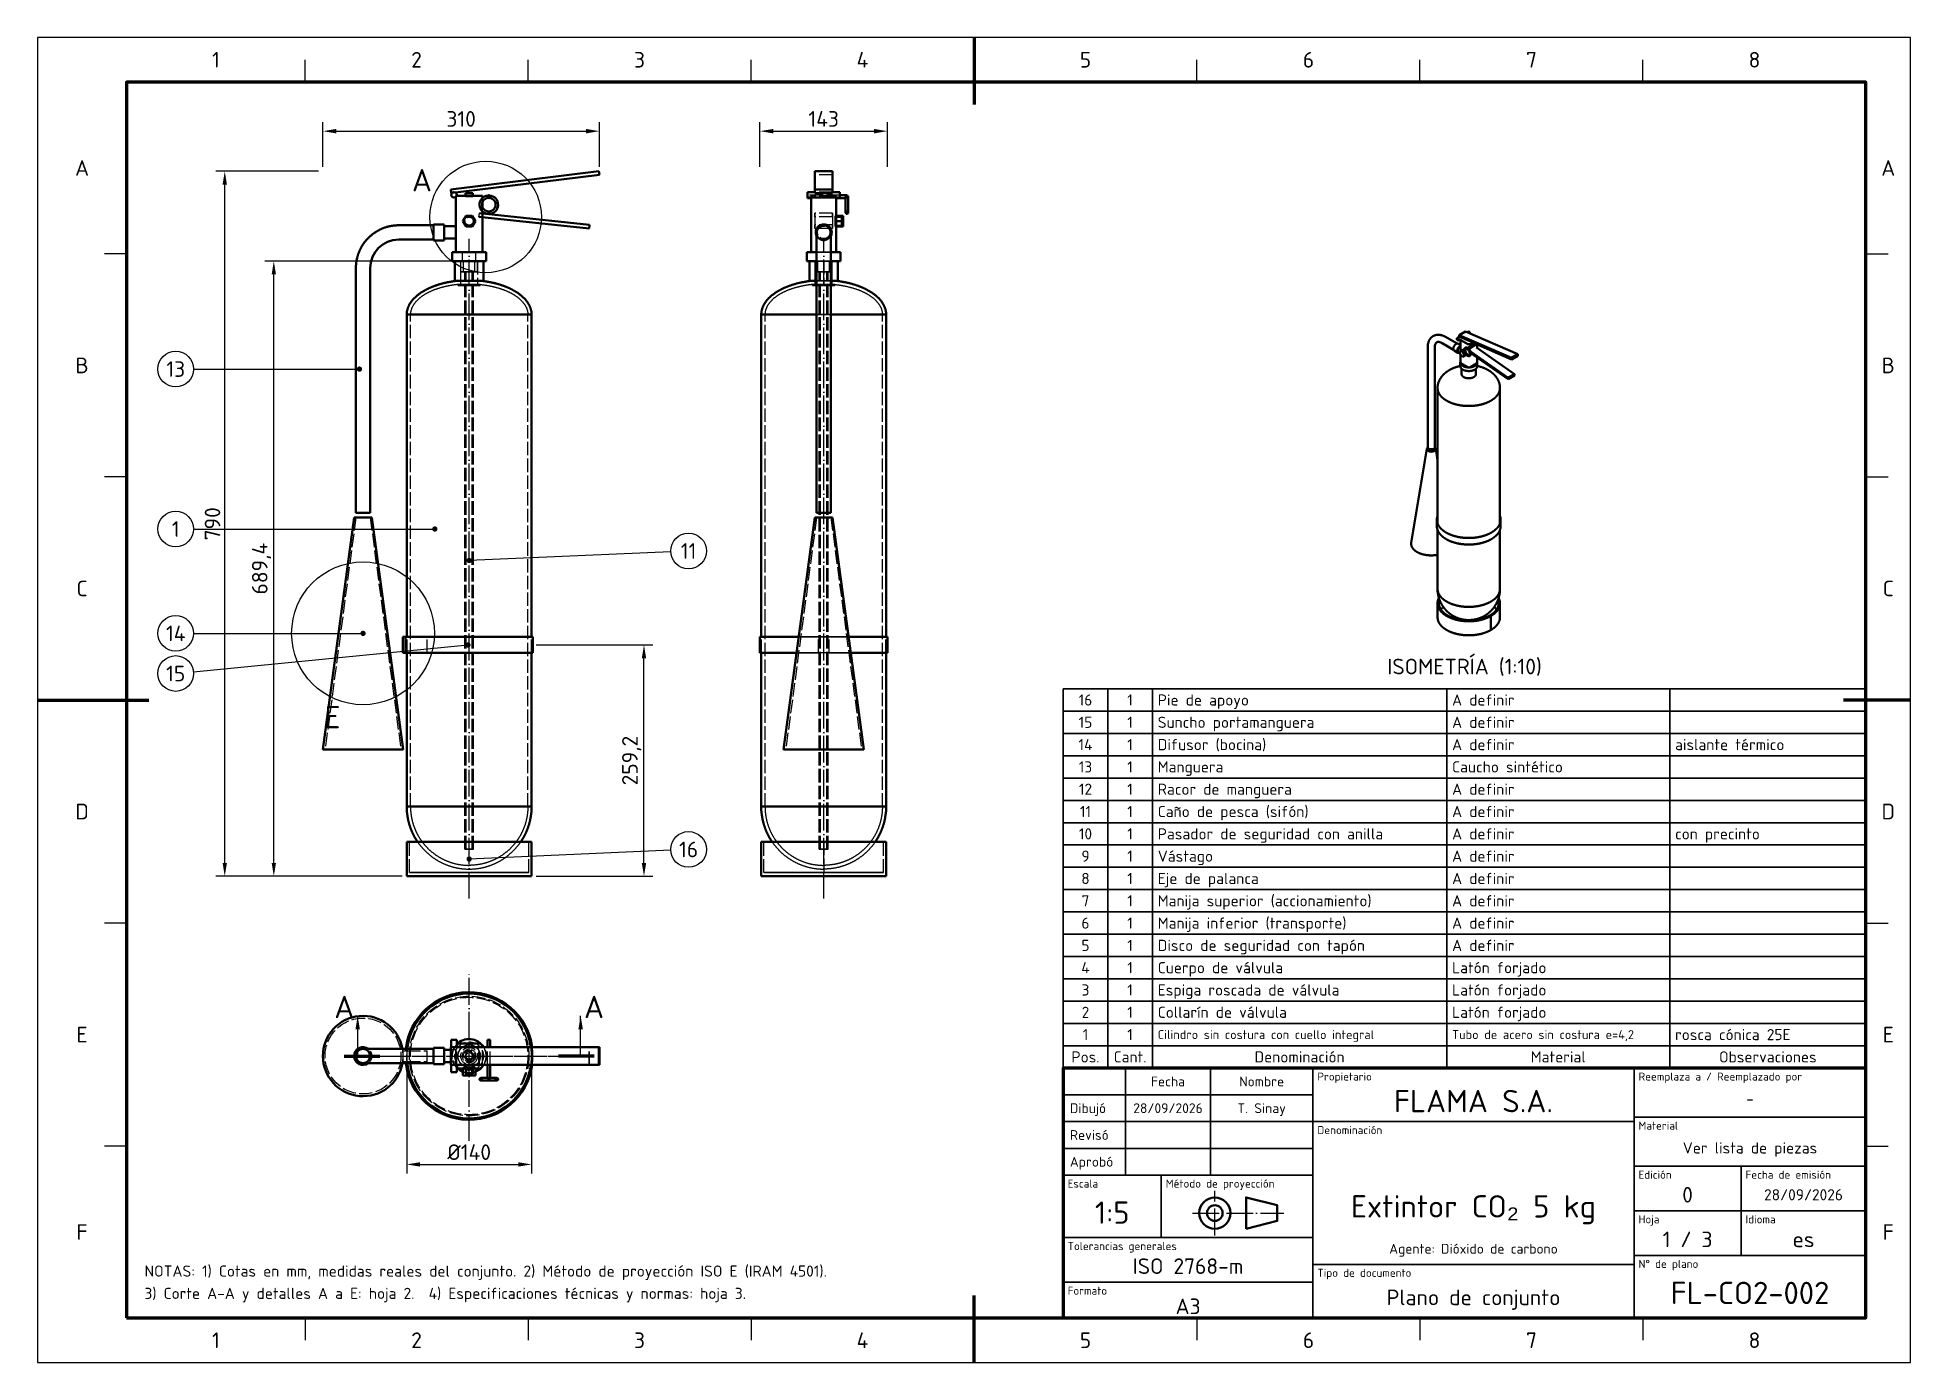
# Model space of a CAD drawing. Header units: millimetres. Extents: x 0 to 420, y 0 to 297.
import ezdxf
from ezdxf.enums import TextEntityAlignment as Align

# ---------------------------------------------------------------- set-up
doc = ezdxf.new("R2010")
doc.units = ezdxf.units.MM
doc.linetypes.add('ISO02-TRAZOS', pattern=[3.75, 3, -0.75])
doc.linetypes.add('ISO04-TRAZO-PUNTO', pattern=[7.625, 6, -0.75, 0.125, -0.75])
for name, color, linetype, lineweight in [('01-VISIBLE', 7, 'CONTINUOUS', 50), ('02-OCULTA', 4, 'ISO02-TRAZOS', 25), ('03-EJE', 1, 'ISO04-TRAZO-PUNTO', 25), ('04-COTA', 3, 'CONTINUOUS', 25), ('06-TEXTO', 7, 'CONTINUOUS', 25), ('07-RECUADRO', 7, 'CONTINUOUS', 70), ('08-FINA', 5, 'CONTINUOUS', 25), ('10-ROTULO', 7, 'CONTINUOUS', 35), ('11-TEXTO-ROTULO', 7, 'CONTINUOUS', 25)]:
    doc.layers.add(name, color=color, linetype=linetype, lineweight=lineweight)
doc.styles.add('ISO3098', font='isocpeur.ttf')
doc.dimstyles.new('FLAMA-ISO', dxfattribs={"dimtxt": 3.5, "dimasz": 3, "dimexe": 2, "dimexo": 1, "dimgap": 1, "dimtad": 1, "dimdec": 1, "dimtxsty": 'ISO3098', "dimcen": 2.5, "dimclrd": 3, "dimclre": 3, "dimclrt": 3, "dimazin": 3, "dimtfac": 1, "dimtmove": 0, "dimatfit": 3, "dimlwd": 25, "dimlwe": 25})

msp = doc.modelspace()

# ---------------------------------------------------------------- texts
at = {"layer": '06-TEXTO', "style": 'ISO3098'}
for s, height, p in [('1', 3.5, (40, 292)), ('2', 3.5, (85, 292)), ('3', 3.5, (135, 292)), ('4', 3.5, (185, 292)), ('5', 3.5, (235, 292)), ('6', 3.5, (285, 292)), ('7', 3.5, (335, 292)), ('8', 3.5, (385, 292)), ('A', 3.5, (10, 267.75)), ('A', 3.5, (415, 267.75)), ('A', 5, (86.211, 265.007)), ('B', 3.5, (10, 223.5)), ('13', 3.5, (31, 222.673)), ('B', 3.5, (415, 223.5)), ('1', 3.5, (31, 186.825)), ('11', 3.5, (145.998, 181.908)), ('C', 3.5, (10, 173.5)), ('C', 3.5, (415, 173.5)), ('14', 3.5, (31, 163.44)), ('15', 3.5, (31, 154.44)), ('ISOMETRÍA (1:10)', 3.5, (320, 156)), ('E', 5, (66.16, 144.646)), ('D', 3.5, (10, 123.5)), ('D', 3.5, (415, 123.5)), ('16', 3.5, (145.998, 115)), ('A', 5, (68.8, 79.7)), ('A', 5, (124.8, 79.7)), ('E', 3.5, (10, 73.5)), ('E', 3.5, (415, 73.5)), ('F', 3.5, (10, 29.25)), ('F', 3.5, (415, 29.25)), ('1', 3.5, (40, 5)), ('2', 3.5, (85, 5)), ('3', 3.5, (135, 5)), ('4', 3.5, (185, 5)), ('5', 3.5, (235, 5)), ('6', 3.5, (285, 5)), ('7', 3.5, (335, 5)), ('8', 3.5, (385, 5))]:
    msp.add_text(s, height=height, dxfattribs=at).set_placement(p, align=Align.MIDDLE_CENTER)
for s, p in [('NOTAS: 1) Cotas en mm, medidas reales del conjunto. 2) Método de proyección ISO E (IRAM 4501).', (24, 18.5)), ('3) Corte A-A y detalles A a E: hoja 2.  4) Especificaciones técnicas y normas: hoja 3.', (24, 13.5))]:
    msp.add_text(s, height=2.5, dxfattribs=at).set_placement(p, align=Align.BOTTOM_LEFT)
at = {"layer": '11-TEXTO-ROTULO', "style": 'ISO3098'}
for s, height, p in [('16', 2.5, (235, 148.5)), ('1', 2.5, (245, 148.5)), ('15', 2.5, (235, 143.5)), ('1', 2.5, (245, 143.5)), ('14', 2.5, (235, 138.5)), ('1', 2.5, (245, 138.5)), ('13', 2.5, (235, 133.5)), ('1', 2.5, (245, 133.5)), ('12', 2.5, (235, 128.5)), ('1', 2.5, (245, 128.5)), ('11', 2.5, (235, 123.5)), ('1', 2.5, (245, 123.5)), ('10', 2.5, (235, 118.5)), ('1', 2.5, (245, 118.5)), ('9', 2.5, (235, 113.5)), ('1', 2.5, (245, 113.5)), ('8', 2.5, (235, 108.5)), ('1', 2.5, (245, 108.5)), ('7', 2.5, (235, 103.5)), ('1', 2.5, (245, 103.5)), ('6', 2.5, (235, 98.5)), ('1', 2.5, (245, 98.5)), ('5', 2.5, (235, 93.5)), ('1', 2.5, (245, 93.5)), ('4', 2.5, (235, 88.5)), ('1', 2.5, (245, 88.5)), ('3', 2.5, (235, 83.5)), ('1', 2.5, (245, 83.5)), ('2', 2.5, (235, 78.5)), ('1', 2.5, (245, 78.5)), ('1', 2.5, (235, 73.5)), ('1', 2.5, (245, 73.5)), ('Pos.', 2.5, (235, 68.5)), ('Cant.', 2.5, (245, 68.5)), ('Denominación', 2.5, (283, 68.5)), ('Material', 2.5, (341, 68.5)), ('Observaciones', 2.5, (388, 68.5)), ('Fecha', 2.2, (253.5, 63)), ('Nombre', 2.2, (274.5, 63)), ('FLAMA S.A.', 5, (322, 58.6)), ('-', 2.5, (384, 59.1)), ('28/09/2026', 2.2, (253.5, 57)), ('T. Sinay', 2.2, (274.5, 57)), ('Ver lista de piezas', 2.5, (384, 48.1)), ('0', 3.5, (370, 37.6)), ('28/09/2026', 2.5, (396, 37.6)), ('1:5', 5, (241, 33.6)), ('Extintor CO₂ 5 kg', 5, (322, 35)), ('Agente: Dióxido de carbono', 2.2, (322, 25.5)), ('1 / 3', 3.5, (370, 27.6)), ('es', 3.5, (396, 27.6)), ('ISO 2768-m', 3.5, (258, 21.6)), ('FL-CO2-002', 5, (384, 15.6)), ('A3', 3.5, (258, 12.6)), ('Plano de conjunto', 3.5, (322, 14.6))]:
    msp.add_text(s, height=height, dxfattribs=at).set_placement(p, align=Align.MIDDLE_CENTER)
for s, height, p in [('Pie de apoyo', 2.5, (251.2, 148.5)), ('A definir', 2.5, (317.2, 148.5)), ('Suncho portamanguera', 2.5, (251.2, 143.5)), ('A definir', 2.5, (317.2, 143.5)), ('Difusor (bocina)', 2.5, (251.2, 138.5)), ('A definir', 2.5, (317.2, 138.5)), ('aislante térmico', 2.5, (367.2, 138.5)), ('Manguera', 2.5, (251.2, 133.5)), ('Caucho sintético', 2.5, (317.2, 133.5)), ('Racor de manguera', 2.5, (251.2, 128.5)), ('A definir', 2.5, (317.2, 128.5)), ('Caño de pesca (sifón)', 2.5, (251.2, 123.5)), ('A definir', 2.5, (317.2, 123.5)), ('Pasador de seguridad con anilla', 2.5, (251.2, 118.5)), ('A definir', 2.5, (317.2, 118.5)), ('con precinto', 2.5, (367.2, 118.5)), ('Vástago', 2.5, (251.2, 113.5)), ('A definir', 2.5, (317.2, 113.5)), ('Eje de palanca', 2.5, (251.2, 108.5)), ('A definir', 2.5, (317.2, 108.5)), ('Manija superior (accionamiento)', 2.5, (251.2, 103.5)), ('A definir', 2.5, (317.2, 103.5)), ('Manija inferior (transporte)', 2.5, (251.2, 98.5)), ('A definir', 2.5, (317.2, 98.5)), ('Disco de seguridad con tapón', 2.5, (251.2, 93.5)), ('A definir', 2.5, (317.2, 93.5)), ('Cuerpo de válvula', 2.5, (251.2, 88.5)), ('Latón forjado', 2.5, (317.2, 88.5)), ('Espiga roscada de válvula', 2.5, (251.2, 83.5)), ('Latón forjado', 2.5, (317.2, 83.5)), ('Collarín de válvula', 2.5, (251.2, 78.5)), ('Latón forjado', 2.5, (317.2, 78.5)), ('Cilindro sin costura con cuello integral', 2, (251.2, 73.5)), ('Tubo de acero sin costura e=4,2', 2, (317.2, 73.5)), ('rosca cónica 25E', 2.5, (367.2, 73.5)), ('Dibujó', 2.2, (231.5, 57)), ('Revisó', 2.2, (231.5, 51)), ('Aprobó', 2.2, (231.5, 45))]:
    msp.add_text(s, height=height, dxfattribs=at).set_placement(p, align=Align.MIDDLE_LEFT)
for s, p in [('Propietario', (287, 65)), ('Reemplaza a / Reemplazado por', (359, 65)), ('Denominación', (287, 53)), ('Material', (359, 54)), ('Edición', (359, 43)), ('Fecha de emisión', (383, 43)), ('Escala', (231, 41)), ('Método de proyección', (253, 41)), ('Hoja', (359, 33)), ('Idioma', (383, 33)), ('Tolerancias generales', (231, 27)), ('Tipo de documento', (287, 21)), ('N° de plano', (359, 23)), ('Formato', (231, 17))]:
    msp.add_text(s, height=1.8, dxfattribs=at).set_placement(p, align=Align.TOP_LEFT)

# ---------------------------------------------------------------- dimensions: what is measured, and where the dimension line sits
at = {"layer": '04-COTA'}
for base, p1, p2, override in [((64, 276), (64, 267), (125.998, 267), {"dimlfac": 5}), ((161.998, 276), (161.998, 267), (190.598, 267), {"dimlfac": 5}), ((82.8, 44.4), (82.8, 68.7), (110.8, 68.7), {"dimlfac": 5, "dimpost": '%%c<>'})]:
    msp.add_linear_dim(base=base, p1=p1, p2=p2, dimstyle='FLAMA-ISO', override=override, dxfattribs=at).render()
for base, p1, p2 in [((42, 109), (64, 109), (64, 267)), ((53, 109), (82.8, 109), (93.8, 246.876)), ((135.998, 109), (110.8, 109), (110.8, 160.84))]:
    msp.add_linear_dim(base=base, p1=p1, p2=p2, angle=90, dimstyle='FLAMA-ISO', override={"dimlfac": 5}, dxfattribs=at).render()

# ---------------------------------------------------------------- hatches: boundary and pattern name
at = {"layer": '08-FINA'}
h = msp.add_hatch(color=7, dxfattribs=at)
h.dxf.hatch_style = 1
edge = h.paths.add_edge_path()
edge.add_arc((72.2, 222.673), 0.6, 0, 360)
h = msp.add_hatch(color=7, dxfattribs=at)
h.dxf.hatch_style = 1
edge = h.paths.add_edge_path()
edge.add_arc((89.1, 186.825), 0.6, 0, 360)
h = msp.add_hatch(color=7, dxfattribs=at)
h.dxf.hatch_style = 1
edge = h.paths.add_edge_path()
edge.add_arc((96.8, 179.758), 0.6, 0, 360)
h = msp.add_hatch(color=7, dxfattribs=at)
h.dxf.hatch_style = 1
edge = h.paths.add_edge_path()
edge.add_arc((73, 163.44), 0.6, 0, 360)
h = msp.add_hatch(color=7, dxfattribs=at)
h.dxf.hatch_style = 1
edge = h.paths.add_edge_path()
edge.add_arc((96.53, 160.84), 0.6, 0, 360)
h = msp.add_hatch(color=7, dxfattribs=at)
h.dxf.hatch_style = 1
edge = h.paths.add_edge_path()
edge.add_arc((96.8, 112.85), 0.6, 0, 360)
h = msp.add_hatch(color=7, dxfattribs=at)
h.dxf.hatch_style = 1
h.paths.add_polyline_path([(71.8, 77.7), (71.3, 74.7), (72.3, 74.7)])
h = msp.add_hatch(color=7, dxfattribs=at)
h.dxf.hatch_style = 1
h.paths.add_polyline_path([(121.8, 77.7), (121.3, 74.7), (122.3, 74.7)])

# ---------------------------------------------------------------- linework, layer by layer
at = {"layer": '01-VISIBLE'}
for p, q in [((92.703, 262.924), (125.901, 267)), ((93.713, 262.242), (125.998, 266.206)), ((125.998, 266.206), (125.901, 267)), ((178.298, 267), (174.298, 267)), ((174.298, 262.924), (174.298, 267)), ((178.298, 262.924), (178.298, 267)), ((92.8, 262.13), (92.703, 262.924)), ((92.8, 262.13), (92.973, 262.151)), ((93.8, 248.876), (93.8, 261.283)), ((94.6, 261.53), (99, 261.53)), ((96, 261.53), (96, 262.13)), ((97.6, 261.53), (97.6, 262.13)), ((99.8, 261.068), (99.8, 261.53)), ((174.298, 262.33), (172.698, 262.33)), ((179.898, 261.13), (172.698, 261.13)), ((173.498, 261.01), (172.698, 261.01)), ((173.498, 248.876), (173.498, 261.13)), ((178.298, 262.924), (174.298, 262.924)), ((174.298, 262.13), (174.298, 262.924)), ((178.298, 262.13), (174.298, 262.13)), ((178.298, 262.13), (178.298, 262.924)), ((179.898, 262.33), (178.298, 262.33)), ((179.098, 248.876), (179.098, 261.13)), ((181.218, 261.01), (179.098, 261.01)), ((181.498, 261.65), (179.898, 261.65)), ((96.1, 257.048), (95.4, 255.836)), ((97.5, 257.048), (96.1, 257.048)), ((98.2, 255.836), (97.5, 257.048)), ((99.004, 256.805), (123.716, 254.208)), ((99.088, 257.601), (123.799, 255.003)), ((99.8, 258.938), (99.8, 260.122)), ((99.8, 248.876), (99.8, 257.991)), ((179.098, 257.048), (180.698, 257.048)), ((180.698, 257.048), (180.698, 255.836)), ((88.8, 254.905), (81, 254.905)), ((91.2, 255.105), (88.8, 255.105)), ((93.8, 254.705), (91.2, 254.705)), ((95.4, 255.836), (96.1, 254.623)), ((96.1, 254.623), (97.5, 254.623)), ((97.5, 254.623), (98.2, 255.836)), ((123.716, 254.208), (123.799, 255.003)), ((179.098, 255.836), (180.698, 255.836)), ((179.098, 254.623), (180.698, 254.623)), ((180.698, 255.836), (180.698, 254.623)), ((88.8, 251.705), (81, 251.705)), ((91.2, 251.505), (88.8, 251.505)), ((93.8, 251.905), (91.2, 251.905)), ((93, 246.876), (93, 248.876)), ((100.6, 246.876), (100.6, 248.876)), ((172.498, 246.876), (172.498, 248.876)), ((180.098, 246.876), (180.098, 248.876)), ((71.4, 245.305), (71.4, 190.44)), ((74.6, 245.305), (74.6, 190.44)), ((93.6, 242.476), (93.6, 246.876)), ((100, 242.476), (100, 246.876)), ((173.098, 242.476), (173.098, 246.876)), ((174.698, 245.305), (174.698, 190.44)), ((177.898, 245.305), (177.898, 190.44)), ((179.498, 242.476), (179.498, 246.876)), ((94.298, 242.476), (94.298, 242.476)), ((99.302, 242.476), (99.302, 242.476)), ((173.796, 242.476), (173.796, 242.476)), ((178.8, 242.476), (178.8, 242.476)), ((82.8, 162.64), (82.8, 234.9)), ((110.8, 162.64), (110.8, 234.9)), ((162.298, 162.64), (162.298, 234.9)), ((190.298, 162.64), (190.298, 234.9)), ((318.786, 230.309), (320.201, 231.125)), ((320.201, 231.125), (331.938, 226.013)), ((320.621, 230.942), (320.863, 231.082)), ((311.728, 227.546), (311.728, 205.147)), ((313.328, 227.546), (313.328, 205.147)), ((317.508, 227.013), (314.956, 228.486)), ((318.308, 228.399), (315.756, 229.872)), ((318.512, 226.317), (317.664, 226.807)), ((318.317, 229.612), (319.207, 230.126)), ((319.057, 228.081), (318.564, 228.366)), ((318.617, 229.092), (319.057, 229.346)), ((318.821, 229.965), (318.786, 230.309)), ((318.786, 230.309), (330.524, 225.196)), ((318.821, 229.965), (330.558, 224.852)), ((319.057, 226.61), (319.057, 229.352)), ((319.775, 227.094), (319.139, 226.727)), ((319.174, 229.189), (320.73, 228.291)), ((320.27, 226.808), (320.177, 226.754)), ((320.631, 227.439), (322.346, 228.429)), ((320.931, 227.242), (322.711, 228.27)), ((321.296, 228.291), (321.884, 228.63)), ((322.71, 227.473), (331.195, 221.544)), ((322.827, 227.391), (322.827, 228.22)), ((318.914, 226.316), (318.612, 226.491)), ((319.139, 226.727), (318.892, 226.374)), ((318.892, 226.374), (319.139, 225.737)), ((319.042, 223.329), (319.042, 224.146)), ((319.057, 224.187), (319.057, 225.947)), ((319.634, 226.441), (319.139, 226.727)), ((319.139, 225.737), (319.634, 225.451)), ((319.174, 224.023), (320.73, 223.125)), ((319.342, 221.533), (319.342, 222.738)), ((319.922, 226.607), (319.634, 226.441)), ((319.882, 225.803), (319.634, 226.441)), ((320.27, 225.818), (319.634, 225.451)), ((319.634, 225.451), (319.882, 225.803)), ((320.226, 226.002), (319.882, 225.803)), ((320.518, 226.17), (320.472, 226.144)), ((321.296, 223.125), (322.71, 223.942)), ((321.347, 226.621), (329.781, 220.728)), ((321.434, 226.231), (329.751, 220.42)), ((322.542, 221.533), (322.542, 222.738)), ((322.827, 224.105), (322.827, 225.258)), ((322.842, 223.329), (322.842, 224.146)), ((330.524, 225.196), (331.938, 226.013)), ((330.558, 224.852), (330.524, 225.196)), ((330.558, 224.852), (331.972, 225.669)), ((331.972, 225.669), (331.938, 226.013)), ((313.942, 188.099), (313.942, 218.44)), ((327.942, 188.099), (327.942, 218.44)), ((329.751, 220.42), (331.165, 221.236)), ((329.751, 220.42), (329.781, 220.728)), ((329.781, 220.728), (331.195, 221.544)), ((331.165, 221.236), (331.195, 221.544)), ((311.532, 204.794), (308.048, 183.757)), ((313.523, 204.794), (313.942, 202.264)), ((71, 189.44), (64, 137.44)), ((75, 189.44), (82, 137.44)), ((174.298, 189.44), (167.298, 137.44)), ((178.298, 189.44), (185.298, 137.44)), ((313.792, 187.47), (313.792, 188.94)), ((313.942, 173.41), (313.942, 186.629)), ((327.942, 173.41), (327.942, 186.629)), ((328.092, 187.47), (328.092, 188.94)), ((313.942, 167.041), (313.942, 170.185)), ((327.942, 167.041), (327.942, 170.185)), ((325.892, 167.327), (325.892, 164.184)), ((81.96, 162.64), (82.55, 162.64)), ((81.96, 159.04), (81.96, 162.64)), ((82.55, 159.04), (82.55, 162.64)), ((111.1, 159.04), (111.1, 162.64)), ((161.998, 159.04), (161.998, 162.64)), ((190.598, 159.04), (190.598, 162.64)), ((81.96, 159.04), (82.55, 159.04)), ((82.8, 124.6), (82.8, 159.04)), ((110.8, 124.6), (110.8, 159.04)), ((162.298, 124.6), (162.298, 159.04)), ((190.298, 124.6), (190.298, 159.04)), ((82.8, 109), (82.8, 116.7)), ((110.8, 116.7), (110.8, 109)), ((162.298, 109), (162.298, 116.7)), ((190.298, 109), (190.298, 116.7)), ((92.8, 70.7), (92.8, 72.3)), ((94, 70.7), (94, 72.3)), ((94.6, 71.5), (99, 71.5)), ((100.88, 70.7), (100.88, 72.3)), ((101.52, 70.7), (101.52, 72.3)), ((88.8, 70.3), (81, 70.3)), ((91.2, 70.5), (88.8, 70.5)), ((92.703, 70.1), (91.2, 70.1)), ((92.703, 67.3), (91.2, 67.3)), ((92.703, 66.7), (92.703, 70.7)), ((92.703, 70.7), (125.901, 70.7)), ((125.901, 66.7), (125.901, 70.7)), ((125.998, 70.7), (125.901, 70.7)), ((125.998, 66.7), (125.998, 70.7)), ((88.8, 67.1), (81, 67.1)), ((91.2, 66.9), (88.8, 66.9)), ((92.703, 66.7), (125.901, 66.7)), ((92.8, 65.1), (92.8, 66.7)), ((94, 65.1), (94, 66.7)), ((94.6, 65.9), (99, 65.9)), ((95.4, 65.9), (95.4, 64.3)), ((96.1, 64.3), (95.4, 64.3)), ((96.1, 65.9), (96.1, 64.3)), ((97.5, 64.3), (96.1, 64.3)), ((97.5, 65.9), (97.5, 64.3)), ((98.2, 64.3), (97.5, 64.3)), ((98.2, 65.9), (98.2, 64.3)), ((100.88, 63.779), (100.88, 66.7)), ((101.52, 63.779), (101.52, 66.7)), ((125.998, 66.7), (125.901, 66.7))]:
    msp.add_line(p, q, dxfattribs=at)
for points in [[(93.966, 261.53), (94.071, 261.53), (94.177, 261.53), (94.283, 261.53), (94.389, 261.53), (94.494, 261.53), (94.6, 261.53)], [(96, 262.13), (96.1, 262.13), (96.2, 262.13), (96.3, 262.13), (96.4, 262.13), (96.5, 262.13), (96.6, 262.13), (96.7, 262.13), (96.8, 262.13), (96.9, 262.13), (97, 262.13), (97.1, 262.13), (97.2, 262.13), (97.3, 262.13), (97.4, 262.13), (97.5, 262.13), (97.6, 262.13)], [(99.8, 261.53), (99.686, 261.53), (99.571, 261.53), (99.457, 261.53), (99.343, 261.53), (99.229, 261.53), (99.114, 261.53), (99, 261.53)], [(101.2, 261.05), (101.3, 261.046), (101.4, 261.036), (101.5, 261.02), (101.597, 260.997), (101.694, 260.967), (101.787, 260.932), (101.879, 260.89), (101.967, 260.842), (102.052, 260.788), (102.134, 260.729), (102.211, 260.665), (102.284, 260.596), (102.352, 260.522), (102.415, 260.443), (102.472, 260.361), (102.525, 260.275), (102.571, 260.186), (102.611, 260.094), (102.646, 259.999), (102.673, 259.903), (102.695, 259.805), (102.71, 259.705), (102.718, 259.605), (102.72, 259.505), (102.715, 259.404), (102.703, 259.304), (102.685, 259.206), (102.66, 259.108), (102.629, 259.012), (102.592, 258.919), (102.549, 258.829), (102.499, 258.741), (102.444, 258.657), (102.384, 258.576), (102.318, 258.5), (102.248, 258.429), (102.173, 258.362), (102.093, 258.3), (102.01, 258.244), (101.923, 258.193), (101.834, 258.148), (101.741, 258.109), (101.646, 258.077), (101.549, 258.05), (101.45, 258.03), (101.351, 258.017), (101.25, 258.011), (101.15, 258.011), (101.049, 258.017), (100.95, 258.03), (100.851, 258.05), (100.754, 258.077), (100.659, 258.109), (100.566, 258.148), (100.477, 258.193), (100.39, 258.244), (100.307, 258.3), (100.227, 258.362), (100.152, 258.429), (100.082, 258.5), (100.016, 258.576), (99.956, 258.657), (99.901, 258.741), (99.851, 258.829), (99.808, 258.919), (99.771, 259.012), (99.74, 259.108), (99.715, 259.206), (99.697, 259.304), (99.685, 259.404), (99.68, 259.505), (99.682, 259.605), (99.69, 259.705), (99.705, 259.805), (99.727, 259.903), (99.754, 259.999), (99.789, 260.094), (99.829, 260.186), (99.875, 260.275), (99.928, 260.361), (99.985, 260.443), (100.048, 260.522), (100.116, 260.596), (100.189, 260.665), (100.266, 260.729), (100.348, 260.788), (100.433, 260.842), (100.521, 260.89), (100.613, 260.932), (100.706, 260.967), (100.803, 260.997), (100.9, 261.02), (101, 261.036), (101.1, 261.046), (101.2, 261.05)], [(172.698, 261.13), (172.698, 261.23), (172.698, 261.33), (172.698, 261.43), (172.698, 261.53), (172.698, 261.63), (172.698, 261.73), (172.698, 261.83), (172.698, 261.93), (172.698, 262.03), (172.698, 262.13), (172.698, 262.23), (172.698, 262.33)], [(172.698, 261.01), (172.698, 261.03), (172.698, 261.05), (172.698, 261.07), (172.698, 261.09), (172.698, 261.11), (172.698, 261.13)], [(179.898, 261.13), (179.898, 261.23), (179.898, 261.33), (179.898, 261.43), (179.898, 261.53), (179.898, 261.63), (179.898, 261.73), (179.898, 261.83), (179.898, 261.93), (179.898, 262.03), (179.898, 262.13), (179.898, 262.23), (179.898, 262.33)], [(181.498, 261.603), (181.424, 261.591), (181.356, 261.558), (181.299, 261.509), (181.256, 261.447), (181.228, 261.376), (181.218, 261.301)], [(181.218, 261.301), (181.218, 261.199), (181.218, 261.097), (181.218, 260.995), (181.218, 260.893), (181.218, 260.791), (181.218, 260.689), (181.218, 260.587), (181.218, 260.485), (181.218, 260.383), (181.218, 260.281), (181.218, 260.179), (181.218, 260.077), (181.218, 259.975), (181.218, 259.873), (181.218, 259.771), (181.218, 259.669), (181.218, 259.567), (181.218, 259.464), (181.218, 259.362), (181.218, 259.26), (181.218, 259.158), (181.218, 259.056), (181.218, 258.954), (181.218, 258.852), (181.218, 258.75), (181.218, 258.648), (181.218, 258.546), (181.218, 258.444), (181.218, 258.342), (181.218, 258.24), (181.218, 258.138), (181.218, 258.036), (181.218, 257.934), (181.218, 257.832), (181.218, 257.73)], [(181.218, 261.01), (181.218, 260.907), (181.218, 260.805), (181.218, 260.702), (181.218, 260.6), (181.218, 260.497), (181.218, 260.395), (181.218, 260.292), (181.218, 260.19), (181.218, 260.087), (181.218, 259.985), (181.218, 259.882), (181.218, 259.78), (181.218, 259.677), (181.218, 259.575), (181.218, 259.472), (181.218, 259.37), (181.218, 259.267), (181.218, 259.165), (181.218, 259.062), (181.218, 258.96), (181.218, 258.857), (181.218, 258.755), (181.218, 258.652), (181.218, 258.55), (181.218, 258.447), (181.218, 258.345), (181.218, 258.242), (181.218, 258.14), (181.218, 258.037), (181.218, 257.935), (181.218, 257.832), (181.218, 257.73)], [(181.498, 261.603), (181.498, 261.611), (181.498, 261.619), (181.498, 261.626), (181.498, 261.634), (181.498, 261.642), (181.498, 261.65)], [(181.778, 257.73), (181.778, 257.83), (181.778, 257.93), (181.778, 258.03), (181.778, 258.13), (181.778, 258.23), (181.778, 258.33), (181.778, 258.43), (181.778, 258.53), (181.778, 258.63), (181.778, 258.73), (181.778, 258.83), (181.778, 258.93), (181.778, 259.03), (181.778, 259.13), (181.778, 259.23), (181.778, 259.33), (181.778, 259.43), (181.778, 259.53), (181.778, 259.63), (181.778, 259.73), (181.778, 259.83), (181.778, 259.93), (181.778, 260.03), (181.778, 260.13), (181.778, 260.23), (181.778, 260.33), (181.778, 260.43), (181.778, 260.53), (181.778, 260.63), (181.778, 260.73), (181.778, 260.83), (181.778, 260.93), (181.778, 261.03), (181.778, 261.13), (181.778, 261.23), (181.778, 261.33)], [(181.778, 257.73), (181.778, 257.833), (181.778, 257.935), (181.778, 258.038), (181.778, 258.141), (181.778, 258.244), (181.778, 258.347), (181.778, 258.45), (181.778, 258.553), (181.778, 258.655), (181.778, 258.758), (181.778, 258.861), (181.778, 258.964), (181.778, 259.067), (181.778, 259.17), (181.778, 259.273), (181.778, 259.375), (181.778, 259.478), (181.778, 259.581), (181.778, 259.684), (181.778, 259.787), (181.778, 259.89), (181.778, 259.993), (181.778, 260.095), (181.778, 260.198), (181.778, 260.301), (181.778, 260.404), (181.778, 260.507), (181.778, 260.61), (181.778, 260.713), (181.778, 260.815), (181.778, 260.918), (181.778, 261.021), (181.778, 261.124), (181.778, 261.227), (181.778, 261.33)], [(181.218, 257.73), (181.239, 257.837), (181.3, 257.928), (181.391, 257.988), (181.498, 258.01), (181.605, 257.988), (181.696, 257.928), (181.757, 257.837), (181.778, 257.73)], [(181.498, 257.45), (181.426, 257.459), (181.358, 257.487), (181.3, 257.532), (181.256, 257.59), (181.228, 257.657), (181.218, 257.73)], [(181.498, 257.45), (181.571, 257.459), (181.638, 257.487), (181.696, 257.532), (181.741, 257.59), (181.769, 257.657), (181.778, 257.73)], [(81, 254.905), (80.899, 254.905), (80.799, 254.903), (80.698, 254.9), (80.598, 254.897), (80.498, 254.892), (80.397, 254.886), (80.297, 254.879), (80.197, 254.871), (80.097, 254.863), (79.997, 254.853), (79.897, 254.841), (79.797, 254.829), (79.697, 254.816), (79.598, 254.802), (79.498, 254.787), (79.399, 254.771), (79.3, 254.753), (79.201, 254.735), (79.102, 254.716), (79.004, 254.695), (78.906, 254.674), (78.808, 254.651), (78.71, 254.628), (78.613, 254.604), (78.515, 254.578), (78.418, 254.551), (78.322, 254.524), (78.225, 254.495), (78.129, 254.466), (78.033, 254.435), (77.938, 254.404), (77.843, 254.371), (77.748, 254.338), (77.654, 254.303), (77.56, 254.267), (77.466, 254.231), (77.373, 254.193), (77.28, 254.155), (77.187, 254.116), (77.095, 254.075), (77.004, 254.034), (76.913, 253.991), (76.822, 253.948), (76.732, 253.904), (76.642, 253.859), (76.552, 253.813), (76.464, 253.766), (76.375, 253.718), (76.287, 253.669), (76.2, 253.619), (76.113, 253.568), (76.027, 253.517), (75.941, 253.464), (75.856, 253.411), (75.771, 253.356), (75.687, 253.301), (75.604, 253.245), (75.521, 253.188), (75.439, 253.13), (75.357, 253.072), (75.276, 253.012), (75.196, 252.952), (75.116, 252.891), (75.037, 252.829), (74.959, 252.766), (74.881, 252.702), (74.804, 252.638), (74.727, 252.572), (74.651, 252.506), (74.576, 252.439), (74.502, 252.372), (74.428, 252.303), (74.355, 252.234), (74.283, 252.164), (74.212, 252.093), (74.141, 252.022), (74.071, 251.95), (74.002, 251.877), (73.933, 251.803), (73.866, 251.729), (73.799, 251.654), (73.733, 251.578), (73.668, 251.502), (73.603, 251.424), (73.539, 251.347), (73.477, 251.268), (73.415, 251.189), (73.353, 251.109), (73.293, 251.029), (73.233, 250.948), (73.175, 250.866), (73.117, 250.784), (73.06, 250.701), (73.004, 250.618), (72.949, 250.534), (72.894, 250.449), (72.841, 250.364), (72.789, 250.278), (72.737, 250.192), (72.686, 250.105), (72.636, 250.018), (72.587, 249.93), (72.539, 249.842), (72.492, 249.753), (72.446, 249.663), (72.401, 249.574), (72.357, 249.483), (72.314, 249.393), (72.271, 249.301), (72.23, 249.21), (72.19, 249.118), (72.15, 249.025), (72.112, 248.932), (72.074, 248.839), (72.038, 248.745), (72.002, 248.651), (71.968, 248.557), (71.934, 248.462), (71.901, 248.367), (71.87, 248.272), (71.839, 248.176), (71.81, 248.08), (71.781, 247.983), (71.754, 247.887), (71.727, 247.79), (71.702, 247.693), (71.677, 247.595), (71.654, 247.497), (71.631, 247.399), (71.61, 247.301), (71.589, 247.203), (71.57, 247.104), (71.552, 247.005), (71.534, 246.906), (71.518, 246.807), (71.503, 246.708), (71.489, 246.608), (71.476, 246.508), (71.464, 246.409), (71.453, 246.309), (71.443, 246.209), (71.434, 246.108), (71.426, 246.008), (71.419, 245.908), (71.413, 245.808), (71.408, 245.707), (71.405, 245.607), (71.402, 245.506), (71.401, 245.406), (71.4, 245.305)], [(88.8, 251.505), (88.8, 251.605), (88.8, 251.705), (88.8, 251.805), (88.8, 251.905), (88.8, 252.005), (88.8, 252.105), (88.8, 252.205), (88.8, 252.305), (88.8, 252.405), (88.8, 252.505), (88.8, 252.605), (88.8, 252.705), (88.8, 252.805), (88.8, 252.905), (88.8, 253.005), (88.8, 253.105), (88.8, 253.205), (88.8, 253.305), (88.8, 253.405), (88.8, 253.505), (88.8, 253.605), (88.8, 253.705), (88.8, 253.805), (88.8, 253.905), (88.8, 254.005), (88.8, 254.105), (88.8, 254.205), (88.8, 254.305), (88.8, 254.405), (88.8, 254.505), (88.8, 254.605), (88.8, 254.705), (88.8, 254.805), (88.8, 254.905), (88.8, 255.005), (88.8, 255.105)], [(91.2, 251.505), (91.2, 251.605), (91.2, 251.705), (91.2, 251.805), (91.2, 251.905), (91.2, 252.005), (91.2, 252.105), (91.2, 252.205), (91.2, 252.305), (91.2, 252.405), (91.2, 252.505), (91.2, 252.605), (91.2, 252.705), (91.2, 252.805), (91.2, 252.905), (91.2, 253.005), (91.2, 253.105), (91.2, 253.205), (91.2, 253.305), (91.2, 253.405), (91.2, 253.505), (91.2, 253.605), (91.2, 253.705), (91.2, 253.805), (91.2, 253.905), (91.2, 254.005), (91.2, 254.105), (91.2, 254.205), (91.2, 254.305), (91.2, 254.405), (91.2, 254.505), (91.2, 254.605), (91.2, 254.705), (91.2, 254.805), (91.2, 254.905), (91.2, 255.005), (91.2, 255.105)], [(174.698, 245.305), (174.698, 245.405), (174.698, 245.505), (174.698, 245.605), (174.698, 245.705), (174.698, 245.805), (174.698, 245.905), (174.698, 246.005), (174.698, 246.105), (174.698, 246.205), (174.698, 246.305), (174.698, 246.405), (174.698, 246.505), (174.698, 246.605), (174.698, 246.705), (174.698, 246.805), (174.698, 246.905), (174.698, 247.005), (174.698, 247.105), (174.698, 247.205), (174.698, 247.305), (174.698, 247.405), (174.698, 247.505), (174.698, 247.605), (174.698, 247.705), (174.698, 247.805), (174.698, 247.905), (174.698, 248.005), (174.698, 248.105), (174.698, 248.205), (174.698, 248.305), (174.698, 248.405), (174.698, 248.505), (174.698, 248.605), (174.698, 248.705), (174.698, 248.805), (174.698, 248.905), (174.698, 249.005), (174.698, 249.105), (174.698, 249.205), (174.698, 249.305), (174.698, 249.405), (174.698, 249.505), (174.698, 249.605), (174.698, 249.705), (174.698, 249.805), (174.698, 249.905), (174.698, 250.005), (174.698, 250.105), (174.698, 250.205), (174.698, 250.305), (174.698, 250.405), (174.698, 250.505), (174.698, 250.605), (174.698, 250.705), (174.698, 250.805), (174.698, 250.905), (174.698, 251.005), (174.698, 251.105), (174.698, 251.205), (174.698, 251.305), (174.698, 251.405), (174.698, 251.505), (174.698, 251.605), (174.698, 251.705), (174.698, 251.805), (174.698, 251.905), (174.698, 252.005), (174.698, 252.105), (174.698, 252.205), (174.698, 252.305), (174.698, 252.405), (174.698, 252.505), (174.698, 252.605), (174.698, 252.705), (174.698, 252.805), (174.698, 252.905), (174.698, 253.005), (174.698, 253.105), (174.698, 253.205), (174.698, 253.305)], [(177.898, 245.305), (177.898, 245.405), (177.898, 245.505), (177.898, 245.605), (177.898, 245.705), (177.898, 245.805), (177.898, 245.905), (177.898, 246.005), (177.898, 246.105), (177.898, 246.205), (177.898, 246.305), (177.898, 246.405), (177.898, 246.505), (177.898, 246.605), (177.898, 246.705), (177.898, 246.805), (177.898, 246.905), (177.898, 247.005), (177.898, 247.105), (177.898, 247.205), (177.898, 247.305), (177.898, 247.405), (177.898, 247.505), (177.898, 247.605), (177.898, 247.705), (177.898, 247.805), (177.898, 247.905), (177.898, 248.005), (177.898, 248.105), (177.898, 248.205), (177.898, 248.305), (177.898, 248.405), (177.898, 248.505), (177.898, 248.605), (177.898, 248.705), (177.898, 248.805), (177.898, 248.905), (177.898, 249.005), (177.898, 249.105), (177.898, 249.205), (177.898, 249.305), (177.898, 249.405), (177.898, 249.505), (177.898, 249.605), (177.898, 249.705), (177.898, 249.805), (177.898, 249.905), (177.898, 250.005), (177.898, 250.105), (177.898, 250.205), (177.898, 250.305), (177.898, 250.405), (177.898, 250.505), (177.898, 250.605), (177.898, 250.705), (177.898, 250.805), (177.898, 250.905), (177.898, 251.005), (177.898, 251.105), (177.898, 251.205), (177.898, 251.305), (177.898, 251.405), (177.898, 251.505), (177.898, 251.605), (177.898, 251.705), (177.898, 251.805), (177.898, 251.905), (177.898, 252.005), (177.898, 252.105), (177.898, 252.205), (177.898, 252.305), (177.898, 252.405), (177.898, 252.505), (177.898, 252.605), (177.898, 252.705), (177.898, 252.805), (177.898, 252.905), (177.898, 253.005), (177.898, 253.105), (177.898, 253.205), (177.898, 253.305)], [(93, 248.876), (93.1, 248.876), (93.2, 248.876), (93.3, 248.876), (93.4, 248.876), (93.5, 248.876), (93.6, 248.876), (93.7, 248.876), (93.8, 248.876), (93.9, 248.876), (94, 248.876), (94.1, 248.876), (94.2, 248.876), (94.3, 248.876), (94.4, 248.876), (94.5, 248.876), (94.6, 248.876), (94.7, 248.876), (94.8, 248.876), (94.9, 248.876), (95, 248.876), (95.1, 248.876), (95.2, 248.876), (95.3, 248.876), (95.4, 248.876), (95.5, 248.876), (95.6, 248.876), (95.7, 248.876), (95.8, 248.876), (95.9, 248.876), (96, 248.876), (96.1, 248.876), (96.2, 248.876), (96.3, 248.876), (96.4, 248.876), (96.5, 248.876), (96.6, 248.876), (96.7, 248.876), (96.8, 248.876), (96.9, 248.876), (97, 248.876), (97.1, 248.876), (97.2, 248.876), (97.3, 248.876), (97.4, 248.876), (97.5, 248.876), (97.6, 248.876), (97.7, 248.876), (97.8, 248.876), (97.9, 248.876), (98, 248.876), (98.1, 248.876), (98.2, 248.876), (98.3, 248.876), (98.4, 248.876), (98.5, 248.876), (98.6, 248.876), (98.7, 248.876), (98.8, 248.876), (98.9, 248.876), (99, 248.876), (99.1, 248.876), (99.2, 248.876), (99.3, 248.876), (99.4, 248.876), (99.5, 248.876), (99.6, 248.876), (99.7, 248.876), (99.8, 248.876), (99.9, 248.876), (100, 248.876), (100.1, 248.876), (100.2, 248.876), (100.3, 248.876), (100.4, 248.876), (100.5, 248.876), (100.6, 248.876)], [(172.498, 248.876), (172.598, 248.876), (172.698, 248.876), (172.798, 248.876), (172.898, 248.876), (172.998, 248.876), (173.098, 248.876), (173.198, 248.876), (173.298, 248.876), (173.398, 248.876), (173.498, 248.876), (173.598, 248.876), (173.698, 248.876), (173.798, 248.876), (173.898, 248.876), (173.998, 248.876), (174.098, 248.876), (174.198, 248.876), (174.298, 248.876), (174.398, 248.876), (174.498, 248.876), (174.598, 248.876), (174.698, 248.876)], [(177.898, 248.876), (177.998, 248.876), (178.098, 248.876), (178.198, 248.876), (178.298, 248.876), (178.398, 248.876), (178.498, 248.876), (178.598, 248.876), (178.698, 248.876), (178.798, 248.876), (178.898, 248.876), (178.998, 248.876), (179.098, 248.876), (179.198, 248.876), (179.298, 248.876), (179.398, 248.876), (179.498, 248.876), (179.598, 248.876), (179.698, 248.876), (179.798, 248.876), (179.898, 248.876), (179.998, 248.876), (180.098, 248.876)], [(93, 246.876), (93.1, 246.876), (93.2, 246.876), (93.3, 246.876), (93.4, 246.876), (93.5, 246.876), (93.6, 246.876), (93.7, 246.876), (93.8, 246.876), (93.9, 246.876), (94, 246.876), (94.1, 246.876), (94.2, 246.876), (94.3, 246.876), (94.4, 246.876), (94.5, 246.876), (94.6, 246.876), (94.7, 246.876), (94.8, 246.876), (94.9, 246.876), (95, 246.876), (95.1, 246.876), (95.2, 246.876), (95.3, 246.876), (95.4, 246.876), (95.5, 246.876), (95.6, 246.876), (95.7, 246.876), (95.8, 246.876), (95.9, 246.876), (96, 246.876), (96.1, 246.876), (96.2, 246.876), (96.3, 246.876), (96.4, 246.876), (96.5, 246.876), (96.6, 246.876), (96.7, 246.876), (96.8, 246.876), (96.9, 246.876), (97, 246.876), (97.1, 246.876), (97.2, 246.876), (97.3, 246.876), (97.4, 246.876), (97.5, 246.876), (97.6, 246.876), (97.7, 246.876), (97.8, 246.876), (97.9, 246.876), (98, 246.876), (98.1, 246.876), (98.2, 246.876), (98.3, 246.876), (98.4, 246.876), (98.5, 246.876), (98.6, 246.876), (98.7, 246.876), (98.8, 246.876), (98.9, 246.876), (99, 246.876), (99.1, 246.876), (99.2, 246.876), (99.3, 246.876), (99.4, 246.876), (99.5, 246.876), (99.6, 246.876), (99.7, 246.876), (99.8, 246.876), (99.9, 246.876), (100, 246.876), (100.1, 246.876), (100.2, 246.876), (100.3, 246.876), (100.4, 246.876), (100.5, 246.876), (100.6, 246.876)], [(172.498, 246.876), (172.598, 246.876), (172.698, 246.876), (172.798, 246.876), (172.898, 246.876), (172.998, 246.876), (173.098, 246.876), (173.198, 246.876), (173.298, 246.876), (173.398, 246.876), (173.498, 246.876), (173.598, 246.876), (173.698, 246.876), (173.798, 246.876), (173.898, 246.876), (173.998, 246.876), (174.098, 246.876), (174.198, 246.876), (174.298, 246.876), (174.398, 246.876), (174.498, 246.876), (174.598, 246.876), (174.698, 246.876)], [(177.898, 246.876), (177.998, 246.876), (178.098, 246.876), (178.198, 246.876), (178.298, 246.876), (178.398, 246.876), (178.498, 246.876), (178.598, 246.876), (178.698, 246.876), (178.798, 246.876), (178.898, 246.876), (178.998, 246.876), (179.098, 246.876), (179.198, 246.876), (179.298, 246.876), (179.398, 246.876), (179.498, 246.876), (179.598, 246.876), (179.698, 246.876), (179.798, 246.876), (179.898, 246.876), (179.998, 246.876), (180.098, 246.876)], [(82.8, 234.9), (82.801, 235), (82.805, 235.1), (82.81, 235.2), (82.819, 235.3), (82.829, 235.399), (82.842, 235.498), (82.857, 235.597), (82.875, 235.696), (82.895, 235.794), (82.917, 235.891), (82.941, 235.988), (82.967, 236.085), (82.995, 236.181), (83.025, 236.276), (83.058, 236.371), (83.092, 236.464), (83.128, 236.558), (83.166, 236.65), (83.206, 236.742), (83.248, 236.833), (83.291, 236.923), (83.337, 237.012), (83.384, 237.1), (83.432, 237.188), (83.482, 237.274), (83.534, 237.36), (83.587, 237.445), (83.641, 237.529), (83.697, 237.612), (83.754, 237.694), (83.812, 237.775), (83.872, 237.855), (83.933, 237.935), (83.995, 238.013), (84.058, 238.09), (84.123, 238.167), (84.188, 238.243), (84.254, 238.317), (84.322, 238.391), (84.39, 238.464), (84.459, 238.536), (84.53, 238.608), (84.601, 238.678), (84.673, 238.747), (84.745, 238.816), (84.819, 238.884), (84.893, 238.951), (84.968, 239.017), (85.044, 239.082), (85.121, 239.146), (85.198, 239.21), (85.276, 239.273), (85.354, 239.334), (85.433, 239.396), (85.513, 239.456), (85.594, 239.516), (85.674, 239.574), (85.756, 239.632), (85.838, 239.69), (85.92, 239.746), (86.003, 239.802), (86.087, 239.857), (86.171, 239.912), (86.255, 239.965), (86.34, 240.018), (86.425, 240.07), (86.511, 240.122), (86.597, 240.173), (86.684, 240.223), (86.77, 240.272), (86.858, 240.321), (86.945, 240.369), (87.033, 240.417), (87.122, 240.464), (87.21, 240.51), (87.299, 240.556), (87.389, 240.601), (87.478, 240.645), (87.568, 240.689), (87.658, 240.732), (87.749, 240.775), (87.84, 240.817), (87.931, 240.858), (88.022, 240.899), (88.114, 240.939), (88.205, 240.978), (88.297, 241.018), (88.39, 241.056), (88.482, 241.094), (88.575, 241.131), (88.668, 241.168), (88.761, 241.204), (88.855, 241.24), (88.948, 241.275), (89.042, 241.31), (89.136, 241.344), (89.23, 241.378), (89.324, 241.411), (89.419, 241.444), (89.514, 241.476), (89.609, 241.507), (89.704, 241.538), (89.799, 241.568), (89.895, 241.598), (89.99, 241.627), (90.086, 241.656), (90.182, 241.684), (90.278, 241.712), (90.374, 241.74), (90.47, 241.767), (90.567, 241.793), (90.663, 241.82), (90.76, 241.846), (90.856, 241.872), (90.953, 241.898), (91.05, 241.923), (91.147, 241.947), (91.244, 241.972), (91.341, 241.995), (91.438, 242.018), (91.536, 242.039), (91.634, 242.06), (91.732, 242.081), (91.83, 242.1), (91.928, 242.119), (92.026, 242.138), (92.125, 242.155), (92.223, 242.173), (92.322, 242.19), (92.42, 242.206), (92.519, 242.223), (92.617, 242.24), (92.716, 242.256), (92.815, 242.273), (92.913, 242.29), (93.012, 242.307), (93.109, 242.328), (93.204, 242.358), (93.303, 242.372), (93.403, 242.384), (93.502, 242.395), (93.602, 242.405), (93.701, 242.416), (93.801, 242.426), (93.9, 242.436), (93.999, 242.446), (94.099, 242.456), (94.199, 242.466), (94.298, 242.476)], [(93.6, 242.476), (93.7, 242.476), (93.8, 242.476), (93.9, 242.476), (94, 242.476), (94.1, 242.476), (94.2, 242.476), (94.3, 242.476), (94.4, 242.476), (94.5, 242.476), (94.6, 242.476), (94.7, 242.476), (94.8, 242.476), (94.9, 242.476), (95, 242.476), (95.1, 242.476), (95.2, 242.476), (95.3, 242.476), (95.4, 242.476), (95.5, 242.476), (95.6, 242.476), (95.7, 242.476), (95.8, 242.476), (95.9, 242.476), (96, 242.476), (96.1, 242.476), (96.2, 242.476), (96.3, 242.476), (96.4, 242.476), (96.5, 242.476), (96.6, 242.476), (96.7, 242.476), (96.8, 242.476), (96.9, 242.476), (97, 242.476), (97.1, 242.476), (97.2, 242.476), (97.3, 242.476), (97.4, 242.476), (97.5, 242.476), (97.6, 242.476), (97.7, 242.476), (97.8, 242.476), (97.9, 242.476), (98, 242.476), (98.1, 242.476), (98.2, 242.476), (98.3, 242.476), (98.4, 242.476), (98.5, 242.476), (98.6, 242.476), (98.7, 242.476), (98.8, 242.476), (98.9, 242.476), (99, 242.476), (99.1, 242.476), (99.2, 242.476), (99.3, 242.476), (99.4, 242.476), (99.5, 242.476), (99.6, 242.476), (99.7, 242.476), (99.8, 242.476), (99.9, 242.476), (100, 242.476)], [(99.302, 242.476), (99.202, 242.476), (99.102, 242.476), (99.002, 242.476), (98.902, 242.476), (98.802, 242.476), (98.702, 242.476), (98.601, 242.476), (98.501, 242.476), (98.401, 242.476), (98.301, 242.476), (98.201, 242.476), (98.101, 242.476), (98.001, 242.476), (97.901, 242.476), (97.801, 242.476), (97.701, 242.476), (97.601, 242.476), (97.501, 242.476), (97.4, 242.476), (97.3, 242.476), (97.2, 242.476), (97.1, 242.476), (97, 242.476), (96.9, 242.476), (96.8, 242.476), (96.7, 242.476), (96.6, 242.476), (96.5, 242.476), (96.4, 242.476), (96.3, 242.476), (96.2, 242.476), (96.099, 242.476), (95.999, 242.476), (95.899, 242.476), (95.799, 242.476), (95.699, 242.476), (95.599, 242.476), (95.499, 242.476), (95.399, 242.476), (95.299, 242.476), (95.199, 242.476), (95.099, 242.476), (94.999, 242.476), (94.898, 242.476), (94.798, 242.476), (94.698, 242.476), (94.598, 242.476), (94.498, 242.476), (94.398, 242.476), (94.298, 242.476)], [(110.8, 234.9), (110.799, 235), (110.795, 235.1), (110.789, 235.2), (110.781, 235.3), (110.771, 235.399), (110.758, 235.498), (110.743, 235.597), (110.725, 235.696), (110.705, 235.794), (110.683, 235.891), (110.659, 235.988), (110.633, 236.085), (110.605, 236.181), (110.575, 236.276), (110.542, 236.371), (110.508, 236.465), (110.472, 236.558), (110.434, 236.65), (110.394, 236.742), (110.352, 236.833), (110.308, 236.923), (110.263, 237.012), (110.216, 237.1), (110.168, 237.188), (110.118, 237.274), (110.066, 237.36), (110.013, 237.445), (109.959, 237.529), (109.903, 237.612), (109.846, 237.694), (109.788, 237.775), (109.728, 237.855), (109.667, 237.935), (109.605, 238.013), (109.542, 238.091), (109.477, 238.167), (109.412, 238.243), (109.346, 238.318), (109.278, 238.391), (109.21, 238.464), (109.141, 238.536), (109.07, 238.608), (108.999, 238.678), (108.927, 238.747), (108.854, 238.816), (108.781, 238.884), (108.707, 238.951), (108.631, 239.017), (108.556, 239.082), (108.479, 239.146), (108.402, 239.21), (108.324, 239.273), (108.245, 239.334), (108.166, 239.396), (108.087, 239.456), (108.006, 239.516), (107.925, 239.574), (107.844, 239.632), (107.762, 239.69), (107.68, 239.746), (107.597, 239.802), (107.513, 239.857), (107.429, 239.912), (107.345, 239.965), (107.26, 240.018), (107.175, 240.07), (107.089, 240.122), (107.003, 240.173), (106.916, 240.223), (106.829, 240.272), (106.742, 240.321), (106.655, 240.37), (106.567, 240.417), (106.478, 240.464), (106.39, 240.51), (106.301, 240.556), (106.211, 240.601), (106.122, 240.645), (106.032, 240.689), (105.942, 240.732), (105.851, 240.775), (105.76, 240.817), (105.669, 240.858), (105.578, 240.899), (105.486, 240.939), (105.394, 240.978), (105.302, 241.017), (105.21, 241.056), (105.118, 241.094), (105.025, 241.131), (104.932, 241.168), (104.839, 241.204), (104.745, 241.24), (104.652, 241.276), (104.558, 241.31), (104.464, 241.344), (104.37, 241.378), (104.275, 241.411), (104.181, 241.444), (104.086, 241.476), (103.991, 241.507), (103.896, 241.538), (103.801, 241.568), (103.705, 241.598), (103.61, 241.627), (103.514, 241.656), (103.418, 241.684), (103.322, 241.712), (103.226, 241.74), (103.129, 241.767), (103.033, 241.794), (102.937, 241.82), (102.84, 241.846), (102.744, 241.872), (102.647, 241.898), (102.55, 241.923), (102.453, 241.948), (102.356, 241.972), (102.259, 241.995), (102.161, 242.018), (102.064, 242.039), (101.966, 242.061), (101.868, 242.081), (101.77, 242.1), (101.672, 242.119), (101.574, 242.138), (101.475, 242.155), (101.377, 242.173), (101.278, 242.19), (101.18, 242.206), (101.081, 242.223), (100.982, 242.24), (100.884, 242.256), (100.785, 242.273), (100.687, 242.29), (100.588, 242.307), (100.49, 242.328), (100.396, 242.358), (100.297, 242.372), (100.197, 242.384), (100.098, 242.395), (99.998, 242.405), (99.899, 242.416), (99.799, 242.426), (99.7, 242.436), (99.601, 242.446), (99.501, 242.456), (99.402, 242.466), (99.302, 242.476)], [(162.298, 234.9), (162.299, 235), (162.303, 235.1), (162.309, 235.2), (162.317, 235.3), (162.327, 235.399), (162.34, 235.498), (162.356, 235.597), (162.373, 235.696), (162.393, 235.794), (162.415, 235.891), (162.439, 235.988), (162.465, 236.085), (162.493, 236.181), (162.524, 236.276), (162.556, 236.371), (162.59, 236.464), (162.626, 236.558), (162.664, 236.65), (162.704, 236.742), (162.746, 236.833), (162.79, 236.923), (162.835, 237.012), (162.882, 237.1), (162.93, 237.188), (162.98, 237.274), (163.032, 237.36), (163.085, 237.445), (163.139, 237.529), (163.195, 237.612), (163.252, 237.694), (163.311, 237.775), (163.37, 237.855), (163.431, 237.935), (163.493, 238.013), (163.556, 238.09), (163.621, 238.167), (163.686, 238.243), (163.753, 238.317), (163.82, 238.391), (163.888, 238.464), (163.958, 238.536), (164.028, 238.608), (164.099, 238.678), (164.171, 238.747), (164.244, 238.816), (164.317, 238.884), (164.392, 238.951), (164.467, 239.017), (164.542, 239.082), (164.619, 239.146), (164.696, 239.21), (164.774, 239.273), (164.853, 239.334), (164.932, 239.396), (165.011, 239.456), (165.092, 239.516), (165.173, 239.574), (165.254, 239.632), (165.336, 239.69), (165.418, 239.746), (165.501, 239.802), (165.585, 239.857), (165.669, 239.912), (165.753, 239.965), (165.838, 240.018), (165.923, 240.07), (166.009, 240.122), (166.095, 240.173), (166.182, 240.223), (166.269, 240.272), (166.356, 240.321), (166.443, 240.369), (166.531, 240.417), (166.62, 240.464), (166.708, 240.51), (166.797, 240.556), (166.887, 240.601), (166.976, 240.645), (167.066, 240.689), (167.156, 240.732), (167.247, 240.775), (167.338, 240.817), (167.429, 240.858), (167.52, 240.899), (167.612, 240.939), (167.703, 240.978), (167.796, 241.018), (167.888, 241.056), (167.98, 241.094), (168.073, 241.131), (168.166, 241.168), (168.259, 241.204), (168.353, 241.24), (168.446, 241.275), (168.54, 241.31), (168.634, 241.344), (168.728, 241.378), (168.823, 241.411), (168.917, 241.444), (169.012, 241.476), (169.107, 241.507), (169.202, 241.538), (169.297, 241.568), (169.393, 241.598), (169.488, 241.627), (169.584, 241.656), (169.68, 241.684), (169.776, 241.712), (169.872, 241.74), (169.968, 241.767), (170.065, 241.793), (170.161, 241.82), (170.258, 241.846), (170.354, 241.872), (170.451, 241.898), (170.548, 241.923), (170.645, 241.947), (170.742, 241.972), (170.839, 241.995), (170.936, 242.018), (171.034, 242.039), (171.132, 242.06), (171.23, 242.081), (171.328, 242.1), (171.426, 242.119), (171.524, 242.138), (171.623, 242.155), (171.721, 242.173), (171.82, 242.19), (171.918, 242.206), (172.017, 242.223), (172.116, 242.24), (172.214, 242.256), (172.313, 242.273), (172.411, 242.29), (172.51, 242.307), (172.608, 242.328), (172.703, 242.358), (172.802, 242.372), (172.901, 242.384), (173, 242.395), (173.1, 242.405), (173.199, 242.416), (173.299, 242.426), (173.398, 242.436), (173.498, 242.446), (173.597, 242.456), (173.697, 242.466), (173.796, 242.476)], [(173.098, 242.476), (173.198, 242.476), (173.298, 242.476), (173.398, 242.476), (173.498, 242.476), (173.598, 242.476), (173.698, 242.476), (173.798, 242.476), (173.898, 242.476), (173.998, 242.476), (174.098, 242.476), (174.198, 242.476), (174.298, 242.476), (174.398, 242.476), (174.498, 242.476), (174.598, 242.476), (174.698, 242.476)], [(174.698, 242.476), (174.598, 242.476), (174.498, 242.476), (174.397, 242.476), (174.297, 242.476), (174.197, 242.476), (174.097, 242.476), (173.997, 242.476), (173.896, 242.476), (173.796, 242.476)], [(178.8, 242.476), (178.7, 242.476), (178.6, 242.476), (178.499, 242.476), (178.399, 242.476), (178.299, 242.476), (178.199, 242.476), (178.099, 242.476), (177.998, 242.476), (177.898, 242.476)], [(177.898, 242.476), (178.005, 242.476), (178.111, 242.476), (178.218, 242.476), (178.325, 242.476), (178.431, 242.476), (178.538, 242.476), (178.645, 242.476), (178.751, 242.476), (178.858, 242.476), (178.965, 242.476), (179.071, 242.476), (179.178, 242.476), (179.285, 242.476), (179.391, 242.476), (179.498, 242.476)], [(190.298, 234.9), (190.297, 235), (190.294, 235.1), (190.288, 235.2), (190.28, 235.3), (190.269, 235.399), (190.256, 235.498), (190.241, 235.597), (190.223, 235.696), (190.204, 235.794), (190.182, 235.891), (190.158, 235.988), (190.131, 236.085), (190.103, 236.181), (190.073, 236.276), (190.04, 236.371), (190.006, 236.464), (189.97, 236.558), (189.932, 236.65), (189.892, 236.742), (189.85, 236.833), (189.807, 236.923), (189.761, 237.012), (189.715, 237.1), (189.666, 237.188), (189.616, 237.274), (189.565, 237.36), (189.512, 237.445), (189.457, 237.529), (189.401, 237.612), (189.344, 237.694), (189.286, 237.775), (189.226, 237.855), (189.165, 237.935), (189.103, 238.013), (189.04, 238.09), (188.976, 238.167), (188.91, 238.243), (188.844, 238.317), (188.776, 238.391), (188.708, 238.464), (188.639, 238.536), (188.568, 238.608), (188.497, 238.678), (188.425, 238.747), (188.353, 238.816), (188.279, 238.884), (188.205, 238.951), (188.13, 239.017), (188.054, 239.082), (187.977, 239.146), (187.9, 239.21), (187.822, 239.273), (187.744, 239.334), (187.665, 239.396), (187.585, 239.456), (187.505, 239.516), (187.424, 239.574), (187.342, 239.632), (187.26, 239.69), (187.178, 239.746), (187.095, 239.802), (187.011, 239.857), (186.927, 239.912), (186.843, 239.965), (186.758, 240.018), (186.673, 240.07), (186.587, 240.122), (186.501, 240.173), (186.415, 240.223), (186.328, 240.272), (186.24, 240.321), (186.153, 240.369), (186.065, 240.417), (185.977, 240.464), (185.888, 240.51), (185.799, 240.556), (185.71, 240.601), (185.62, 240.645), (185.53, 240.689), (185.44, 240.732), (185.349, 240.775), (185.259, 240.817), (185.168, 240.858), (185.076, 240.899), (184.985, 240.939), (184.893, 240.978), (184.801, 241.018), (184.708, 241.056), (184.616, 241.094), (184.523, 241.131), (184.43, 241.168), (184.337, 241.204), (184.244, 241.24), (184.15, 241.275), (184.056, 241.31), (183.962, 241.344), (183.868, 241.378), (183.774, 241.411), (183.679, 241.444), (183.584, 241.476), (183.489, 241.507), (183.394, 241.538), (183.299, 241.568), (183.204, 241.598), (183.108, 241.627), (183.012, 241.656), (182.916, 241.684), (182.82, 241.712), (182.724, 241.74), (182.628, 241.767), (182.531, 241.793), (182.435, 241.82), (182.339, 241.846), (182.242, 241.872), (182.145, 241.898), (182.048, 241.923), (181.952, 241.947), (181.855, 241.972), (181.757, 241.995), (181.66, 242.018), (181.562, 242.039), (181.465, 242.06), (181.367, 242.081), (181.269, 242.1), (181.17, 242.119), (181.072, 242.138), (180.974, 242.155), (180.875, 242.173), (180.777, 242.19), (180.678, 242.206), (180.579, 242.223), (180.481, 242.24), (180.382, 242.256), (180.284, 242.273), (180.185, 242.29), (180.086, 242.307), (179.989, 242.328), (179.894, 242.358), (179.795, 242.372), (179.695, 242.384), (179.596, 242.395), (179.497, 242.405), (179.397, 242.416), (179.298, 242.426), (179.198, 242.436), (179.099, 242.446), (178.999, 242.456), (178.9, 242.466), (178.8, 242.476)], [(82.8, 234.9), (82.9, 234.9), (83, 234.9), (83.1, 234.9), (83.2, 234.9), (83.3, 234.9), (83.4, 234.9), (83.5, 234.9), (83.6, 234.9), (83.7, 234.9), (83.8, 234.9), (83.9, 234.9), (84, 234.9), (84.1, 234.9), (84.2, 234.9), (84.3, 234.9), (84.4, 234.9), (84.5, 234.9), (84.6, 234.9), (84.7, 234.9), (84.8, 234.9), (84.9, 234.9), (85, 234.9), (85.1, 234.9), (85.2, 234.9), (85.3, 234.9), (85.4, 234.9), (85.5, 234.9), (85.6, 234.9), (85.7, 234.9), (85.8, 234.9), (85.9, 234.9), (86, 234.9), (86.1, 234.9), (86.2, 234.9), (86.3, 234.9), (86.4, 234.9), (86.5, 234.9), (86.6, 234.9), (86.7, 234.9), (86.8, 234.9), (86.9, 234.9), (87, 234.9), (87.1, 234.9), (87.2, 234.9), (87.3, 234.9), (87.4, 234.9), (87.5, 234.9), (87.6, 234.9), (87.7, 234.9), (87.8, 234.9), (87.9, 234.9), (88, 234.9), (88.1, 234.9), (88.2, 234.9), (88.3, 234.9), (88.4, 234.9), (88.5, 234.9), (88.6, 234.9), (88.7, 234.9), (88.8, 234.9), (88.9, 234.9), (89, 234.9), (89.1, 234.9), (89.2, 234.9), (89.3, 234.9), (89.4, 234.9), (89.5, 234.9), (89.6, 234.9), (89.7, 234.9), (89.8, 234.9), (89.9, 234.9), (90, 234.9), (90.1, 234.9), (90.2, 234.9), (90.3, 234.9), (90.4, 234.9), (90.5, 234.9), (90.6, 234.9), (90.7, 234.9), (90.8, 234.9), (90.9, 234.9), (91, 234.9), (91.1, 234.9), (91.2, 234.9), (91.3, 234.9), (91.4, 234.9), (91.5, 234.9), (91.6, 234.9), (91.7, 234.9), (91.8, 234.9), (91.9, 234.9), (92, 234.9), (92.1, 234.9), (92.2, 234.9), (92.3, 234.9), (92.4, 234.9), (92.5, 234.9), (92.6, 234.9), (92.7, 234.9), (92.8, 234.9), (92.9, 234.9), (93, 234.9), (93.1, 234.9), (93.2, 234.9), (93.3, 234.9), (93.4, 234.9), (93.5, 234.9), (93.6, 234.9), (93.7, 234.9), (93.8, 234.9), (93.9, 234.9), (94, 234.9), (94.1, 234.9), (94.2, 234.9), (94.3, 234.9), (94.4, 234.9), (94.5, 234.9), (94.6, 234.9), (94.7, 234.9), (94.8, 234.9), (94.9, 234.9), (95, 234.9), (95.1, 234.9), (95.2, 234.9), (95.3, 234.9), (95.4, 234.9), (95.5, 234.9), (95.6, 234.9), (95.7, 234.9), (95.8, 234.9), (95.9, 234.9), (96, 234.9), (96.1, 234.9), (96.2, 234.9), (96.3, 234.9), (96.4, 234.9), (96.5, 234.9), (96.6, 234.9), (96.7, 234.9), (96.8, 234.9), (96.9, 234.9), (97, 234.9), (97.1, 234.9), (97.2, 234.9), (97.3, 234.9), (97.4, 234.9), (97.5, 234.9), (97.6, 234.9), (97.7, 234.9), (97.8, 234.9), (97.9, 234.9), (98, 234.9), (98.1, 234.9), (98.2, 234.9), (98.3, 234.9), (98.4, 234.9), (98.5, 234.9), (98.6, 234.9), (98.7, 234.9), (98.8, 234.9), (98.9, 234.9), (99, 234.9), (99.1, 234.9), (99.2, 234.9), (99.3, 234.9), (99.4, 234.9), (99.5, 234.9), (99.6, 234.9), (99.7, 234.9), (99.8, 234.9), (99.9, 234.9), (100, 234.9), (100.1, 234.9), (100.2, 234.9), (100.3, 234.9), (100.4, 234.9), (100.5, 234.9), (100.6, 234.9), (100.7, 234.9), (100.8, 234.9), (100.9, 234.9), (101, 234.9), (101.1, 234.9), (101.2, 234.9), (101.3, 234.9), (101.4, 234.9), (101.5, 234.9), (101.6, 234.9), (101.7, 234.9), (101.8, 234.9), (101.9, 234.9), (102, 234.9), (102.1, 234.9), (102.2, 234.9), (102.3, 234.9), (102.4, 234.9), (102.5, 234.9), (102.6, 234.9), (102.7, 234.9), (102.8, 234.9), (102.9, 234.9), (103, 234.9), (103.1, 234.9), (103.2, 234.9), (103.3, 234.9), (103.4, 234.9), (103.5, 234.9), (103.6, 234.9), (103.7, 234.9), (103.8, 234.9), (103.9, 234.9), (104, 234.9), (104.1, 234.9), (104.2, 234.9), (104.3, 234.9), (104.4, 234.9), (104.5, 234.9), (104.6, 234.9), (104.7, 234.9), (104.8, 234.9), (104.9, 234.9), (105, 234.9), (105.1, 234.9), (105.2, 234.9), (105.3, 234.9), (105.4, 234.9), (105.5, 234.9), (105.6, 234.9), (105.7, 234.9), (105.8, 234.9), (105.9, 234.9), (106, 234.9), (106.1, 234.9), (106.2, 234.9), (106.3, 234.9), (106.4, 234.9), (106.5, 234.9), (106.6, 234.9), (106.7, 234.9), (106.8, 234.9), (106.9, 234.9), (107, 234.9), (107.1, 234.9), (107.2, 234.9), (107.3, 234.9), (107.4, 234.9), (107.5, 234.9), (107.6, 234.9), (107.7, 234.9), (107.8, 234.9), (107.9, 234.9), (108, 234.9), (108.1, 234.9), (108.2, 234.9), (108.3, 234.9), (108.4, 234.9), (108.5, 234.9), (108.6, 234.9), (108.7, 234.9), (108.8, 234.9), (108.9, 234.9), (109, 234.9), (109.1, 234.9), (109.2, 234.9), (109.3, 234.9), (109.4, 234.9), (109.5, 234.9), (109.6, 234.9), (109.7, 234.9), (109.8, 234.9), (109.9, 234.9), (110, 234.9), (110.1, 234.9), (110.2, 234.9), (110.3, 234.9), (110.4, 234.9), (110.5, 234.9), (110.6, 234.9), (110.7, 234.9), (110.8, 234.9)], [(162.298, 234.9), (162.398, 234.9), (162.498, 234.9), (162.598, 234.9), (162.698, 234.9), (162.798, 234.9), (162.898, 234.9), (162.998, 234.9), (163.098, 234.9), (163.198, 234.9), (163.298, 234.9), (163.398, 234.9), (163.498, 234.9), (163.598, 234.9), (163.698, 234.9), (163.798, 234.9), (163.898, 234.9), (163.998, 234.9), (164.098, 234.9), (164.198, 234.9), (164.298, 234.9), (164.398, 234.9), (164.498, 234.9), (164.598, 234.9), (164.698, 234.9), (164.798, 234.9), (164.898, 234.9), (164.998, 234.9), (165.098, 234.9), (165.198, 234.9), (165.298, 234.9), (165.398, 234.9), (165.498, 234.9), (165.598, 234.9), (165.698, 234.9), (165.798, 234.9), (165.898, 234.9), (165.998, 234.9), (166.098, 234.9), (166.198, 234.9), (166.298, 234.9), (166.398, 234.9), (166.498, 234.9), (166.598, 234.9), (166.698, 234.9), (166.798, 234.9), (166.898, 234.9), (166.998, 234.9), (167.098, 234.9), (167.198, 234.9), (167.298, 234.9), (167.398, 234.9), (167.498, 234.9), (167.598, 234.9), (167.698, 234.9), (167.798, 234.9), (167.898, 234.9), (167.998, 234.9), (168.098, 234.9), (168.198, 234.9), (168.298, 234.9), (168.398, 234.9), (168.498, 234.9), (168.598, 234.9), (168.698, 234.9), (168.798, 234.9), (168.898, 234.9), (168.998, 234.9), (169.098, 234.9), (169.198, 234.9), (169.298, 234.9), (169.398, 234.9), (169.498, 234.9), (169.598, 234.9), (169.698, 234.9), (169.798, 234.9), (169.898, 234.9), (169.998, 234.9), (170.098, 234.9), (170.198, 234.9), (170.298, 234.9), (170.398, 234.9), (170.498, 234.9), (170.598, 234.9), (170.698, 234.9), (170.798, 234.9), (170.898, 234.9), (170.998, 234.9), (171.098, 234.9), (171.198, 234.9), (171.298, 234.9), (171.398, 234.9), (171.498, 234.9), (171.598, 234.9), (171.698, 234.9), (171.798, 234.9), (171.898, 234.9), (171.998, 234.9), (172.098, 234.9), (172.198, 234.9), (172.298, 234.9), (172.398, 234.9), (172.498, 234.9), (172.598, 234.9), (172.698, 234.9), (172.798, 234.9), (172.898, 234.9), (172.998, 234.9), (173.098, 234.9), (173.198, 234.9), (173.298, 234.9), (173.398, 234.9), (173.498, 234.9), (173.598, 234.9), (173.698, 234.9), (173.798, 234.9), (173.898, 234.9), (173.998, 234.9), (174.098, 234.9), (174.198, 234.9), (174.298, 234.9), (174.398, 234.9), (174.498, 234.9), (174.598, 234.9), (174.698, 234.9)], [(177.898, 234.9), (177.999, 234.9), (178.1, 234.9), (178.201, 234.9), (178.301, 234.9), (178.402, 234.9), (178.503, 234.9), (178.604, 234.9), (178.705, 234.9), (178.805, 234.9), (178.906, 234.9), (179.007, 234.9), (179.108, 234.9), (179.209, 234.9), (179.31, 234.9), (179.41, 234.9), (179.511, 234.9), (179.612, 234.9), (179.713, 234.9), (179.814, 234.9), (179.914, 234.9), (180.015, 234.9), (180.116, 234.9), (180.217, 234.9), (180.318, 234.9), (180.418, 234.9), (180.519, 234.9), (180.62, 234.9), (180.721, 234.9), (180.822, 234.9), (180.923, 234.9), (181.023, 234.9), (181.124, 234.9), (181.225, 234.9), (181.326, 234.9), (181.427, 234.9), (181.527, 234.9), (181.628, 234.9), (181.729, 234.9), (181.83, 234.9), (181.931, 234.9), (182.031, 234.9), (182.132, 234.9), (182.233, 234.9), (182.334, 234.9), (182.435, 234.9), (182.536, 234.9), (182.636, 234.9), (182.737, 234.9), (182.838, 234.9), (182.939, 234.9), (183.04, 234.9), (183.14, 234.9), (183.241, 234.9), (183.342, 234.9), (183.443, 234.9), (183.544, 234.9), (183.644, 234.9), (183.745, 234.9), (183.846, 234.9), (183.947, 234.9), (184.048, 234.9), (184.149, 234.9), (184.249, 234.9), (184.35, 234.9), (184.451, 234.9), (184.552, 234.9), (184.653, 234.9), (184.753, 234.9), (184.854, 234.9), (184.955, 234.9), (185.056, 234.9), (185.157, 234.9), (185.258, 234.9), (185.358, 234.9), (185.459, 234.9), (185.56, 234.9), (185.661, 234.9), (185.762, 234.9), (185.862, 234.9), (185.963, 234.9), (186.064, 234.9), (186.165, 234.9), (186.266, 234.9), (186.366, 234.9), (186.467, 234.9), (186.568, 234.9), (186.669, 234.9), (186.77, 234.9), (186.871, 234.9), (186.971, 234.9), (187.072, 234.9), (187.173, 234.9), (187.274, 234.9), (187.375, 234.9), (187.475, 234.9), (187.576, 234.9), (187.677, 234.9), (187.778, 234.9), (187.879, 234.9), (187.979, 234.9), (188.08, 234.9), (188.181, 234.9), (188.282, 234.9), (188.383, 234.9), (188.484, 234.9), (188.584, 234.9), (188.685, 234.9), (188.786, 234.9), (188.887, 234.9), (188.988, 234.9), (189.088, 234.9), (189.189, 234.9), (189.29, 234.9), (189.391, 234.9), (189.492, 234.9), (189.592, 234.9), (189.693, 234.9), (189.794, 234.9), (189.895, 234.9), (189.996, 234.9), (190.097, 234.9), (190.197, 234.9), (190.298, 234.9)], [(320.863, 231.082), (320.887, 231.092), (320.913, 231.096), (320.939, 231.094), (320.965, 231.088), (320.989, 231.079), (321.013, 231.067)], [(321.013, 231.067), (321.055, 231.038), (321.093, 231.003), (321.126, 230.964), (321.155, 230.922), (321.18, 230.877), (321.2, 230.83), (321.215, 230.781), (321.223, 230.73), (321.224, 230.679)], [(315.756, 229.872), (315.712, 229.897), (315.668, 229.921), (315.624, 229.945), (315.58, 229.968), (315.535, 229.991), (315.49, 230.014), (315.444, 230.035), (315.399, 230.057), (315.353, 230.077), (315.307, 230.097), (315.26, 230.117), (315.214, 230.136), (315.167, 230.154), (315.12, 230.171), (315.072, 230.188), (315.025, 230.205), (314.977, 230.22), (314.929, 230.235), (314.881, 230.249), (314.832, 230.263), (314.784, 230.275), (314.735, 230.287), (314.686, 230.298), (314.636, 230.309), (314.587, 230.318), (314.537, 230.327), (314.488, 230.335), (314.438, 230.341), (314.388, 230.347), (314.338, 230.353), (314.288, 230.357), (314.238, 230.36), (314.187, 230.363), (314.137, 230.364), (314.087, 230.364), (314.037, 230.364), (313.986, 230.362), (313.936, 230.36), (313.886, 230.356), (313.836, 230.351), (313.786, 230.345), (313.736, 230.339), (313.686, 230.331), (313.637, 230.322), (313.588, 230.312), (313.538, 230.301), (313.49, 230.289), (313.441, 230.275), (313.393, 230.261), (313.345, 230.245), (313.298, 230.229), (313.251, 230.211), (313.204, 230.192), (313.158, 230.172), (313.112, 230.151), (313.067, 230.129), (313.022, 230.106), (312.978, 230.082), (312.934, 230.057), (312.891, 230.031), (312.849, 230.004), (312.807, 229.976), (312.766, 229.946), (312.726, 229.916), (312.686, 229.885), (312.648, 229.853), (312.609, 229.821), (312.572, 229.787), (312.536, 229.752), (312.5, 229.717), (312.465, 229.681), (312.431, 229.644), (312.397, 229.606), (312.365, 229.568), (312.333, 229.529), (312.302, 229.489), (312.272, 229.449), (312.243, 229.408), (312.215, 229.366), (312.188, 229.324), (312.161, 229.281), (312.136, 229.238), (312.111, 229.194), (312.087, 229.15), (312.064, 229.105), (312.041, 229.06), (312.02, 229.014), (312, 228.969), (311.98, 228.922), (311.961, 228.876), (311.943, 228.829), (311.926, 228.781), (311.909, 228.734), (311.893, 228.686), (311.878, 228.638), (311.864, 228.59), (311.851, 228.541), (311.838, 228.493), (311.826, 228.444), (311.815, 228.395), (311.805, 228.346), (311.795, 228.296), (311.786, 228.247), (311.778, 228.197), (311.77, 228.147), (311.763, 228.098), (311.757, 228.048), (311.751, 227.998), (311.746, 227.948), (311.742, 227.898), (311.738, 227.847), (311.735, 227.797), (311.732, 227.747), (311.73, 227.697), (311.729, 227.646), (311.728, 227.596), (311.728, 227.546)], [(313.756, 228.684), (313.713, 228.657), (313.673, 228.626), (313.636, 228.591), (313.602, 228.554), (313.571, 228.514), (313.542, 228.472), (313.516, 228.429), (313.492, 228.384), (313.47, 228.338), (313.45, 228.292), (313.433, 228.244), (313.416, 228.196), (313.402, 228.148), (313.389, 228.099), (313.378, 228.049), (313.367, 228), (313.359, 227.95), (313.351, 227.9), (313.344, 227.849), (313.339, 227.799), (313.335, 227.748), (313.332, 227.698), (313.329, 227.647), (313.328, 227.597), (313.328, 227.546)], [(314.956, 228.486), (314.912, 228.511), (314.867, 228.535), (314.822, 228.558), (314.777, 228.581), (314.731, 228.603), (314.685, 228.623), (314.638, 228.643), (314.591, 228.661), (314.543, 228.678), (314.495, 228.694), (314.447, 228.709), (314.398, 228.722), (314.348, 228.734), (314.299, 228.744), (314.249, 228.752), (314.198, 228.759), (314.148, 228.763), (314.097, 228.764), (314.047, 228.763), (313.996, 228.759), (313.946, 228.752), (313.896, 228.741), (313.848, 228.726), (313.801, 228.707), (313.756, 228.684)], [(317.664, 226.807), (317.622, 226.836), (317.586, 226.871), (317.556, 226.911), (317.531, 226.955), (317.511, 227.002), (317.497, 227.05), (317.487, 227.099), (317.48, 227.149), (317.478, 227.2), (317.478, 227.25), (317.481, 227.3), (317.487, 227.351), (317.495, 227.4), (317.505, 227.45), (317.517, 227.499), (317.532, 227.547), (317.547, 227.595), (317.565, 227.642), (317.584, 227.689), (317.605, 227.735), (317.628, 227.78), (317.651, 227.825), (317.677, 227.868), (317.703, 227.911), (317.731, 227.953), (317.761, 227.994), (317.791, 228.034), (317.823, 228.073), (317.857, 228.111), (317.892, 228.147), (317.928, 228.182), (317.966, 228.216), (318.005, 228.248), (318.045, 228.278), (318.087, 228.306), (318.131, 228.331), (318.176, 228.354), (318.222, 228.373), (318.27, 228.389), (318.319, 228.401), (318.369, 228.407), (318.42, 228.408), (318.47, 228.401), (318.518, 228.388), (318.564, 228.366)], [(318.617, 229.092), (318.569, 229.079), (318.519, 229.085), (318.473, 229.104), (318.431, 229.132), (318.393, 229.165), (318.36, 229.203), (318.33, 229.244), (318.305, 229.288), (318.284, 229.334), (318.269, 229.381), (318.258, 229.431), (318.255, 229.481), (318.262, 229.531), (318.281, 229.577), (318.317, 229.612)], [(318.317, 229.612), (318.342, 229.622), (318.367, 229.626), (318.394, 229.624), (318.419, 229.618), (318.444, 229.609), (318.467, 229.597)], [(318.512, 226.317), (318.471, 226.346), (318.435, 226.381), (318.405, 226.42), (318.38, 226.464), (318.361, 226.51), (318.346, 226.558), (318.336, 226.607), (318.329, 226.656), (318.326, 226.706), (318.326, 226.756), (318.329, 226.806), (318.335, 226.856), (318.342, 226.906), (318.352, 226.955), (318.364, 227.003), (318.378, 227.051), (318.394, 227.099), (318.411, 227.146), (318.43, 227.192), (318.45, 227.238), (318.472, 227.283), (318.496, 227.327), (318.521, 227.371), (318.547, 227.413), (318.574, 227.455), (318.603, 227.496), (318.633, 227.536), (318.665, 227.575), (318.698, 227.613), (318.732, 227.649), (318.768, 227.684), (318.805, 227.718), (318.843, 227.75), (318.883, 227.78), (318.924, 227.808), (318.967, 227.834), (319.012, 227.858), (319.057, 227.878)], [(318.467, 229.597), (318.512, 229.566), (318.551, 229.529), (318.586, 229.487), (318.616, 229.441), (318.641, 229.393), (318.66, 229.342), (318.674, 229.289), (318.679, 229.235), (318.675, 229.181), (318.655, 229.13), (318.617, 229.092)], [(318.612, 226.491), (318.572, 226.52), (318.538, 226.557), (318.512, 226.6), (318.492, 226.646), (318.479, 226.694), (318.471, 226.743), (318.468, 226.793), (318.468, 226.843), (318.472, 226.893), (318.479, 226.943), (318.489, 226.992), (318.502, 227.04), (318.517, 227.088), (318.534, 227.135), (318.553, 227.181), (318.574, 227.227), (318.597, 227.271), (318.622, 227.315), (318.648, 227.357), (318.677, 227.399), (318.707, 227.439), (318.738, 227.477), (318.772, 227.514), (318.807, 227.55), (318.844, 227.584), (318.883, 227.615), (318.924, 227.644), (318.966, 227.671), (319.011, 227.694), (319.057, 227.713)], [(319.057, 229.352), (319.062, 229.317), (319.075, 229.285), (319.094, 229.256), (319.118, 229.23), (319.145, 229.208), (319.174, 229.189)], [(320.139, 227.436), (320.097, 227.408), (320.059, 227.376), (320.024, 227.34), (319.993, 227.301), (319.966, 227.258), (319.944, 227.213), (319.925, 227.167), (319.91, 227.119), (319.899, 227.07), (319.89, 227.021), (319.885, 226.971), (319.883, 226.921), (319.883, 226.87), (319.886, 226.82), (319.891, 226.77), (319.898, 226.721), (319.908, 226.671), (319.919, 226.622), (319.931, 226.574), (319.946, 226.526), (319.962, 226.478), (319.979, 226.431), (319.998, 226.385), (320.019, 226.339), (320.041, 226.294), (320.064, 226.249), (320.088, 226.205), (320.114, 226.162), (320.141, 226.12), (320.169, 226.079), (320.199, 226.038), (320.229, 225.998), (320.261, 225.96), (320.294, 225.922), (320.329, 225.885), (320.364, 225.85), (320.401, 225.816), (320.44, 225.784), (320.479, 225.753), (320.52, 225.723), (320.562, 225.696), (320.605, 225.67), (320.65, 225.647), (320.695, 225.627), (320.742, 225.609), (320.79, 225.594), (320.839, 225.584), (320.889, 225.576), (320.939, 225.574), (320.989, 225.576), (321.039, 225.583), (321.087, 225.595), (321.135, 225.612), (321.179, 225.635)], [(320.633, 227.44), (320.585, 227.458), (320.537, 227.474), (320.487, 227.486), (320.436, 227.493), (320.385, 227.497), (320.334, 227.495), (320.283, 227.489), (320.233, 227.476), (320.185, 227.459), (320.139, 227.436)], [(320.589, 227.149), (320.545, 227.172), (320.499, 227.192), (320.451, 227.207), (320.402, 227.215), (320.352, 227.216), (320.303, 227.205), (320.259, 227.18), (320.225, 227.144), (320.2, 227.1), (320.182, 227.053), (320.171, 227.005), (320.165, 226.955), (320.163, 226.905), (320.165, 226.855), (320.169, 226.805), (320.177, 226.755), (320.187, 226.706), (320.199, 226.657), (320.213, 226.609), (320.229, 226.562), (320.247, 226.515), (320.267, 226.469), (320.289, 226.424), (320.312, 226.379), (320.336, 226.336), (320.363, 226.293), (320.39, 226.251), (320.419, 226.21), (320.45, 226.17), (320.482, 226.132), (320.516, 226.095), (320.551, 226.059), (320.588, 226.025), (320.626, 225.993), (320.666, 225.962), (320.708, 225.935), (320.751, 225.91), (320.796, 225.888), (320.843, 225.87), (320.892, 225.858), (320.942, 225.854), (320.992, 225.859), (321.038, 225.877), (321.078, 225.908), (321.107, 225.948), (321.128, 225.993), (321.143, 226.041), (321.151, 226.091), (321.155, 226.141), (321.155, 226.191), (321.152, 226.241), (321.146, 226.291), (321.137, 226.34), (321.126, 226.389), (321.113, 226.437), (321.098, 226.485), (321.081, 226.532), (321.062, 226.579), (321.041, 226.624), (321.019, 226.669), (320.995, 226.713), (320.969, 226.757), (320.942, 226.799), (320.914, 226.84), (320.884, 226.88), (320.853, 226.919), (320.82, 226.957), (320.785, 226.994), (320.749, 227.029), (320.712, 227.062), (320.673, 227.093), (320.632, 227.122), (320.589, 227.149)], [(320.601, 227.416), (320.606, 227.419), (320.611, 227.422), (320.616, 227.426), (320.621, 227.43), (320.626, 227.435), (320.631, 227.439)], [(320.601, 227.416), (320.611, 227.416), (320.621, 227.415), (320.631, 227.413), (320.641, 227.41), (320.65, 227.406), (320.659, 227.401)], [(320.601, 227.416), (320.61, 227.411), (320.62, 227.406), (320.63, 227.401), (320.64, 227.395), (320.65, 227.39), (320.659, 227.384)], [(320.631, 227.439), (320.632, 227.439), (320.632, 227.439), (320.633, 227.439), (320.633, 227.439), (320.634, 227.439), (320.635, 227.439)], [(320.659, 227.401), (320.671, 227.394), (320.681, 227.386), (320.691, 227.377), (320.701, 227.368), (320.71, 227.358), (320.718, 227.348)], [(320.659, 227.384), (320.669, 227.379), (320.679, 227.373), (320.689, 227.367), (320.699, 227.36), (320.709, 227.354), (320.718, 227.348)], [(320.718, 227.348), (320.737, 227.354), (320.757, 227.354), (320.776, 227.351), (320.795, 227.344), (320.813, 227.336), (320.83, 227.325)], [(321.296, 228.291), (321.248, 228.267), (321.197, 228.249), (321.146, 228.236), (321.093, 228.228), (321.04, 228.224), (320.986, 228.224), (320.933, 228.228), (320.88, 228.236), (320.828, 228.249), (320.778, 228.267), (320.73, 228.291)], [(321.179, 225.635), (321.222, 225.662), (321.26, 225.695), (321.295, 225.731), (321.326, 225.771), (321.353, 225.814), (321.376, 225.859), (321.394, 225.906), (321.409, 225.954), (321.421, 226.003), (321.429, 226.053), (321.434, 226.103), (321.436, 226.154), (321.435, 226.204), (321.432, 226.255), (321.427, 226.305), (321.419, 226.355), (321.41, 226.404), (321.399, 226.454), (321.386, 226.502), (321.371, 226.551), (321.355, 226.598), (321.337, 226.646), (321.318, 226.692), (321.297, 226.738), (321.275, 226.784), (321.251, 226.828), (321.226, 226.872), (321.2, 226.916), (321.173, 226.958), (321.144, 227), (321.114, 227.04), (321.083, 227.08), (321.051, 227.119), (321.017, 227.156), (320.982, 227.193), (320.946, 227.228), (320.909, 227.262), (320.87, 227.294), (320.83, 227.325)], [(319.042, 223.368), (318.993, 223.357), (318.944, 223.347), (318.895, 223.336), (318.846, 223.325), (318.798, 223.314), (318.749, 223.302), (318.7, 223.29), (318.652, 223.278), (318.603, 223.266), (318.555, 223.253), (318.506, 223.24), (318.458, 223.227), (318.41, 223.213), (318.362, 223.199), (318.314, 223.185), (318.266, 223.171), (318.218, 223.156), (318.17, 223.141), (318.122, 223.126), (318.075, 223.111), (318.027, 223.095), (317.98, 223.079), (317.932, 223.062), (317.885, 223.046), (317.838, 223.029), (317.791, 223.012), (317.744, 222.994), (317.697, 222.977), (317.65, 222.958), (317.604, 222.94), (317.557, 222.922), (317.511, 222.903), (317.465, 222.883), (317.418, 222.864), (317.372, 222.844), (317.326, 222.824), (317.281, 222.804), (317.235, 222.783), (317.19, 222.762), (317.144, 222.741), (317.099, 222.719), (317.054, 222.697), (317.009, 222.675), (316.964, 222.653), (316.92, 222.63), (316.875, 222.607), (316.831, 222.584), (316.787, 222.56), (316.743, 222.536), (316.699, 222.512), (316.655, 222.487), (316.612, 222.463), (316.568, 222.437), (316.525, 222.412), (316.482, 222.386), (316.439, 222.36), (316.397, 222.334), (316.355, 222.307), (316.312, 222.28), (316.27, 222.253), (316.229, 222.225), (316.187, 222.197), (316.146, 222.169), (316.104, 222.14), (316.064, 222.112), (316.023, 222.082), (315.982, 222.053), (315.942, 222.023), (315.902, 221.993), (315.862, 221.963), (315.823, 221.932), (315.783, 221.901), (315.744, 221.869), (315.706, 221.838), (315.667, 221.806), (315.629, 221.773), (315.591, 221.741), (315.553, 221.708), (315.516, 221.674), (315.479, 221.641), (315.442, 221.607), (315.405, 221.573), (315.369, 221.538), (315.333, 221.503), (315.297, 221.468), (315.262, 221.432), (315.227, 221.396), (315.193, 221.36), (315.158, 221.324), (315.124, 221.287), (315.091, 221.25), (315.057, 221.212), (315.024, 221.175), (314.992, 221.137), (314.96, 221.098), (314.928, 221.06), (314.896, 221.021), (314.865, 220.981), (314.835, 220.942), (314.804, 220.902), (314.775, 220.862), (314.745, 220.821), (314.716, 220.78), (314.688, 220.739), (314.659, 220.698), (314.632, 220.656), (314.604, 220.614), (314.578, 220.572), (314.551, 220.529), (314.525, 220.486), (314.5, 220.443), (314.475, 220.399), (314.451, 220.356), (314.427, 220.312), (314.403, 220.267), (314.38, 220.223), (314.358, 220.178), (314.336, 220.133), (314.315, 220.088), (314.294, 220.042), (314.273, 219.996), (314.254, 219.95), (314.235, 219.904), (314.216, 219.858), (314.198, 219.811), (314.18, 219.764), (314.163, 219.717), (314.147, 219.67), (314.131, 219.622), (314.116, 219.574), (314.102, 219.526), (314.088, 219.478), (314.074, 219.43), (314.062, 219.382), (314.05, 219.333), (314.038, 219.284), (314.027, 219.235), (314.017, 219.186), (314.007, 219.137), (313.998, 219.088), (313.99, 219.038), (313.982, 218.989), (313.976, 218.939), (313.969, 218.89), (313.964, 218.84), (313.959, 218.79), (313.954, 218.74), (313.951, 218.69), (313.948, 218.64), (313.945, 218.59), (313.944, 218.54), (313.943, 218.49), (313.942, 218.44)], [(318.895, 226.327), (318.842, 226.306), (318.788, 226.289), (318.732, 226.279), (318.676, 226.275), (318.619, 226.28), (318.564, 226.294), (318.512, 226.317)], [(319.057, 224.284), (319.053, 224.261), (319.049, 224.238), (319.046, 224.215), (319.044, 224.192), (319.043, 224.169), (319.042, 224.146)], [(319.042, 224.146), (319.044, 224.095), (319.05, 224.045), (319.06, 223.995), (319.074, 223.947), (319.091, 223.899), (319.111, 223.853), (319.134, 223.808), (319.16, 223.765), (319.189, 223.723), (319.22, 223.683), (319.252, 223.644), (319.287, 223.607), (319.323, 223.572), (319.361, 223.538), (319.399, 223.505), (319.439, 223.474), (319.48, 223.445), (319.522, 223.417), (319.565, 223.39), (319.609, 223.364), (319.653, 223.34), (319.698, 223.317), (319.744, 223.295), (319.79, 223.274), (319.836, 223.254), (319.883, 223.235), (319.93, 223.217), (319.978, 223.2), (320.026, 223.185), (320.074, 223.17), (320.123, 223.156), (320.172, 223.143), (320.221, 223.131), (320.27, 223.12), (320.32, 223.109), (320.369, 223.1), (320.419, 223.091), (320.469, 223.083), (320.519, 223.076), (320.57, 223.07), (320.62, 223.065), (320.67, 223.06), (320.721, 223.056), (320.771, 223.053), (320.822, 223.051), (320.872, 223.049), (320.923, 223.049), (320.973, 223.049), (321.024, 223.05), (321.074, 223.051), (321.125, 223.054), (321.175, 223.057), (321.226, 223.061), (321.276, 223.066), (321.326, 223.071), (321.377, 223.078), (321.427, 223.085), (321.477, 223.093), (321.526, 223.102), (321.576, 223.112), (321.625, 223.122), (321.675, 223.134), (321.724, 223.146), (321.773, 223.159), (321.821, 223.173), (321.869, 223.188), (321.917, 223.204), (321.965, 223.221), (322.012, 223.239), (322.059, 223.258), (322.105, 223.278), (322.151, 223.3), (322.197, 223.322), (322.242, 223.345), (322.286, 223.37)], [(319.042, 223.329), (319.044, 223.279), (319.05, 223.228), (319.06, 223.179), (319.074, 223.13), (319.091, 223.083), (319.111, 223.036), (319.134, 222.991), (319.16, 222.948), (319.189, 222.906), (319.22, 222.866), (319.252, 222.828), (319.287, 222.791), (319.323, 222.755), (319.361, 222.721), (319.399, 222.689), (319.439, 222.658), (319.48, 222.628), (319.522, 222.6), (319.565, 222.573), (319.609, 222.548), (319.653, 222.523), (319.698, 222.5), (319.744, 222.478), (319.79, 222.457), (319.836, 222.437), (319.883, 222.418), (319.93, 222.401), (319.978, 222.384), (320.026, 222.368), (320.074, 222.353), (320.123, 222.339), (320.172, 222.326), (320.221, 222.314), (320.27, 222.303), (320.32, 222.293), (320.369, 222.283), (320.419, 222.275), (320.469, 222.267), (320.519, 222.26), (320.57, 222.254), (320.62, 222.248), (320.67, 222.244), (320.721, 222.24), (320.771, 222.237), (320.822, 222.234), (320.872, 222.233), (320.923, 222.232), (320.973, 222.232), (321.024, 222.233), (321.074, 222.235), (321.125, 222.237), (321.175, 222.241), (321.226, 222.245), (321.276, 222.249), (321.326, 222.255), (321.377, 222.261), (321.427, 222.268), (321.477, 222.276), (321.526, 222.285), (321.576, 222.295), (321.625, 222.306), (321.675, 222.317), (321.724, 222.329), (321.773, 222.343), (321.821, 222.357), (321.869, 222.372), (321.917, 222.388), (321.965, 222.405), (322.012, 222.423), (322.059, 222.442), (322.105, 222.462), (322.151, 222.483), (322.197, 222.505), (322.242, 222.529), (322.286, 222.554)], [(319.057, 224.187), (319.062, 224.152), (319.075, 224.119), (319.094, 224.09), (319.118, 224.064), (319.145, 224.042), (319.174, 224.023)], [(321.296, 223.125), (321.248, 223.101), (321.197, 223.083), (321.146, 223.071), (321.093, 223.062), (321.04, 223.058), (320.986, 223.058), (320.933, 223.062), (320.88, 223.071), (320.828, 223.083), (320.778, 223.101), (320.73, 223.125)], [(322.286, 223.37), (322.331, 223.397), (322.375, 223.425), (322.419, 223.455), (322.461, 223.486), (322.502, 223.519), (322.542, 223.554), (322.58, 223.59), (322.617, 223.627), (322.652, 223.667), (322.684, 223.708), (322.715, 223.751), (322.743, 223.796), (322.768, 223.842), (322.79, 223.89), (322.808, 223.939), (322.823, 223.989), (322.833, 224.041), (322.84, 224.093), (322.842, 224.146)], [(322.286, 222.554), (322.331, 222.58), (322.375, 222.609), (322.419, 222.639), (322.461, 222.67), (322.502, 222.703), (322.542, 222.737), (322.58, 222.773), (322.617, 222.811), (322.652, 222.85), (322.684, 222.892), (322.715, 222.934), (322.743, 222.979), (322.768, 223.025), (322.79, 223.073), (322.808, 223.122), (322.823, 223.173), (322.833, 223.224), (322.84, 223.277), (322.842, 223.329)], [(322.71, 223.942), (322.739, 223.961), (322.767, 223.983), (322.79, 224.008), (322.81, 224.038), (322.823, 224.07), (322.827, 224.105)], [(322.842, 224.146), (322.842, 224.169), (322.84, 224.192), (322.838, 224.215), (322.835, 224.238), (322.832, 224.261), (322.827, 224.284)], [(327.942, 218.44), (327.942, 218.49), (327.941, 218.54), (327.939, 218.59), (327.937, 218.64), (327.934, 218.69), (327.93, 218.74), (327.926, 218.79), (327.921, 218.84), (327.915, 218.89), (327.909, 218.939), (327.902, 218.989), (327.894, 219.038), (327.886, 219.088), (327.877, 219.137), (327.867, 219.186), (327.857, 219.235), (327.846, 219.284), (327.835, 219.333), (327.823, 219.382), (327.81, 219.43), (327.797, 219.478), (327.783, 219.526), (327.768, 219.574), (327.753, 219.622), (327.737, 219.67), (327.721, 219.717), (327.704, 219.764), (327.687, 219.811), (327.668, 219.858), (327.65, 219.904), (327.631, 219.95), (327.611, 219.996), (327.591, 220.042), (327.57, 220.088), (327.548, 220.133), (327.526, 220.178), (327.504, 220.223), (327.481, 220.267), (327.458, 220.312), (327.434, 220.356), (327.409, 220.399), (327.384, 220.443), (327.359, 220.486), (327.333, 220.529), (327.307, 220.572), (327.28, 220.614), (327.253, 220.656), (327.225, 220.698), (327.197, 220.739), (327.168, 220.78), (327.139, 220.821), (327.11, 220.862), (327.08, 220.902), (327.05, 220.942), (327.019, 220.981), (326.988, 221.021), (326.957, 221.06), (326.925, 221.098), (326.893, 221.137), (326.86, 221.175), (326.827, 221.212), (326.794, 221.25), (326.76, 221.287), (326.726, 221.324), (326.692, 221.36), (326.657, 221.396), (326.622, 221.432), (326.587, 221.468), (326.551, 221.503), (326.515, 221.538), (326.479, 221.573), (326.443, 221.607), (326.406, 221.641), (326.369, 221.674), (326.331, 221.708), (326.293, 221.741), (326.255, 221.773), (326.217, 221.806), (326.179, 221.838), (326.14, 221.869), (326.101, 221.901), (326.062, 221.932), (326.022, 221.963), (325.982, 221.993), (325.942, 222.023), (325.902, 222.053), (325.862, 222.082), (325.821, 222.112), (325.78, 222.14), (325.739, 222.169), (325.697, 222.197), (325.656, 222.225), (325.614, 222.253), (325.572, 222.28), (325.53, 222.307), (325.487, 222.334), (325.445, 222.36), (325.402, 222.386), (325.359, 222.412), (325.316, 222.437), (325.273, 222.463), (325.229, 222.487), (325.186, 222.512), (325.142, 222.536), (325.098, 222.56), (325.054, 222.584), (325.009, 222.607), (324.965, 222.63), (324.92, 222.653), (324.875, 222.675), (324.83, 222.697), (324.785, 222.719), (324.74, 222.741), (324.695, 222.762), (324.649, 222.783), (324.604, 222.804), (324.558, 222.824), (324.512, 222.844), (324.466, 222.864), (324.42, 222.883), (324.374, 222.903), (324.327, 222.922), (324.281, 222.94), (324.234, 222.958), (324.187, 222.977), (324.141, 222.994), (324.094, 223.012), (324.047, 223.029), (323.999, 223.046), (323.952, 223.062), (323.905, 223.079), (323.857, 223.095), (323.81, 223.111), (323.762, 223.126), (323.714, 223.141), (323.667, 223.156), (323.619, 223.171), (323.571, 223.185), (323.523, 223.199), (323.475, 223.213), (323.426, 223.227), (323.378, 223.24), (323.33, 223.253), (323.281, 223.266), (323.233, 223.278), (323.184, 223.29), (323.135, 223.302), (323.087, 223.314), (323.038, 223.325), (322.989, 223.336), (322.94, 223.347), (322.891, 223.357), (322.842, 223.368)], [(313.942, 218.44), (313.943, 218.39), (313.944, 218.34), (313.947, 218.29), (313.951, 218.24), (313.956, 218.19), (313.961, 218.14), (313.968, 218.091), (313.976, 218.041), (313.985, 217.992), (313.995, 217.943), (314.006, 217.894), (314.018, 217.845), (314.031, 217.797), (314.045, 217.749), (314.06, 217.701), (314.076, 217.654), (314.093, 217.606), (314.11, 217.559), (314.129, 217.513), (314.148, 217.467), (314.168, 217.421), (314.189, 217.375), (314.211, 217.33), (314.234, 217.286), (314.257, 217.241), (314.281, 217.197), (314.306, 217.154), (314.332, 217.111), (314.358, 217.068), (314.385, 217.026), (314.412, 216.984), (314.44, 216.943), (314.469, 216.902), (314.498, 216.861), (314.528, 216.821), (314.559, 216.781), (314.59, 216.742), (314.622, 216.703), (314.654, 216.665), (314.686, 216.627), (314.719, 216.589), (314.753, 216.552), (314.787, 216.515), (314.821, 216.479), (314.856, 216.443), (314.892, 216.407), (314.928, 216.372), (314.964, 216.338), (315, 216.303), (315.037, 216.27), (315.074, 216.236), (315.112, 216.203), (315.15, 216.17), (315.188, 216.138), (315.227, 216.106), (315.266, 216.075), (315.305, 216.044), (315.345, 216.013), (315.385, 215.983), (315.425, 215.953), (315.465, 215.923), (315.506, 215.894), (315.547, 215.865), (315.588, 215.837), (315.629, 215.808), (315.671, 215.781), (315.713, 215.753), (315.755, 215.726), (315.797, 215.699), (315.84, 215.673), (315.883, 215.647), (315.926, 215.621), (315.969, 215.596), (316.012, 215.571), (316.056, 215.546), (316.1, 215.522), (316.143, 215.498), (316.188, 215.474), (316.232, 215.45), (316.276, 215.427), (316.321, 215.404), (316.366, 215.382), (316.41, 215.36), (316.455, 215.338), (316.501, 215.316), (316.546, 215.295), (316.591, 215.274), (316.637, 215.253), (316.683, 215.233), (316.729, 215.213), (316.775, 215.193), (316.821, 215.173), (316.867, 215.154), (316.913, 215.135), (316.96, 215.116), (317.006, 215.098), (317.053, 215.08), (317.1, 215.062), (317.147, 215.044), (317.194, 215.027), (317.241, 215.01), (317.288, 214.993), (317.335, 214.976), (317.382, 214.96), (317.43, 214.944), (317.477, 214.928), (317.525, 214.913), (317.573, 214.897), (317.621, 214.882), (317.668, 214.868), (317.716, 214.853), (317.764, 214.839), (317.812, 214.825), (317.861, 214.811), (317.909, 214.798), (317.957, 214.784), (318.005, 214.771), (318.054, 214.759), (318.102, 214.746), (318.151, 214.734), (318.2, 214.722), (318.248, 214.71), (318.297, 214.698), (318.346, 214.687), (318.395, 214.676), (318.443, 214.665), (318.492, 214.654), (318.541, 214.644), (318.59, 214.633), (318.639, 214.623), (318.689, 214.614), (318.738, 214.604), (318.787, 214.595), (318.836, 214.586), (318.885, 214.577), (318.935, 214.568), (318.984, 214.56), (319.034, 214.552), (319.083, 214.544), (319.133, 214.536), (319.182, 214.528), (319.232, 214.521), (319.281, 214.514), (319.331, 214.507), (319.38, 214.5), (319.43, 214.494), (319.48, 214.488), (319.529, 214.482), (319.579, 214.476), (319.629, 214.47), (319.679, 214.465), (319.729, 214.46), (319.778, 214.455), (319.828, 214.45), (319.878, 214.445), (319.928, 214.441), (319.978, 214.437), (320.028, 214.433), (320.078, 214.429), (320.128, 214.426), (320.178, 214.423), (320.228, 214.42), (320.278, 214.417), (320.328, 214.414), (320.378, 214.412), (320.428, 214.409), (320.478, 214.407), (320.528, 214.406), (320.578, 214.404), (320.628, 214.403), (320.678, 214.401), (320.728, 214.4), (320.778, 214.4), (320.828, 214.399), (320.878, 214.399), (320.929, 214.398), (320.979, 214.399), (321.029, 214.399), (321.079, 214.399), (321.129, 214.4), (321.179, 214.401), (321.229, 214.402), (321.279, 214.403), (321.329, 214.405), (321.379, 214.406), (321.429, 214.408), (321.479, 214.41), (321.529, 214.413), (321.579, 214.415), (321.629, 214.418), (321.679, 214.421), (321.729, 214.424), (321.779, 214.427), (321.829, 214.431), (321.879, 214.435), (321.929, 214.439), (321.979, 214.443), (322.029, 214.447), (322.079, 214.452), (322.129, 214.457), (322.178, 214.462), (322.228, 214.467), (322.278, 214.473), (322.328, 214.478), (322.378, 214.484), (322.427, 214.49), (322.477, 214.497), (322.527, 214.503), (322.576, 214.51), (322.626, 214.517), (322.675, 214.524), (322.725, 214.532), (322.774, 214.539), (322.824, 214.547), (322.873, 214.555), (322.923, 214.564), (322.972, 214.572), (323.021, 214.581), (323.071, 214.59), (323.12, 214.599), (323.169, 214.608), (323.218, 214.618), (323.267, 214.628), (323.316, 214.638), (323.365, 214.648), (323.414, 214.659), (323.463, 214.67), (323.512, 214.681), (323.561, 214.692), (323.61, 214.703), (323.658, 214.715), (323.707, 214.727), (323.756, 214.739), (323.804, 214.752), (323.853, 214.764), (323.901, 214.777), (323.949, 214.79), (323.998, 214.804), (324.046, 214.817), (324.094, 214.831), (324.142, 214.845), (324.19, 214.86), (324.238, 214.874), (324.286, 214.889), (324.333, 214.904), (324.381, 214.92), (324.429, 214.935), (324.476, 214.951), (324.523, 214.967), (324.571, 214.984), (324.618, 215.001), (324.665, 215.017), (324.712, 215.035), (324.759, 215.052), (324.806, 215.07), (324.853, 215.088), (324.899, 215.106), (324.946, 215.125), (324.992, 215.144), (325.039, 215.163), (325.085, 215.182), (325.131, 215.202), (325.177, 215.222), (325.222, 215.242), (325.268, 215.263), (325.314, 215.283), (325.359, 215.305), (325.404, 215.326), (325.449, 215.348), (325.494, 215.37), (325.539, 215.392), (325.584, 215.415), (325.628, 215.438), (325.673, 215.461), (325.717, 215.485), (325.761, 215.509), (325.805, 215.533), (325.848, 215.557), (325.892, 215.582)], [(319.342, 221.533), (319.345, 221.482), (319.352, 221.432), (319.363, 221.383), (319.379, 221.335), (319.399, 221.288), (319.423, 221.243), (319.45, 221.2), (319.479, 221.159), (319.511, 221.12), (319.545, 221.082), (319.582, 221.047), (319.619, 221.013), (319.659, 220.981), (319.7, 220.951), (319.741, 220.922), (319.784, 220.895), (319.828, 220.87), (319.873, 220.846), (319.918, 220.823), (319.964, 220.802), (320.011, 220.782), (320.058, 220.763), (320.105, 220.746), (320.153, 220.729), (320.202, 220.714), (320.25, 220.7), (320.299, 220.687), (320.349, 220.675), (320.398, 220.664), (320.448, 220.654), (320.498, 220.645), (320.548, 220.638), (320.598, 220.631), (320.649, 220.625), (320.699, 220.62), (320.75, 220.616), (320.8, 220.613), (320.851, 220.611), (320.901, 220.609), (320.952, 220.609), (321.003, 220.61), (321.054, 220.611), (321.104, 220.614), (321.155, 220.617), (321.205, 220.622), (321.256, 220.627), (321.306, 220.633), (321.356, 220.641), (321.406, 220.649), (321.456, 220.658), (321.506, 220.668), (321.555, 220.68), (321.604, 220.692), (321.653, 220.705), (321.702, 220.72), (321.75, 220.735), (321.798, 220.752), (321.845, 220.77), (321.892, 220.79), (321.938, 220.81), (321.984, 220.832), (322.029, 220.855), (322.074, 220.88)], [(322.074, 220.88), (322.119, 220.907), (322.163, 220.936), (322.206, 220.966), (322.247, 220.998), (322.287, 221.033), (322.325, 221.069), (322.362, 221.107), (322.396, 221.147), (322.427, 221.189), (322.456, 221.233), (322.481, 221.279), (322.502, 221.328), (322.519, 221.377), (322.532, 221.428), (322.54, 221.48), (322.542, 221.533)], [(325.892, 215.582), (325.936, 215.608), (325.979, 215.633), (326.022, 215.659), (326.065, 215.686), (326.108, 215.713), (326.15, 215.74), (326.193, 215.767), (326.235, 215.795), (326.277, 215.823), (326.318, 215.852), (326.36, 215.881), (326.401, 215.91), (326.442, 215.939), (326.482, 215.97), (326.522, 216), (326.562, 216.031), (326.602, 216.062), (326.641, 216.093), (326.681, 216.125), (326.719, 216.158), (326.758, 216.19), (326.796, 216.224), (326.833, 216.257), (326.871, 216.291), (326.908, 216.325), (326.944, 216.36), (326.98, 216.395), (327.016, 216.431), (327.051, 216.467), (327.086, 216.503), (327.121, 216.54), (327.155, 216.578), (327.188, 216.615), (327.221, 216.654), (327.254, 216.692), (327.286, 216.731), (327.317, 216.771), (327.348, 216.811), (327.378, 216.851), (327.408, 216.892), (327.437, 216.933), (327.466, 216.974), (327.494, 217.016), (327.521, 217.059), (327.547, 217.102), (327.573, 217.145), (327.598, 217.189), (327.623, 217.233), (327.646, 217.278), (327.669, 217.323), (327.691, 217.368), (327.713, 217.414), (327.733, 217.46), (327.753, 217.506), (327.772, 217.553), (327.789, 217.6), (327.806, 217.648), (327.822, 217.696), (327.838, 217.744), (327.852, 217.792), (327.865, 217.841), (327.877, 217.89), (327.888, 217.939), (327.898, 217.989), (327.908, 218.038), (327.916, 218.088), (327.923, 218.138), (327.929, 218.188), (327.933, 218.238), (327.937, 218.289), (327.94, 218.339), (327.942, 218.389), (327.942, 218.44)], [(313.523, 204.794), (313.528, 204.744), (313.524, 204.693), (313.514, 204.644), (313.496, 204.596), (313.473, 204.551), (313.445, 204.509), (313.413, 204.47), (313.377, 204.434), (313.339, 204.401), (313.298, 204.371), (313.256, 204.343), (313.212, 204.318), (313.167, 204.295), (313.121, 204.274), (313.074, 204.255), (313.026, 204.239), (312.978, 204.223), (312.929, 204.21), (312.879, 204.199), (312.83, 204.189), (312.78, 204.18), (312.73, 204.174), (312.679, 204.168), (312.629, 204.165), (312.578, 204.162), (312.528, 204.162), (312.477, 204.162), (312.426, 204.165), (312.376, 204.168), (312.326, 204.174), (312.275, 204.18), (312.225, 204.189), (312.176, 204.199), (312.127, 204.21), (312.078, 204.223), (312.029, 204.239), (311.982, 204.255), (311.935, 204.274), (311.888, 204.295), (311.843, 204.318), (311.799, 204.343), (311.757, 204.371), (311.717, 204.401), (311.678, 204.434), (311.643, 204.47), (311.61, 204.509), (311.582, 204.551), (311.559, 204.596), (311.541, 204.644), (311.531, 204.693), (311.528, 204.744), (311.532, 204.794)], [(311.532, 204.794), (311.545, 204.845), (311.564, 204.894), (311.59, 204.939), (311.62, 204.982), (311.655, 205.021), (311.693, 205.057), (311.734, 205.09)], [(313.093, 204.821), (313.048, 204.796), (313.001, 204.775), (312.953, 204.756), (312.904, 204.74), (312.855, 204.726), (312.805, 204.714), (312.754, 204.704), (312.703, 204.697), (312.652, 204.691), (312.6, 204.687), (312.549, 204.686), (312.497, 204.686), (312.446, 204.688), (312.395, 204.692), (312.343, 204.698), (312.293, 204.706), (312.242, 204.716), (312.192, 204.728), (312.143, 204.742), (312.094, 204.759), (312.046, 204.779), (311.999, 204.8), (311.954, 204.825), (311.911, 204.853), (311.87, 204.884), (311.832, 204.919), (311.798, 204.958), (311.769, 205), (311.747, 205.047), (311.733, 205.096), (311.728, 205.147)], [(313.324, 204.782), (313.328, 204.733), (313.322, 204.683), (313.307, 204.635), (313.285, 204.59), (313.257, 204.549), (313.223, 204.511), (313.187, 204.477), (313.147, 204.447), (313.105, 204.419), (313.061, 204.395), (313.016, 204.373), (312.97, 204.354), (312.922, 204.337), (312.874, 204.323), (312.826, 204.311), (312.777, 204.3), (312.727, 204.292), (312.678, 204.285), (312.628, 204.281), (312.578, 204.278), (312.528, 204.277), (312.477, 204.278), (312.427, 204.281), (312.378, 204.285), (312.328, 204.292), (312.278, 204.3), (312.229, 204.311), (312.181, 204.323), (312.133, 204.337), (312.086, 204.354), (312.039, 204.373), (311.994, 204.395), (311.95, 204.419), (311.908, 204.447), (311.869, 204.477), (311.832, 204.511), (311.799, 204.549), (311.77, 204.59), (311.748, 204.635), (311.734, 204.683), (311.728, 204.733), (311.731, 204.782)], [(311.731, 204.782), (311.738, 204.812), (311.747, 204.841), (311.759, 204.868), (311.774, 204.895), (311.791, 204.92), (311.81, 204.943)], [(313.328, 205.147), (313.322, 205.095), (313.308, 205.045), (313.284, 204.998), (313.254, 204.954), (313.219, 204.915), (313.18, 204.88), (313.138, 204.849), (313.093, 204.821)], [(313.245, 204.943), (313.264, 204.92), (313.281, 204.895), (313.296, 204.868), (313.308, 204.841), (313.318, 204.812), (313.324, 204.782)], [(313.321, 205.09), (313.362, 205.057), (313.4, 205.021), (313.435, 204.982), (313.466, 204.939), (313.491, 204.894), (313.511, 204.845), (313.523, 204.794)], [(75, 189.44), (74.9, 189.44), (74.8, 189.44), (74.7, 189.44), (74.6, 189.44), (74.5, 189.44), (74.4, 189.44), (74.3, 189.44), (74.2, 189.44), (74.1, 189.44), (74, 189.44), (73.9, 189.44), (73.8, 189.44), (73.7, 189.44), (73.6, 189.44), (73.5, 189.44), (73.4, 189.44), (73.3, 189.44), (73.2, 189.44), (73.1, 189.44), (73, 189.44), (72.9, 189.44), (72.8, 189.44), (72.7, 189.44), (72.6, 189.44), (72.5, 189.44), (72.4, 189.44), (72.3, 189.44), (72.2, 189.44), (72.1, 189.44), (72, 189.44), (71.9, 189.44), (71.8, 189.44), (71.7, 189.44), (71.6, 189.44), (71.5, 189.44), (71.4, 189.44), (71.3, 189.44), (71.2, 189.44), (71.1, 189.44), (71, 189.44)], [(74.6, 190.44), (74.5, 190.44), (74.4, 190.44), (74.3, 190.44), (74.2, 190.44), (74.1, 190.44), (74, 190.44), (73.9, 190.44), (73.8, 190.44), (73.7, 190.44), (73.6, 190.44), (73.5, 190.44), (73.4, 190.44), (73.3, 190.44), (73.2, 190.44), (73.1, 190.44), (73, 190.44), (72.9, 190.44), (72.8, 190.44), (72.7, 190.44), (72.6, 190.44), (72.5, 190.44), (72.4, 190.44), (72.3, 190.44), (72.2, 190.44), (72.1, 190.44), (72, 190.44), (71.9, 190.44), (71.8, 190.44), (71.7, 190.44), (71.6, 190.44), (71.5, 190.44), (71.4, 190.44)], [(176.298, 189.44), (176.198, 189.44), (176.098, 189.44), (175.998, 189.44), (175.898, 189.44), (175.798, 189.44), (175.698, 189.44), (175.598, 189.44), (175.498, 189.44), (175.398, 189.44), (175.298, 189.44), (175.198, 189.44), (175.098, 189.44), (174.998, 189.44), (174.898, 189.44), (174.798, 189.44), (174.698, 189.44), (174.598, 189.44), (174.498, 189.44), (174.398, 189.44), (174.298, 189.44)], [(177.898, 190.44), (177.798, 190.44), (177.698, 190.44), (177.598, 190.44), (177.498, 190.44), (177.398, 190.44), (177.298, 190.44), (177.198, 190.44), (177.098, 190.44), (176.998, 190.44), (176.898, 190.44), (176.798, 190.44), (176.698, 190.44), (176.598, 190.44), (176.498, 190.44), (176.398, 190.44), (176.298, 190.44), (176.198, 190.44), (176.098, 190.44), (175.998, 190.44), (175.898, 190.44), (175.798, 190.44), (175.698, 190.44), (175.598, 190.44), (175.498, 190.44), (175.398, 190.44), (175.298, 190.44), (175.198, 190.44), (175.098, 190.44), (174.998, 190.44), (174.898, 190.44), (174.798, 190.44), (174.698, 190.44)], [(178.298, 189.44), (178.198, 189.44), (178.098, 189.44), (177.998, 189.44), (177.898, 189.44), (177.798, 189.44), (177.698, 189.44), (177.598, 189.44), (177.498, 189.44), (177.398, 189.44), (177.298, 189.44), (177.198, 189.44), (177.098, 189.44), (176.998, 189.44), (176.898, 189.44), (176.798, 189.44), (176.698, 189.44), (176.598, 189.44), (176.498, 189.44), (176.398, 189.44), (176.298, 189.44)], [(313.942, 189.781), (313.925, 189.733), (313.91, 189.685), (313.895, 189.637), (313.881, 189.589), (313.868, 189.54), (313.856, 189.491), (313.845, 189.441), (313.835, 189.392), (313.826, 189.342), (313.818, 189.292), (313.811, 189.242), (313.806, 189.192), (313.801, 189.142), (313.797, 189.091), (313.794, 189.041), (313.793, 188.99), (313.792, 188.94)], [(328.092, 188.94), (328.092, 188.99), (328.09, 189.041), (328.087, 189.091), (328.084, 189.142), (328.079, 189.192), (328.073, 189.242), (328.066, 189.292), (328.058, 189.342), (328.049, 189.392), (328.039, 189.441), (328.028, 189.491), (328.016, 189.54), (328.003, 189.589), (327.989, 189.637), (327.975, 189.685), (327.959, 189.733), (327.942, 189.781)], [(313.792, 188.94), (313.793, 188.89), (313.794, 188.84), (313.797, 188.79), (313.801, 188.74), (313.805, 188.69), (313.811, 188.64), (313.818, 188.591), (313.826, 188.541), (313.834, 188.492), (313.844, 188.443), (313.855, 188.394), (313.867, 188.345), (313.88, 188.297), (313.893, 188.249), (313.908, 188.201), (313.923, 188.153), (313.94, 188.106), (313.957, 188.059), (313.975, 188.012), (313.994, 187.966), (314.014, 187.92), (314.035, 187.874), (314.056, 187.829), (314.078, 187.784), (314.101, 187.739), (314.125, 187.695), (314.149, 187.652), (314.174, 187.608), (314.2, 187.565), (314.227, 187.523), (314.254, 187.481), (314.282, 187.439), (314.31, 187.398), (314.339, 187.357), (314.368, 187.316), (314.398, 187.276), (314.429, 187.237), (314.46, 187.198), (314.492, 187.159), (314.524, 187.12), (314.557, 187.082), (314.59, 187.045), (314.624, 187.008), (314.658, 186.971), (314.692, 186.935), (314.727, 186.899), (314.762, 186.864), (314.798, 186.828), (314.834, 186.794), (314.871, 186.76), (314.908, 186.726), (314.945, 186.692), (314.983, 186.659), (315.021, 186.626), (315.059, 186.594), (315.097, 186.562), (315.136, 186.531), (315.175, 186.499), (315.215, 186.469), (315.255, 186.438), (315.295, 186.408), (315.335, 186.378), (315.376, 186.349), (315.417, 186.32), (315.458, 186.291), (315.499, 186.263), (315.541, 186.235), (315.582, 186.208), (315.624, 186.18), (315.667, 186.154), (315.709, 186.127), (315.752, 186.101), (315.795, 186.075), (315.838, 186.049), (315.881, 186.024), (315.924, 185.999), (315.968, 185.975), (316.012, 185.95), (316.056, 185.926), (316.1, 185.903), (316.144, 185.879), (316.189, 185.856), (316.233, 185.834), (316.278, 185.811), (316.323, 185.789), (316.368, 185.767), (316.413, 185.746), (316.459, 185.724), (316.504, 185.703), (316.55, 185.683), (316.595, 185.662), (316.641, 185.642), (316.687, 185.622), (316.733, 185.603), (316.78, 185.584), (316.826, 185.565), (316.872, 185.546), (316.919, 185.527), (316.966, 185.509), (317.012, 185.491), (317.059, 185.474), (317.106, 185.456), (317.153, 185.439), (317.2, 185.422), (317.248, 185.406), (317.295, 185.389), (317.342, 185.373), (317.39, 185.357), (317.438, 185.342), (317.485, 185.326), (317.533, 185.311), (317.581, 185.296), (317.629, 185.282), (317.677, 185.268), (317.725, 185.253), (317.773, 185.24), (317.821, 185.226), (317.869, 185.213), (317.918, 185.199), (317.966, 185.186), (318.014, 185.174), (318.063, 185.161), (318.112, 185.149), (318.16, 185.137), (318.209, 185.125), (318.258, 185.114), (318.306, 185.103), (318.355, 185.092), (318.404, 185.081), (318.453, 185.07), (318.502, 185.06), (318.551, 185.05), (318.6, 185.04), (318.649, 185.03), (318.698, 185.02), (318.748, 185.011), (318.797, 185.002), (318.846, 184.993), (318.896, 184.985), (318.945, 184.976), (318.994, 184.968), (319.044, 184.96), (319.093, 184.952), (319.143, 184.945), (319.192, 184.937), (319.242, 184.93), (319.291, 184.923), (319.341, 184.917), (319.391, 184.91), (319.44, 184.904), (319.49, 184.898), (319.54, 184.892), (319.59, 184.886), (319.639, 184.881), (319.689, 184.876), (319.739, 184.871), (319.789, 184.866), (319.839, 184.861), (319.889, 184.857), (319.939, 184.853), (319.988, 184.849), (320.038, 184.845), (320.088, 184.841), (320.138, 184.838), (320.188, 184.835), (320.238, 184.832), (320.288, 184.829), (320.338, 184.827), (320.388, 184.824), (320.438, 184.822), (320.488, 184.82), (320.538, 184.818), (320.589, 184.817), (320.639, 184.816), (320.689, 184.814), (320.739, 184.813), (320.789, 184.813), (320.839, 184.812), (320.889, 184.812), (320.939, 184.812), (320.989, 184.812), (321.039, 184.812), (321.089, 184.813), (321.139, 184.813), (321.189, 184.814), (321.239, 184.815), (321.29, 184.817), (321.34, 184.818), (321.39, 184.82), (321.44, 184.822), (321.49, 184.824), (321.54, 184.826), (321.59, 184.829), (321.64, 184.832), (321.69, 184.834), (321.74, 184.838), (321.79, 184.841), (321.84, 184.844), (321.89, 184.848), (321.94, 184.852), (321.989, 184.856), (322.039, 184.861), (322.089, 184.865), (322.139, 184.87), (322.189, 184.875), (322.239, 184.88), (322.288, 184.886), (322.338, 184.891), (322.388, 184.897), (322.438, 184.903), (322.487, 184.909), (322.537, 184.916), (322.587, 184.922), (322.636, 184.929), (322.686, 184.936), (322.735, 184.944), (322.785, 184.951), (322.834, 184.959), (322.884, 184.967), (322.933, 184.975), (322.983, 184.983), (323.032, 184.992), (323.081, 185.001), (323.131, 185.01), (323.18, 185.019), (323.229, 185.029), (323.278, 185.038), (323.327, 185.048), (323.376, 185.058), (323.425, 185.069), (323.474, 185.079), (323.523, 185.09), (323.572, 185.101), (323.621, 185.112), (323.669, 185.124), (323.718, 185.136), (323.767, 185.148), (323.815, 185.16), (323.864, 185.172), (323.912, 185.185), (323.961, 185.198), (324.009, 185.211), (324.057, 185.224), (324.105, 185.238), (324.154, 185.252), (324.202, 185.266), (324.25, 185.28), (324.298, 185.295), (324.345, 185.309), (324.393, 185.324), (324.441, 185.34), (324.488, 185.355), (324.536, 185.371), (324.583, 185.387), (324.631, 185.404), (324.678, 185.42), (324.725, 185.437), (324.772, 185.454), (324.819, 185.471), (324.866, 185.489), (324.913, 185.507), (324.96, 185.525), (325.006, 185.543), (325.053, 185.562), (325.099, 185.581), (325.145, 185.6), (325.191, 185.62), (325.237, 185.64), (325.283, 185.66), (325.329, 185.68), (325.375, 185.701), (325.42, 185.722), (325.465, 185.743), (325.511, 185.764), (325.556, 185.786), (325.601, 185.808), (325.645, 185.831), (325.69, 185.853), (325.735, 185.876), (325.779, 185.9), (325.823, 185.923), (325.867, 185.947), (325.911, 185.971), (325.955, 185.996), (325.998, 186.021)], [(313.792, 187.47), (313.793, 187.42), (313.794, 187.37), (313.797, 187.32), (313.801, 187.27), (313.805, 187.22), (313.811, 187.171), (313.818, 187.121), (313.826, 187.071), (313.834, 187.022), (313.844, 186.973), (313.855, 186.924), (313.867, 186.875), (313.88, 186.827), (313.893, 186.779), (313.908, 186.731), (313.923, 186.683), (313.94, 186.636), (313.957, 186.589), (313.975, 186.542), (313.994, 186.496), (314.014, 186.45), (314.035, 186.404), (314.056, 186.359), (314.078, 186.314), (314.101, 186.27), (314.125, 186.226), (314.149, 186.182), (314.174, 186.139), (314.2, 186.096), (314.227, 186.053), (314.254, 186.011), (314.282, 185.969), (314.31, 185.928), (314.339, 185.887), (314.368, 185.847), (314.398, 185.807), (314.429, 185.767), (314.46, 185.728), (314.492, 185.689), (314.524, 185.651), (314.557, 185.613), (314.59, 185.575), (314.624, 185.538), (314.658, 185.501), (314.692, 185.465), (314.727, 185.429), (314.762, 185.394), (314.798, 185.359), (314.834, 185.324), (314.871, 185.29), (314.908, 185.256), (314.945, 185.222), (314.983, 185.189), (315.021, 185.157), (315.059, 185.124), (315.097, 185.092), (315.136, 185.061), (315.175, 185.03), (315.215, 184.999), (315.255, 184.968), (315.295, 184.938), (315.335, 184.909), (315.376, 184.879), (315.417, 184.85), (315.458, 184.822), (315.499, 184.793), (315.541, 184.766), (315.582, 184.738), (315.624, 184.711), (315.667, 184.684), (315.709, 184.657), (315.752, 184.631), (315.795, 184.605), (315.838, 184.58), (315.881, 184.554), (315.924, 184.529), (315.968, 184.505), (316.012, 184.481), (316.056, 184.457), (316.1, 184.433), (316.144, 184.41), (316.189, 184.387), (316.233, 184.364), (316.278, 184.341), (316.323, 184.319), (316.368, 184.297), (316.413, 184.276), (316.459, 184.255), (316.504, 184.234), (316.55, 184.213), (316.595, 184.193), (316.641, 184.172), (316.687, 184.153), (316.733, 184.133), (316.78, 184.114), (316.826, 184.095), (316.872, 184.076), (316.919, 184.058), (316.966, 184.039), (317.012, 184.022), (317.059, 184.004), (317.106, 183.987), (317.153, 183.969), (317.2, 183.953), (317.248, 183.936), (317.295, 183.92), (317.342, 183.903), (317.39, 183.888), (317.438, 183.872), (317.485, 183.857), (317.533, 183.842), (317.581, 183.827), (317.629, 183.812), (317.677, 183.798), (317.725, 183.784), (317.773, 183.77), (317.821, 183.756), (317.869, 183.743), (317.918, 183.73), (317.966, 183.717), (318.014, 183.704), (318.063, 183.692), (318.112, 183.679), (318.16, 183.667), (318.209, 183.656), (318.258, 183.644), (318.306, 183.633), (318.355, 183.622), (318.404, 183.611), (318.453, 183.6), (318.502, 183.59), (318.551, 183.58), (318.6, 183.57), (318.649, 183.56), (318.698, 183.551), (318.748, 183.541), (318.797, 183.532), (318.846, 183.523), (318.896, 183.515), (318.945, 183.506), (318.994, 183.498), (319.044, 183.49), (319.093, 183.483), (319.143, 183.475), (319.192, 183.468), (319.242, 183.461), (319.291, 183.454), (319.341, 183.447), (319.391, 183.44), (319.44, 183.434), (319.49, 183.428), (319.54, 183.422), (319.59, 183.417), (319.639, 183.411), (319.689, 183.406), (319.739, 183.401), (319.789, 183.396), (319.839, 183.392), (319.889, 183.387), (319.939, 183.383), (319.988, 183.379), (320.038, 183.375), (320.088, 183.372), (320.138, 183.368), (320.188, 183.365), (320.238, 183.362), (320.288, 183.359), (320.338, 183.357), (320.388, 183.355), (320.438, 183.352), (320.488, 183.35), (320.538, 183.349), (320.589, 183.347), (320.639, 183.346), (320.689, 183.345), (320.739, 183.344), (320.789, 183.343), (320.839, 183.343), (320.889, 183.342), (320.939, 183.342), (320.989, 183.342), (321.039, 183.343), (321.089, 183.343), (321.139, 183.344), (321.189, 183.345), (321.239, 183.346), (321.29, 183.347), (321.34, 183.349), (321.39, 183.35), (321.44, 183.352), (321.49, 183.354), (321.54, 183.357), (321.59, 183.359), (321.64, 183.362), (321.69, 183.365), (321.74, 183.368), (321.79, 183.371), (321.84, 183.375), (321.89, 183.379), (321.94, 183.382), (321.989, 183.387), (322.039, 183.391), (322.089, 183.396), (322.139, 183.4), (322.189, 183.405), (322.239, 183.411), (322.288, 183.416), (322.338, 183.422), (322.388, 183.427), (322.438, 183.433), (322.487, 183.44), (322.537, 183.446), (322.587, 183.453), (322.636, 183.46), (322.686, 183.467), (322.735, 183.474), (322.785, 183.482), (322.834, 183.489), (322.884, 183.497), (322.933, 183.505), (322.983, 183.514), (323.032, 183.522), (323.081, 183.531), (323.131, 183.54), (323.18, 183.549), (323.229, 183.559), (323.278, 183.569), (323.327, 183.579), (323.376, 183.589), (323.425, 183.599), (323.474, 183.61), (323.523, 183.62), (323.572, 183.631), (323.621, 183.643), (323.669, 183.654), (323.718, 183.666), (323.767, 183.678), (323.815, 183.69), (323.864, 183.702), (323.912, 183.715), (323.961, 183.728), (324.009, 183.741), (324.057, 183.755), (324.105, 183.768), (324.154, 183.782), (324.202, 183.796), (324.25, 183.81), (324.298, 183.825), (324.345, 183.84), (324.393, 183.855), (324.441, 183.87), (324.488, 183.886), (324.536, 183.901), (324.583, 183.918), (324.631, 183.934), (324.678, 183.95), (324.725, 183.967), (324.772, 183.984), (324.819, 184.002), (324.866, 184.019), (324.913, 184.037), (324.96, 184.055), (325.006, 184.074), (325.053, 184.092), (325.099, 184.111), (325.145, 184.131), (325.191, 184.15), (325.237, 184.17), (325.283, 184.19), (325.329, 184.21), (325.375, 184.231), (325.42, 184.252), (325.465, 184.273), (325.511, 184.295), (325.556, 184.316), (325.601, 184.339), (325.645, 184.361), (325.69, 184.384), (325.735, 184.407), (325.779, 184.43), (325.823, 184.454), (325.867, 184.478), (325.911, 184.502), (325.955, 184.526), (325.998, 184.551)], [(325.998, 186.021), (326.041, 186.046), (326.084, 186.072), (326.127, 186.098), (326.17, 186.124), (326.213, 186.15), (326.255, 186.177), (326.297, 186.205), (326.339, 186.232), (326.381, 186.26), (326.422, 186.288), (326.463, 186.317), (326.504, 186.346), (326.545, 186.375), (326.585, 186.405), (326.626, 186.435), (326.665, 186.466), (326.705, 186.496), (326.744, 186.528), (326.783, 186.559), (326.822, 186.591), (326.86, 186.623), (326.898, 186.656), (326.936, 186.689), (326.973, 186.723), (327.01, 186.757), (327.047, 186.791), (327.083, 186.826), (327.119, 186.861), (327.154, 186.896), (327.19, 186.932), (327.224, 186.968), (327.258, 187.005), (327.292, 187.042), (327.325, 187.08), (327.358, 187.118), (327.39, 187.156), (327.422, 187.195), (327.453, 187.234), (327.484, 187.274), (327.514, 187.314), (327.544, 187.355), (327.573, 187.395), (327.601, 187.437), (327.629, 187.478), (327.656, 187.521), (327.683, 187.563), (327.709, 187.606), (327.734, 187.65), (327.758, 187.693), (327.782, 187.738), (327.805, 187.782), (327.827, 187.827), (327.849, 187.872), (327.87, 187.918), (327.89, 187.964), (327.909, 188.011), (327.927, 188.057), (327.944, 188.104), (327.961, 188.152), (327.976, 188.199), (327.991, 188.247), (328.005, 188.296), (328.017, 188.344), (328.029, 188.393), (328.04, 188.442), (328.05, 188.491), (328.059, 188.54), (328.066, 188.59), (328.073, 188.64), (328.079, 188.69), (328.084, 188.739), (328.087, 188.789), (328.09, 188.84), (328.092, 188.89), (328.092, 188.94)], [(325.998, 184.551), (326.041, 184.576), (326.084, 184.602), (326.127, 184.628), (326.17, 184.654), (326.213, 184.681), (326.255, 184.708), (326.297, 184.735), (326.339, 184.762), (326.381, 184.79), (326.422, 184.819), (326.463, 184.847), (326.504, 184.876), (326.545, 184.906), (326.585, 184.935), (326.626, 184.965), (326.665, 184.996), (326.705, 185.027), (326.744, 185.058), (326.783, 185.089), (326.822, 185.121), (326.86, 185.154), (326.898, 185.186), (326.936, 185.22), (326.973, 185.253), (327.01, 185.287), (327.047, 185.321), (327.083, 185.356), (327.119, 185.391), (327.154, 185.427), (327.19, 185.462), (327.224, 185.499), (327.258, 185.535), (327.292, 185.573), (327.325, 185.61), (327.358, 185.648), (327.39, 185.687), (327.422, 185.725), (327.453, 185.765), (327.484, 185.804), (327.514, 185.844), (327.544, 185.885), (327.573, 185.926), (327.601, 185.967), (327.629, 186.009), (327.656, 186.051), (327.683, 186.094), (327.709, 186.137), (327.734, 186.18), (327.758, 186.224), (327.782, 186.268), (327.805, 186.312), (327.827, 186.357), (327.849, 186.403), (327.87, 186.448), (327.89, 186.494), (327.909, 186.541), (327.927, 186.588), (327.944, 186.635), (327.961, 186.682), (327.976, 186.73), (327.991, 186.778), (328.005, 186.826), (328.017, 186.874), (328.029, 186.923), (328.04, 186.972), (328.05, 187.021), (328.059, 187.071), (328.066, 187.12), (328.073, 187.17), (328.079, 187.22), (328.084, 187.27), (328.087, 187.32), (328.09, 187.37), (328.092, 187.42), (328.092, 187.47)], [(313.942, 181.044), (313.893, 181.035), (313.843, 181.026), (313.794, 181.017), (313.744, 181.009), (313.694, 181.001), (313.645, 180.993), (313.595, 180.986), (313.545, 180.979), (313.495, 180.973), (313.445, 180.967), (313.395, 180.961), (313.345, 180.955), (313.295, 180.95), (313.245, 180.945), (313.195, 180.941), (313.145, 180.937), (313.094, 180.933), (313.044, 180.929), (312.994, 180.926), (312.944, 180.923), (312.894, 180.921), (312.843, 180.919), (312.793, 180.917), (312.743, 180.915), (312.692, 180.914), (312.642, 180.913), (312.592, 180.912), (312.541, 180.912), (312.491, 180.912), (312.441, 180.913), (312.391, 180.913), (312.34, 180.914), (312.29, 180.916), (312.24, 180.917), (312.189, 180.919), (312.139, 180.922), (312.089, 180.924), (312.039, 180.927), (311.988, 180.931), (311.938, 180.934), (311.888, 180.938), (311.838, 180.943), (311.788, 180.947), (311.738, 180.952), (311.688, 180.958), (311.638, 180.963), (311.588, 180.969), (311.538, 180.976), (311.488, 180.982), (311.438, 180.989), (311.388, 180.997), (311.339, 181.004), (311.289, 181.012), (311.239, 181.021), (311.19, 181.03), (311.14, 181.039), (311.091, 181.048), (311.041, 181.058), (310.992, 181.068), (310.943, 181.079), (310.894, 181.089), (310.845, 181.101), (310.796, 181.112), (310.747, 181.124), (310.698, 181.136), (310.649, 181.149), (310.601, 181.162), (310.552, 181.176), (310.504, 181.19), (310.456, 181.204), (310.408, 181.218), (310.36, 181.233), (310.312, 181.249), (310.264, 181.265), (310.216, 181.281), (310.169, 181.298), (310.122, 181.315), (310.074, 181.332), (310.027, 181.35), (309.98, 181.368), (309.934, 181.387), (309.887, 181.406), (309.841, 181.426), (309.795, 181.446), (309.749, 181.467), (309.703, 181.488), (309.658, 181.509), (309.612, 181.531), (309.567, 181.553), (309.522, 181.576), (309.478, 181.6), (309.434, 181.624), (309.39, 181.648), (309.346, 181.673), (309.302, 181.698), (309.259, 181.724), (309.217, 181.751), (309.174, 181.778), (309.132, 181.805), (309.09, 181.833), (309.049, 181.862), (309.008, 181.891), (308.967, 181.921), (308.927, 181.952), (308.888, 181.983), (308.849, 182.014), (308.81, 182.046), (308.772, 182.079), (308.734, 182.113), (308.697, 182.147), (308.661, 182.181), (308.625, 182.217), (308.59, 182.253), (308.555, 182.289), (308.522, 182.327), (308.489, 182.365), (308.456, 182.403), (308.425, 182.443), (308.394, 182.483), (308.365, 182.523), (308.336, 182.565), (308.308, 182.607), (308.282, 182.649), (308.256, 182.693), (308.232, 182.737), (308.208, 182.781), (308.186, 182.826), (308.165, 182.872), (308.146, 182.919), (308.128, 182.966), (308.111, 183.013), (308.095, 183.061), (308.082, 183.109), (308.069, 183.158), (308.058, 183.207), (308.049, 183.257), (308.041, 183.306), (308.036, 183.356), (308.031, 183.406), (308.029, 183.457), (308.028, 183.507), (308.028, 183.557), (308.031, 183.608), (308.035, 183.658), (308.041, 183.708), (308.048, 183.757)], [(313.942, 173.41), (313.943, 173.36), (313.944, 173.31), (313.947, 173.26), (313.951, 173.21), (313.956, 173.16), (313.961, 173.11), (313.968, 173.061), (313.976, 173.011), (313.985, 172.962), (313.995, 172.913), (314.006, 172.864), (314.018, 172.816), (314.031, 172.767), (314.045, 172.719), (314.06, 172.671), (314.076, 172.624), (314.093, 172.577), (314.11, 172.53), (314.129, 172.483), (314.148, 172.437), (314.168, 172.391), (314.189, 172.346), (314.211, 172.301), (314.234, 172.256), (314.257, 172.212), (314.281, 172.168), (314.306, 172.124), (314.332, 172.081), (314.358, 172.038), (314.385, 171.996), (314.412, 171.954), (314.44, 171.913), (314.469, 171.872), (314.498, 171.831), (314.528, 171.791), (314.559, 171.751), (314.59, 171.712), (314.622, 171.673), (314.654, 171.635), (314.686, 171.597), (314.719, 171.559), (314.753, 171.522), (314.787, 171.485), (314.821, 171.449), (314.856, 171.413), (314.892, 171.378), (314.928, 171.343), (314.964, 171.308), (315, 171.274), (315.037, 171.24), (315.074, 171.206), (315.112, 171.173), (315.15, 171.141), (315.188, 171.108), (315.227, 171.077), (315.266, 171.045), (315.305, 171.014), (315.345, 170.983), (315.385, 170.953), (315.425, 170.923), (315.465, 170.893), (315.506, 170.864), (315.547, 170.835), (315.588, 170.807), (315.629, 170.779), (315.671, 170.751), (315.713, 170.723), (315.755, 170.696), (315.797, 170.67), (315.84, 170.643), (315.883, 170.617), (315.926, 170.591), (315.969, 170.566), (316.012, 170.541), (316.056, 170.516), (316.1, 170.492), (316.143, 170.468), (316.188, 170.444), (316.232, 170.421), (316.276, 170.397), (316.321, 170.375), (316.366, 170.352), (316.41, 170.33), (316.455, 170.308), (316.501, 170.286), (316.546, 170.265), (316.591, 170.244), (316.637, 170.223), (316.683, 170.203), (316.729, 170.183), (316.775, 170.163), (316.821, 170.143), (316.867, 170.124), (316.913, 170.105), (316.96, 170.086), (317.006, 170.068), (317.053, 170.05), (317.1, 170.032), (317.147, 170.014), (317.194, 169.997), (317.241, 169.98), (317.288, 169.963), (317.335, 169.947), (317.382, 169.93), (317.43, 169.914), (317.477, 169.898), (317.525, 169.883), (317.573, 169.868), (317.621, 169.853), (317.668, 169.838), (317.716, 169.823), (317.764, 169.809), (317.812, 169.795), (317.861, 169.781), (317.909, 169.768), (317.957, 169.755), (318.005, 169.742), (318.054, 169.729), (318.102, 169.716), (318.151, 169.704), (318.2, 169.692), (318.248, 169.68), (318.297, 169.668), (318.346, 169.657), (318.395, 169.646), (318.443, 169.635), (318.492, 169.624), (318.541, 169.614), (318.59, 169.604), (318.639, 169.594), (318.689, 169.584), (318.738, 169.574), (318.787, 169.565), (318.836, 169.556), (318.885, 169.547), (318.935, 169.538), (318.984, 169.53), (319.034, 169.522), (319.083, 169.514), (319.133, 169.506), (319.182, 169.499), (319.232, 169.491), (319.281, 169.484), (319.331, 169.477), (319.38, 169.471), (319.43, 169.464), (319.48, 169.458), (319.529, 169.452), (319.579, 169.446), (319.629, 169.44), (319.679, 169.435), (319.729, 169.43), (319.778, 169.425), (319.828, 169.42), (319.878, 169.416), (319.928, 169.411), (319.978, 169.407), (320.028, 169.403), (320.078, 169.4), (320.128, 169.396), (320.178, 169.393), (320.228, 169.39), (320.278, 169.387), (320.328, 169.384), (320.378, 169.382), (320.428, 169.38), (320.478, 169.378), (320.528, 169.376), (320.578, 169.374), (320.628, 169.373), (320.678, 169.372), (320.728, 169.371), (320.778, 169.37), (320.828, 169.369), (320.878, 169.369), (320.929, 169.369), (320.979, 169.369), (321.029, 169.369), (321.079, 169.369), (321.129, 169.37), (321.179, 169.371), (321.229, 169.372), (321.279, 169.373), (321.329, 169.375), (321.379, 169.377), (321.429, 169.378), (321.479, 169.381), (321.529, 169.383), (321.579, 169.385), (321.629, 169.388), (321.679, 169.391), (321.729, 169.394), (321.779, 169.398), (321.829, 169.401), (321.879, 169.405), (321.929, 169.409), (321.979, 169.413), (322.029, 169.418), (322.079, 169.422), (322.129, 169.427), (322.178, 169.432), (322.228, 169.437), (322.278, 169.443), (322.328, 169.449), (322.378, 169.455), (322.427, 169.461), (322.477, 169.467), (322.527, 169.474), (322.576, 169.48), (322.626, 169.487), (322.675, 169.495), (322.725, 169.502), (322.774, 169.51), (322.824, 169.517), (322.873, 169.525), (322.923, 169.534), (322.972, 169.542), (323.021, 169.551), (323.071, 169.56), (323.12, 169.569), (323.169, 169.579), (323.218, 169.588), (323.267, 169.598), (323.316, 169.608), (323.365, 169.619), (323.414, 169.629), (323.463, 169.64), (323.512, 169.651), (323.561, 169.662), (323.61, 169.674), (323.658, 169.685), (323.707, 169.697), (323.756, 169.709), (323.804, 169.722), (323.853, 169.735), (323.901, 169.747), (323.949, 169.761), (323.998, 169.774), (324.046, 169.788), (324.094, 169.801), (324.142, 169.816), (324.19, 169.83), (324.238, 169.845), (324.286, 169.859), (324.333, 169.875), (324.381, 169.89), (324.429, 169.906), (324.476, 169.921), (324.523, 169.938), (324.571, 169.954), (324.618, 169.971), (324.665, 169.988), (324.712, 170.005), (324.759, 170.022), (324.806, 170.04), (324.853, 170.058), (324.899, 170.076), (324.946, 170.095), (324.992, 170.114), (325.039, 170.133), (325.085, 170.152), (325.131, 170.172), (325.177, 170.192), (325.222, 170.212), (325.268, 170.233), (325.314, 170.254), (325.359, 170.275), (325.404, 170.296), (325.449, 170.318), (325.494, 170.34), (325.539, 170.362), (325.584, 170.385), (325.628, 170.408), (325.673, 170.431), (325.717, 170.455), (325.761, 170.479), (325.805, 170.503), (325.848, 170.528), (325.892, 170.552)], [(313.942, 173.385), (313.942, 173.332), (313.943, 173.28), (313.943, 173.227), (313.943, 173.175), (313.944, 173.122), (313.946, 173.07), (313.947, 173.017), (313.949, 172.965), (313.952, 172.913), (313.955, 172.86), (313.959, 172.808), (313.964, 172.756), (313.969, 172.703), (313.976, 172.651), (313.983, 172.599), (313.991, 172.547), (314, 172.496), (314.01, 172.444), (314.021, 172.393)], [(314.021, 172.393), (314.021, 172.394), (314.02, 172.396), (314.02, 172.397), (314.02, 172.399), (314.02, 172.4), (314.019, 172.402)], [(314.019, 172.402), (314.028, 172.352), (314.036, 172.303), (314.045, 172.253), (314.053, 172.204), (314.061, 172.154), (314.07, 172.105), (314.079, 172.055), (314.088, 172.006), (314.098, 171.957), (314.108, 171.908), (314.118, 171.858), (314.128, 171.809), (314.139, 171.76), (314.151, 171.712), (314.162, 171.663), (314.175, 171.614), (314.187, 171.566), (314.2, 171.517), (314.214, 171.469), (314.228, 171.421), (314.242, 171.373), (314.257, 171.325), (314.272, 171.277), (314.288, 171.229), (314.304, 171.182), (314.321, 171.134), (314.337, 171.087), (314.355, 171.04), (314.372, 170.993), (314.39, 170.946), (314.408, 170.899), (314.427, 170.852), (314.445, 170.806), (314.464, 170.759), (314.484, 170.713), (314.503, 170.667), (314.523, 170.621), (314.543, 170.575), (314.564, 170.529), (314.584, 170.483), (314.605, 170.438), (314.627, 170.393), (314.648, 170.347), (314.67, 170.302), (314.693, 170.257), (314.715, 170.212), (314.738, 170.168), (314.762, 170.123), (314.785, 170.079), (314.809, 170.035), (314.834, 169.991), (314.858, 169.947), (314.883, 169.904), (314.908, 169.861), (314.934, 169.817), (314.96, 169.774), (314.986, 169.732), (315.013, 169.689), (315.04, 169.647), (315.067, 169.605), (315.094, 169.563), (315.122, 169.521), (315.15, 169.479), (315.178, 169.438), (315.207, 169.397), (315.236, 169.356), (315.265, 169.315), (315.295, 169.274), (315.325, 169.234), (315.355, 169.194), (315.385, 169.154), (315.416, 169.114), (315.447, 169.075), (315.478, 169.035), (315.509, 168.996), (315.541, 168.957), (315.573, 168.919), (315.605, 168.88), (315.638, 168.842), (315.671, 168.804), (315.704, 168.767), (315.738, 168.729), (315.771, 168.692), (315.805, 168.655), (315.839, 168.618), (315.874, 168.582), (315.909, 168.546), (315.944, 168.51), (315.979, 168.474), (316.014, 168.439), (316.05, 168.403), (316.086, 168.368), (316.122, 168.334), (316.159, 168.299), (316.196, 168.265), (316.233, 168.231), (316.27, 168.198), (316.307, 168.164), (316.345, 168.131), (316.383, 168.098), (316.421, 168.066), (316.46, 168.034), (316.498, 168.002), (316.537, 167.97), (316.576, 167.938), (316.616, 167.907), (316.655, 167.876), (316.695, 167.846), (316.735, 167.816), (316.775, 167.786), (316.816, 167.756), (316.856, 167.726), (316.897, 167.697), (316.938, 167.668), (316.979, 167.64), (317.021, 167.612), (317.062, 167.584), (317.104, 167.556), (317.146, 167.529), (317.189, 167.502), (317.231, 167.475), (317.274, 167.448), (317.317, 167.422), (317.36, 167.396), (317.403, 167.371), (317.446, 167.346), (317.49, 167.321), (317.533, 167.296), (317.577, 167.272), (317.621, 167.248), (317.666, 167.224), (317.71, 167.201), (317.755, 167.178), (317.799, 167.155), (317.844, 167.133), (317.889, 167.111), (317.935, 167.089), (317.98, 167.068), (318.026, 167.047), (318.071, 167.026), (318.117, 167.005), (318.163, 166.985), (318.209, 166.966), (318.256, 166.946), (318.302, 166.927), (318.348, 166.908), (318.395, 166.89), (318.442, 166.872), (318.489, 166.854), (318.536, 166.837), (318.583, 166.82), (318.63, 166.803), (318.678, 166.786), (318.725, 166.77), (318.773, 166.755), (318.821, 166.739), (318.869, 166.724), (318.917, 166.71), (318.965, 166.695), (319.013, 166.681), (319.061, 166.668), (319.11, 166.654), (319.158, 166.641), (319.207, 166.629), (319.255, 166.616), (319.304, 166.605), (319.353, 166.593), (319.402, 166.582), (319.451, 166.571), (319.5, 166.56), (319.549, 166.55), (319.598, 166.54), (319.647, 166.531), (319.697, 166.522), (319.746, 166.513), (319.796, 166.505), (319.845, 166.497), (319.895, 166.489), (319.944, 166.482), (319.994, 166.475), (320.044, 166.468), (320.094, 166.462), (320.143, 166.456), (320.193, 166.45), (320.243, 166.445), (320.293, 166.44), (320.343, 166.436), (320.393, 166.432), (320.443, 166.428), (320.493, 166.425), (320.543, 166.421), (320.593, 166.419), (320.643, 166.416), (320.694, 166.415), (320.744, 166.413), (320.794, 166.412), (320.844, 166.411), (320.894, 166.41), (320.944, 166.41), (320.995, 166.41), (321.045, 166.411), (321.095, 166.412), (321.145, 166.413), (321.195, 166.415), (321.245, 166.417), (321.296, 166.419), (321.346, 166.422), (321.396, 166.425), (321.446, 166.428), (321.496, 166.432), (321.546, 166.436), (321.596, 166.441), (321.646, 166.446), (321.696, 166.451), (321.745, 166.456), (321.795, 166.462), (321.845, 166.469), (321.895, 166.475), (321.944, 166.482), (321.994, 166.49), (322.044, 166.497), (322.093, 166.505), (322.143, 166.514), (322.192, 166.523), (322.241, 166.532), (322.291, 166.541), (322.34, 166.551), (322.389, 166.561), (322.438, 166.572), (322.487, 166.583), (322.536, 166.594), (322.585, 166.606), (322.634, 166.618), (322.682, 166.63), (322.731, 166.642), (322.779, 166.655), (322.828, 166.669), (322.876, 166.682), (322.924, 166.697), (322.972, 166.711), (323.02, 166.726), (323.068, 166.741), (323.116, 166.756), (323.163, 166.772), (323.211, 166.788), (323.258, 166.804), (323.305, 166.821), (323.353, 166.838), (323.4, 166.856), (323.447, 166.873), (323.493, 166.892), (323.54, 166.91), (323.587, 166.929), (323.633, 166.948), (323.679, 166.967), (323.725, 166.987), (323.771, 167.007), (323.817, 167.028), (323.863, 167.049), (323.908, 167.07), (323.954, 167.091), (323.999, 167.113), (324.044, 167.135), (324.089, 167.157), (324.134, 167.18), (324.178, 167.203), (324.223, 167.226), (324.267, 167.25), (324.311, 167.274), (324.355, 167.298), (324.399, 167.323), (324.442, 167.348)], [(324.442, 167.348), (324.485, 167.373), (324.529, 167.399), (324.572, 167.424), (324.614, 167.451), (324.657, 167.477), (324.699, 167.504), (324.742, 167.531), (324.784, 167.558), (324.825, 167.586), (324.867, 167.614), (324.908, 167.642), (324.95, 167.671), (324.991, 167.7), (325.031, 167.729), (325.072, 167.758), (325.112, 167.788), (325.153, 167.818), (325.192, 167.848), (325.232, 167.879), (325.272, 167.91), (325.311, 167.941), (325.35, 167.972), (325.389, 168.004), (325.428, 168.036), (325.466, 168.068), (325.504, 168.101), (325.542, 168.134), (325.58, 168.167), (325.617, 168.2), (325.654, 168.234), (325.691, 168.267), (325.728, 168.302), (325.764, 168.336), (325.801, 168.371), (325.837, 168.406), (325.872, 168.441), (325.908, 168.476), (325.943, 168.512), (325.978, 168.548), (326.013, 168.584), (326.047, 168.621), (326.081, 168.657), (326.115, 168.694), (326.149, 168.731), (326.182, 168.769), (326.215, 168.806), (326.248, 168.844), (326.281, 168.882), (326.313, 168.921), (326.345, 168.959), (326.377, 168.998), (326.408, 169.037), (326.439, 169.077), (326.47, 169.116), (326.501, 169.156), (326.531, 169.196), (326.561, 169.236), (326.591, 169.276), (326.621, 169.317), (326.65, 169.357), (326.679, 169.398), (326.707, 169.44), (326.736, 169.481), (326.764, 169.523), (326.791, 169.564), (326.819, 169.606), (326.846, 169.648), (326.873, 169.691), (326.899, 169.733), (326.925, 169.776), (326.951, 169.819), (326.977, 169.862), (327.002, 169.906), (327.027, 169.949), (327.052, 169.993), (327.076, 170.037), (327.1, 170.081), (327.123, 170.125), (327.147, 170.169), (327.17, 170.214), (327.192, 170.259), (327.215, 170.304), (327.237, 170.349), (327.258, 170.394), (327.28, 170.439), (327.301, 170.485), (327.321, 170.53), (327.342, 170.576), (327.362, 170.622), (327.382, 170.668), (327.401, 170.714), (327.421, 170.761), (327.44, 170.807), (327.458, 170.854), (327.477, 170.9), (327.495, 170.947), (327.513, 170.994), (327.53, 171.041), (327.547, 171.088), (327.564, 171.135), (327.581, 171.182), (327.597, 171.23), (327.612, 171.278), (327.627, 171.325), (327.642, 171.373), (327.657, 171.421), (327.671, 171.47), (327.684, 171.518), (327.697, 171.566), (327.71, 171.615), (327.722, 171.663), (327.734, 171.712), (327.745, 171.761), (327.756, 171.81), (327.767, 171.859), (327.777, 171.908), (327.787, 171.957), (327.796, 172.006), (327.805, 172.056), (327.814, 172.105), (327.823, 172.154), (327.831, 172.204), (327.84, 172.253), (327.848, 172.303), (327.856, 172.352), (327.865, 172.402)], [(325.892, 170.552), (325.936, 170.578), (325.979, 170.604), (326.022, 170.63), (326.065, 170.656), (326.108, 170.683), (326.15, 170.71), (326.193, 170.737), (326.235, 170.765), (326.277, 170.793), (326.318, 170.822), (326.36, 170.851), (326.401, 170.88), (326.442, 170.91), (326.482, 170.94), (326.522, 170.97), (326.562, 171.001), (326.602, 171.032), (326.641, 171.064), (326.681, 171.096), (326.719, 171.128), (326.758, 171.161), (326.796, 171.194), (326.833, 171.227), (326.871, 171.261), (326.908, 171.296), (326.944, 171.33), (326.98, 171.366), (327.016, 171.401), (327.051, 171.437), (327.086, 171.474), (327.121, 171.511), (327.155, 171.548), (327.188, 171.586), (327.221, 171.624), (327.254, 171.662), (327.286, 171.701), (327.317, 171.741), (327.348, 171.781), (327.378, 171.821), (327.408, 171.862), (327.437, 171.903), (327.466, 171.945), (327.494, 171.987), (327.521, 172.029), (327.547, 172.072), (327.573, 172.115), (327.598, 172.159), (327.623, 172.203), (327.646, 172.248), (327.669, 172.293), (327.691, 172.338), (327.713, 172.384), (327.733, 172.43), (327.753, 172.477), (327.772, 172.523), (327.789, 172.571), (327.806, 172.618), (327.822, 172.666), (327.838, 172.714), (327.852, 172.763), (327.865, 172.811), (327.877, 172.86), (327.888, 172.909), (327.898, 172.959), (327.908, 173.008), (327.916, 173.058), (327.923, 173.108), (327.929, 173.158), (327.933, 173.209), (327.937, 173.259), (327.94, 173.309), (327.942, 173.36), (327.942, 173.41)], [(327.863, 172.393), (327.874, 172.443), (327.883, 172.493), (327.892, 172.543), (327.9, 172.594), (327.908, 172.644), (327.914, 172.695), (327.92, 172.746), (327.925, 172.797), (327.929, 172.848), (327.932, 172.899), (327.935, 172.95), (327.937, 173.001), (327.938, 173.052), (327.94, 173.103), (327.941, 173.154), (327.941, 173.206), (327.942, 173.257), (327.942, 173.308), (327.942, 173.359), (327.942, 173.41)], [(327.865, 172.402), (327.865, 172.4), (327.864, 172.399), (327.864, 172.397), (327.864, 172.396), (327.864, 172.394), (327.863, 172.393)], [(314.246, 171.362), (314.222, 171.317), (314.199, 171.271), (314.178, 171.224), (314.157, 171.178), (314.137, 171.131), (314.117, 171.083), (314.099, 171.036), (314.082, 170.987), (314.065, 170.939), (314.05, 170.89), (314.035, 170.841), (314.022, 170.792), (314.009, 170.742), (313.998, 170.692), (313.987, 170.642), (313.978, 170.592), (313.969, 170.542), (313.962, 170.491), (313.956, 170.44), (313.951, 170.389), (313.947, 170.338), (313.944, 170.287), (313.943, 170.236), (313.942, 170.185)], [(313.942, 170.185), (313.943, 170.135), (313.944, 170.085), (313.947, 170.035), (313.951, 169.985), (313.956, 169.935), (313.961, 169.885), (313.968, 169.836), (313.976, 169.786), (313.985, 169.737), (313.995, 169.688), (314.006, 169.639), (314.018, 169.59), (314.031, 169.542), (314.045, 169.494), (314.06, 169.446), (314.076, 169.399), (314.093, 169.351), (314.11, 169.305), (314.129, 169.258), (314.148, 169.212), (314.168, 169.166), (314.189, 169.12), (314.211, 169.075), (314.234, 169.031), (314.257, 168.986), (314.281, 168.942), (314.306, 168.899), (314.332, 168.856), (314.358, 168.813), (314.385, 168.771), (314.412, 168.729), (314.44, 168.688), (314.469, 168.647), (314.498, 168.606), (314.528, 168.566), (314.559, 168.526), (314.59, 168.487), (314.622, 168.448), (314.654, 168.41), (314.686, 168.372), (314.719, 168.334), (314.753, 168.297), (314.787, 168.26), (314.821, 168.224), (314.856, 168.188), (314.892, 168.153), (314.928, 168.117), (314.964, 168.083), (315, 168.049), (315.037, 168.015), (315.074, 167.981), (315.112, 167.948), (315.15, 167.916), (315.188, 167.883), (315.227, 167.851), (315.266, 167.82), (315.305, 167.789), (315.345, 167.758), (315.385, 167.728), (315.425, 167.698), (315.465, 167.668), (315.506, 167.639), (315.547, 167.61), (315.588, 167.582), (315.629, 167.553), (315.671, 167.526), (315.713, 167.498), (315.755, 167.471), (315.797, 167.444), (315.84, 167.418), (315.883, 167.392), (315.926, 167.366), (315.969, 167.341), (316.012, 167.316), (316.056, 167.291), (316.1, 167.267), (316.143, 167.243), (316.188, 167.219), (316.232, 167.195), (316.276, 167.172), (316.321, 167.149), (316.366, 167.127), (316.41, 167.105), (316.455, 167.083), (316.501, 167.061), (316.546, 167.04), (316.591, 167.019), (316.637, 166.998), (316.683, 166.978), (316.729, 166.958), (316.775, 166.938), (316.821, 166.918), (316.867, 166.899), (316.913, 166.88), (316.96, 166.861), (317.006, 166.843), (317.053, 166.825), (317.1, 166.807), (317.147, 166.789), (317.194, 166.772), (317.241, 166.755), (317.288, 166.738), (317.335, 166.721), (317.382, 166.705), (317.43, 166.689), (317.477, 166.673), (317.525, 166.658), (317.573, 166.642), (317.621, 166.627), (317.668, 166.613), (317.716, 166.598), (317.764, 166.584), (317.812, 166.57), (317.861, 166.556), (317.909, 166.543), (317.957, 166.529), (318.005, 166.516), (318.054, 166.504), (318.102, 166.491), (318.151, 166.479), (318.2, 166.467), (318.248, 166.455), (318.297, 166.443), (318.346, 166.432), (318.395, 166.421), (318.443, 166.41), (318.492, 166.399), (318.541, 166.389), (318.59, 166.378), (318.639, 166.368), (318.689, 166.359), (318.738, 166.349), (318.787, 166.34), (318.836, 166.331), (318.885, 166.322), (318.935, 166.313), (318.984, 166.305), (319.034, 166.297), (319.083, 166.289), (319.133, 166.281), (319.182, 166.273), (319.232, 166.266), (319.281, 166.259), (319.331, 166.252), (319.38, 166.245), (319.43, 166.239), (319.48, 166.233), (319.529, 166.227), (319.579, 166.221), (319.629, 166.215), (319.679, 166.21), (319.729, 166.205), (319.778, 166.2), (319.828, 166.195), (319.878, 166.19), (319.928, 166.186), (319.978, 166.182), (320.028, 166.178), (320.078, 166.174), (320.128, 166.171), (320.178, 166.168), (320.228, 166.165), (320.278, 166.162), (320.328, 166.159), (320.378, 166.157), (320.428, 166.154), (320.478, 166.152), (320.528, 166.151), (320.578, 166.149), (320.628, 166.148), (320.678, 166.146), (320.728, 166.145), (320.778, 166.145), (320.828, 166.144), (320.878, 166.144), (320.929, 166.144), (320.979, 166.144), (321.029, 166.144), (321.079, 166.144), (321.129, 166.145), (321.179, 166.146), (321.229, 166.147), (321.279, 166.148), (321.329, 166.15), (321.379, 166.151), (321.429, 166.153), (321.479, 166.155), (321.529, 166.158), (321.579, 166.16), (321.629, 166.163), (321.679, 166.166), (321.729, 166.169), (321.779, 166.173), (321.829, 166.176), (321.879, 166.18), (321.929, 166.184), (321.979, 166.188), (322.029, 166.193), (322.079, 166.197), (322.129, 166.202), (322.178, 166.207), (322.228, 166.212), (322.278, 166.218), (322.328, 166.223), (322.378, 166.229), (322.427, 166.236), (322.477, 166.242), (322.527, 166.248), (322.576, 166.255), (322.626, 166.262), (322.675, 166.269), (322.725, 166.277), (322.774, 166.284), (322.824, 166.292), (322.873, 166.3), (322.923, 166.309), (322.972, 166.317), (323.021, 166.326), (323.071, 166.335), (323.12, 166.344), (323.169, 166.353), (323.218, 166.363), (323.267, 166.373), (323.316, 166.383), (323.365, 166.393), (323.414, 166.404), (323.463, 166.415), (323.512, 166.426), (323.561, 166.437), (323.61, 166.448), (323.658, 166.46), (323.707, 166.472), (323.756, 166.484), (323.804, 166.497), (323.853, 166.509), (323.901, 166.522), (323.949, 166.535), (323.998, 166.549), (324.046, 166.562), (324.094, 166.576), (324.142, 166.59), (324.19, 166.605), (324.238, 166.619), (324.286, 166.634), (324.333, 166.649), (324.381, 166.665), (324.429, 166.68), (324.476, 166.696), (324.523, 166.712), (324.571, 166.729), (324.618, 166.746), (324.665, 166.763), (324.712, 166.78), (324.759, 166.797), (324.806, 166.815), (324.853, 166.833), (324.899, 166.851), (324.946, 166.87), (324.992, 166.889), (325.039, 166.908), (325.085, 166.927), (325.131, 166.947), (325.177, 166.967), (325.222, 166.987), (325.268, 167.008), (325.314, 167.028), (325.359, 167.05), (325.404, 167.071), (325.449, 167.093), (325.494, 167.115), (325.539, 167.137), (325.584, 167.16), (325.628, 167.183), (325.673, 167.206), (325.717, 167.23), (325.761, 167.254), (325.805, 167.278), (325.848, 167.302), (325.892, 167.327)], [(314.381, 170.969), (314.365, 170.922), (314.349, 170.874), (314.335, 170.826), (314.321, 170.778), (314.309, 170.73), (314.297, 170.681), (314.287, 170.632), (314.278, 170.583), (314.269, 170.534), (314.262, 170.484), (314.256, 170.434), (314.251, 170.385), (314.247, 170.335), (314.244, 170.285), (314.243, 170.235), (314.242, 170.185)], [(314.242, 170.185), (314.243, 170.135), (314.244, 170.085), (314.247, 170.035), (314.251, 169.985), (314.256, 169.935), (314.262, 169.885), (314.27, 169.836), (314.278, 169.786), (314.287, 169.737), (314.298, 169.688), (314.309, 169.639), (314.322, 169.591), (314.335, 169.543), (314.35, 169.495), (314.365, 169.447), (314.382, 169.4), (314.399, 169.353), (314.417, 169.306), (314.437, 169.26), (314.457, 169.214), (314.478, 169.169), (314.499, 169.123), (314.522, 169.079), (314.545, 169.034), (314.57, 168.991), (314.594, 168.947), (314.62, 168.904), (314.647, 168.862), (314.674, 168.819), (314.701, 168.778), (314.73, 168.736), (314.759, 168.696), (314.788, 168.655), (314.819, 168.615), (314.849, 168.576), (314.881, 168.537), (314.913, 168.498), (314.945, 168.46), (314.978, 168.422), (315.012, 168.385), (315.046, 168.348), (315.08, 168.312), (315.115, 168.276), (315.15, 168.24), (315.186, 168.205), (315.222, 168.171), (315.259, 168.136), (315.296, 168.103), (315.333, 168.069), (315.371, 168.036), (315.409, 168.004), (315.447, 167.972), (315.486, 167.94), (315.525, 167.909), (315.565, 167.878), (315.604, 167.847), (315.644, 167.817), (315.685, 167.787), (315.725, 167.758), (315.766, 167.729), (315.807, 167.7), (315.849, 167.672), (315.89, 167.644), (315.932, 167.617), (315.974, 167.59), (316.017, 167.563), (316.059, 167.536), (316.102, 167.51), (316.145, 167.485), (316.188, 167.459), (316.231, 167.434), (316.275, 167.41), (316.319, 167.385), (316.363, 167.361), (316.407, 167.338), (316.451, 167.314), (316.496, 167.291), (316.54, 167.269), (316.585, 167.246), (316.63, 167.224), (316.675, 167.203), (316.721, 167.181), (316.766, 167.16), (316.812, 167.139), (316.857, 167.119), (316.903, 167.099), (316.949, 167.079), (316.995, 167.059), (317.042, 167.04), (317.088, 167.021), (317.134, 167.002), (317.181, 166.984), (317.228, 166.966), (317.275, 166.948), (317.321, 166.93), (317.368, 166.913), (317.416, 166.896), (317.463, 166.879), (317.51, 166.863), (317.557, 166.847), (317.605, 166.831), (317.653, 166.815), (317.7, 166.8), (317.748, 166.785), (317.796, 166.77), (317.844, 166.755), (317.892, 166.741), (317.94, 166.727), (317.988, 166.713), (318.036, 166.699), (318.085, 166.686), (318.133, 166.673), (318.181, 166.66), (318.23, 166.648), (318.278, 166.636), (318.327, 166.624), (318.376, 166.612), (318.424, 166.6), (318.473, 166.589), (318.522, 166.578), (318.571, 166.567), (318.62, 166.556), (318.669, 166.546), (318.718, 166.536), (318.767, 166.526), (318.816, 166.517), (318.866, 166.507), (318.915, 166.498), (318.964, 166.489), (319.013, 166.48), (319.063, 166.472), (319.112, 166.464), (319.162, 166.456), (319.211, 166.448), (319.261, 166.441), (319.31, 166.433), (319.36, 166.426), (319.409, 166.419), (319.459, 166.413), (319.509, 166.406), (319.558, 166.4), (319.608, 166.394), (319.658, 166.388), (319.708, 166.383), (319.758, 166.378), (319.807, 166.373), (319.857, 166.368), (319.907, 166.363), (319.957, 166.359), (320.007, 166.355), (320.057, 166.351), (320.107, 166.347), (320.157, 166.343), (320.207, 166.34), (320.257, 166.337), (320.307, 166.334), (320.357, 166.331), (320.407, 166.329), (320.457, 166.327), (320.507, 166.325), (320.557, 166.323), (320.607, 166.322), (320.657, 166.32), (320.707, 166.319), (320.757, 166.318), (320.807, 166.317), (320.858, 166.317), (320.908, 166.317), (320.958, 166.317), (321.008, 166.317), (321.058, 166.317), (321.108, 166.318), (321.158, 166.319), (321.208, 166.32), (321.258, 166.321), (321.308, 166.322), (321.358, 166.324), (321.408, 166.326), (321.458, 166.328), (321.508, 166.331), (321.558, 166.333), (321.609, 166.336), (321.659, 166.339), (321.708, 166.342), (321.758, 166.346), (321.808, 166.349), (321.858, 166.353), (321.908, 166.357), (321.958, 166.361), (322.008, 166.366), (322.058, 166.371), (322.108, 166.376), (322.158, 166.381), (322.207, 166.386), (322.257, 166.392), (322.307, 166.398), (322.357, 166.404), (322.406, 166.41), (322.456, 166.417), (322.506, 166.424), (322.555, 166.43), (322.605, 166.438), (322.654, 166.445), (322.704, 166.453), (322.753, 166.461), (322.803, 166.469), (322.852, 166.477), (322.901, 166.486), (322.951, 166.495), (323, 166.504), (323.049, 166.513), (323.098, 166.523), (323.148, 166.532), (323.197, 166.542), (323.246, 166.553), (323.295, 166.563), (323.344, 166.574), (323.392, 166.585), (323.441, 166.596), (323.49, 166.607), (323.539, 166.619), (323.587, 166.631), (323.636, 166.643), (323.685, 166.656), (323.733, 166.668), (323.781, 166.681), (323.83, 166.694), (323.878, 166.708), (323.926, 166.722), (323.974, 166.735), (324.022, 166.75), (324.07, 166.764), (324.118, 166.779), (324.166, 166.794), (324.214, 166.809), (324.261, 166.825), (324.309, 166.841), (324.356, 166.857), (324.404, 166.873), (324.451, 166.89), (324.498, 166.906), (324.545, 166.924), (324.592, 166.941), (324.639, 166.959), (324.686, 166.977), (324.732, 166.995), (324.779, 167.014), (324.825, 167.033), (324.871, 167.052), (324.918, 167.071), (324.964, 167.091), (325.009, 167.111), (325.055, 167.131), (325.101, 167.152), (325.146, 167.173), (325.192, 167.194), (325.237, 167.216), (325.282, 167.238), (325.327, 167.26), (325.372, 167.283), (325.416, 167.305), (325.461, 167.329), (325.505, 167.352), (325.549, 167.376), (325.593, 167.4), (325.636, 167.425), (325.68, 167.45)], [(315.219, 169.379), (315.181, 169.343), (315.143, 169.305), (315.106, 169.268), (315.069, 169.229), (315.033, 169.191), (314.997, 169.152), (314.962, 169.112), (314.927, 169.072), (314.893, 169.031), (314.86, 168.99), (314.827, 168.948), (314.795, 168.906), (314.763, 168.863), (314.732, 168.82), (314.702, 168.776)], [(325.68, 167.45), (325.723, 167.475), (325.767, 167.501), (325.81, 167.527), (325.853, 167.553), (325.895, 167.58), (325.938, 167.607), (325.98, 167.635), (326.022, 167.663), (326.063, 167.691), (326.105, 167.719), (326.146, 167.748), (326.187, 167.778), (326.228, 167.808), (326.268, 167.838), (326.308, 167.868), (326.348, 167.899), (326.387, 167.931), (326.426, 167.963), (326.465, 167.995), (326.503, 168.027), (326.541, 168.06), (326.579, 168.094), (326.616, 168.128), (326.653, 168.162), (326.689, 168.197), (326.726, 168.232), (326.761, 168.268), (326.796, 168.304), (326.831, 168.34), (326.865, 168.377), (326.899, 168.414), (326.932, 168.452), (326.965, 168.49), (326.997, 168.529), (327.029, 168.568), (327.06, 168.608), (327.091, 168.648), (327.121, 168.688), (327.15, 168.729), (327.178, 168.771), (327.206, 168.813), (327.234, 168.855), (327.26, 168.898), (327.286, 168.941), (327.311, 168.985), (327.336, 169.029), (327.359, 169.073), (327.382, 169.118), (327.404, 169.163), (327.425, 169.209), (327.446, 169.255), (327.465, 169.302), (327.484, 169.348), (327.501, 169.396), (327.518, 169.443), (327.534, 169.491), (327.548, 169.539), (327.562, 169.588), (327.574, 169.636), (327.586, 169.685), (327.597, 169.735), (327.606, 169.784), (327.615, 169.834), (327.622, 169.884), (327.628, 169.934), (327.633, 169.984), (327.637, 170.034), (327.64, 170.084), (327.642, 170.135), (327.642, 170.185)], [(325.892, 167.327), (325.936, 167.353), (325.979, 167.378), (326.022, 167.404), (326.065, 167.431), (326.108, 167.458), (326.15, 167.485), (326.193, 167.512), (326.235, 167.54), (326.277, 167.568), (326.318, 167.597), (326.36, 167.626), (326.401, 167.655), (326.442, 167.685), (326.482, 167.715), (326.522, 167.745), (326.562, 167.776), (326.602, 167.807), (326.641, 167.838), (326.681, 167.87), (326.719, 167.903), (326.758, 167.935), (326.796, 167.969), (326.833, 168.002), (326.871, 168.036), (326.908, 168.07), (326.944, 168.105), (326.98, 168.14), (327.016, 168.176), (327.051, 168.212), (327.086, 168.249), (327.121, 168.285), (327.155, 168.323), (327.188, 168.36), (327.221, 168.399), (327.254, 168.437), (327.286, 168.476), (327.317, 168.516), (327.348, 168.556), (327.378, 168.596), (327.408, 168.637), (327.437, 168.678), (327.466, 168.719), (327.494, 168.762), (327.521, 168.804), (327.547, 168.847), (327.573, 168.89), (327.598, 168.934), (327.623, 168.978), (327.646, 169.023), (327.669, 169.068), (327.691, 169.113), (327.713, 169.159), (327.733, 169.205), (327.753, 169.251), (327.772, 169.298), (327.789, 169.345), (327.806, 169.393), (327.822, 169.441), (327.838, 169.489), (327.852, 169.537), (327.865, 169.586), (327.877, 169.635), (327.888, 169.684), (327.898, 169.734), (327.908, 169.783), (327.916, 169.833), (327.923, 169.883), (327.929, 169.933), (327.933, 169.983), (327.937, 170.034), (327.94, 170.084), (327.942, 170.135), (327.942, 170.185)], [(327.182, 168.776), (327.152, 168.82), (327.121, 168.863), (327.09, 168.906), (327.058, 168.948), (327.025, 168.99), (326.991, 169.031), (326.957, 169.072), (326.923, 169.112), (326.887, 169.152), (326.852, 169.191), (326.815, 169.229), (326.779, 169.268), (326.741, 169.305), (326.704, 169.343), (326.665, 169.379)], [(327.642, 170.185), (327.642, 170.235), (327.64, 170.285), (327.637, 170.335), (327.633, 170.385), (327.628, 170.434), (327.622, 170.484), (327.615, 170.534), (327.607, 170.583), (327.597, 170.632), (327.587, 170.681), (327.575, 170.73), (327.563, 170.778), (327.549, 170.826), (327.535, 170.874), (327.52, 170.922), (327.503, 170.969)], [(327.942, 170.185), (327.942, 170.236), (327.94, 170.287), (327.937, 170.338), (327.933, 170.389), (327.928, 170.44), (327.922, 170.491), (327.915, 170.542), (327.907, 170.592), (327.897, 170.642), (327.887, 170.692), (327.875, 170.742), (327.863, 170.792), (327.849, 170.841), (327.835, 170.89), (327.819, 170.939), (327.803, 170.988), (327.785, 171.036), (327.767, 171.083), (327.748, 171.131), (327.728, 171.178), (327.707, 171.224), (327.685, 171.271), (327.662, 171.317), (327.639, 171.362)], [(313.942, 167.041), (313.943, 166.991), (313.944, 166.941), (313.947, 166.891), (313.951, 166.841), (313.956, 166.792), (313.961, 166.742), (313.968, 166.692), (313.976, 166.643), (313.985, 166.593), (313.995, 166.544), (314.006, 166.496), (314.018, 166.447), (314.031, 166.399), (314.045, 166.35), (314.06, 166.303), (314.076, 166.255), (314.093, 166.208), (314.11, 166.161), (314.129, 166.114), (314.148, 166.068), (314.168, 166.022), (314.189, 165.977), (314.211, 165.932), (314.234, 165.887), (314.257, 165.843), (314.281, 165.799), (314.306, 165.755), (314.332, 165.712), (314.358, 165.67), (314.385, 165.627), (314.412, 165.586), (314.44, 165.544), (314.469, 165.503), (314.498, 165.463), (314.528, 165.422), (314.559, 165.383), (314.59, 165.343), (314.622, 165.305), (314.654, 165.266), (314.686, 165.228), (314.719, 165.191), (314.753, 165.153), (314.787, 165.117), (314.821, 165.08), (314.856, 165.044), (314.892, 165.009), (314.928, 164.974), (314.964, 164.939), (315, 164.905), (315.037, 164.871), (315.074, 164.838), (315.112, 164.805), (315.15, 164.772), (315.188, 164.74), (315.227, 164.708), (315.266, 164.676), (315.305, 164.645), (315.345, 164.615), (315.385, 164.584), (315.425, 164.554), (315.465, 164.525), (315.506, 164.495), (315.547, 164.467), (315.588, 164.438), (315.629, 164.41), (315.671, 164.382), (315.713, 164.355), (315.755, 164.328), (315.797, 164.301), (315.84, 164.275), (315.883, 164.248), (315.926, 164.223), (315.969, 164.197), (316.012, 164.172), (316.056, 164.148), (316.1, 164.123), (316.143, 164.099), (316.188, 164.075), (316.232, 164.052), (316.276, 164.029), (316.321, 164.006), (316.366, 163.983), (316.41, 163.961), (316.455, 163.939), (316.501, 163.918), (316.546, 163.896), (316.591, 163.875), (316.637, 163.855), (316.683, 163.834), (316.729, 163.814), (316.775, 163.794), (316.821, 163.775), (316.867, 163.755), (316.913, 163.736), (316.96, 163.718), (317.006, 163.699), (317.053, 163.681), (317.1, 163.663), (317.147, 163.646), (317.194, 163.628), (317.241, 163.611), (317.288, 163.594), (317.335, 163.578), (317.382, 163.562), (317.43, 163.546), (317.477, 163.53), (317.525, 163.514), (317.573, 163.499), (317.621, 163.484), (317.668, 163.469), (317.716, 163.455), (317.764, 163.44), (317.812, 163.426), (317.861, 163.413), (317.909, 163.399), (317.957, 163.386), (318.005, 163.373), (318.054, 163.36), (318.102, 163.347), (318.151, 163.335), (318.2, 163.323), (318.248, 163.311), (318.297, 163.3), (318.346, 163.288), (318.395, 163.277), (318.443, 163.266), (318.492, 163.256), (318.541, 163.245), (318.59, 163.235), (318.639, 163.225), (318.689, 163.215), (318.738, 163.206), (318.787, 163.196), (318.836, 163.187), (318.885, 163.178), (318.935, 163.17), (318.984, 163.161), (319.034, 163.153), (319.083, 163.145), (319.133, 163.137), (319.182, 163.13), (319.232, 163.123), (319.281, 163.115), (319.331, 163.109), (319.38, 163.102), (319.43, 163.095), (319.48, 163.089), (319.529, 163.083), (319.579, 163.077), (319.629, 163.072), (319.679, 163.066), (319.729, 163.061), (319.778, 163.056), (319.828, 163.051), (319.878, 163.047), (319.928, 163.043), (319.978, 163.039), (320.028, 163.035), (320.078, 163.031), (320.128, 163.027), (320.178, 163.024), (320.228, 163.021), (320.278, 163.018), (320.328, 163.016), (320.378, 163.013), (320.428, 163.011), (320.478, 163.009), (320.528, 163.007), (320.578, 163.005), (320.628, 163.004), (320.678, 163.003), (320.728, 163.002), (320.778, 163.001), (320.828, 163.001), (320.878, 163), (320.929, 163), (320.979, 163), (321.029, 163), (321.079, 163.001), (321.129, 163.001), (321.179, 163.002), (321.229, 163.003), (321.279, 163.005), (321.329, 163.006), (321.379, 163.008), (321.429, 163.01), (321.479, 163.012), (321.529, 163.014), (321.579, 163.017), (321.629, 163.02), (321.679, 163.022), (321.729, 163.026), (321.779, 163.029), (321.829, 163.033), (321.879, 163.036), (321.929, 163.04), (321.979, 163.045), (322.029, 163.049), (322.079, 163.054), (322.129, 163.058), (322.178, 163.064), (322.228, 163.069), (322.278, 163.074), (322.328, 163.08), (322.378, 163.086), (322.427, 163.092), (322.477, 163.098), (322.527, 163.105), (322.576, 163.112), (322.626, 163.119), (322.675, 163.126), (322.725, 163.133), (322.774, 163.141), (322.824, 163.149), (322.873, 163.157), (322.923, 163.165), (322.972, 163.174), (323.021, 163.182), (323.071, 163.191), (323.12, 163.201), (323.169, 163.21), (323.218, 163.22), (323.267, 163.229), (323.316, 163.24), (323.365, 163.25), (323.414, 163.26), (323.463, 163.271), (323.512, 163.282), (323.561, 163.293), (323.61, 163.305), (323.658, 163.317), (323.707, 163.329), (323.756, 163.341), (323.804, 163.353), (323.853, 163.366), (323.901, 163.379), (323.949, 163.392), (323.998, 163.405), (324.046, 163.419), (324.094, 163.433), (324.142, 163.447), (324.19, 163.461), (324.238, 163.476), (324.286, 163.491), (324.333, 163.506), (324.381, 163.521), (324.429, 163.537), (324.476, 163.553), (324.523, 163.569), (324.571, 163.585), (324.618, 163.602), (324.665, 163.619), (324.712, 163.636), (324.759, 163.654), (324.806, 163.671), (324.853, 163.689), (324.899, 163.708), (324.946, 163.726), (324.992, 163.745), (325.039, 163.764), (325.085, 163.784), (325.131, 163.803), (325.177, 163.823), (325.222, 163.844), (325.268, 163.864), (325.314, 163.885), (325.359, 163.906), (325.404, 163.928), (325.449, 163.949), (325.494, 163.971), (325.539, 163.994), (325.584, 164.016), (325.628, 164.039), (325.673, 164.063), (325.717, 164.086), (325.761, 164.11), (325.805, 164.134), (325.848, 164.159), (325.892, 164.184)], [(325.892, 164.184), (325.936, 164.209), (325.979, 164.235), (326.022, 164.261), (326.065, 164.287), (326.108, 164.314), (326.15, 164.341), (326.193, 164.369), (326.235, 164.396), (326.277, 164.425), (326.318, 164.453), (326.36, 164.482), (326.401, 164.511), (326.442, 164.541), (326.482, 164.571), (326.522, 164.601), (326.562, 164.632), (326.602, 164.663), (326.641, 164.695), (326.681, 164.727), (326.719, 164.759), (326.758, 164.792), (326.796, 164.825), (326.833, 164.859), (326.871, 164.893), (326.908, 164.927), (326.944, 164.962), (326.98, 164.997), (327.016, 165.033), (327.051, 165.069), (327.086, 165.105), (327.121, 165.142), (327.155, 165.179), (327.188, 165.217), (327.221, 165.255), (327.254, 165.294), (327.286, 165.333), (327.317, 165.372), (327.348, 165.412), (327.378, 165.452), (327.408, 165.493), (327.437, 165.534), (327.466, 165.576), (327.494, 165.618), (327.521, 165.661), (327.547, 165.703), (327.573, 165.747), (327.598, 165.791), (327.623, 165.835), (327.646, 165.879), (327.669, 165.924), (327.691, 165.97), (327.713, 166.015), (327.733, 166.061), (327.753, 166.108), (327.772, 166.155), (327.789, 166.202), (327.806, 166.249), (327.822, 166.297), (327.838, 166.345), (327.852, 166.394), (327.865, 166.443), (327.877, 166.492), (327.888, 166.541), (327.898, 166.59), (327.908, 166.64), (327.916, 166.69), (327.923, 166.74), (327.929, 166.79), (327.933, 166.84), (327.937, 166.89), (327.94, 166.941), (327.942, 166.991), (327.942, 167.041)], [(82.55, 162.64), (82.651, 162.64), (82.751, 162.64), (82.851, 162.64), (82.951, 162.64), (83.051, 162.64), (83.151, 162.64), (83.252, 162.64), (83.352, 162.64), (83.452, 162.64), (83.552, 162.64), (83.652, 162.64), (83.753, 162.64), (83.853, 162.64), (83.953, 162.64), (84.053, 162.64), (84.153, 162.64), (84.253, 162.64), (84.354, 162.64), (84.454, 162.64), (84.554, 162.64), (84.654, 162.64), (84.754, 162.64), (84.854, 162.64), (84.955, 162.64), (85.055, 162.64), (85.155, 162.64), (85.255, 162.64), (85.355, 162.64), (85.455, 162.64), (85.556, 162.64), (85.656, 162.64), (85.756, 162.64), (85.856, 162.64), (85.956, 162.64), (86.057, 162.64), (86.157, 162.64), (86.257, 162.64), (86.357, 162.64), (86.457, 162.64), (86.557, 162.64), (86.658, 162.64), (86.758, 162.64), (86.858, 162.64), (86.958, 162.64), (87.058, 162.64), (87.158, 162.64), (87.259, 162.64), (87.359, 162.64), (87.459, 162.64), (87.559, 162.64), (87.659, 162.64), (87.759, 162.64), (87.86, 162.64), (87.96, 162.64), (88.06, 162.64), (88.16, 162.64), (88.26, 162.64), (88.361, 162.64), (88.461, 162.64), (88.561, 162.64), (88.661, 162.64), (88.761, 162.64), (88.861, 162.64), (88.962, 162.64), (89.062, 162.64), (89.162, 162.64), (89.262, 162.64), (89.362, 162.64), (89.462, 162.64), (89.563, 162.64), (89.663, 162.64), (89.763, 162.64), (89.863, 162.64), (89.963, 162.64), (90.063, 162.64), (90.164, 162.64), (90.264, 162.64), (90.364, 162.64), (90.464, 162.64), (90.564, 162.64), (90.665, 162.64), (90.765, 162.64), (90.865, 162.64), (90.965, 162.64), (91.065, 162.64), (91.165, 162.64), (91.266, 162.64), (91.366, 162.64), (91.466, 162.64), (91.566, 162.64), (91.666, 162.64), (91.766, 162.64), (91.867, 162.64), (91.967, 162.64), (92.067, 162.64), (92.167, 162.64), (92.267, 162.64), (92.367, 162.64), (92.468, 162.64), (92.568, 162.64), (92.668, 162.64), (92.768, 162.64), (92.868, 162.64), (92.969, 162.64), (93.069, 162.64), (93.169, 162.64), (93.269, 162.64), (93.369, 162.64), (93.469, 162.64), (93.57, 162.64), (93.67, 162.64), (93.77, 162.64), (93.87, 162.64), (93.97, 162.64), (94.07, 162.64), (94.171, 162.64), (94.271, 162.64), (94.371, 162.64), (94.471, 162.64), (94.571, 162.64), (94.671, 162.64), (94.772, 162.64), (94.872, 162.64), (94.972, 162.64), (95.072, 162.64), (95.172, 162.64), (95.273, 162.64), (95.373, 162.64), (95.473, 162.64), (95.573, 162.64), (95.673, 162.64), (95.773, 162.64), (95.874, 162.64), (95.974, 162.64), (96.074, 162.64), (96.174, 162.64), (96.274, 162.64), (96.374, 162.64), (96.475, 162.64), (96.575, 162.64), (96.675, 162.64), (96.775, 162.64), (96.875, 162.64), (96.975, 162.64), (97.076, 162.64), (97.176, 162.64), (97.276, 162.64), (97.376, 162.64), (97.476, 162.64), (97.577, 162.64), (97.677, 162.64), (97.777, 162.64), (97.877, 162.64), (97.977, 162.64), (98.077, 162.64), (98.178, 162.64), (98.278, 162.64), (98.378, 162.64), (98.478, 162.64), (98.578, 162.64), (98.678, 162.64), (98.779, 162.64), (98.879, 162.64), (98.979, 162.64), (99.079, 162.64), (99.179, 162.64), (99.279, 162.64), (99.38, 162.64), (99.48, 162.64), (99.58, 162.64), (99.68, 162.64), (99.78, 162.64), (99.881, 162.64), (99.981, 162.64), (100.081, 162.64), (100.181, 162.64), (100.281, 162.64), (100.381, 162.64), (100.482, 162.64), (100.582, 162.64), (100.682, 162.64), (100.782, 162.64), (100.882, 162.64), (100.982, 162.64), (101.083, 162.64), (101.183, 162.64), (101.283, 162.64), (101.383, 162.64), (101.483, 162.64), (101.583, 162.64), (101.684, 162.64), (101.784, 162.64), (101.884, 162.64), (101.984, 162.64), (102.084, 162.64), (102.185, 162.64), (102.285, 162.64), (102.385, 162.64), (102.485, 162.64), (102.585, 162.64), (102.685, 162.64), (102.786, 162.64), (102.886, 162.64), (102.986, 162.64), (103.086, 162.64), (103.186, 162.64), (103.286, 162.64), (103.387, 162.64), (103.487, 162.64), (103.587, 162.64), (103.687, 162.64), (103.787, 162.64), (103.887, 162.64), (103.988, 162.64), (104.088, 162.64), (104.188, 162.64), (104.288, 162.64), (104.388, 162.64), (104.489, 162.64), (104.589, 162.64), (104.689, 162.64), (104.789, 162.64), (104.889, 162.64), (104.989, 162.64), (105.09, 162.64), (105.19, 162.64), (105.29, 162.64), (105.39, 162.64), (105.49, 162.64), (105.59, 162.64), (105.691, 162.64), (105.791, 162.64), (105.891, 162.64), (105.991, 162.64), (106.091, 162.64), (106.191, 162.64), (106.292, 162.64), (106.392, 162.64), (106.492, 162.64), (106.592, 162.64), (106.692, 162.64), (106.793, 162.64), (106.893, 162.64), (106.993, 162.64), (107.093, 162.64), (107.193, 162.64), (107.293, 162.64), (107.394, 162.64), (107.494, 162.64), (107.594, 162.64), (107.694, 162.64), (107.794, 162.64), (107.894, 162.64), (107.995, 162.64), (108.095, 162.64), (108.195, 162.64), (108.295, 162.64), (108.395, 162.64), (108.495, 162.64), (108.596, 162.64), (108.696, 162.64), (108.796, 162.64), (108.896, 162.64), (108.996, 162.64), (109.097, 162.64), (109.197, 162.64), (109.297, 162.64), (109.397, 162.64), (109.497, 162.64), (109.597, 162.64), (109.698, 162.64), (109.798, 162.64), (109.898, 162.64), (109.998, 162.64), (110.098, 162.64), (110.198, 162.64), (110.299, 162.64), (110.399, 162.64), (110.499, 162.64), (110.599, 162.64), (110.699, 162.64), (110.799, 162.64), (110.9, 162.64), (111, 162.64), (111.1, 162.64)], [(161.998, 162.64), (162.099, 162.64), (162.2, 162.64), (162.301, 162.64), (162.402, 162.64), (162.504, 162.64), (162.605, 162.64), (162.706, 162.64), (162.807, 162.64), (162.908, 162.64), (163.009, 162.64), (163.11, 162.64), (163.211, 162.64), (163.312, 162.64), (163.413, 162.64), (163.514, 162.64), (163.615, 162.64), (163.716, 162.64), (163.817, 162.64), (163.919, 162.64), (164.02, 162.64), (164.121, 162.64), (164.222, 162.64), (164.323, 162.64), (164.424, 162.64), (164.525, 162.64), (164.626, 162.64), (164.727, 162.64), (164.828, 162.64), (164.929, 162.64), (165.03, 162.64), (165.131, 162.64), (165.233, 162.64), (165.334, 162.64), (165.435, 162.64), (165.536, 162.64), (165.637, 162.64), (165.738, 162.64), (165.839, 162.64), (165.94, 162.64), (166.041, 162.64), (166.142, 162.64), (166.243, 162.64), (166.344, 162.64), (166.445, 162.64), (166.546, 162.64), (166.648, 162.64), (166.749, 162.64), (166.85, 162.64), (166.951, 162.64), (167.052, 162.64), (167.153, 162.64), (167.254, 162.64), (167.355, 162.64), (167.456, 162.64), (167.557, 162.64), (167.658, 162.64), (167.759, 162.64), (167.86, 162.64), (167.961, 162.64), (168.063, 162.64), (168.164, 162.64), (168.265, 162.64), (168.366, 162.64), (168.467, 162.64), (168.568, 162.64), (168.669, 162.64), (168.77, 162.64), (168.871, 162.64), (168.972, 162.64), (169.073, 162.64), (169.174, 162.64), (169.275, 162.64), (169.377, 162.64), (169.478, 162.64), (169.579, 162.64), (169.68, 162.64), (169.781, 162.64), (169.882, 162.64), (169.983, 162.64), (170.084, 162.64), (170.185, 162.64), (170.286, 162.64), (170.387, 162.64), (170.488, 162.64), (170.589, 162.64), (170.69, 162.64)], [(181.906, 162.64), (182.007, 162.64), (182.108, 162.64), (182.209, 162.64), (182.31, 162.64), (182.411, 162.64), (182.512, 162.64), (182.613, 162.64), (182.714, 162.64), (182.816, 162.64), (182.917, 162.64), (183.018, 162.64), (183.119, 162.64), (183.22, 162.64), (183.321, 162.64), (183.422, 162.64), (183.523, 162.64), (183.624, 162.64), (183.725, 162.64), (183.826, 162.64), (183.927, 162.64), (184.028, 162.64), (184.129, 162.64), (184.231, 162.64), (184.332, 162.64), (184.433, 162.64), (184.534, 162.64), (184.635, 162.64), (184.736, 162.64), (184.837, 162.64), (184.938, 162.64), (185.039, 162.64), (185.14, 162.64), (185.241, 162.64), (185.342, 162.64), (185.443, 162.64), (185.544, 162.64), (185.646, 162.64), (185.747, 162.64), (185.848, 162.64), (185.949, 162.64), (186.05, 162.64), (186.151, 162.64), (186.252, 162.64), (186.353, 162.64), (186.454, 162.64), (186.555, 162.64), (186.656, 162.64), (186.757, 162.64), (186.858, 162.64), (186.96, 162.64), (187.061, 162.64), (187.162, 162.64), (187.263, 162.64), (187.364, 162.64), (187.465, 162.64), (187.566, 162.64), (187.667, 162.64), (187.768, 162.64), (187.869, 162.64), (187.97, 162.64), (188.071, 162.64), (188.172, 162.64), (188.273, 162.64), (188.375, 162.64), (188.476, 162.64), (188.577, 162.64), (188.678, 162.64), (188.779, 162.64), (188.88, 162.64), (188.981, 162.64), (189.082, 162.64), (189.183, 162.64), (189.284, 162.64), (189.385, 162.64), (189.486, 162.64), (189.587, 162.64), (189.688, 162.64), (189.79, 162.64), (189.891, 162.64), (189.992, 162.64), (190.093, 162.64), (190.194, 162.64), (190.295, 162.64), (190.396, 162.64), (190.497, 162.64), (190.598, 162.64)], [(82.55, 159.04), (82.651, 159.04), (82.751, 159.04), (82.851, 159.04), (82.951, 159.04), (83.051, 159.04), (83.151, 159.04), (83.252, 159.04), (83.352, 159.04), (83.452, 159.04), (83.552, 159.04), (83.652, 159.04), (83.753, 159.04), (83.853, 159.04), (83.953, 159.04), (84.053, 159.04), (84.153, 159.04), (84.253, 159.04), (84.354, 159.04), (84.454, 159.04), (84.554, 159.04), (84.654, 159.04), (84.754, 159.04), (84.854, 159.04), (84.955, 159.04), (85.055, 159.04), (85.155, 159.04), (85.255, 159.04), (85.355, 159.04), (85.455, 159.04), (85.556, 159.04), (85.656, 159.04), (85.756, 159.04), (85.856, 159.04), (85.956, 159.04), (86.057, 159.04), (86.157, 159.04), (86.257, 159.04), (86.357, 159.04), (86.457, 159.04), (86.557, 159.04), (86.658, 159.04), (86.758, 159.04), (86.858, 159.04), (86.958, 159.04), (87.058, 159.04), (87.158, 159.04), (87.259, 159.04), (87.359, 159.04), (87.459, 159.04), (87.559, 159.04), (87.659, 159.04), (87.759, 159.04), (87.86, 159.04), (87.96, 159.04), (88.06, 159.04), (88.16, 159.04), (88.26, 159.04), (88.361, 159.04), (88.461, 159.04), (88.561, 159.04), (88.661, 159.04), (88.761, 159.04), (88.861, 159.04), (88.962, 159.04), (89.062, 159.04), (89.162, 159.04), (89.262, 159.04), (89.362, 159.04), (89.462, 159.04), (89.563, 159.04), (89.663, 159.04), (89.763, 159.04), (89.863, 159.04), (89.963, 159.04), (90.063, 159.04), (90.164, 159.04), (90.264, 159.04), (90.364, 159.04), (90.464, 159.04), (90.564, 159.04), (90.665, 159.04), (90.765, 159.04), (90.865, 159.04), (90.965, 159.04), (91.065, 159.04), (91.165, 159.04), (91.266, 159.04), (91.366, 159.04), (91.466, 159.04), (91.566, 159.04), (91.666, 159.04), (91.766, 159.04), (91.867, 159.04), (91.967, 159.04), (92.067, 159.04), (92.167, 159.04), (92.267, 159.04), (92.367, 159.04), (92.468, 159.04), (92.568, 159.04), (92.668, 159.04), (92.768, 159.04), (92.868, 159.04), (92.969, 159.04), (93.069, 159.04), (93.169, 159.04), (93.269, 159.04), (93.369, 159.04), (93.469, 159.04), (93.57, 159.04), (93.67, 159.04), (93.77, 159.04), (93.87, 159.04), (93.97, 159.04), (94.07, 159.04), (94.171, 159.04), (94.271, 159.04), (94.371, 159.04), (94.471, 159.04), (94.571, 159.04), (94.671, 159.04), (94.772, 159.04), (94.872, 159.04), (94.972, 159.04), (95.072, 159.04), (95.172, 159.04), (95.273, 159.04), (95.373, 159.04), (95.473, 159.04), (95.573, 159.04), (95.673, 159.04), (95.773, 159.04), (95.874, 159.04), (95.974, 159.04), (96.074, 159.04), (96.174, 159.04), (96.274, 159.04), (96.374, 159.04), (96.475, 159.04), (96.575, 159.04), (96.675, 159.04), (96.775, 159.04), (96.875, 159.04), (96.975, 159.04), (97.076, 159.04), (97.176, 159.04), (97.276, 159.04), (97.376, 159.04), (97.476, 159.04), (97.577, 159.04), (97.677, 159.04), (97.777, 159.04), (97.877, 159.04), (97.977, 159.04), (98.077, 159.04), (98.178, 159.04), (98.278, 159.04), (98.378, 159.04), (98.478, 159.04), (98.578, 159.04), (98.678, 159.04), (98.779, 159.04), (98.879, 159.04), (98.979, 159.04), (99.079, 159.04), (99.179, 159.04), (99.279, 159.04), (99.38, 159.04), (99.48, 159.04), (99.58, 159.04), (99.68, 159.04), (99.78, 159.04), (99.881, 159.04), (99.981, 159.04), (100.081, 159.04), (100.181, 159.04), (100.281, 159.04), (100.381, 159.04), (100.482, 159.04), (100.582, 159.04), (100.682, 159.04), (100.782, 159.04), (100.882, 159.04), (100.982, 159.04), (101.083, 159.04), (101.183, 159.04), (101.283, 159.04), (101.383, 159.04), (101.483, 159.04), (101.583, 159.04), (101.684, 159.04), (101.784, 159.04), (101.884, 159.04), (101.984, 159.04), (102.084, 159.04), (102.185, 159.04), (102.285, 159.04), (102.385, 159.04), (102.485, 159.04), (102.585, 159.04), (102.685, 159.04), (102.786, 159.04), (102.886, 159.04), (102.986, 159.04), (103.086, 159.04), (103.186, 159.04), (103.286, 159.04), (103.387, 159.04), (103.487, 159.04), (103.587, 159.04), (103.687, 159.04), (103.787, 159.04), (103.887, 159.04), (103.988, 159.04), (104.088, 159.04), (104.188, 159.04), (104.288, 159.04), (104.388, 159.04), (104.489, 159.04), (104.589, 159.04), (104.689, 159.04), (104.789, 159.04), (104.889, 159.04), (104.989, 159.04), (105.09, 159.04), (105.19, 159.04), (105.29, 159.04), (105.39, 159.04), (105.49, 159.04), (105.59, 159.04), (105.691, 159.04), (105.791, 159.04), (105.891, 159.04), (105.991, 159.04), (106.091, 159.04), (106.191, 159.04), (106.292, 159.04), (106.392, 159.04), (106.492, 159.04), (106.592, 159.04), (106.692, 159.04), (106.793, 159.04), (106.893, 159.04), (106.993, 159.04), (107.093, 159.04), (107.193, 159.04), (107.293, 159.04), (107.394, 159.04), (107.494, 159.04), (107.594, 159.04), (107.694, 159.04), (107.794, 159.04), (107.894, 159.04), (107.995, 159.04), (108.095, 159.04), (108.195, 159.04), (108.295, 159.04), (108.395, 159.04), (108.495, 159.04), (108.596, 159.04), (108.696, 159.04), (108.796, 159.04), (108.896, 159.04), (108.996, 159.04), (109.097, 159.04), (109.197, 159.04), (109.297, 159.04), (109.397, 159.04), (109.497, 159.04), (109.597, 159.04), (109.698, 159.04), (109.798, 159.04), (109.898, 159.04), (109.998, 159.04), (110.098, 159.04), (110.198, 159.04), (110.299, 159.04), (110.399, 159.04), (110.499, 159.04), (110.599, 159.04), (110.699, 159.04), (110.799, 159.04), (110.9, 159.04), (111, 159.04), (111.1, 159.04)], [(161.998, 159.04), (162.098, 159.04), (162.198, 159.04), (162.298, 159.04), (162.399, 159.04), (162.499, 159.04), (162.599, 159.04), (162.699, 159.04), (162.799, 159.04), (162.899, 159.04), (162.999, 159.04), (163.099, 159.04), (163.199, 159.04), (163.299, 159.04), (163.399, 159.04), (163.5, 159.04), (163.6, 159.04), (163.7, 159.04), (163.8, 159.04), (163.9, 159.04), (164, 159.04), (164.1, 159.04), (164.2, 159.04), (164.3, 159.04), (164.4, 159.04), (164.501, 159.04), (164.601, 159.04), (164.701, 159.04), (164.801, 159.04), (164.901, 159.04), (165.001, 159.04), (165.101, 159.04), (165.201, 159.04), (165.301, 159.04), (165.401, 159.04), (165.501, 159.04), (165.602, 159.04), (165.702, 159.04), (165.802, 159.04), (165.902, 159.04), (166.002, 159.04), (166.102, 159.04), (166.202, 159.04), (166.302, 159.04), (166.402, 159.04), (166.502, 159.04), (166.602, 159.04), (166.703, 159.04), (166.803, 159.04), (166.903, 159.04), (167.003, 159.04), (167.103, 159.04), (167.203, 159.04), (167.303, 159.04), (167.403, 159.04), (167.503, 159.04), (167.603, 159.04), (167.703, 159.04), (167.804, 159.04), (167.904, 159.04), (168.004, 159.04), (168.104, 159.04), (168.204, 159.04), (168.304, 159.04), (168.404, 159.04), (168.504, 159.04), (168.604, 159.04), (168.704, 159.04), (168.805, 159.04), (168.905, 159.04), (169.005, 159.04), (169.105, 159.04), (169.205, 159.04), (169.305, 159.04), (169.405, 159.04), (169.505, 159.04), (169.605, 159.04), (169.705, 159.04), (169.805, 159.04), (169.906, 159.04), (170.006, 159.04), (170.106, 159.04), (170.206, 159.04)], [(182.39, 159.04), (182.491, 159.04), (182.591, 159.04), (182.691, 159.04), (182.791, 159.04), (182.891, 159.04), (182.991, 159.04), (183.091, 159.04), (183.191, 159.04), (183.291, 159.04), (183.391, 159.04), (183.491, 159.04), (183.592, 159.04), (183.692, 159.04), (183.792, 159.04), (183.892, 159.04), (183.992, 159.04), (184.092, 159.04), (184.192, 159.04), (184.292, 159.04), (184.392, 159.04), (184.492, 159.04), (184.593, 159.04), (184.693, 159.04), (184.793, 159.04), (184.893, 159.04), (184.993, 159.04), (185.093, 159.04), (185.193, 159.04), (185.293, 159.04), (185.393, 159.04), (185.493, 159.04), (185.593, 159.04), (185.694, 159.04), (185.794, 159.04), (185.894, 159.04), (185.994, 159.04), (186.094, 159.04), (186.194, 159.04), (186.294, 159.04), (186.394, 159.04), (186.494, 159.04), (186.594, 159.04), (186.694, 159.04), (186.795, 159.04), (186.895, 159.04), (186.995, 159.04), (187.095, 159.04), (187.195, 159.04), (187.295, 159.04), (187.395, 159.04), (187.495, 159.04), (187.595, 159.04), (187.695, 159.04), (187.796, 159.04), (187.896, 159.04), (187.996, 159.04), (188.096, 159.04), (188.196, 159.04), (188.296, 159.04), (188.396, 159.04), (188.496, 159.04), (188.596, 159.04), (188.696, 159.04), (188.796, 159.04), (188.897, 159.04), (188.997, 159.04), (189.097, 159.04), (189.197, 159.04), (189.297, 159.04), (189.397, 159.04), (189.497, 159.04), (189.597, 159.04), (189.697, 159.04), (189.797, 159.04), (189.897, 159.04), (189.998, 159.04), (190.098, 159.04), (190.198, 159.04), (190.298, 159.04), (190.398, 159.04), (190.498, 159.04), (190.598, 159.04)], [(82, 137.44), (81.9, 137.44), (81.8, 137.44), (81.7, 137.44), (81.6, 137.44), (81.5, 137.44), (81.4, 137.44), (81.3, 137.44), (81.2, 137.44), (81.1, 137.44), (81, 137.44), (80.9, 137.44), (80.8, 137.44), (80.7, 137.44), (80.6, 137.44), (80.5, 137.44), (80.4, 137.44), (80.3, 137.44), (80.2, 137.44), (80.1, 137.44), (80, 137.44), (79.9, 137.44), (79.8, 137.44), (79.7, 137.44), (79.6, 137.44), (79.5, 137.44), (79.4, 137.44), (79.3, 137.44), (79.2, 137.44), (79.1, 137.44), (79, 137.44), (78.9, 137.44), (78.8, 137.44), (78.7, 137.44), (78.6, 137.44), (78.5, 137.44), (78.4, 137.44), (78.3, 137.44), (78.2, 137.44), (78.1, 137.44), (78, 137.44), (77.9, 137.44), (77.8, 137.44), (77.7, 137.44), (77.6, 137.44), (77.5, 137.44), (77.4, 137.44), (77.3, 137.44), (77.2, 137.44), (77.1, 137.44), (77, 137.44), (76.9, 137.44), (76.8, 137.44), (76.7, 137.44), (76.6, 137.44), (76.5, 137.44), (76.4, 137.44), (76.3, 137.44), (76.2, 137.44), (76.1, 137.44), (76, 137.44), (75.9, 137.44), (75.8, 137.44), (75.7, 137.44), (75.6, 137.44), (75.5, 137.44), (75.4, 137.44), (75.3, 137.44), (75.2, 137.44), (75.1, 137.44), (75, 137.44), (74.9, 137.44), (74.8, 137.44), (74.7, 137.44), (74.6, 137.44), (74.5, 137.44), (74.4, 137.44), (74.3, 137.44), (74.2, 137.44), (74.1, 137.44), (74, 137.44), (73.9, 137.44), (73.8, 137.44), (73.7, 137.44), (73.6, 137.44), (73.5, 137.44), (73.4, 137.44), (73.3, 137.44), (73.2, 137.44), (73.1, 137.44), (73, 137.44), (72.9, 137.44), (72.8, 137.44), (72.7, 137.44), (72.6, 137.44), (72.5, 137.44), (72.4, 137.44), (72.3, 137.44), (72.2, 137.44), (72.1, 137.44), (72, 137.44), (71.9, 137.44), (71.8, 137.44), (71.7, 137.44), (71.6, 137.44), (71.5, 137.44), (71.4, 137.44), (71.3, 137.44), (71.2, 137.44), (71.1, 137.44), (71, 137.44), (70.9, 137.44), (70.8, 137.44), (70.7, 137.44), (70.6, 137.44), (70.5, 137.44), (70.4, 137.44), (70.3, 137.44), (70.2, 137.44), (70.1, 137.44), (70, 137.44), (69.9, 137.44), (69.8, 137.44), (69.7, 137.44), (69.6, 137.44), (69.5, 137.44), (69.4, 137.44), (69.3, 137.44), (69.2, 137.44), (69.1, 137.44), (69, 137.44), (68.9, 137.44), (68.8, 137.44), (68.7, 137.44), (68.6, 137.44), (68.5, 137.44), (68.4, 137.44), (68.3, 137.44), (68.2, 137.44), (68.1, 137.44), (68, 137.44), (67.9, 137.44), (67.8, 137.44), (67.7, 137.44), (67.6, 137.44), (67.5, 137.44), (67.4, 137.44), (67.3, 137.44), (67.2, 137.44), (67.1, 137.44), (67, 137.44), (66.9, 137.44), (66.8, 137.44), (66.7, 137.44), (66.6, 137.44), (66.5, 137.44), (66.4, 137.44), (66.3, 137.44), (66.2, 137.44), (66.1, 137.44), (66, 137.44), (65.9, 137.44), (65.8, 137.44), (65.7, 137.44), (65.6, 137.44), (65.5, 137.44), (65.4, 137.44), (65.3, 137.44), (65.2, 137.44), (65.1, 137.44), (65, 137.44), (64.9, 137.44), (64.8, 137.44), (64.7, 137.44), (64.6, 137.44), (64.5, 137.44), (64.4, 137.44), (64.3, 137.44), (64.2, 137.44), (64.1, 137.44), (64, 137.44)], [(176.298, 137.44), (176.198, 137.44), (176.098, 137.44), (175.998, 137.44), (175.898, 137.44), (175.798, 137.44), (175.698, 137.44), (175.598, 137.44), (175.498, 137.44), (175.398, 137.44), (175.298, 137.44), (175.198, 137.44), (175.098, 137.44), (174.998, 137.44), (174.898, 137.44), (174.798, 137.44), (174.698, 137.44), (174.598, 137.44), (174.498, 137.44), (174.398, 137.44), (174.298, 137.44), (174.198, 137.44), (174.098, 137.44), (173.998, 137.44), (173.898, 137.44), (173.798, 137.44), (173.698, 137.44), (173.598, 137.44), (173.498, 137.44), (173.398, 137.44), (173.298, 137.44), (173.198, 137.44), (173.098, 137.44), (172.998, 137.44), (172.898, 137.44), (172.798, 137.44), (172.698, 137.44), (172.598, 137.44), (172.498, 137.44), (172.398, 137.44), (172.298, 137.44), (172.198, 137.44), (172.098, 137.44), (171.998, 137.44), (171.898, 137.44), (171.798, 137.44), (171.698, 137.44), (171.598, 137.44), (171.498, 137.44), (171.398, 137.44), (171.298, 137.44), (171.198, 137.44), (171.098, 137.44), (170.998, 137.44), (170.898, 137.44), (170.798, 137.44), (170.698, 137.44), (170.598, 137.44), (170.498, 137.44), (170.398, 137.44), (170.298, 137.44), (170.198, 137.44), (170.098, 137.44), (169.998, 137.44), (169.898, 137.44), (169.798, 137.44), (169.698, 137.44), (169.598, 137.44), (169.498, 137.44), (169.398, 137.44), (169.298, 137.44), (169.198, 137.44), (169.098, 137.44), (168.998, 137.44), (168.898, 137.44), (168.798, 137.44), (168.698, 137.44), (168.598, 137.44), (168.498, 137.44), (168.398, 137.44), (168.298, 137.44), (168.198, 137.44), (168.098, 137.44), (167.998, 137.44), (167.898, 137.44), (167.798, 137.44), (167.698, 137.44), (167.598, 137.44), (167.498, 137.44), (167.398, 137.44), (167.298, 137.44)], [(185.298, 137.44), (185.197, 137.44), (185.096, 137.44), (184.995, 137.44), (184.894, 137.44), (184.793, 137.44), (184.691, 137.44), (184.59, 137.44), (184.489, 137.44), (184.388, 137.44), (184.287, 137.44), (184.186, 137.44), (184.085, 137.44), (183.984, 137.44), (183.882, 137.44), (183.781, 137.44), (183.68, 137.44), (183.579, 137.44), (183.478, 137.44), (183.377, 137.44), (183.276, 137.44), (183.175, 137.44), (183.073, 137.44), (182.972, 137.44), (182.871, 137.44), (182.77, 137.44), (182.669, 137.44), (182.568, 137.44), (182.467, 137.44), (182.366, 137.44), (182.264, 137.44), (182.163, 137.44), (182.062, 137.44), (181.961, 137.44), (181.86, 137.44), (181.759, 137.44), (181.658, 137.44), (181.557, 137.44), (181.455, 137.44), (181.354, 137.44), (181.253, 137.44), (181.152, 137.44), (181.051, 137.44), (180.95, 137.44), (180.849, 137.44), (180.748, 137.44), (180.646, 137.44), (180.545, 137.44), (180.444, 137.44), (180.343, 137.44), (180.242, 137.44), (180.141, 137.44), (180.04, 137.44), (179.939, 137.44), (179.837, 137.44), (179.736, 137.44), (179.635, 137.44), (179.534, 137.44), (179.433, 137.44), (179.332, 137.44), (179.231, 137.44), (179.13, 137.44), (179.028, 137.44), (178.927, 137.44), (178.826, 137.44), (178.725, 137.44), (178.624, 137.44), (178.523, 137.44), (178.422, 137.44), (178.321, 137.44), (178.22, 137.44), (178.118, 137.44), (178.017, 137.44), (177.916, 137.44), (177.815, 137.44), (177.714, 137.44), (177.613, 137.44), (177.512, 137.44), (177.411, 137.44), (177.309, 137.44), (177.208, 137.44), (177.107, 137.44), (177.006, 137.44), (176.905, 137.44), (176.804, 137.44), (176.703, 137.44), (176.602, 137.44), (176.5, 137.44), (176.399, 137.44), (176.298, 137.44)], [(82.8, 124.6), (82.9, 124.6), (83, 124.6), (83.1, 124.6), (83.2, 124.6), (83.3, 124.6), (83.4, 124.6), (83.5, 124.6), (83.6, 124.6), (83.7, 124.6), (83.8, 124.6), (83.9, 124.6), (84, 124.6), (84.1, 124.6), (84.2, 124.6), (84.3, 124.6), (84.4, 124.6), (84.5, 124.6), (84.6, 124.6), (84.7, 124.6), (84.8, 124.6), (84.9, 124.6), (85, 124.6), (85.1, 124.6), (85.2, 124.6), (85.3, 124.6), (85.4, 124.6), (85.5, 124.6), (85.6, 124.6), (85.7, 124.6), (85.8, 124.6), (85.9, 124.6), (86, 124.6), (86.1, 124.6), (86.2, 124.6), (86.3, 124.6), (86.4, 124.6), (86.5, 124.6), (86.6, 124.6), (86.7, 124.6), (86.8, 124.6), (86.9, 124.6), (87, 124.6), (87.1, 124.6), (87.2, 124.6), (87.3, 124.6), (87.4, 124.6), (87.5, 124.6), (87.6, 124.6), (87.7, 124.6), (87.8, 124.6), (87.9, 124.6), (88, 124.6), (88.1, 124.6), (88.2, 124.6), (88.3, 124.6), (88.4, 124.6), (88.5, 124.6), (88.6, 124.6), (88.7, 124.6), (88.8, 124.6), (88.9, 124.6), (89, 124.6), (89.1, 124.6), (89.2, 124.6), (89.3, 124.6), (89.4, 124.6), (89.5, 124.6), (89.6, 124.6), (89.7, 124.6), (89.8, 124.6), (89.9, 124.6), (90, 124.6), (90.1, 124.6), (90.2, 124.6), (90.3, 124.6), (90.4, 124.6), (90.5, 124.6), (90.6, 124.6), (90.7, 124.6), (90.8, 124.6), (90.9, 124.6), (91, 124.6), (91.1, 124.6), (91.2, 124.6), (91.3, 124.6), (91.4, 124.6), (91.5, 124.6), (91.6, 124.6), (91.7, 124.6), (91.8, 124.6), (91.9, 124.6), (92, 124.6), (92.1, 124.6), (92.2, 124.6), (92.3, 124.6), (92.4, 124.6), (92.5, 124.6), (92.6, 124.6), (92.7, 124.6), (92.8, 124.6), (92.9, 124.6), (93, 124.6), (93.1, 124.6), (93.2, 124.6), (93.3, 124.6), (93.4, 124.6), (93.5, 124.6), (93.6, 124.6), (93.7, 124.6), (93.8, 124.6), (93.9, 124.6), (94, 124.6), (94.1, 124.6), (94.2, 124.6), (94.3, 124.6), (94.4, 124.6), (94.5, 124.6), (94.6, 124.6), (94.7, 124.6), (94.8, 124.6), (94.9, 124.6), (95, 124.6), (95.1, 124.6), (95.2, 124.6), (95.3, 124.6), (95.4, 124.6), (95.5, 124.6), (95.6, 124.6), (95.7, 124.6), (95.8, 124.6), (95.9, 124.6), (96, 124.6), (96.1, 124.6), (96.2, 124.6), (96.3, 124.6), (96.4, 124.6), (96.5, 124.6), (96.6, 124.6), (96.7, 124.6), (96.8, 124.6), (96.9, 124.6), (97, 124.6), (97.1, 124.6), (97.2, 124.6), (97.3, 124.6), (97.4, 124.6), (97.5, 124.6), (97.6, 124.6), (97.7, 124.6), (97.8, 124.6), (97.9, 124.6), (98, 124.6), (98.1, 124.6), (98.2, 124.6), (98.3, 124.6), (98.4, 124.6), (98.5, 124.6), (98.6, 124.6), (98.7, 124.6), (98.8, 124.6), (98.9, 124.6), (99, 124.6), (99.1, 124.6), (99.2, 124.6), (99.3, 124.6), (99.4, 124.6), (99.5, 124.6), (99.6, 124.6), (99.7, 124.6), (99.8, 124.6), (99.9, 124.6), (100, 124.6), (100.1, 124.6), (100.2, 124.6), (100.3, 124.6), (100.4, 124.6), (100.5, 124.6), (100.6, 124.6), (100.7, 124.6), (100.8, 124.6), (100.9, 124.6), (101, 124.6), (101.1, 124.6), (101.2, 124.6), (101.3, 124.6), (101.4, 124.6), (101.5, 124.6), (101.6, 124.6), (101.7, 124.6), (101.8, 124.6), (101.9, 124.6), (102, 124.6), (102.1, 124.6), (102.2, 124.6), (102.3, 124.6), (102.4, 124.6), (102.5, 124.6), (102.6, 124.6), (102.7, 124.6), (102.8, 124.6), (102.9, 124.6), (103, 124.6), (103.1, 124.6), (103.2, 124.6), (103.3, 124.6), (103.4, 124.6), (103.5, 124.6), (103.6, 124.6), (103.7, 124.6), (103.8, 124.6), (103.9, 124.6), (104, 124.6), (104.1, 124.6), (104.2, 124.6), (104.3, 124.6), (104.4, 124.6), (104.5, 124.6), (104.6, 124.6), (104.7, 124.6), (104.8, 124.6), (104.9, 124.6), (105, 124.6), (105.1, 124.6), (105.2, 124.6), (105.3, 124.6), (105.4, 124.6), (105.5, 124.6), (105.6, 124.6), (105.7, 124.6), (105.8, 124.6), (105.9, 124.6), (106, 124.6), (106.1, 124.6), (106.2, 124.6), (106.3, 124.6), (106.4, 124.6), (106.5, 124.6), (106.6, 124.6), (106.7, 124.6), (106.8, 124.6), (106.9, 124.6), (107, 124.6), (107.1, 124.6), (107.2, 124.6), (107.3, 124.6), (107.4, 124.6), (107.5, 124.6), (107.6, 124.6), (107.7, 124.6), (107.8, 124.6), (107.9, 124.6), (108, 124.6), (108.1, 124.6), (108.2, 124.6), (108.3, 124.6), (108.4, 124.6), (108.5, 124.6), (108.6, 124.6), (108.7, 124.6), (108.8, 124.6), (108.9, 124.6), (109, 124.6), (109.1, 124.6), (109.2, 124.6), (109.3, 124.6), (109.4, 124.6), (109.5, 124.6), (109.6, 124.6), (109.7, 124.6), (109.8, 124.6), (109.9, 124.6), (110, 124.6), (110.1, 124.6), (110.2, 124.6), (110.3, 124.6), (110.4, 124.6), (110.5, 124.6), (110.6, 124.6), (110.7, 124.6), (110.8, 124.6)], [(82.8, 124.6), (82.8, 124.499), (82.8, 124.398), (82.801, 124.297), (82.801, 124.196), (82.802, 124.094), (82.804, 123.993), (82.806, 123.892), (82.808, 123.791), (82.812, 123.69), (82.818, 123.589), (82.827, 123.488), (82.841, 123.388), (82.858, 123.288), (82.874, 123.188), (82.888, 123.088), (82.902, 122.988), (82.916, 122.888), (82.93, 122.788), (82.943, 122.688), (82.957, 122.587), (82.971, 122.487), (82.986, 122.387), (83.001, 122.287), (83.016, 122.187), (83.032, 122.087), (83.048, 121.987), (83.066, 121.888), (83.084, 121.788), (83.103, 121.689), (83.123, 121.59), (83.144, 121.491), (83.167, 121.392), (83.19, 121.294), (83.215, 121.196), (83.24, 121.098), (83.266, 121), (83.294, 120.903), (83.321, 120.805), (83.35, 120.708), (83.379, 120.612), (83.409, 120.515), (83.44, 120.419), (83.471, 120.322), (83.503, 120.226), (83.535, 120.13), (83.568, 120.035), (83.601, 119.939), (83.635, 119.844), (83.669, 119.749), (83.704, 119.654), (83.74, 119.559), (83.777, 119.465), (83.814, 119.371), (83.851, 119.277), (83.89, 119.184), (83.929, 119.09), (83.969, 118.997), (84.01, 118.905), (84.052, 118.813), (84.094, 118.721), (84.137, 118.629), (84.18, 118.538), (84.224, 118.447), (84.269, 118.356), (84.315, 118.266), (84.361, 118.176), (84.408, 118.086), (84.455, 117.997), (84.503, 117.908), (84.552, 117.819), (84.601, 117.731), (84.651, 117.643), (84.702, 117.555), (84.753, 117.468), (84.805, 117.381), (84.857, 117.295), (84.911, 117.209), (84.964, 117.123), (85.018, 117.038), (85.073, 116.953), (85.129, 116.868), (85.185, 116.784), (85.242, 116.7)], [(108.358, 116.7), (108.415, 116.784), (108.471, 116.868), (108.527, 116.953), (108.582, 117.038), (108.636, 117.123), (108.689, 117.209), (108.743, 117.295), (108.795, 117.381), (108.847, 117.468), (108.898, 117.555), (108.949, 117.643), (108.999, 117.731), (109.048, 117.819), (109.097, 117.908), (109.145, 117.997), (109.192, 118.086), (109.239, 118.176), (109.285, 118.266), (109.331, 118.356), (109.376, 118.447), (109.42, 118.538), (109.463, 118.629), (109.506, 118.721), (109.548, 118.813), (109.59, 118.905), (109.631, 118.997), (109.671, 119.09), (109.71, 119.184), (109.748, 119.277), (109.786, 119.371), (109.823, 119.465), (109.86, 119.559), (109.896, 119.654), (109.931, 119.749), (109.965, 119.844), (109.999, 119.939), (110.032, 120.035), (110.065, 120.13), (110.097, 120.226), (110.129, 120.322), (110.16, 120.419), (110.191, 120.515), (110.221, 120.612), (110.25, 120.708), (110.279, 120.805), (110.307, 120.903), (110.334, 121), (110.36, 121.098), (110.385, 121.196), (110.41, 121.294), (110.433, 121.392), (110.455, 121.491), (110.477, 121.59), (110.497, 121.689), (110.516, 121.788), (110.534, 121.888), (110.552, 121.987), (110.568, 122.087), (110.584, 122.187), (110.599, 122.287), (110.614, 122.387), (110.629, 122.487), (110.643, 122.587), (110.657, 122.688), (110.67, 122.788), (110.684, 122.888), (110.698, 122.988), (110.712, 123.088), (110.726, 123.188), (110.743, 123.288), (110.759, 123.388), (110.773, 123.488), (110.782, 123.589), (110.788, 123.69), (110.792, 123.791), (110.794, 123.892), (110.796, 123.993), (110.798, 124.094), (110.799, 124.196), (110.799, 124.297), (110.8, 124.398), (110.8, 124.499), (110.8, 124.6)], [(162.298, 124.6), (162.398, 124.6), (162.498, 124.6), (162.598, 124.6), (162.698, 124.6), (162.798, 124.6), (162.898, 124.6), (162.998, 124.6), (163.098, 124.6), (163.198, 124.6), (163.298, 124.6), (163.398, 124.6), (163.498, 124.6), (163.598, 124.6), (163.698, 124.6), (163.798, 124.6), (163.898, 124.6), (163.998, 124.6), (164.098, 124.6), (164.198, 124.6), (164.298, 124.6), (164.398, 124.6), (164.498, 124.6), (164.598, 124.6), (164.698, 124.6), (164.798, 124.6), (164.898, 124.6), (164.998, 124.6), (165.098, 124.6), (165.198, 124.6), (165.298, 124.6), (165.398, 124.6), (165.498, 124.6), (165.598, 124.6), (165.698, 124.6), (165.798, 124.6), (165.898, 124.6), (165.998, 124.6), (166.098, 124.6), (166.198, 124.6), (166.298, 124.6), (166.398, 124.6), (166.498, 124.6), (166.598, 124.6), (166.698, 124.6), (166.798, 124.6), (166.898, 124.6), (166.998, 124.6), (167.098, 124.6), (167.198, 124.6), (167.298, 124.6), (167.398, 124.6), (167.498, 124.6), (167.598, 124.6), (167.698, 124.6), (167.798, 124.6), (167.898, 124.6), (167.998, 124.6), (168.098, 124.6), (168.198, 124.6), (168.298, 124.6), (168.398, 124.6), (168.498, 124.6), (168.598, 124.6), (168.698, 124.6), (168.798, 124.6), (168.898, 124.6), (168.998, 124.6), (169.098, 124.6), (169.198, 124.6), (169.298, 124.6), (169.398, 124.6), (169.498, 124.6), (169.598, 124.6), (169.698, 124.6), (169.798, 124.6), (169.898, 124.6), (169.998, 124.6), (170.098, 124.6), (170.198, 124.6), (170.298, 124.6), (170.398, 124.6), (170.498, 124.6), (170.598, 124.6), (170.698, 124.6), (170.798, 124.6), (170.898, 124.6), (170.998, 124.6), (171.098, 124.6), (171.198, 124.6), (171.298, 124.6), (171.398, 124.6), (171.498, 124.6), (171.598, 124.6), (171.698, 124.6), (171.798, 124.6), (171.898, 124.6), (171.998, 124.6), (172.098, 124.6), (172.198, 124.6), (172.298, 124.6), (172.398, 124.6), (172.498, 124.6), (172.598, 124.6), (172.698, 124.6), (172.798, 124.6), (172.898, 124.6), (172.998, 124.6), (173.098, 124.6), (173.198, 124.6), (173.298, 124.6), (173.398, 124.6), (173.498, 124.6), (173.598, 124.6), (173.698, 124.6), (173.798, 124.6), (173.898, 124.6), (173.998, 124.6), (174.098, 124.6), (174.198, 124.6), (174.298, 124.6), (174.398, 124.6), (174.498, 124.6), (174.598, 124.6), (174.698, 124.6), (174.798, 124.6), (174.898, 124.6), (174.998, 124.6), (175.098, 124.6), (175.198, 124.6), (175.298, 124.6), (175.398, 124.6), (175.498, 124.6), (175.598, 124.6), (175.698, 124.6), (175.798, 124.6), (175.898, 124.6), (175.998, 124.6), (176.098, 124.6), (176.198, 124.6), (176.298, 124.6), (176.398, 124.6), (176.498, 124.6), (176.598, 124.6), (176.698, 124.6), (176.798, 124.6), (176.898, 124.6), (176.998, 124.6), (177.098, 124.6), (177.198, 124.6), (177.298, 124.6), (177.398, 124.6), (177.498, 124.6), (177.598, 124.6), (177.698, 124.6), (177.798, 124.6), (177.898, 124.6), (177.998, 124.6), (178.098, 124.6), (178.198, 124.6), (178.298, 124.6), (178.398, 124.6), (178.498, 124.6), (178.598, 124.6), (178.698, 124.6), (178.798, 124.6), (178.898, 124.6), (178.998, 124.6), (179.098, 124.6), (179.198, 124.6), (179.298, 124.6), (179.398, 124.6), (179.498, 124.6), (179.598, 124.6), (179.698, 124.6), (179.798, 124.6), (179.898, 124.6), (179.998, 124.6), (180.098, 124.6), (180.198, 124.6), (180.298, 124.6), (180.398, 124.6), (180.498, 124.6), (180.598, 124.6), (180.698, 124.6), (180.798, 124.6), (180.898, 124.6), (180.998, 124.6), (181.098, 124.6), (181.198, 124.6), (181.298, 124.6), (181.398, 124.6), (181.498, 124.6), (181.598, 124.6), (181.698, 124.6), (181.798, 124.6), (181.898, 124.6), (181.998, 124.6), (182.098, 124.6), (182.198, 124.6), (182.298, 124.6), (182.398, 124.6), (182.498, 124.6), (182.598, 124.6), (182.698, 124.6), (182.798, 124.6), (182.898, 124.6), (182.998, 124.6), (183.098, 124.6), (183.198, 124.6), (183.298, 124.6), (183.398, 124.6), (183.498, 124.6), (183.598, 124.6), (183.698, 124.6), (183.798, 124.6), (183.898, 124.6), (183.998, 124.6), (184.098, 124.6), (184.198, 124.6), (184.298, 124.6), (184.398, 124.6), (184.498, 124.6), (184.598, 124.6), (184.698, 124.6), (184.798, 124.6), (184.898, 124.6), (184.998, 124.6), (185.098, 124.6), (185.198, 124.6), (185.298, 124.6), (185.398, 124.6), (185.498, 124.6), (185.598, 124.6), (185.698, 124.6), (185.798, 124.6), (185.898, 124.6), (185.998, 124.6), (186.098, 124.6), (186.198, 124.6), (186.298, 124.6), (186.398, 124.6), (186.498, 124.6), (186.598, 124.6), (186.698, 124.6), (186.798, 124.6), (186.898, 124.6), (186.998, 124.6), (187.098, 124.6), (187.198, 124.6), (187.298, 124.6), (187.398, 124.6), (187.498, 124.6), (187.598, 124.6), (187.698, 124.6), (187.798, 124.6), (187.898, 124.6), (187.998, 124.6), (188.098, 124.6), (188.198, 124.6), (188.298, 124.6), (188.398, 124.6), (188.498, 124.6), (188.598, 124.6), (188.698, 124.6), (188.798, 124.6), (188.898, 124.6), (188.998, 124.6), (189.098, 124.6), (189.198, 124.6), (189.298, 124.6), (189.398, 124.6), (189.498, 124.6), (189.598, 124.6), (189.698, 124.6), (189.798, 124.6), (189.898, 124.6), (189.998, 124.6), (190.098, 124.6), (190.198, 124.6), (190.298, 124.6)], [(162.298, 124.6), (162.298, 124.499), (162.298, 124.398), (162.299, 124.297), (162.3, 124.196), (162.3, 124.094), (162.302, 123.993), (162.304, 123.892), (162.306, 123.791), (162.31, 123.69), (162.316, 123.589), (162.325, 123.488), (162.339, 123.388), (162.356, 123.288), (162.372, 123.188), (162.386, 123.088), (162.4, 122.988), (162.414, 122.888), (162.428, 122.788), (162.442, 122.688), (162.455, 122.587), (162.469, 122.487), (162.484, 122.387), (162.499, 122.287), (162.514, 122.187), (162.53, 122.087), (162.547, 121.987), (162.564, 121.888), (162.582, 121.788), (162.601, 121.689), (162.621, 121.59), (162.643, 121.491), (162.665, 121.392), (162.688, 121.294), (162.713, 121.196), (162.738, 121.098), (162.765, 121), (162.792, 120.903), (162.82, 120.805), (162.848, 120.708), (162.877, 120.612), (162.907, 120.515), (162.938, 120.419), (162.969, 120.322), (163.001, 120.226), (163.033, 120.13), (163.066, 120.035), (163.099, 119.939), (163.133, 119.844), (163.168, 119.749), (163.203, 119.654), (163.238, 119.559), (163.275, 119.465), (163.312, 119.371), (163.35, 119.277), (163.388, 119.184), (163.428, 119.09), (163.468, 118.997), (163.508, 118.905), (163.55, 118.813), (163.592, 118.721), (163.635, 118.629), (163.678, 118.538), (163.722, 118.447), (163.767, 118.356), (163.813, 118.266), (163.859, 118.176), (163.906, 118.086), (163.953, 117.997), (164.001, 117.908), (164.05, 117.819), (164.1, 117.731), (164.15, 117.643), (164.2, 117.555), (164.251, 117.468), (164.303, 117.381), (164.356, 117.295), (164.409, 117.209), (164.462, 117.123), (164.517, 117.038), (164.572, 116.953), (164.627, 116.868), (164.683, 116.784), (164.74, 116.7)], [(190.298, 124.6), (190.298, 124.499), (190.298, 124.398), (190.297, 124.297), (190.297, 124.196), (190.296, 124.094), (190.294, 123.993), (190.293, 123.892), (190.29, 123.791), (190.286, 123.69), (190.28, 123.589), (190.271, 123.488), (190.257, 123.388), (190.241, 123.288), (190.225, 123.188), (190.21, 123.088), (190.196, 122.988), (190.182, 122.888), (190.168, 122.788), (190.155, 122.688), (190.141, 122.587), (190.127, 122.487), (190.112, 122.387), (190.098, 122.287), (190.082, 122.187), (190.066, 122.087), (190.05, 121.987), (190.032, 121.888), (190.014, 121.788), (189.995, 121.689), (189.975, 121.59), (189.954, 121.491), (189.931, 121.392), (189.908, 121.294), (189.883, 121.196), (189.858, 121.098), (189.832, 121), (189.805, 120.903), (189.777, 120.805), (189.748, 120.708), (189.719, 120.612), (189.689, 120.515), (189.658, 120.419), (189.627, 120.322), (189.596, 120.226), (189.563, 120.13), (189.53, 120.035), (189.497, 119.939), (189.463, 119.844), (189.429, 119.749), (189.394, 119.654), (189.358, 119.559), (189.322, 119.465), (189.285, 119.371), (189.247, 119.277), (189.208, 119.184), (189.169, 119.09), (189.129, 118.997), (189.088, 118.905), (189.047, 118.813), (189.004, 118.721), (188.962, 118.629), (188.918, 118.538), (188.874, 118.447), (188.829, 118.356), (188.783, 118.266), (188.737, 118.176), (188.69, 118.086), (188.643, 117.997), (188.595, 117.908), (188.546, 117.819), (188.497, 117.731), (188.447, 117.643), (188.396, 117.555), (188.345, 117.468), (188.293, 117.381), (188.241, 117.295), (188.188, 117.209), (188.134, 117.123), (188.08, 117.038), (188.025, 116.953), (187.969, 116.868), (187.913, 116.784), (187.856, 116.7)], [(82.8, 116.7), (82.9, 116.7), (83, 116.7), (83.1, 116.7), (83.2, 116.7), (83.3, 116.7), (83.4, 116.7), (83.5, 116.7), (83.6, 116.7), (83.7, 116.7), (83.8, 116.7), (83.9, 116.7), (84, 116.7), (84.1, 116.7), (84.2, 116.7), (84.3, 116.7), (84.4, 116.7), (84.5, 116.7), (84.6, 116.7), (84.7, 116.7), (84.8, 116.7), (84.9, 116.7), (85, 116.7), (85.1, 116.7), (85.2, 116.7), (85.3, 116.7), (85.4, 116.7), (85.5, 116.7), (85.6, 116.7), (85.7, 116.7), (85.8, 116.7), (85.9, 116.7), (86, 116.7), (86.1, 116.7), (86.2, 116.7), (86.3, 116.7), (86.4, 116.7), (86.5, 116.7), (86.6, 116.7), (86.7, 116.7), (86.8, 116.7), (86.9, 116.7), (87, 116.7), (87.1, 116.7), (87.2, 116.7), (87.3, 116.7), (87.4, 116.7), (87.5, 116.7), (87.6, 116.7), (87.7, 116.7), (87.8, 116.7), (87.9, 116.7), (88, 116.7), (88.1, 116.7), (88.2, 116.7), (88.3, 116.7), (88.4, 116.7), (88.5, 116.7), (88.6, 116.7), (88.7, 116.7), (88.8, 116.7), (88.9, 116.7), (89, 116.7), (89.1, 116.7), (89.2, 116.7), (89.3, 116.7), (89.4, 116.7), (89.5, 116.7), (89.6, 116.7), (89.7, 116.7), (89.8, 116.7), (89.9, 116.7), (90, 116.7), (90.1, 116.7), (90.2, 116.7), (90.3, 116.7), (90.4, 116.7), (90.5, 116.7), (90.6, 116.7), (90.7, 116.7), (90.8, 116.7), (90.9, 116.7), (91, 116.7), (91.1, 116.7), (91.2, 116.7), (91.3, 116.7), (91.4, 116.7), (91.5, 116.7), (91.6, 116.7), (91.7, 116.7), (91.8, 116.7), (91.9, 116.7), (92, 116.7), (92.1, 116.7), (92.2, 116.7), (92.3, 116.7), (92.4, 116.7), (92.5, 116.7), (92.6, 116.7), (92.7, 116.7), (92.8, 116.7), (92.9, 116.7), (93, 116.7), (93.1, 116.7), (93.2, 116.7), (93.3, 116.7), (93.4, 116.7), (93.5, 116.7), (93.6, 116.7), (93.7, 116.7), (93.8, 116.7), (93.9, 116.7), (94, 116.7), (94.1, 116.7), (94.2, 116.7), (94.3, 116.7), (94.4, 116.7), (94.5, 116.7), (94.6, 116.7), (94.7, 116.7), (94.8, 116.7), (94.9, 116.7), (95, 116.7), (95.1, 116.7), (95.2, 116.7), (95.3, 116.7), (95.4, 116.7), (95.5, 116.7), (95.6, 116.7), (95.7, 116.7), (95.8, 116.7), (95.9, 116.7), (96, 116.7), (96.1, 116.7), (96.2, 116.7), (96.3, 116.7), (96.4, 116.7), (96.5, 116.7), (96.6, 116.7), (96.7, 116.7), (96.8, 116.7), (96.9, 116.7), (97, 116.7), (97.1, 116.7), (97.2, 116.7), (97.3, 116.7), (97.4, 116.7), (97.5, 116.7), (97.6, 116.7), (97.7, 116.7), (97.8, 116.7), (97.9, 116.7), (98, 116.7), (98.1, 116.7), (98.2, 116.7), (98.3, 116.7), (98.4, 116.7), (98.5, 116.7), (98.6, 116.7), (98.7, 116.7), (98.8, 116.7), (98.9, 116.7), (99, 116.7), (99.1, 116.7), (99.2, 116.7), (99.3, 116.7), (99.4, 116.7), (99.5, 116.7), (99.6, 116.7), (99.7, 116.7), (99.8, 116.7), (99.9, 116.7), (100, 116.7), (100.1, 116.7), (100.2, 116.7), (100.3, 116.7), (100.4, 116.7), (100.5, 116.7), (100.6, 116.7), (100.7, 116.7), (100.8, 116.7), (100.9, 116.7), (101, 116.7), (101.1, 116.7), (101.2, 116.7), (101.3, 116.7), (101.4, 116.7), (101.5, 116.7), (101.6, 116.7), (101.7, 116.7), (101.8, 116.7), (101.9, 116.7), (102, 116.7), (102.1, 116.7), (102.2, 116.7), (102.3, 116.7), (102.4, 116.7), (102.5, 116.7), (102.6, 116.7), (102.7, 116.7), (102.8, 116.7), (102.9, 116.7), (103, 116.7), (103.1, 116.7), (103.2, 116.7), (103.3, 116.7), (103.4, 116.7), (103.5, 116.7), (103.6, 116.7), (103.7, 116.7), (103.8, 116.7), (103.9, 116.7), (104, 116.7), (104.1, 116.7), (104.2, 116.7), (104.3, 116.7), (104.4, 116.7), (104.5, 116.7), (104.6, 116.7), (104.7, 116.7), (104.8, 116.7), (104.9, 116.7), (105, 116.7), (105.1, 116.7), (105.2, 116.7), (105.3, 116.7), (105.4, 116.7), (105.5, 116.7), (105.6, 116.7), (105.7, 116.7), (105.8, 116.7), (105.9, 116.7), (106, 116.7), (106.1, 116.7), (106.2, 116.7), (106.3, 116.7), (106.4, 116.7), (106.5, 116.7), (106.6, 116.7), (106.7, 116.7), (106.8, 116.7), (106.9, 116.7), (107, 116.7), (107.1, 116.7), (107.2, 116.7), (107.3, 116.7), (107.4, 116.7), (107.5, 116.7), (107.6, 116.7), (107.7, 116.7), (107.8, 116.7), (107.9, 116.7), (108, 116.7), (108.1, 116.7), (108.2, 116.7), (108.3, 116.7), (108.4, 116.7), (108.5, 116.7), (108.6, 116.7), (108.7, 116.7), (108.8, 116.7), (108.9, 116.7), (109, 116.7), (109.1, 116.7), (109.2, 116.7), (109.3, 116.7), (109.4, 116.7), (109.5, 116.7), (109.6, 116.7), (109.7, 116.7), (109.8, 116.7), (109.9, 116.7), (110, 116.7), (110.1, 116.7), (110.2, 116.7), (110.3, 116.7), (110.4, 116.7), (110.5, 116.7), (110.6, 116.7), (110.7, 116.7), (110.8, 116.7)], [(162.298, 116.7), (162.398, 116.7), (162.498, 116.7), (162.598, 116.7), (162.698, 116.7), (162.798, 116.7), (162.898, 116.7), (162.998, 116.7), (163.098, 116.7), (163.198, 116.7), (163.298, 116.7), (163.398, 116.7), (163.498, 116.7), (163.598, 116.7), (163.698, 116.7), (163.798, 116.7), (163.898, 116.7), (163.998, 116.7), (164.098, 116.7), (164.198, 116.7), (164.298, 116.7), (164.398, 116.7), (164.498, 116.7), (164.598, 116.7), (164.698, 116.7), (164.798, 116.7), (164.898, 116.7), (164.998, 116.7), (165.098, 116.7), (165.198, 116.7), (165.298, 116.7), (165.398, 116.7), (165.498, 116.7), (165.598, 116.7), (165.698, 116.7), (165.798, 116.7), (165.898, 116.7), (165.998, 116.7), (166.098, 116.7), (166.198, 116.7), (166.298, 116.7), (166.398, 116.7), (166.498, 116.7), (166.598, 116.7), (166.698, 116.7), (166.798, 116.7), (166.898, 116.7), (166.998, 116.7), (167.098, 116.7), (167.198, 116.7), (167.298, 116.7), (167.398, 116.7), (167.498, 116.7), (167.598, 116.7), (167.698, 116.7), (167.798, 116.7), (167.898, 116.7), (167.998, 116.7), (168.098, 116.7), (168.198, 116.7), (168.298, 116.7), (168.398, 116.7), (168.498, 116.7), (168.598, 116.7), (168.698, 116.7), (168.798, 116.7), (168.898, 116.7), (168.998, 116.7), (169.098, 116.7), (169.198, 116.7), (169.298, 116.7), (169.398, 116.7), (169.498, 116.7), (169.598, 116.7), (169.698, 116.7), (169.798, 116.7), (169.898, 116.7), (169.998, 116.7), (170.098, 116.7), (170.198, 116.7), (170.298, 116.7), (170.398, 116.7), (170.498, 116.7), (170.598, 116.7), (170.698, 116.7), (170.798, 116.7), (170.898, 116.7), (170.998, 116.7), (171.098, 116.7), (171.198, 116.7), (171.298, 116.7), (171.398, 116.7), (171.498, 116.7), (171.598, 116.7), (171.698, 116.7), (171.798, 116.7), (171.898, 116.7), (171.998, 116.7), (172.098, 116.7), (172.198, 116.7), (172.298, 116.7), (172.398, 116.7), (172.498, 116.7), (172.598, 116.7), (172.698, 116.7), (172.798, 116.7), (172.898, 116.7), (172.998, 116.7), (173.098, 116.7), (173.198, 116.7), (173.298, 116.7), (173.398, 116.7), (173.498, 116.7), (173.598, 116.7), (173.698, 116.7), (173.798, 116.7), (173.898, 116.7), (173.998, 116.7), (174.098, 116.7), (174.198, 116.7), (174.298, 116.7), (174.398, 116.7), (174.498, 116.7), (174.598, 116.7), (174.698, 116.7), (174.798, 116.7), (174.898, 116.7), (174.998, 116.7), (175.098, 116.7), (175.198, 116.7), (175.298, 116.7), (175.398, 116.7), (175.498, 116.7), (175.598, 116.7), (175.698, 116.7), (175.798, 116.7), (175.898, 116.7), (175.998, 116.7), (176.098, 116.7), (176.198, 116.7), (176.298, 116.7), (176.398, 116.7), (176.498, 116.7), (176.598, 116.7), (176.698, 116.7), (176.798, 116.7), (176.898, 116.7), (176.998, 116.7), (177.098, 116.7), (177.198, 116.7), (177.298, 116.7), (177.398, 116.7), (177.498, 116.7), (177.598, 116.7), (177.698, 116.7), (177.798, 116.7), (177.898, 116.7), (177.998, 116.7), (178.098, 116.7), (178.198, 116.7), (178.298, 116.7), (178.398, 116.7), (178.498, 116.7), (178.598, 116.7), (178.698, 116.7), (178.798, 116.7), (178.898, 116.7), (178.998, 116.7), (179.098, 116.7), (179.198, 116.7), (179.298, 116.7), (179.398, 116.7), (179.498, 116.7), (179.598, 116.7), (179.698, 116.7), (179.798, 116.7), (179.898, 116.7), (179.998, 116.7), (180.098, 116.7), (180.198, 116.7), (180.298, 116.7), (180.398, 116.7), (180.498, 116.7), (180.598, 116.7), (180.698, 116.7), (180.798, 116.7), (180.898, 116.7), (180.998, 116.7), (181.098, 116.7), (181.198, 116.7), (181.298, 116.7), (181.398, 116.7), (181.498, 116.7), (181.598, 116.7), (181.698, 116.7), (181.798, 116.7), (181.898, 116.7), (181.998, 116.7), (182.098, 116.7), (182.198, 116.7), (182.298, 116.7), (182.398, 116.7), (182.498, 116.7), (182.598, 116.7), (182.698, 116.7), (182.798, 116.7), (182.898, 116.7), (182.998, 116.7), (183.098, 116.7), (183.198, 116.7), (183.298, 116.7), (183.398, 116.7), (183.498, 116.7), (183.598, 116.7), (183.698, 116.7), (183.798, 116.7), (183.898, 116.7), (183.998, 116.7), (184.098, 116.7), (184.198, 116.7), (184.298, 116.7), (184.398, 116.7), (184.498, 116.7), (184.598, 116.7), (184.698, 116.7), (184.798, 116.7), (184.898, 116.7), (184.998, 116.7), (185.098, 116.7), (185.198, 116.7), (185.298, 116.7), (185.398, 116.7), (185.498, 116.7), (185.598, 116.7), (185.698, 116.7), (185.798, 116.7), (185.898, 116.7), (185.998, 116.7), (186.098, 116.7), (186.198, 116.7), (186.298, 116.7), (186.398, 116.7), (186.498, 116.7), (186.598, 116.7), (186.698, 116.7), (186.798, 116.7), (186.898, 116.7), (186.998, 116.7), (187.098, 116.7), (187.198, 116.7), (187.298, 116.7), (187.398, 116.7), (187.498, 116.7), (187.598, 116.7), (187.698, 116.7), (187.798, 116.7), (187.898, 116.7), (187.998, 116.7), (188.098, 116.7), (188.198, 116.7), (188.298, 116.7), (188.398, 116.7), (188.498, 116.7), (188.598, 116.7), (188.698, 116.7), (188.798, 116.7), (188.898, 116.7), (188.998, 116.7), (189.098, 116.7), (189.198, 116.7), (189.298, 116.7), (189.398, 116.7), (189.498, 116.7), (189.598, 116.7), (189.698, 116.7), (189.798, 116.7), (189.898, 116.7), (189.998, 116.7), (190.098, 116.7), (190.198, 116.7), (190.298, 116.7)], [(82.8, 109), (82.9, 109), (83, 109), (83.1, 109), (83.2, 109), (83.3, 109), (83.4, 109), (83.5, 109), (83.6, 109), (83.7, 109), (83.8, 109), (83.9, 109), (84, 109), (84.1, 109), (84.2, 109), (84.3, 109), (84.4, 109), (84.5, 109), (84.6, 109), (84.7, 109), (84.8, 109), (84.9, 109), (85, 109), (85.1, 109), (85.2, 109), (85.3, 109), (85.4, 109), (85.5, 109), (85.6, 109), (85.7, 109), (85.8, 109), (85.9, 109), (86, 109), (86.1, 109), (86.2, 109), (86.3, 109), (86.4, 109), (86.5, 109), (86.6, 109), (86.7, 109), (86.8, 109), (86.9, 109), (87, 109), (87.1, 109), (87.2, 109), (87.3, 109), (87.4, 109), (87.5, 109), (87.6, 109), (87.7, 109), (87.8, 109), (87.9, 109), (88, 109), (88.1, 109), (88.2, 109), (88.3, 109), (88.4, 109), (88.5, 109), (88.6, 109), (88.7, 109), (88.8, 109), (88.9, 109), (89, 109), (89.1, 109), (89.2, 109), (89.3, 109), (89.4, 109), (89.5, 109), (89.6, 109), (89.7, 109), (89.8, 109), (89.9, 109), (90, 109), (90.1, 109), (90.2, 109), (90.3, 109), (90.4, 109), (90.5, 109), (90.6, 109), (90.7, 109), (90.8, 109), (90.9, 109), (91, 109), (91.1, 109), (91.2, 109), (91.3, 109), (91.4, 109), (91.5, 109), (91.6, 109), (91.7, 109), (91.8, 109), (91.9, 109), (92, 109), (92.1, 109), (92.2, 109), (92.3, 109), (92.4, 109), (92.5, 109), (92.6, 109), (92.7, 109), (92.8, 109), (92.9, 109), (93, 109), (93.1, 109), (93.2, 109), (93.3, 109), (93.4, 109), (93.5, 109), (93.6, 109), (93.7, 109), (93.8, 109), (93.9, 109), (94, 109), (94.1, 109), (94.2, 109), (94.3, 109), (94.4, 109), (94.5, 109), (94.6, 109), (94.7, 109), (94.8, 109), (94.9, 109), (95, 109), (95.1, 109), (95.2, 109), (95.3, 109), (95.4, 109), (95.5, 109), (95.6, 109), (95.7, 109), (95.8, 109), (95.9, 109), (96, 109), (96.1, 109), (96.2, 109), (96.3, 109), (96.4, 109), (96.5, 109), (96.6, 109), (96.7, 109), (96.8, 109), (96.9, 109), (97, 109), (97.1, 109), (97.2, 109), (97.3, 109), (97.4, 109), (97.5, 109), (97.6, 109), (97.7, 109), (97.8, 109), (97.9, 109), (98, 109), (98.1, 109), (98.2, 109), (98.3, 109), (98.4, 109), (98.5, 109), (98.6, 109), (98.7, 109), (98.8, 109), (98.9, 109), (99, 109), (99.1, 109), (99.2, 109), (99.3, 109), (99.4, 109), (99.5, 109), (99.6, 109), (99.7, 109), (99.8, 109), (99.9, 109), (100, 109), (100.1, 109), (100.2, 109), (100.3, 109), (100.4, 109), (100.5, 109), (100.6, 109), (100.7, 109), (100.8, 109), (100.9, 109), (101, 109), (101.1, 109), (101.2, 109), (101.3, 109), (101.4, 109), (101.5, 109), (101.6, 109), (101.7, 109), (101.8, 109), (101.9, 109), (102, 109), (102.1, 109), (102.2, 109), (102.3, 109), (102.4, 109), (102.5, 109), (102.6, 109), (102.7, 109), (102.8, 109), (102.9, 109), (103, 109), (103.1, 109), (103.2, 109), (103.3, 109), (103.4, 109), (103.5, 109), (103.6, 109), (103.7, 109), (103.8, 109), (103.9, 109), (104, 109), (104.1, 109), (104.2, 109), (104.3, 109), (104.4, 109), (104.5, 109), (104.6, 109), (104.7, 109), (104.8, 109), (104.9, 109), (105, 109), (105.1, 109), (105.2, 109), (105.3, 109), (105.4, 109), (105.5, 109), (105.6, 109), (105.7, 109), (105.8, 109), (105.9, 109), (106, 109), (106.1, 109), (106.2, 109), (106.3, 109), (106.4, 109), (106.5, 109), (106.6, 109), (106.7, 109), (106.8, 109), (106.9, 109), (107, 109), (107.1, 109), (107.2, 109), (107.3, 109), (107.4, 109), (107.5, 109), (107.6, 109), (107.7, 109), (107.8, 109), (107.9, 109), (108, 109), (108.1, 109), (108.2, 109), (108.3, 109), (108.4, 109), (108.5, 109), (108.6, 109), (108.7, 109), (108.8, 109), (108.9, 109), (109, 109), (109.1, 109), (109.2, 109), (109.3, 109), (109.4, 109), (109.5, 109), (109.6, 109), (109.7, 109), (109.8, 109), (109.9, 109), (110, 109), (110.1, 109), (110.2, 109), (110.3, 109), (110.4, 109), (110.5, 109), (110.6, 109), (110.7, 109), (110.8, 109)], [(162.298, 109), (162.398, 109), (162.498, 109), (162.598, 109), (162.698, 109), (162.798, 109), (162.898, 109), (162.998, 109), (163.098, 109), (163.198, 109), (163.298, 109), (163.398, 109), (163.498, 109), (163.598, 109), (163.698, 109), (163.798, 109), (163.898, 109), (163.998, 109), (164.098, 109), (164.198, 109), (164.298, 109), (164.398, 109), (164.498, 109), (164.598, 109), (164.698, 109), (164.798, 109), (164.898, 109), (164.998, 109), (165.098, 109), (165.198, 109), (165.298, 109), (165.398, 109), (165.498, 109), (165.598, 109), (165.698, 109), (165.798, 109), (165.898, 109), (165.998, 109), (166.098, 109), (166.198, 109), (166.298, 109), (166.398, 109), (166.498, 109), (166.598, 109), (166.698, 109), (166.798, 109), (166.898, 109), (166.998, 109), (167.098, 109), (167.198, 109), (167.298, 109), (167.398, 109), (167.498, 109), (167.598, 109), (167.698, 109), (167.798, 109), (167.898, 109), (167.998, 109), (168.098, 109), (168.198, 109), (168.298, 109), (168.398, 109), (168.498, 109), (168.598, 109), (168.698, 109), (168.798, 109), (168.898, 109), (168.998, 109), (169.098, 109), (169.198, 109), (169.298, 109), (169.398, 109), (169.498, 109), (169.598, 109), (169.698, 109), (169.798, 109), (169.898, 109), (169.998, 109), (170.098, 109), (170.198, 109), (170.298, 109), (170.398, 109), (170.498, 109), (170.598, 109), (170.698, 109), (170.798, 109), (170.898, 109), (170.998, 109), (171.098, 109), (171.198, 109), (171.298, 109), (171.398, 109), (171.498, 109), (171.598, 109), (171.698, 109), (171.798, 109), (171.898, 109), (171.998, 109), (172.098, 109), (172.198, 109), (172.298, 109), (172.398, 109), (172.498, 109), (172.598, 109), (172.698, 109), (172.798, 109), (172.898, 109), (172.998, 109), (173.098, 109), (173.198, 109), (173.298, 109), (173.398, 109), (173.498, 109), (173.598, 109), (173.698, 109), (173.798, 109), (173.898, 109), (173.998, 109), (174.098, 109), (174.198, 109), (174.298, 109), (174.398, 109), (174.498, 109), (174.598, 109), (174.698, 109), (174.798, 109), (174.898, 109), (174.998, 109), (175.098, 109), (175.198, 109), (175.298, 109), (175.398, 109), (175.498, 109), (175.598, 109), (175.698, 109), (175.798, 109), (175.898, 109), (175.998, 109), (176.098, 109), (176.198, 109), (176.298, 109), (176.398, 109), (176.498, 109), (176.598, 109), (176.698, 109), (176.798, 109), (176.898, 109), (176.998, 109), (177.098, 109), (177.198, 109), (177.298, 109), (177.398, 109), (177.498, 109), (177.598, 109), (177.698, 109), (177.798, 109), (177.898, 109), (177.998, 109), (178.098, 109), (178.198, 109), (178.298, 109), (178.398, 109), (178.498, 109), (178.598, 109), (178.698, 109), (178.798, 109), (178.898, 109), (178.998, 109), (179.098, 109), (179.198, 109), (179.298, 109), (179.398, 109), (179.498, 109), (179.598, 109), (179.698, 109), (179.798, 109), (179.898, 109), (179.998, 109), (180.098, 109), (180.198, 109), (180.298, 109), (180.398, 109), (180.498, 109), (180.598, 109), (180.698, 109), (180.798, 109), (180.898, 109), (180.998, 109), (181.098, 109), (181.198, 109), (181.298, 109), (181.398, 109), (181.498, 109), (181.598, 109), (181.698, 109), (181.798, 109), (181.898, 109), (181.998, 109), (182.098, 109), (182.198, 109), (182.298, 109), (182.398, 109), (182.498, 109), (182.598, 109), (182.698, 109), (182.798, 109), (182.898, 109), (182.998, 109), (183.098, 109), (183.198, 109), (183.298, 109), (183.398, 109), (183.498, 109), (183.598, 109), (183.698, 109), (183.798, 109), (183.898, 109), (183.998, 109), (184.098, 109), (184.198, 109), (184.298, 109), (184.398, 109), (184.498, 109), (184.598, 109), (184.698, 109), (184.798, 109), (184.898, 109), (184.998, 109), (185.098, 109), (185.198, 109), (185.298, 109), (185.398, 109), (185.498, 109), (185.598, 109), (185.698, 109), (185.798, 109), (185.898, 109), (185.998, 109), (186.098, 109), (186.198, 109), (186.298, 109), (186.398, 109), (186.498, 109), (186.598, 109), (186.698, 109), (186.798, 109), (186.898, 109), (186.998, 109), (187.098, 109), (187.198, 109), (187.298, 109), (187.398, 109), (187.498, 109), (187.598, 109), (187.698, 109), (187.798, 109), (187.898, 109), (187.998, 109), (188.098, 109), (188.198, 109), (188.298, 109), (188.398, 109), (188.498, 109), (188.598, 109), (188.698, 109), (188.798, 109), (188.898, 109), (188.998, 109), (189.098, 109), (189.198, 109), (189.298, 109), (189.398, 109), (189.498, 109), (189.598, 109), (189.698, 109), (189.798, 109), (189.898, 109), (189.998, 109), (190.098, 109), (190.198, 109), (190.298, 109)], [(92.8, 72.3), (92.9, 72.3), (93, 72.3), (93.1, 72.3), (93.2, 72.3), (93.3, 72.3), (93.4, 72.3)], [(93.4, 72.3), (93.5, 72.3), (93.6, 72.3), (93.7, 72.3), (93.8, 72.3), (93.9, 72.3), (94, 72.3)], [(100.88, 72.3), (100.933, 72.3), (100.987, 72.3), (101.04, 72.3), (101.093, 72.3), (101.147, 72.3), (101.2, 72.3)], [(101.2, 72.3), (101.253, 72.3), (101.307, 72.3), (101.36, 72.3), (101.413, 72.3), (101.467, 72.3), (101.52, 72.3)], [(81, 70.3), (80.9, 70.3), (80.8, 70.3), (80.7, 70.3), (80.6, 70.3), (80.5, 70.3), (80.4, 70.3), (80.3, 70.3), (80.2, 70.3), (80.1, 70.3), (80, 70.3), (79.9, 70.3), (79.8, 70.3), (79.7, 70.3), (79.6, 70.3), (79.5, 70.3), (79.4, 70.3), (79.3, 70.3), (79.2, 70.3), (79.1, 70.3), (79, 70.3), (78.9, 70.3), (78.8, 70.3), (78.7, 70.3), (78.6, 70.3), (78.5, 70.3), (78.4, 70.3), (78.3, 70.3), (78.2, 70.3), (78.1, 70.3), (78, 70.3), (77.9, 70.3), (77.8, 70.3), (77.7, 70.3), (77.6, 70.3), (77.5, 70.3), (77.4, 70.3), (77.3, 70.3), (77.2, 70.3), (77.1, 70.3), (77, 70.3), (76.9, 70.3), (76.8, 70.3), (76.7, 70.3), (76.6, 70.3), (76.5, 70.3), (76.4, 70.3), (76.3, 70.3), (76.2, 70.3), (76.1, 70.3), (76, 70.3), (75.9, 70.3), (75.8, 70.3), (75.7, 70.3), (75.6, 70.3), (75.5, 70.3), (75.4, 70.3), (75.3, 70.3), (75.2, 70.3), (75.1, 70.3), (75, 70.3), (74.9, 70.3), (74.8, 70.3), (74.7, 70.3), (74.6, 70.3), (74.5, 70.3), (74.4, 70.3), (74.3, 70.3), (74.2, 70.3), (74.1, 70.3), (74, 70.3), (73.9, 70.3), (73.8, 70.3), (73.7, 70.3), (73.6, 70.3), (73.5, 70.3), (73.4, 70.3), (73.3, 70.3), (73.2, 70.3), (73.1, 70.3), (73, 70.3)], [(88.8, 66.9), (88.8, 67), (88.8, 67.1), (88.8, 67.2), (88.8, 67.3), (88.8, 67.4), (88.8, 67.5), (88.8, 67.6), (88.8, 67.7), (88.8, 67.8), (88.8, 67.9), (88.8, 68), (88.8, 68.1), (88.8, 68.2), (88.8, 68.3), (88.8, 68.4), (88.8, 68.5), (88.8, 68.6), (88.8, 68.7), (88.8, 68.8), (88.8, 68.9), (88.8, 69), (88.8, 69.1), (88.8, 69.2), (88.8, 69.3), (88.8, 69.4), (88.8, 69.5), (88.8, 69.6), (88.8, 69.7), (88.8, 69.8), (88.8, 69.9), (88.8, 70), (88.8, 70.1), (88.8, 70.2), (88.8, 70.3), (88.8, 70.4), (88.8, 70.5)], [(91.2, 66.9), (91.2, 67), (91.2, 67.1), (91.2, 67.2), (91.2, 67.3), (91.2, 67.4), (91.2, 67.5), (91.2, 67.6), (91.2, 67.7), (91.2, 67.8), (91.2, 67.9), (91.2, 68), (91.2, 68.1), (91.2, 68.2), (91.2, 68.3), (91.2, 68.4), (91.2, 68.5), (91.2, 68.6), (91.2, 68.7), (91.2, 68.8), (91.2, 68.9), (91.2, 69), (91.2, 69.1), (91.2, 69.2), (91.2, 69.3), (91.2, 69.4), (91.2, 69.5), (91.2, 69.6), (91.2, 69.7), (91.2, 69.8), (91.2, 69.9), (91.2, 70), (91.2, 70.1), (91.2, 70.2), (91.2, 70.3), (91.2, 70.4), (91.2, 70.5)], [(81, 67.1), (80.9, 67.1), (80.8, 67.1), (80.7, 67.1), (80.6, 67.1), (80.5, 67.1), (80.4, 67.1), (80.3, 67.1), (80.2, 67.1), (80.1, 67.1), (80, 67.1), (79.9, 67.1), (79.8, 67.1), (79.7, 67.1), (79.6, 67.1), (79.5, 67.1), (79.4, 67.1), (79.3, 67.1), (79.2, 67.1), (79.1, 67.1), (79, 67.1), (78.9, 67.1), (78.8, 67.1), (78.7, 67.1), (78.6, 67.1), (78.5, 67.1), (78.4, 67.1), (78.3, 67.1), (78.2, 67.1), (78.1, 67.1), (78, 67.1), (77.9, 67.1), (77.8, 67.1), (77.7, 67.1), (77.6, 67.1), (77.5, 67.1), (77.4, 67.1), (77.3, 67.1), (77.2, 67.1), (77.1, 67.1), (77, 67.1), (76.9, 67.1), (76.8, 67.1), (76.7, 67.1), (76.6, 67.1), (76.5, 67.1), (76.4, 67.1), (76.3, 67.1), (76.2, 67.1), (76.1, 67.1), (76, 67.1), (75.9, 67.1), (75.8, 67.1), (75.7, 67.1), (75.6, 67.1), (75.5, 67.1), (75.4, 67.1), (75.3, 67.1), (75.2, 67.1), (75.1, 67.1), (75, 67.1), (74.9, 67.1), (74.8, 67.1), (74.7, 67.1), (74.6, 67.1), (74.5, 67.1), (74.4, 67.1), (74.3, 67.1), (74.2, 67.1), (74.1, 67.1), (74, 67.1), (73.9, 67.1), (73.8, 67.1), (73.7, 67.1), (73.6, 67.1), (73.5, 67.1), (73.4, 67.1), (73.3, 67.1), (73.2, 67.1), (73.1, 67.1), (73, 67.1)], [(92.8, 65.1), (92.9, 65.1), (93, 65.1), (93.1, 65.1), (93.2, 65.1), (93.3, 65.1), (93.4, 65.1)], [(93.4, 65.1), (93.5, 65.1), (93.6, 65.1), (93.7, 65.1), (93.8, 65.1), (93.9, 65.1), (94, 65.1)], [(99.12, 63.5), (99.13, 63.573), (99.158, 63.64), (99.202, 63.698), (99.26, 63.743), (99.328, 63.771), (99.4, 63.78)], [(99.12, 63.5), (99.13, 63.428), (99.158, 63.36), (99.202, 63.302), (99.26, 63.258), (99.328, 63.23), (99.4, 63.22)], [(100.88, 63.78), (100.774, 63.78), (100.669, 63.78), (100.563, 63.78), (100.457, 63.78), (100.351, 63.78), (100.246, 63.78), (100.14, 63.78), (100.034, 63.78), (99.929, 63.78), (99.823, 63.78), (99.717, 63.78), (99.611, 63.78), (99.506, 63.78), (99.4, 63.78)], [(99.4, 63.78), (99.507, 63.759), (99.598, 63.698), (99.659, 63.607), (99.68, 63.5), (99.659, 63.393), (99.598, 63.302), (99.507, 63.242), (99.4, 63.22)], [(101.2, 63.22), (101.1, 63.22), (101, 63.22), (100.9, 63.22), (100.8, 63.22), (100.7, 63.22), (100.6, 63.22), (100.5, 63.22), (100.4, 63.22), (100.3, 63.22), (100.2, 63.22), (100.1, 63.22), (100, 63.22), (99.9, 63.22), (99.8, 63.22), (99.7, 63.22), (99.6, 63.22), (99.5, 63.22), (99.4, 63.22)], [(99.4, 63.22), (99.4, 63.22), (99.4, 63.22), (99.4, 63.22), (99.4, 63.22), (99.4, 63.22), (99.4, 63.22)], [(100.88, 63.779), (100.88, 63.779), (100.88, 63.78), (100.88, 63.78), (100.881, 63.78), (100.881, 63.78), (100.881, 63.78)], [(101.034, 63.5), (101.024, 63.553), (101.002, 63.602), (100.973, 63.647), (100.941, 63.691), (100.909, 63.734), (100.88, 63.779)], [(101.034, 63.5), (101.061, 63.5), (101.089, 63.5), (101.117, 63.5), (101.145, 63.5), (101.172, 63.5), (101.2, 63.5)], [(101.2, 63.5), (101.228, 63.5), (101.255, 63.5), (101.283, 63.5), (101.311, 63.5), (101.339, 63.5), (101.366, 63.5)], [(101.2, 63.22), (101.306, 63.22), (101.412, 63.22), (101.518, 63.22), (101.624, 63.22), (101.729, 63.22), (101.835, 63.22), (101.941, 63.22), (102.047, 63.22), (102.153, 63.22), (102.259, 63.22), (102.365, 63.22), (102.471, 63.22), (102.576, 63.22), (102.682, 63.22), (102.788, 63.22), (102.894, 63.22), (103, 63.22)], [(101.366, 63.5), (101.376, 63.553), (101.398, 63.602), (101.427, 63.647), (101.459, 63.691), (101.491, 63.734), (101.52, 63.779)], [(101.52, 63.779), (101.52, 63.779), (101.52, 63.78), (101.52, 63.78), (101.519, 63.78), (101.519, 63.78), (101.519, 63.78)], [(101.52, 63.78), (101.626, 63.78), (101.731, 63.78), (101.837, 63.78), (101.943, 63.78), (102.049, 63.78), (102.154, 63.78), (102.26, 63.78), (102.366, 63.78), (102.471, 63.78), (102.577, 63.78), (102.683, 63.78), (102.789, 63.78), (102.894, 63.78), (103, 63.78)], [(103, 63.22), (102.893, 63.242), (102.802, 63.302), (102.741, 63.393), (102.72, 63.5), (102.741, 63.607), (102.802, 63.698), (102.893, 63.759), (103, 63.78)], [(103.28, 63.5), (103.27, 63.573), (103.242, 63.64), (103.198, 63.698), (103.14, 63.743), (103.072, 63.771), (103, 63.78)], [(103, 63.78), (103, 63.78), (103, 63.78), (103, 63.78), (103, 63.78), (103, 63.78), (103, 63.78)], [(103, 63.22), (103.072, 63.23), (103.14, 63.258), (103.198, 63.302), (103.242, 63.36), (103.27, 63.428), (103.28, 63.5)]]:
    msp.add_lwpolyline(points, dxfattribs=at)
msp.add_lwpolyline([(271, 30), (278, 31.75), (278, 35.25), (271, 37)], close=True, dxfattribs=at)
for centre, radius in [((93.4, 261.73), 0.6), ((73, 68.7), 1.6), ((264, 33.5), 3.5), ((264, 33.5), 1.75)]:
    msp.add_circle(centre, radius, dxfattribs=at)
for centre, radius, start, end in [((101.2, 259.53), 2.08, 94.58856, 85.41144), ((101.2, 261.33), 0.32, 90, 121.33221), ((101.2, 259.53), 2.08, 90, 94.58856), ((101.2, 259.53), 1.52, 90, 95.3682), ((101.2, 261.33), 0.32, -116.38433, -63.61567), ((101.2, 261.33), 0.32, 58.66779, 90), ((101.2, 259.53), 2.08, 85.41144, 90), ((101.2, 259.53), 1.52, 84.6318, 90), ((181.498, 261.33), 0.28, -90, 90), ((176.298, 253.305), 1.8, -27.26604, -152.73396), ((176.298, 253.305), 1.6, 0, 180), ((81, 245.305), 6.4, 90, 180), ((96.8, 68.7), 14.3, 8.03975, 173.57583), ((96.8, 68.7), 14, 8.21321, 173.43757), ((73, 68.7), 9, 10.24035, 180), ((96.8, 68.7), 3.8, 31.75686, 137.4631), ((94.6, 70.7), 0.8, 90, 138.59038), ((99, 70.7), 0.8, 0, 90), ((73, 68.7), 9, -180, -10.24035), ((73, 68.7), 2, 53.1301, 180), ((73, 68.7), 2, -180, -53.1301), ((73, 68.7), 1.6, 90, -90), ((96.8, 68.7), 14.3, -173.57583, -8.03975), ((96.8, 68.7), 14, -173.43757, -8.21321), ((94.6, 66.7), 0.8, -138.59038, -90), ((96.8, 68.7), 3.8, -137.4631, -111.61827), ((96.8, 68.7), 3.8, -68.38173, -31.75686), ((99, 66.7), 0.8, -90, 0)]:
    msp.add_arc(centre, radius, start, end, dxfattribs=at)
at = {"layer": '02-OCULTA'}
for p, q in [((92.703, 262.924), (125.901, 267)), ((92.8, 262.13), (125.998, 266.206)), ((125.998, 266.206), (125.901, 267)), ((174.298, 266.206), (174.298, 267)), ((178.298, 266.206), (174.298, 266.206)), ((174.298, 262.13), (174.298, 266.206)), ((178.298, 266.206), (178.298, 267)), ((178.298, 262.13), (178.298, 266.206)), ((92.8, 262.13), (92.703, 262.924)), ((92.973, 262.151), (93.713, 262.242)), ((93.8, 261.283), (93.8, 261.53)), ((93.8, 248.876), (93.8, 261.53)), ((94.6, 261.53), (99, 261.53)), ((96, 261.33), (96, 261.53)), ((97.6, 261.33), (97.6, 261.53)), ((99.8, 248.876), (99.8, 261.53)), ((99.8, 260.122), (99.8, 261.068)), ((179.898, 261.65), (172.698, 261.65)), ((173.498, 261.13), (173.498, 261.53)), ((173.498, 248.876), (173.498, 261.53)), ((179.098, 261.01), (173.498, 261.01)), ((178.298, 262.33), (174.298, 262.33)), ((178.298, 261.53), (174.298, 261.53)), ((178.298, 261.53), (174.298, 261.53)), ((175.498, 261.33), (175.498, 262.13)), ((177.098, 261.33), (177.098, 262.13)), ((179.098, 261.13), (179.098, 261.53)), ((179.098, 248.876), (179.098, 261.53)), ((181.498, 261.01), (181.218, 261.01)), ((96.1, 257.048), (95.4, 255.836)), ((97.5, 257.048), (96.1, 257.048)), ((98.2, 255.836), (97.5, 257.048)), ((99.004, 256.805), (99.088, 257.601)), ((99.004, 256.805), (99.088, 257.601)), ((99.004, 256.805), (123.716, 254.208)), ((99.088, 257.601), (123.799, 255.003)), ((99.8, 257.991), (99.8, 258.938)), ((178.298, 257.601), (174.298, 257.601)), ((174.298, 256.805), (174.298, 257.601)), ((174.298, 257.601), (174.298, 255.003)), ((178.298, 256.805), (174.298, 256.805)), ((174.298, 256.805), (174.298, 254.208)), ((178.298, 256.805), (178.298, 257.601)), ((178.298, 257.601), (178.298, 255.003)), ((178.298, 256.805), (178.298, 254.208)), ((178.898, 257.048), (180.698, 257.048)), ((178.898, 255.836), (178.898, 257.048)), ((178.898, 257.048), (179.098, 257.048)), ((178.898, 257.048), (178.898, 255.836)), ((179.098, 256.736), (180.298, 256.736)), ((180.698, 255.836), (180.698, 257.048)), ((95.4, 255.836), (96.1, 254.623)), ((96.1, 254.623), (97.5, 254.623)), ((97.5, 254.623), (98.2, 255.836)), ((123.716, 254.208), (123.799, 255.003)), ((178.298, 255.003), (174.298, 255.003)), ((174.298, 254.208), (174.298, 255.003)), ((178.298, 254.208), (174.298, 254.208)), ((178.298, 254.208), (178.298, 255.003)), ((178.898, 255.836), (180.698, 255.836)), ((178.898, 255.836), (179.098, 255.836)), ((178.898, 255.836), (178.898, 254.623)), ((178.898, 254.623), (178.898, 255.836)), ((178.898, 254.623), (179.098, 254.623)), ((178.898, 254.623), (180.698, 254.623)), ((179.098, 254.936), (180.298, 254.936)), ((180.698, 254.623), (180.698, 255.836)), ((94.6, 248.876), (99, 248.876)), ((94.6, 248.876), (99, 248.876)), ((95.3, 246.876), (95.3, 248.876)), ((98.3, 246.876), (98.3, 248.876)), ((178.298, 248.876), (174.298, 248.876)), ((178.298, 248.876), (174.298, 248.876)), ((174.798, 246.876), (174.798, 248.876)), ((177.798, 246.876), (177.798, 248.876)), ((94.9, 241.435), (94.9, 246.876)), ((94.9, 244.476), (94.9, 246.876)), ((95.5, 244.476), (95.5, 246.876)), ((95.8, 115.04), (95.8, 244.476)), ((96.1, 115.04), (96.1, 244.476)), ((97.5, 115.04), (97.5, 244.476)), ((97.8, 115.04), (97.8, 244.476)), ((98.1, 244.476), (98.1, 246.876)), ((98.7, 246.876), (98.7, 241.435)), ((98.7, 244.476), (98.7, 246.876)), ((174.398, 241.435), (174.398, 246.876)), ((174.398, 244.476), (174.398, 246.876)), ((174.998, 244.476), (174.998, 246.876)), ((175.298, 115.04), (175.298, 244.476)), ((175.598, 115.04), (175.598, 244.476)), ((176.298, 246.876), (176.298, 241.435)), ((176.998, 115.04), (176.998, 244.476)), ((177.298, 115.04), (177.298, 244.476)), ((177.598, 244.476), (177.598, 246.876)), ((178.198, 241.435), (178.198, 246.876)), ((178.198, 244.476), (178.198, 246.876)), ((94.298, 241.435), (94.298, 241.635)), ((99.302, 241.435), (99.302, 241.635)), ((173.796, 241.435), (173.796, 241.635)), ((178.8, 241.435), (178.8, 241.635)), ((83.64, 124.6), (83.64, 234.9)), ((109.96, 124.6), (109.96, 234.9)), ((163.138, 124.6), (163.138, 234.9)), ((189.458, 124.6), (189.458, 234.9)), ((71.4, 189.44), (64.5, 137.44)), ((74.6, 189.44), (81.5, 137.44)), ((174.698, 189.44), (167.798, 137.44)), ((177.898, 189.44), (184.798, 137.44)), ((81.96, 159.04), (81.96, 162.64)), ((81.96, 162.64), (82.55, 162.64)), ((82.04, 159.04), (82.04, 162.64)), ((82.55, 159.04), (82.55, 162.64)), ((82.8, 159.04), (82.8, 162.64)), ((82.892, 162.64), (87.4, 162.64)), ((82.892, 162.64), (87.4, 162.64)), ((82.892, 159.04), (82.892, 162.64)), ((82.892, 159.04), (82.892, 162.64)), ((87.4, 159.04), (87.4, 162.64)), ((87.4, 159.04), (87.4, 162.64)), ((110.76, 159.04), (110.76, 162.64)), ((110.8, 159.04), (110.8, 162.64)), ((162.298, 159.04), (162.298, 162.64)), ((162.338, 159.04), (162.338, 162.64)), ((175.098, 159.04), (175.098, 162.64)), ((175.098, 159.04), (175.098, 162.64)), ((177.498, 162.64), (175.098, 162.64)), ((175.098, 159.04), (175.098, 162.64)), ((175.098, 159.04), (175.098, 162.64)), ((177.498, 159.04), (177.498, 162.64)), ((177.498, 159.04), (177.498, 162.64)), ((177.498, 159.04), (177.498, 162.64)), ((177.498, 159.04), (177.498, 162.64)), ((190.258, 159.04), (190.258, 162.64)), ((190.298, 159.04), (190.298, 162.64)), ((81.96, 159.04), (82.55, 159.04)), ((82.892, 159.04), (87.4, 159.04)), ((82.892, 159.04), (87.4, 159.04)), ((177.498, 159.04), (175.098, 159.04)), ((83.4, 109.8), (83.4, 116.7)), ((110.2, 109.8), (110.2, 116.7)), ((162.898, 109.8), (162.898, 116.7)), ((176.298, 116.7), (176.298, 109)), ((189.698, 109.8), (189.698, 116.7)), ((94.6, 71.5), (99, 71.5)), ((81.96, 69.9), (82.55, 69.9)), ((81.96, 69.9), (82.55, 69.9)), ((81.96, 67.5), (82.55, 67.5)), ((81.96, 67.5), (82.55, 67.5)), ((82.892, 69.9), (87.4, 69.9)), ((82.892, 69.9), (87.4, 69.9)), ((82.892, 67.5), (87.4, 67.5)), ((82.892, 67.5), (87.4, 67.5)), ((87.4, 67.5), (87.4, 69.9)), ((87.4, 67.5), (87.4, 69.9)), ((92.8, 70.7), (92.703, 70.7)), ((93.8, 70.1), (92.703, 70.1)), ((93.8, 67.3), (92.703, 67.3)), ((92.8, 66.7), (92.8, 70.7)), ((92.8, 70.7), (125.998, 70.7)), ((92.8, 66.7), (92.8, 70.7)), ((93.8, 66.7), (93.8, 70.7)), ((93.8, 66.7), (93.8, 70.7)), ((94, 66.7), (94, 70.7)), ((99.004, 70.7), (99.088, 70.7)), ((99.004, 66.7), (99.004, 70.7)), ((99.004, 70.7), (123.716, 70.7)), ((99.088, 66.7), (99.088, 70.7)), ((99.088, 70.7), (123.799, 70.7)), ((99.8, 66.7), (99.8, 70.7)), ((99.8, 66.7), (99.8, 70.7)), ((100.88, 66.7), (100.88, 70.7)), ((101.52, 66.7), (101.52, 70.7)), ((123.716, 70.7), (123.799, 70.7)), ((123.716, 66.7), (123.716, 70.7)), ((123.799, 66.7), (123.799, 70.7)), ((92.8, 66.7), (92.703, 66.7)), ((92.8, 66.7), (125.998, 66.7)), ((94.6, 65.9), (99, 65.9)), ((95.4, 66.1), (95.4, 65.9)), ((96.1, 66.1), (95.4, 66.1)), ((95.4, 66.1), (96.1, 66.1)), ((95.4, 64.3), (96.1, 64.3)), ((95.9, 65.9), (95.9, 64.7)), ((96.1, 66.1), (96.1, 65.9)), ((97.5, 66.1), (96.1, 66.1)), ((96.1, 66.1), (96.1, 64.3)), ((96.1, 66.1), (97.5, 66.1)), ((96.1, 64.3), (97.5, 64.3)), ((97.5, 66.1), (97.5, 65.9)), ((98.2, 66.1), (97.5, 66.1)), ((97.5, 66.1), (97.5, 64.3)), ((97.5, 66.1), (98.2, 66.1)), ((97.5, 64.3), (98.2, 64.3)), ((97.7, 65.9), (97.7, 64.7)), ((98.2, 66.1), (98.2, 65.9)), ((99.004, 66.7), (99.088, 66.7)), ((99.004, 66.7), (123.716, 66.7)), ((99.088, 66.7), (123.799, 66.7)), ((123.716, 66.7), (123.799, 66.7))]:
    msp.add_line(p, q, dxfattribs=at)
for points in [[(93.8, 261.53), (93.828, 261.53), (93.855, 261.53), (93.883, 261.53), (93.91, 261.53), (93.938, 261.53), (93.966, 261.53)], [(93.8, 261.53), (93.9, 261.53), (94, 261.53), (94.1, 261.53), (94.2, 261.53), (94.3, 261.53), (94.4, 261.53), (94.5, 261.53), (94.6, 261.53)], [(97.6, 262.13), (97.5, 262.13), (97.4, 262.13), (97.3, 262.13), (97.2, 262.13), (97.1, 262.13), (97, 262.13), (96.9, 262.13), (96.8, 262.13), (96.7, 262.13), (96.6, 262.13), (96.5, 262.13), (96.4, 262.13), (96.3, 262.13), (96.2, 262.13), (96.1, 262.13), (96, 262.13)], [(97.6, 261.33), (97.5, 261.33), (97.4, 261.33), (97.3, 261.33), (97.2, 261.33), (97.1, 261.33), (97, 261.33), (96.9, 261.33), (96.8, 261.33), (96.7, 261.33), (96.6, 261.33), (96.5, 261.33), (96.4, 261.33), (96.3, 261.33), (96.2, 261.33), (96.1, 261.33), (96, 261.33)], [(96, 261.33), (96.1, 261.33), (96.2, 261.33), (96.3, 261.33), (96.4, 261.33), (96.5, 261.33), (96.6, 261.33), (96.7, 261.33), (96.8, 261.33), (96.9, 261.33), (97, 261.33), (97.1, 261.33), (97.2, 261.33), (97.3, 261.33), (97.4, 261.33), (97.5, 261.33), (97.6, 261.33)], [(99.8, 261.53), (99.7, 261.53), (99.6, 261.53), (99.5, 261.53), (99.4, 261.53), (99.3, 261.53), (99.2, 261.53), (99.1, 261.53), (99, 261.53)], [(101.034, 261.603), (100.949, 261.528), (100.896, 261.428), (100.88, 261.316), (100.905, 261.205), (100.967, 261.111), (101.058, 261.043)], [(101.366, 261.603), (101.451, 261.528), (101.504, 261.428), (101.52, 261.316), (101.495, 261.205), (101.433, 261.111), (101.342, 261.043)], [(172.698, 262.33), (172.698, 262.23), (172.698, 262.13), (172.698, 262.03), (172.698, 261.93), (172.698, 261.83), (172.698, 261.73), (172.698, 261.63), (172.698, 261.53), (172.698, 261.43), (172.698, 261.33), (172.698, 261.23), (172.698, 261.13)], [(172.698, 261.65), (172.698, 261.543), (172.698, 261.436), (172.698, 261.33), (172.698, 261.223), (172.698, 261.116), (172.698, 261.01)], [(172.698, 261.13), (172.698, 261.216), (172.698, 261.303), (172.698, 261.39), (172.698, 261.476), (172.698, 261.563), (172.698, 261.65)], [(174.298, 261.53), (174.198, 261.53), (174.098, 261.53), (173.998, 261.53), (173.898, 261.53), (173.798, 261.53), (173.698, 261.53), (173.598, 261.53), (173.498, 261.53)], [(174.298, 261.53), (174.198, 261.53), (174.098, 261.53), (173.998, 261.53), (173.898, 261.53), (173.798, 261.53), (173.698, 261.53), (173.598, 261.53), (173.498, 261.53)], [(176.298, 262.13), (176.198, 262.13), (176.098, 262.13), (175.998, 262.13), (175.898, 262.13), (175.798, 262.13), (175.698, 262.13), (175.598, 262.13), (175.498, 262.13)], [(175.498, 262.13), (175.598, 262.13), (175.698, 262.13), (175.798, 262.13), (175.898, 262.13), (175.998, 262.13), (176.098, 262.13), (176.198, 262.13), (176.298, 262.13), (176.398, 262.13), (176.498, 262.13), (176.598, 262.13), (176.698, 262.13), (176.798, 262.13), (176.898, 262.13), (176.998, 262.13), (177.098, 262.13)], [(176.298, 261.33), (176.198, 261.33), (176.098, 261.33), (175.998, 261.33), (175.898, 261.33), (175.798, 261.33), (175.698, 261.33), (175.598, 261.33), (175.498, 261.33)], [(175.498, 261.33), (175.598, 261.33), (175.698, 261.33), (175.798, 261.33), (175.898, 261.33), (175.998, 261.33), (176.098, 261.33), (176.198, 261.33), (176.298, 261.33), (176.398, 261.33), (176.498, 261.33), (176.598, 261.33), (176.698, 261.33), (176.798, 261.33), (176.898, 261.33), (176.998, 261.33), (177.098, 261.33)], [(177.098, 262.13), (176.984, 262.13), (176.87, 262.13), (176.755, 262.13), (176.641, 262.13), (176.527, 262.13), (176.412, 262.13), (176.298, 262.13)], [(177.098, 261.33), (176.984, 261.33), (176.87, 261.33), (176.755, 261.33), (176.641, 261.33), (176.527, 261.33), (176.412, 261.33), (176.298, 261.33)], [(178.298, 261.53), (178.398, 261.53), (178.498, 261.53), (178.598, 261.53), (178.698, 261.53), (178.798, 261.53), (178.898, 261.53), (178.998, 261.53), (179.098, 261.53)], [(178.298, 261.53), (178.398, 261.53), (178.498, 261.53), (178.598, 261.53), (178.698, 261.53), (178.798, 261.53), (178.898, 261.53), (178.998, 261.53), (179.098, 261.53)], [(179.898, 262.33), (179.898, 262.23), (179.898, 262.13), (179.898, 262.03), (179.898, 261.93), (179.898, 261.83), (179.898, 261.73), (179.898, 261.63), (179.898, 261.53), (179.898, 261.43), (179.898, 261.33), (179.898, 261.23), (179.898, 261.13)], [(181.498, 261.603), (181.424, 261.591), (181.356, 261.558), (181.299, 261.509), (181.256, 261.447), (181.228, 261.376), (181.218, 261.301)], [(181.218, 261.301), (181.227, 261.231), (181.256, 261.166), (181.302, 261.113), (181.361, 261.074), (181.428, 261.051), (181.498, 261.043)], [(181.218, 261.301), (181.227, 261.231), (181.256, 261.166), (181.302, 261.113), (181.361, 261.074), (181.428, 261.051), (181.498, 261.043)], [(181.218, 261.301), (181.218, 261.253), (181.218, 261.204), (181.218, 261.156), (181.218, 261.107), (181.218, 261.058), (181.218, 261.01)], [(181.498, 261.65), (181.498, 261.642), (181.498, 261.634), (181.498, 261.626), (181.498, 261.619), (181.498, 261.611), (181.498, 261.603)], [(181.498, 261.603), (181.498, 261.604), (181.498, 261.605), (181.498, 261.606), (181.498, 261.608), (181.498, 261.609), (181.498, 261.61)], [(181.498, 261.61), (181.498, 261.609), (181.498, 261.608), (181.498, 261.606), (181.498, 261.605), (181.498, 261.604), (181.498, 261.603)], [(181.498, 261.043), (181.498, 261.044), (181.498, 261.045), (181.498, 261.046), (181.498, 261.048), (181.498, 261.049), (181.498, 261.05)], [(181.498, 261.05), (181.498, 261.049), (181.498, 261.048), (181.498, 261.046), (181.498, 261.045), (181.498, 261.044), (181.498, 261.043)], [(181.498, 261.043), (181.498, 261.038), (181.498, 261.032), (181.498, 261.026), (181.498, 261.021), (181.498, 261.015), (181.498, 261.01)], [(181.498, 261.01), (181.498, 261.015), (181.498, 261.021), (181.498, 261.026), (181.498, 261.032), (181.498, 261.038), (181.498, 261.043)], [(179.098, 254.936), (179.098, 255.036), (179.098, 255.136), (179.098, 255.236), (179.098, 255.336), (179.098, 255.436), (179.098, 255.536), (179.098, 255.636), (179.098, 255.736), (179.098, 255.836), (179.098, 255.936), (179.098, 256.036), (179.098, 256.136), (179.098, 256.236), (179.098, 256.336), (179.098, 256.436), (179.098, 256.536), (179.098, 256.636), (179.098, 256.736)], [(179.098, 256.736), (179.098, 256.636), (179.098, 256.536), (179.098, 256.436), (179.098, 256.336), (179.098, 256.236), (179.098, 256.136), (179.098, 256.036), (179.098, 255.936), (179.098, 255.836), (179.098, 255.736), (179.098, 255.636), (179.098, 255.536), (179.098, 255.436), (179.098, 255.336), (179.098, 255.236), (179.098, 255.136), (179.098, 255.036), (179.098, 254.936)], [(180.298, 254.936), (180.298, 255.036), (180.298, 255.136), (180.298, 255.236), (180.298, 255.336), (180.298, 255.436), (180.298, 255.536), (180.298, 255.636), (180.298, 255.736), (180.298, 255.836), (180.298, 255.936), (180.298, 256.036), (180.298, 256.136), (180.298, 256.236), (180.298, 256.336), (180.298, 256.436), (180.298, 256.536), (180.298, 256.636), (180.298, 256.736)], [(180.298, 256.736), (180.298, 256.636), (180.298, 256.536), (180.298, 256.436), (180.298, 256.336), (180.298, 256.236), (180.298, 256.136), (180.298, 256.036), (180.298, 255.936), (180.298, 255.836), (180.298, 255.736), (180.298, 255.636), (180.298, 255.536), (180.298, 255.436), (180.298, 255.336), (180.298, 255.236), (180.298, 255.136), (180.298, 255.036), (180.298, 254.936)], [(88.8, 255.105), (88.8, 255.005), (88.8, 254.905), (88.8, 254.805), (88.8, 254.705), (88.8, 254.605), (88.8, 254.505), (88.8, 254.405), (88.8, 254.305), (88.8, 254.205), (88.8, 254.105), (88.8, 254.005), (88.8, 253.905), (88.8, 253.805), (88.8, 253.705), (88.8, 253.605), (88.8, 253.505), (88.8, 253.405), (88.8, 253.305), (88.8, 253.205), (88.8, 253.105), (88.8, 253.005), (88.8, 252.905), (88.8, 252.805), (88.8, 252.705), (88.8, 252.605), (88.8, 252.505), (88.8, 252.405), (88.8, 252.305), (88.8, 252.205), (88.8, 252.105), (88.8, 252.005), (88.8, 251.905), (88.8, 251.805), (88.8, 251.705), (88.8, 251.605), (88.8, 251.505)], [(88.8, 251.705), (88.8, 251.805), (88.8, 251.905), (88.8, 252.005), (88.8, 252.105), (88.8, 252.205), (88.8, 252.305), (88.8, 252.405), (88.8, 252.505), (88.8, 252.605), (88.8, 252.705), (88.8, 252.805), (88.8, 252.905), (88.8, 253.005), (88.8, 253.105), (88.8, 253.205), (88.8, 253.305), (88.8, 253.405), (88.8, 253.505), (88.8, 253.605), (88.8, 253.705), (88.8, 253.805), (88.8, 253.905), (88.8, 254.005), (88.8, 254.105), (88.8, 254.205), (88.8, 254.305), (88.8, 254.405), (88.8, 254.505), (88.8, 254.605), (88.8, 254.705), (88.8, 254.805), (88.8, 254.905)], [(88.8, 254.905), (88.8, 254.805), (88.8, 254.705), (88.8, 254.605), (88.8, 254.505), (88.8, 254.405), (88.8, 254.305), (88.8, 254.205), (88.8, 254.105), (88.8, 254.005), (88.8, 253.905), (88.8, 253.805), (88.8, 253.705), (88.8, 253.605), (88.8, 253.505), (88.8, 253.405), (88.8, 253.305), (88.8, 253.205), (88.8, 253.105), (88.8, 253.005), (88.8, 252.905), (88.8, 252.805), (88.8, 252.705), (88.8, 252.605), (88.8, 252.505), (88.8, 252.405), (88.8, 252.305), (88.8, 252.205), (88.8, 252.105), (88.8, 252.005), (88.8, 251.905), (88.8, 251.805), (88.8, 251.705)], [(91.2, 255.105), (91.2, 255.005), (91.2, 254.905), (91.2, 254.805), (91.2, 254.705), (91.2, 254.605), (91.2, 254.505), (91.2, 254.405), (91.2, 254.305), (91.2, 254.205), (91.2, 254.105), (91.2, 254.005), (91.2, 253.905), (91.2, 253.805), (91.2, 253.705), (91.2, 253.605), (91.2, 253.505), (91.2, 253.405), (91.2, 253.305), (91.2, 253.205), (91.2, 253.105), (91.2, 253.005), (91.2, 252.905), (91.2, 252.805), (91.2, 252.705), (91.2, 252.605), (91.2, 252.505), (91.2, 252.405), (91.2, 252.305), (91.2, 252.205), (91.2, 252.105), (91.2, 252.005), (91.2, 251.905), (91.2, 251.805), (91.2, 251.705), (91.2, 251.605), (91.2, 251.505)], [(91.2, 251.905), (91.2, 252.005), (91.2, 252.105), (91.2, 252.205), (91.2, 252.305), (91.2, 252.405), (91.2, 252.505), (91.2, 252.605), (91.2, 252.705), (91.2, 252.805), (91.2, 252.905), (91.2, 253.005), (91.2, 253.105), (91.2, 253.205), (91.2, 253.305), (91.2, 253.405), (91.2, 253.505), (91.2, 253.605), (91.2, 253.705), (91.2, 253.805), (91.2, 253.905), (91.2, 254.005), (91.2, 254.105), (91.2, 254.205), (91.2, 254.305), (91.2, 254.405), (91.2, 254.505), (91.2, 254.605), (91.2, 254.705)], [(91.2, 254.705), (91.2, 254.605), (91.2, 254.505), (91.2, 254.405), (91.2, 254.305), (91.2, 254.205), (91.2, 254.105), (91.2, 254.005), (91.2, 253.905), (91.2, 253.805), (91.2, 253.705), (91.2, 253.605), (91.2, 253.505), (91.2, 253.405), (91.2, 253.305), (91.2, 253.205), (91.2, 253.105), (91.2, 253.005), (91.2, 252.905), (91.2, 252.805), (91.2, 252.705), (91.2, 252.605), (91.2, 252.505), (91.2, 252.405), (91.2, 252.305), (91.2, 252.205), (91.2, 252.105), (91.2, 252.005), (91.2, 251.905)], [(93.8, 251.905), (93.8, 252.005), (93.8, 252.105), (93.8, 252.205), (93.8, 252.305), (93.8, 252.405), (93.8, 252.505), (93.8, 252.605), (93.8, 252.705), (93.8, 252.805), (93.8, 252.905), (93.8, 253.005), (93.8, 253.105), (93.8, 253.205), (93.8, 253.305), (93.8, 253.405), (93.8, 253.505), (93.8, 253.605), (93.8, 253.705), (93.8, 253.805), (93.8, 253.905), (93.8, 254.005), (93.8, 254.105), (93.8, 254.205), (93.8, 254.305), (93.8, 254.405), (93.8, 254.505), (93.8, 254.605), (93.8, 254.705)], [(93.8, 254.705), (93.8, 254.605), (93.8, 254.505), (93.8, 254.405), (93.8, 254.305), (93.8, 254.205), (93.8, 254.105), (93.8, 254.005), (93.8, 253.905), (93.8, 253.805), (93.8, 253.705), (93.8, 253.605), (93.8, 253.505), (93.8, 253.405), (93.8, 253.305), (93.8, 253.205), (93.8, 253.105), (93.8, 253.005), (93.8, 252.905), (93.8, 252.805), (93.8, 252.705), (93.8, 252.605), (93.8, 252.505), (93.8, 252.405), (93.8, 252.305), (93.8, 252.205), (93.8, 252.105), (93.8, 252.005), (93.8, 251.905)], [(100.6, 248.876), (100.5, 248.876), (100.4, 248.876), (100.3, 248.876), (100.2, 248.876), (100.1, 248.876), (100, 248.876), (99.9, 248.876), (99.8, 248.876), (99.7, 248.876), (99.6, 248.876), (99.5, 248.876), (99.4, 248.876), (99.3, 248.876), (99.2, 248.876), (99.1, 248.876), (99, 248.876), (98.9, 248.876), (98.8, 248.876), (98.7, 248.876), (98.6, 248.876), (98.5, 248.876), (98.4, 248.876), (98.3, 248.876), (98.2, 248.876), (98.1, 248.876), (98, 248.876), (97.9, 248.876), (97.8, 248.876), (97.7, 248.876), (97.6, 248.876), (97.5, 248.876), (97.4, 248.876), (97.3, 248.876), (97.2, 248.876), (97.1, 248.876), (97, 248.876), (96.9, 248.876), (96.8, 248.876), (96.7, 248.876), (96.6, 248.876), (96.5, 248.876), (96.4, 248.876), (96.3, 248.876), (96.2, 248.876), (96.1, 248.876), (96, 248.876), (95.9, 248.876), (95.8, 248.876), (95.7, 248.876), (95.6, 248.876), (95.5, 248.876), (95.4, 248.876), (95.3, 248.876), (95.2, 248.876), (95.1, 248.876), (95, 248.876), (94.9, 248.876), (94.8, 248.876), (94.7, 248.876), (94.6, 248.876), (94.5, 248.876), (94.4, 248.876), (94.3, 248.876), (94.2, 248.876), (94.1, 248.876), (94, 248.876), (93.9, 248.876), (93.8, 248.876), (93.7, 248.876), (93.6, 248.876), (93.5, 248.876), (93.4, 248.876), (93.3, 248.876), (93.2, 248.876), (93.1, 248.876), (93, 248.876)], [(93.8, 248.876), (93.914, 248.876), (94.029, 248.876), (94.143, 248.876), (94.257, 248.876), (94.371, 248.876), (94.486, 248.876), (94.6, 248.876)], [(93.8, 248.876), (93.9, 248.876), (94, 248.876), (94.1, 248.876), (94.2, 248.876), (94.3, 248.876), (94.4, 248.876), (94.5, 248.876), (94.6, 248.876)], [(98.3, 248.876), (98.2, 248.876), (98.1, 248.876), (98, 248.876), (97.9, 248.876), (97.8, 248.876), (97.7, 248.876), (97.6, 248.876), (97.5, 248.876), (97.4, 248.876), (97.3, 248.876), (97.2, 248.876), (97.1, 248.876), (97, 248.876), (96.9, 248.876), (96.8, 248.876), (96.7, 248.876), (96.6, 248.876), (96.5, 248.876), (96.4, 248.876), (96.3, 248.876), (96.2, 248.876), (96.1, 248.876), (96, 248.876), (95.9, 248.876), (95.8, 248.876), (95.7, 248.876), (95.6, 248.876), (95.5, 248.876), (95.4, 248.876), (95.3, 248.876)], [(95.3, 248.876), (95.4, 248.876), (95.5, 248.876), (95.6, 248.876), (95.7, 248.876), (95.8, 248.876), (95.9, 248.876), (96, 248.876), (96.1, 248.876), (96.2, 248.876), (96.3, 248.876), (96.4, 248.876), (96.5, 248.876), (96.6, 248.876), (96.7, 248.876), (96.8, 248.876), (96.9, 248.876), (97, 248.876), (97.1, 248.876), (97.2, 248.876), (97.3, 248.876), (97.4, 248.876), (97.5, 248.876), (97.6, 248.876), (97.7, 248.876), (97.8, 248.876), (97.9, 248.876), (98, 248.876), (98.1, 248.876), (98.2, 248.876), (98.3, 248.876)], [(99.8, 248.876), (99.686, 248.876), (99.571, 248.876), (99.457, 248.876), (99.343, 248.876), (99.229, 248.876), (99.114, 248.876), (99, 248.876)], [(99.8, 248.876), (99.7, 248.876), (99.6, 248.876), (99.5, 248.876), (99.4, 248.876), (99.3, 248.876), (99.2, 248.876), (99.1, 248.876), (99, 248.876)], [(176.298, 248.876), (176.198, 248.876), (176.098, 248.876), (175.998, 248.876), (175.898, 248.876), (175.798, 248.876), (175.698, 248.876), (175.598, 248.876), (175.498, 248.876), (175.398, 248.876), (175.298, 248.876), (175.198, 248.876), (175.098, 248.876), (174.998, 248.876), (174.898, 248.876), (174.798, 248.876), (174.698, 248.876), (174.598, 248.876), (174.498, 248.876), (174.398, 248.876), (174.298, 248.876), (174.198, 248.876), (174.098, 248.876), (173.998, 248.876), (173.898, 248.876), (173.798, 248.876), (173.698, 248.876), (173.598, 248.876), (173.498, 248.876), (173.398, 248.876), (173.298, 248.876), (173.198, 248.876), (173.098, 248.876), (172.998, 248.876), (172.898, 248.876), (172.798, 248.876), (172.698, 248.876), (172.598, 248.876), (172.498, 248.876)], [(174.298, 248.876), (174.198, 248.876), (174.098, 248.876), (173.998, 248.876), (173.898, 248.876), (173.798, 248.876), (173.698, 248.876), (173.598, 248.876), (173.498, 248.876)], [(174.298, 248.876), (174.198, 248.876), (174.098, 248.876), (173.998, 248.876), (173.898, 248.876), (173.798, 248.876), (173.698, 248.876), (173.598, 248.876), (173.498, 248.876)], [(174.698, 248.876), (174.801, 248.876), (174.905, 248.876), (175.008, 248.876), (175.111, 248.876), (175.214, 248.876), (175.318, 248.876), (175.421, 248.876), (175.524, 248.876), (175.627, 248.876), (175.73, 248.876), (175.834, 248.876), (175.937, 248.876), (176.04, 248.876), (176.143, 248.876), (176.247, 248.876), (176.35, 248.876), (176.453, 248.876), (176.556, 248.876), (176.659, 248.876), (176.763, 248.876), (176.866, 248.876), (176.969, 248.876), (177.072, 248.876), (177.176, 248.876), (177.279, 248.876), (177.382, 248.876), (177.485, 248.876), (177.588, 248.876), (177.692, 248.876), (177.795, 248.876), (177.898, 248.876)], [(176.298, 248.876), (176.198, 248.876), (176.098, 248.876), (175.998, 248.876), (175.898, 248.876), (175.798, 248.876), (175.698, 248.876), (175.598, 248.876), (175.498, 248.876), (175.398, 248.876), (175.298, 248.876), (175.198, 248.876), (175.098, 248.876), (174.998, 248.876), (174.898, 248.876), (174.798, 248.876)], [(174.798, 248.876), (174.898, 248.876), (174.998, 248.876), (175.098, 248.876), (175.198, 248.876), (175.298, 248.876), (175.398, 248.876), (175.498, 248.876), (175.598, 248.876), (175.698, 248.876), (175.798, 248.876), (175.898, 248.876), (175.998, 248.876), (176.098, 248.876), (176.198, 248.876), (176.298, 248.876), (176.398, 248.876), (176.498, 248.876), (176.598, 248.876), (176.698, 248.876), (176.798, 248.876), (176.898, 248.876), (176.998, 248.876), (177.098, 248.876), (177.198, 248.876), (177.298, 248.876), (177.398, 248.876), (177.498, 248.876), (177.598, 248.876), (177.698, 248.876), (177.798, 248.876)], [(180.098, 248.876), (179.998, 248.876), (179.898, 248.876), (179.798, 248.876), (179.698, 248.876), (179.598, 248.876), (179.498, 248.876), (179.398, 248.876), (179.298, 248.876), (179.198, 248.876), (179.098, 248.876), (178.998, 248.876), (178.898, 248.876), (178.798, 248.876), (178.698, 248.876), (178.598, 248.876), (178.498, 248.876), (178.398, 248.876), (178.298, 248.876), (178.198, 248.876), (178.098, 248.876), (177.998, 248.876), (177.898, 248.876), (177.798, 248.876), (177.698, 248.876), (177.598, 248.876), (177.498, 248.876), (177.398, 248.876), (177.298, 248.876), (177.198, 248.876), (177.098, 248.876), (176.998, 248.876), (176.898, 248.876), (176.798, 248.876), (176.698, 248.876), (176.598, 248.876), (176.498, 248.876), (176.398, 248.876), (176.298, 248.876)], [(177.798, 248.876), (177.691, 248.876), (177.584, 248.876), (177.477, 248.876), (177.37, 248.876), (177.262, 248.876), (177.155, 248.876), (177.048, 248.876), (176.941, 248.876), (176.834, 248.876), (176.727, 248.876), (176.62, 248.876), (176.512, 248.876), (176.405, 248.876), (176.298, 248.876)], [(178.298, 248.876), (178.398, 248.876), (178.498, 248.876), (178.598, 248.876), (178.698, 248.876), (178.798, 248.876), (178.898, 248.876), (178.998, 248.876), (179.098, 248.876)], [(178.298, 248.876), (178.398, 248.876), (178.498, 248.876), (178.598, 248.876), (178.698, 248.876), (178.798, 248.876), (178.898, 248.876), (178.998, 248.876), (179.098, 248.876)], [(100.6, 246.876), (100.5, 246.876), (100.4, 246.876), (100.3, 246.876), (100.2, 246.876), (100.1, 246.876), (100, 246.876), (99.9, 246.876), (99.8, 246.876), (99.7, 246.876), (99.6, 246.876), (99.5, 246.876), (99.4, 246.876), (99.3, 246.876), (99.2, 246.876), (99.1, 246.876), (99, 246.876), (98.9, 246.876), (98.8, 246.876), (98.7, 246.876), (98.6, 246.876), (98.5, 246.876), (98.4, 246.876), (98.3, 246.876), (98.2, 246.876), (98.1, 246.876), (98, 246.876), (97.9, 246.876), (97.8, 246.876), (97.7, 246.876), (97.6, 246.876), (97.5, 246.876), (97.4, 246.876), (97.3, 246.876), (97.2, 246.876), (97.1, 246.876), (97, 246.876), (96.9, 246.876), (96.8, 246.876), (96.7, 246.876), (96.6, 246.876), (96.5, 246.876), (96.4, 246.876), (96.3, 246.876), (96.2, 246.876), (96.1, 246.876), (96, 246.876), (95.9, 246.876), (95.8, 246.876), (95.7, 246.876), (95.6, 246.876), (95.5, 246.876), (95.4, 246.876), (95.3, 246.876), (95.2, 246.876), (95.1, 246.876), (95, 246.876), (94.9, 246.876), (94.8, 246.876), (94.7, 246.876), (94.6, 246.876), (94.5, 246.876), (94.4, 246.876), (94.3, 246.876), (94.2, 246.876), (94.1, 246.876), (94, 246.876), (93.9, 246.876), (93.8, 246.876), (93.7, 246.876), (93.6, 246.876), (93.5, 246.876), (93.4, 246.876), (93.3, 246.876), (93.2, 246.876), (93.1, 246.876), (93, 246.876)], [(100, 246.876), (99.9, 246.876), (99.8, 246.876), (99.7, 246.876), (99.6, 246.876), (99.5, 246.876), (99.4, 246.876), (99.3, 246.876), (99.2, 246.876), (99.1, 246.876), (99, 246.876), (98.9, 246.876), (98.8, 246.876), (98.7, 246.876), (98.6, 246.876), (98.5, 246.876), (98.4, 246.876), (98.3, 246.876), (98.2, 246.876), (98.1, 246.876), (98, 246.876), (97.9, 246.876), (97.8, 246.876), (97.7, 246.876), (97.6, 246.876), (97.5, 246.876), (97.4, 246.876), (97.3, 246.876), (97.2, 246.876), (97.1, 246.876), (97, 246.876), (96.9, 246.876), (96.8, 246.876), (96.7, 246.876), (96.6, 246.876), (96.5, 246.876), (96.4, 246.876), (96.3, 246.876), (96.2, 246.876), (96.1, 246.876), (96, 246.876), (95.9, 246.876), (95.8, 246.876), (95.7, 246.876), (95.6, 246.876), (95.5, 246.876), (95.4, 246.876), (95.3, 246.876), (95.2, 246.876), (95.1, 246.876), (95, 246.876), (94.9, 246.876), (94.8, 246.876), (94.7, 246.876), (94.6, 246.876), (94.5, 246.876), (94.4, 246.876), (94.3, 246.876), (94.2, 246.876), (94.1, 246.876), (94, 246.876), (93.9, 246.876), (93.8, 246.876), (93.7, 246.876), (93.6, 246.876)], [(93.6, 246.876), (93.7, 246.876), (93.8, 246.876), (93.9, 246.876), (94, 246.876), (94.1, 246.876), (94.2, 246.876), (94.3, 246.876), (94.4, 246.876), (94.5, 246.876), (94.6, 246.876), (94.7, 246.876), (94.8, 246.876), (94.9, 246.876), (95, 246.876), (95.1, 246.876), (95.2, 246.876), (95.3, 246.876), (95.4, 246.876), (95.5, 246.876), (95.6, 246.876), (95.7, 246.876), (95.8, 246.876), (95.9, 246.876), (96, 246.876), (96.1, 246.876), (96.2, 246.876), (96.3, 246.876), (96.4, 246.876), (96.5, 246.876), (96.6, 246.876), (96.7, 246.876), (96.8, 246.876), (96.9, 246.876), (97, 246.876), (97.1, 246.876), (97.2, 246.876), (97.3, 246.876), (97.4, 246.876), (97.5, 246.876), (97.6, 246.876), (97.7, 246.876), (97.8, 246.876), (97.9, 246.876), (98, 246.876), (98.1, 246.876), (98.2, 246.876), (98.3, 246.876), (98.4, 246.876), (98.5, 246.876), (98.6, 246.876), (98.7, 246.876), (98.8, 246.876), (98.9, 246.876), (99, 246.876), (99.1, 246.876), (99.2, 246.876), (99.3, 246.876), (99.4, 246.876), (99.5, 246.876), (99.6, 246.876), (99.7, 246.876), (99.8, 246.876), (99.9, 246.876), (100, 246.876)], [(98.7, 246.876), (98.6, 246.876), (98.5, 246.876), (98.4, 246.876), (98.3, 246.876), (98.2, 246.876), (98.1, 246.876), (98, 246.876), (97.9, 246.876), (97.8, 246.876), (97.7, 246.876), (97.6, 246.876), (97.5, 246.876), (97.4, 246.876), (97.3, 246.876), (97.2, 246.876), (97.1, 246.876), (97, 246.876), (96.9, 246.876), (96.8, 246.876), (96.7, 246.876), (96.6, 246.876), (96.5, 246.876), (96.4, 246.876), (96.3, 246.876), (96.2, 246.876), (96.1, 246.876), (96, 246.876), (95.9, 246.876), (95.8, 246.876), (95.7, 246.876), (95.6, 246.876), (95.5, 246.876), (95.4, 246.876), (95.3, 246.876), (95.2, 246.876), (95.1, 246.876), (95, 246.876), (94.9, 246.876)], [(94.9, 246.876), (95, 246.876), (95.1, 246.876), (95.2, 246.876), (95.3, 246.876), (95.4, 246.876), (95.5, 246.876), (95.6, 246.876), (95.7, 246.876), (95.8, 246.876), (95.9, 246.876), (96, 246.876), (96.1, 246.876), (96.2, 246.876), (96.3, 246.876), (96.4, 246.876), (96.5, 246.876), (96.6, 246.876), (96.7, 246.876), (96.8, 246.876), (96.9, 246.876), (97, 246.876), (97.1, 246.876), (97.2, 246.876), (97.3, 246.876), (97.4, 246.876), (97.5, 246.876), (97.6, 246.876), (97.7, 246.876), (97.8, 246.876), (97.9, 246.876), (98, 246.876), (98.1, 246.876), (98.2, 246.876), (98.3, 246.876), (98.4, 246.876), (98.5, 246.876), (98.6, 246.876), (98.7, 246.876)], [(98.7, 246.876), (98.6, 246.876), (98.5, 246.876), (98.4, 246.876), (98.3, 246.876), (98.2, 246.876), (98.1, 246.876), (98, 246.876), (97.9, 246.876), (97.8, 246.876), (97.7, 246.876), (97.6, 246.876), (97.5, 246.876), (97.4, 246.876), (97.3, 246.876), (97.2, 246.876), (97.1, 246.876), (97, 246.876), (96.9, 246.876), (96.8, 246.876), (96.7, 246.876), (96.6, 246.876), (96.5, 246.876), (96.4, 246.876), (96.3, 246.876), (96.2, 246.876), (96.1, 246.876), (96, 246.876), (95.9, 246.876), (95.8, 246.876), (95.7, 246.876), (95.6, 246.876), (95.5, 246.876), (95.4, 246.876), (95.3, 246.876), (95.2, 246.876), (95.1, 246.876), (95, 246.876), (94.9, 246.876)], [(94.9, 246.876), (95, 246.876), (95.1, 246.876), (95.2, 246.876), (95.3, 246.876), (95.4, 246.876), (95.5, 246.876), (95.6, 246.876), (95.7, 246.876), (95.8, 246.876), (95.9, 246.876), (96, 246.876), (96.1, 246.876), (96.2, 246.876), (96.3, 246.876), (96.4, 246.876), (96.5, 246.876), (96.6, 246.876), (96.7, 246.876), (96.8, 246.876), (96.9, 246.876), (97, 246.876), (97.1, 246.876), (97.2, 246.876), (97.3, 246.876), (97.4, 246.876), (97.5, 246.876), (97.6, 246.876), (97.7, 246.876), (97.8, 246.876), (97.9, 246.876), (98, 246.876), (98.1, 246.876), (98.2, 246.876), (98.3, 246.876), (98.4, 246.876), (98.5, 246.876), (98.6, 246.876), (98.7, 246.876)], [(98.7, 244.476), (98.6, 244.476), (98.5, 244.476), (98.4, 244.476), (98.3, 244.476), (98.2, 244.476), (98.1, 244.476), (98, 244.476), (97.9, 244.476), (97.8, 244.476), (97.7, 244.476), (97.6, 244.476), (97.5, 244.476), (97.4, 244.476), (97.3, 244.476), (97.2, 244.476), (97.1, 244.476), (97, 244.476), (96.9, 244.476), (96.8, 244.476), (96.7, 244.476), (96.6, 244.476), (96.5, 244.476), (96.4, 244.476), (96.3, 244.476), (96.2, 244.476), (96.1, 244.476), (96, 244.476), (95.9, 244.476), (95.8, 244.476), (95.7, 244.476), (95.6, 244.476), (95.5, 244.476), (95.4, 244.476), (95.3, 244.476), (95.2, 244.476), (95.1, 244.476), (95, 244.476), (94.9, 244.476)], [(94.9, 244.476), (95, 244.476), (95.1, 244.476), (95.2, 244.476), (95.3, 244.476), (95.4, 244.476), (95.5, 244.476), (95.6, 244.476), (95.7, 244.476), (95.8, 244.476), (95.9, 244.476), (96, 244.476), (96.1, 244.476), (96.2, 244.476), (96.3, 244.476), (96.4, 244.476), (96.5, 244.476), (96.6, 244.476), (96.7, 244.476), (96.8, 244.476), (96.9, 244.476), (97, 244.476), (97.1, 244.476), (97.2, 244.476), (97.3, 244.476), (97.4, 244.476), (97.5, 244.476), (97.6, 244.476), (97.7, 244.476), (97.8, 244.476), (97.9, 244.476), (98, 244.476), (98.1, 244.476), (98.2, 244.476), (98.3, 244.476), (98.4, 244.476), (98.5, 244.476), (98.6, 244.476), (98.7, 244.476)], [(98.3, 246.876), (98.2, 246.876), (98.1, 246.876), (98, 246.876), (97.9, 246.876), (97.8, 246.876), (97.7, 246.876), (97.6, 246.876), (97.5, 246.876), (97.4, 246.876), (97.3, 246.876), (97.2, 246.876), (97.1, 246.876), (97, 246.876), (96.9, 246.876), (96.8, 246.876), (96.7, 246.876), (96.6, 246.876), (96.5, 246.876), (96.4, 246.876), (96.3, 246.876), (96.2, 246.876), (96.1, 246.876), (96, 246.876), (95.9, 246.876), (95.8, 246.876), (95.7, 246.876), (95.6, 246.876), (95.5, 246.876), (95.4, 246.876), (95.3, 246.876)], [(95.3, 246.876), (95.4, 246.876), (95.5, 246.876), (95.6, 246.876), (95.7, 246.876), (95.8, 246.876), (95.9, 246.876), (96, 246.876), (96.1, 246.876), (96.2, 246.876), (96.3, 246.876), (96.4, 246.876), (96.5, 246.876), (96.6, 246.876), (96.7, 246.876), (96.8, 246.876), (96.9, 246.876), (97, 246.876), (97.1, 246.876), (97.2, 246.876), (97.3, 246.876), (97.4, 246.876), (97.5, 246.876), (97.6, 246.876), (97.7, 246.876), (97.8, 246.876), (97.9, 246.876), (98, 246.876), (98.1, 246.876), (98.2, 246.876), (98.3, 246.876)], [(98.1, 246.876), (98, 246.876), (97.9, 246.876), (97.8, 246.876), (97.7, 246.876), (97.6, 246.876), (97.5, 246.876), (97.4, 246.876), (97.3, 246.876), (97.2, 246.876), (97.1, 246.876), (97, 246.876), (96.9, 246.876), (96.8, 246.876), (96.7, 246.876), (96.6, 246.876), (96.5, 246.876), (96.4, 246.876), (96.3, 246.876), (96.2, 246.876), (96.1, 246.876), (96, 246.876), (95.9, 246.876), (95.8, 246.876), (95.7, 246.876), (95.6, 246.876), (95.5, 246.876)], [(95.5, 246.876), (95.6, 246.876), (95.7, 246.876), (95.8, 246.876), (95.9, 246.876), (96, 246.876), (96.1, 246.876), (96.2, 246.876), (96.3, 246.876), (96.4, 246.876), (96.5, 246.876), (96.6, 246.876), (96.7, 246.876), (96.8, 246.876), (96.9, 246.876), (97, 246.876), (97.1, 246.876), (97.2, 246.876), (97.3, 246.876), (97.4, 246.876), (97.5, 246.876), (97.6, 246.876), (97.7, 246.876), (97.8, 246.876), (97.9, 246.876), (98, 246.876), (98.1, 246.876)], [(98.1, 244.476), (98, 244.476), (97.9, 244.476), (97.8, 244.476), (97.7, 244.476), (97.6, 244.476), (97.5, 244.476), (97.4, 244.476), (97.3, 244.476), (97.2, 244.476), (97.1, 244.476), (97, 244.476), (96.9, 244.476), (96.8, 244.476), (96.7, 244.476), (96.6, 244.476), (96.5, 244.476), (96.4, 244.476), (96.3, 244.476), (96.2, 244.476), (96.1, 244.476), (96, 244.476), (95.9, 244.476), (95.8, 244.476), (95.7, 244.476), (95.6, 244.476), (95.5, 244.476)], [(95.5, 244.476), (95.6, 244.476), (95.7, 244.476), (95.8, 244.476), (95.9, 244.476), (96, 244.476), (96.1, 244.476), (96.2, 244.476), (96.3, 244.476), (96.4, 244.476), (96.5, 244.476), (96.6, 244.476), (96.7, 244.476), (96.8, 244.476), (96.9, 244.476), (97, 244.476), (97.1, 244.476), (97.2, 244.476), (97.3, 244.476), (97.4, 244.476), (97.5, 244.476), (97.6, 244.476), (97.7, 244.476), (97.8, 244.476), (97.9, 244.476), (98, 244.476), (98.1, 244.476)], [(97.8, 244.476), (97.7, 244.476), (97.6, 244.476), (97.5, 244.476), (97.4, 244.476), (97.3, 244.476), (97.2, 244.476), (97.1, 244.476), (97, 244.476), (96.9, 244.476), (96.8, 244.476), (96.7, 244.476), (96.6, 244.476), (96.5, 244.476), (96.4, 244.476), (96.3, 244.476), (96.2, 244.476), (96.1, 244.476), (96, 244.476), (95.9, 244.476), (95.8, 244.476)], [(95.8, 244.476), (95.9, 244.476), (96, 244.476), (96.1, 244.476), (96.2, 244.476), (96.3, 244.476), (96.4, 244.476), (96.5, 244.476), (96.6, 244.476), (96.7, 244.476), (96.8, 244.476), (96.9, 244.476), (97, 244.476), (97.1, 244.476), (97.2, 244.476), (97.3, 244.476), (97.4, 244.476), (97.5, 244.476), (97.6, 244.476), (97.7, 244.476), (97.8, 244.476)], [(97.5, 244.476), (97.4, 244.476), (97.3, 244.476), (97.2, 244.476), (97.1, 244.476), (97, 244.476), (96.9, 244.476), (96.8, 244.476), (96.7, 244.476), (96.6, 244.476), (96.5, 244.476), (96.4, 244.476), (96.3, 244.476), (96.2, 244.476), (96.1, 244.476)], [(96.1, 244.476), (96.2, 244.476), (96.3, 244.476), (96.4, 244.476), (96.5, 244.476), (96.6, 244.476), (96.7, 244.476), (96.8, 244.476), (96.9, 244.476), (97, 244.476), (97.1, 244.476), (97.2, 244.476), (97.3, 244.476), (97.4, 244.476), (97.5, 244.476)], [(176.298, 246.876), (176.198, 246.876), (176.098, 246.876), (175.998, 246.876), (175.898, 246.876), (175.798, 246.876), (175.698, 246.876), (175.598, 246.876), (175.498, 246.876), (175.398, 246.876), (175.298, 246.876), (175.198, 246.876), (175.098, 246.876), (174.998, 246.876), (174.898, 246.876), (174.798, 246.876), (174.698, 246.876), (174.598, 246.876), (174.498, 246.876), (174.398, 246.876), (174.298, 246.876), (174.198, 246.876), (174.098, 246.876), (173.998, 246.876), (173.898, 246.876), (173.798, 246.876), (173.698, 246.876), (173.598, 246.876), (173.498, 246.876), (173.398, 246.876), (173.298, 246.876), (173.198, 246.876), (173.098, 246.876), (172.998, 246.876), (172.898, 246.876), (172.798, 246.876), (172.698, 246.876), (172.598, 246.876), (172.498, 246.876)], [(176.298, 246.876), (176.198, 246.876), (176.098, 246.876), (175.998, 246.876), (175.898, 246.876), (175.798, 246.876), (175.698, 246.876), (175.598, 246.876), (175.498, 246.876), (175.398, 246.876), (175.298, 246.876), (175.198, 246.876), (175.098, 246.876), (174.998, 246.876), (174.898, 246.876), (174.798, 246.876), (174.698, 246.876), (174.598, 246.876), (174.498, 246.876), (174.398, 246.876), (174.298, 246.876), (174.198, 246.876), (174.098, 246.876), (173.998, 246.876), (173.898, 246.876), (173.798, 246.876), (173.698, 246.876), (173.598, 246.876), (173.498, 246.876), (173.398, 246.876), (173.298, 246.876), (173.198, 246.876), (173.098, 246.876)], [(173.098, 246.876), (173.198, 246.876), (173.298, 246.876), (173.398, 246.876), (173.498, 246.876), (173.598, 246.876), (173.698, 246.876), (173.798, 246.876), (173.898, 246.876), (173.998, 246.876), (174.098, 246.876), (174.198, 246.876), (174.298, 246.876), (174.398, 246.876), (174.498, 246.876), (174.598, 246.876), (174.698, 246.876), (174.798, 246.876), (174.898, 246.876), (174.998, 246.876), (175.098, 246.876), (175.198, 246.876), (175.298, 246.876), (175.398, 246.876), (175.498, 246.876), (175.598, 246.876), (175.698, 246.876), (175.798, 246.876), (175.898, 246.876), (175.998, 246.876), (176.098, 246.876), (176.198, 246.876), (176.298, 246.876), (176.398, 246.876), (176.498, 246.876), (176.598, 246.876), (176.698, 246.876), (176.798, 246.876), (176.898, 246.876), (176.998, 246.876), (177.098, 246.876), (177.198, 246.876), (177.298, 246.876), (177.398, 246.876), (177.498, 246.876), (177.598, 246.876), (177.698, 246.876), (177.798, 246.876), (177.898, 246.876), (177.998, 246.876), (178.098, 246.876), (178.198, 246.876), (178.298, 246.876), (178.398, 246.876), (178.498, 246.876), (178.598, 246.876), (178.698, 246.876), (178.798, 246.876), (178.898, 246.876), (178.998, 246.876), (179.098, 246.876), (179.198, 246.876), (179.298, 246.876), (179.398, 246.876), (179.498, 246.876)], [(176.298, 246.876), (176.198, 246.876), (176.098, 246.876), (175.998, 246.876), (175.898, 246.876), (175.798, 246.876), (175.698, 246.876), (175.598, 246.876), (175.498, 246.876), (175.398, 246.876), (175.298, 246.876), (175.198, 246.876), (175.098, 246.876), (174.998, 246.876), (174.898, 246.876), (174.798, 246.876), (174.698, 246.876), (174.598, 246.876), (174.498, 246.876), (174.398, 246.876)], [(174.398, 246.876), (174.498, 246.876), (174.598, 246.876), (174.698, 246.876), (174.798, 246.876), (174.898, 246.876), (174.998, 246.876), (175.098, 246.876), (175.198, 246.876), (175.298, 246.876), (175.398, 246.876), (175.498, 246.876), (175.598, 246.876), (175.698, 246.876), (175.798, 246.876), (175.898, 246.876), (175.998, 246.876), (176.098, 246.876), (176.198, 246.876), (176.298, 246.876), (176.398, 246.876), (176.498, 246.876), (176.598, 246.876), (176.698, 246.876), (176.798, 246.876), (176.898, 246.876), (176.998, 246.876), (177.098, 246.876), (177.198, 246.876), (177.298, 246.876), (177.398, 246.876), (177.498, 246.876), (177.598, 246.876), (177.698, 246.876), (177.798, 246.876), (177.898, 246.876), (177.998, 246.876), (178.098, 246.876), (178.198, 246.876)], [(176.298, 246.876), (176.198, 246.876), (176.098, 246.876), (175.998, 246.876), (175.898, 246.876), (175.798, 246.876), (175.698, 246.876), (175.598, 246.876), (175.498, 246.876), (175.398, 246.876), (175.298, 246.876), (175.198, 246.876), (175.098, 246.876), (174.998, 246.876), (174.898, 246.876), (174.798, 246.876), (174.698, 246.876), (174.598, 246.876), (174.498, 246.876), (174.398, 246.876)], [(174.398, 246.876), (174.498, 246.876), (174.598, 246.876), (174.698, 246.876), (174.798, 246.876), (174.898, 246.876), (174.998, 246.876), (175.098, 246.876), (175.198, 246.876), (175.298, 246.876), (175.398, 246.876), (175.498, 246.876), (175.598, 246.876), (175.698, 246.876), (175.798, 246.876), (175.898, 246.876), (175.998, 246.876), (176.098, 246.876), (176.198, 246.876), (176.298, 246.876), (176.398, 246.876), (176.498, 246.876), (176.598, 246.876), (176.698, 246.876), (176.798, 246.876), (176.898, 246.876), (176.998, 246.876), (177.098, 246.876), (177.198, 246.876), (177.298, 246.876), (177.398, 246.876), (177.498, 246.876), (177.598, 246.876), (177.698, 246.876), (177.798, 246.876), (177.898, 246.876), (177.998, 246.876), (178.098, 246.876), (178.198, 246.876)], [(176.298, 244.476), (176.198, 244.476), (176.098, 244.476), (175.998, 244.476), (175.898, 244.476), (175.798, 244.476), (175.698, 244.476), (175.598, 244.476), (175.498, 244.476), (175.398, 244.476), (175.298, 244.476), (175.198, 244.476), (175.098, 244.476), (174.998, 244.476), (174.898, 244.476), (174.798, 244.476), (174.698, 244.476), (174.598, 244.476), (174.498, 244.476), (174.398, 244.476)], [(174.398, 244.476), (174.498, 244.476), (174.598, 244.476), (174.698, 244.476), (174.798, 244.476), (174.898, 244.476), (174.998, 244.476), (175.098, 244.476), (175.198, 244.476), (175.298, 244.476), (175.398, 244.476), (175.498, 244.476), (175.598, 244.476), (175.698, 244.476), (175.798, 244.476), (175.898, 244.476), (175.998, 244.476), (176.098, 244.476), (176.198, 244.476), (176.298, 244.476), (176.398, 244.476), (176.498, 244.476), (176.598, 244.476), (176.698, 244.476), (176.798, 244.476), (176.898, 244.476), (176.998, 244.476), (177.098, 244.476), (177.198, 244.476), (177.298, 244.476), (177.398, 244.476), (177.498, 244.476), (177.598, 244.476), (177.698, 244.476), (177.798, 244.476), (177.898, 244.476), (177.998, 244.476), (178.098, 244.476), (178.198, 244.476)], [(174.698, 246.876), (174.801, 246.876), (174.905, 246.876), (175.008, 246.876), (175.111, 246.876), (175.214, 246.876), (175.318, 246.876), (175.421, 246.876), (175.524, 246.876), (175.627, 246.876), (175.73, 246.876), (175.834, 246.876), (175.937, 246.876), (176.04, 246.876), (176.143, 246.876), (176.247, 246.876), (176.35, 246.876), (176.453, 246.876), (176.556, 246.876), (176.659, 246.876), (176.763, 246.876), (176.866, 246.876), (176.969, 246.876), (177.072, 246.876), (177.176, 246.876), (177.279, 246.876), (177.382, 246.876), (177.485, 246.876), (177.588, 246.876), (177.692, 246.876), (177.795, 246.876), (177.898, 246.876)], [(176.298, 246.876), (176.198, 246.876), (176.098, 246.876), (175.998, 246.876), (175.898, 246.876), (175.798, 246.876), (175.698, 246.876), (175.598, 246.876), (175.498, 246.876), (175.398, 246.876), (175.298, 246.876), (175.198, 246.876), (175.098, 246.876), (174.998, 246.876), (174.898, 246.876), (174.798, 246.876)], [(174.798, 246.876), (174.898, 246.876), (174.998, 246.876), (175.098, 246.876), (175.198, 246.876), (175.298, 246.876), (175.398, 246.876), (175.498, 246.876), (175.598, 246.876), (175.698, 246.876), (175.798, 246.876), (175.898, 246.876), (175.998, 246.876), (176.098, 246.876), (176.198, 246.876), (176.298, 246.876), (176.398, 246.876), (176.498, 246.876), (176.598, 246.876), (176.698, 246.876), (176.798, 246.876), (176.898, 246.876), (176.998, 246.876), (177.098, 246.876), (177.198, 246.876), (177.298, 246.876), (177.398, 246.876), (177.498, 246.876), (177.598, 246.876), (177.698, 246.876), (177.798, 246.876)], [(176.298, 246.876), (176.198, 246.876), (176.098, 246.876), (175.998, 246.876), (175.898, 246.876), (175.798, 246.876), (175.698, 246.876), (175.598, 246.876), (175.498, 246.876), (175.398, 246.876), (175.298, 246.876), (175.198, 246.876), (175.098, 246.876), (174.998, 246.876)], [(174.998, 246.876), (175.098, 246.876), (175.198, 246.876), (175.298, 246.876), (175.398, 246.876), (175.498, 246.876), (175.598, 246.876), (175.698, 246.876), (175.798, 246.876), (175.898, 246.876), (175.998, 246.876), (176.098, 246.876), (176.198, 246.876), (176.298, 246.876), (176.398, 246.876), (176.498, 246.876), (176.598, 246.876), (176.698, 246.876), (176.798, 246.876), (176.898, 246.876), (176.998, 246.876), (177.098, 246.876), (177.198, 246.876), (177.298, 246.876), (177.398, 246.876), (177.498, 246.876), (177.598, 246.876)], [(176.298, 244.476), (176.198, 244.476), (176.098, 244.476), (175.998, 244.476), (175.898, 244.476), (175.798, 244.476), (175.698, 244.476), (175.598, 244.476), (175.498, 244.476), (175.398, 244.476), (175.298, 244.476), (175.198, 244.476), (175.098, 244.476), (174.998, 244.476)], [(174.998, 244.476), (175.098, 244.476), (175.198, 244.476), (175.298, 244.476), (175.398, 244.476), (175.498, 244.476), (175.598, 244.476), (175.698, 244.476), (175.798, 244.476), (175.898, 244.476), (175.998, 244.476), (176.098, 244.476), (176.198, 244.476), (176.298, 244.476), (176.398, 244.476), (176.498, 244.476), (176.598, 244.476), (176.698, 244.476), (176.798, 244.476), (176.898, 244.476), (176.998, 244.476), (177.098, 244.476), (177.198, 244.476), (177.298, 244.476), (177.398, 244.476), (177.498, 244.476), (177.598, 244.476)], [(176.298, 244.476), (176.198, 244.476), (176.098, 244.476), (175.998, 244.476), (175.898, 244.476), (175.798, 244.476), (175.698, 244.476), (175.598, 244.476), (175.498, 244.476), (175.398, 244.476), (175.298, 244.476)], [(175.298, 244.476), (175.398, 244.476), (175.498, 244.476), (175.598, 244.476), (175.698, 244.476), (175.798, 244.476), (175.898, 244.476), (175.998, 244.476), (176.098, 244.476), (176.198, 244.476), (176.298, 244.476), (176.398, 244.476), (176.498, 244.476), (176.598, 244.476), (176.698, 244.476), (176.798, 244.476), (176.898, 244.476), (176.998, 244.476), (177.098, 244.476), (177.198, 244.476), (177.298, 244.476)], [(176.298, 244.476), (176.198, 244.476), (176.098, 244.476), (175.998, 244.476), (175.898, 244.476), (175.798, 244.476), (175.698, 244.476), (175.598, 244.476)], [(175.598, 244.476), (175.698, 244.476), (175.798, 244.476), (175.898, 244.476), (175.998, 244.476), (176.098, 244.476), (176.198, 244.476), (176.298, 244.476), (176.398, 244.476), (176.498, 244.476), (176.598, 244.476), (176.698, 244.476), (176.798, 244.476), (176.898, 244.476), (176.998, 244.476)], [(179.498, 246.876), (179.395, 246.876), (179.292, 246.876), (179.188, 246.876), (179.085, 246.876), (178.982, 246.876), (178.879, 246.876), (178.776, 246.876), (178.672, 246.876), (178.569, 246.876), (178.466, 246.876), (178.363, 246.876), (178.259, 246.876), (178.156, 246.876), (178.053, 246.876), (177.95, 246.876), (177.847, 246.876), (177.743, 246.876), (177.64, 246.876), (177.537, 246.876), (177.434, 246.876), (177.33, 246.876), (177.227, 246.876), (177.124, 246.876), (177.021, 246.876), (176.918, 246.876), (176.814, 246.876), (176.711, 246.876), (176.608, 246.876), (176.505, 246.876), (176.401, 246.876), (176.298, 246.876)], [(178.198, 246.876), (178.098, 246.876), (177.998, 246.876), (177.898, 246.876), (177.798, 246.876), (177.698, 246.876), (177.598, 246.876), (177.498, 246.876), (177.398, 246.876), (177.298, 246.876), (177.198, 246.876), (177.098, 246.876), (176.998, 246.876), (176.898, 246.876), (176.798, 246.876), (176.698, 246.876), (176.598, 246.876), (176.498, 246.876), (176.398, 246.876), (176.298, 246.876)], [(180.098, 246.876), (179.998, 246.876), (179.898, 246.876), (179.798, 246.876), (179.698, 246.876), (179.598, 246.876), (179.498, 246.876), (179.398, 246.876), (179.298, 246.876), (179.198, 246.876), (179.098, 246.876), (178.998, 246.876), (178.898, 246.876), (178.798, 246.876), (178.698, 246.876), (178.598, 246.876), (178.498, 246.876), (178.398, 246.876), (178.298, 246.876), (178.198, 246.876), (178.098, 246.876), (177.998, 246.876), (177.898, 246.876), (177.798, 246.876), (177.698, 246.876), (177.598, 246.876), (177.498, 246.876), (177.398, 246.876), (177.298, 246.876), (177.198, 246.876), (177.098, 246.876), (176.998, 246.876), (176.898, 246.876), (176.798, 246.876), (176.698, 246.876), (176.598, 246.876), (176.498, 246.876), (176.398, 246.876), (176.298, 246.876)], [(177.798, 246.876), (177.691, 246.876), (177.584, 246.876), (177.477, 246.876), (177.37, 246.876), (177.262, 246.876), (177.155, 246.876), (177.048, 246.876), (176.941, 246.876), (176.834, 246.876), (176.727, 246.876), (176.62, 246.876), (176.512, 246.876), (176.405, 246.876), (176.298, 246.876)], [(178.198, 246.876), (178.098, 246.876), (177.998, 246.876), (177.898, 246.876), (177.798, 246.876), (177.698, 246.876), (177.598, 246.876), (177.498, 246.876), (177.398, 246.876), (177.298, 246.876), (177.198, 246.876), (177.098, 246.876), (176.998, 246.876), (176.898, 246.876), (176.798, 246.876), (176.698, 246.876), (176.598, 246.876), (176.498, 246.876), (176.398, 246.876), (176.298, 246.876)], [(177.598, 246.876), (177.49, 246.876), (177.381, 246.876), (177.273, 246.876), (177.165, 246.876), (177.056, 246.876), (176.948, 246.876), (176.84, 246.876), (176.731, 246.876), (176.623, 246.876), (176.515, 246.876), (176.406, 246.876), (176.298, 246.876)], [(178.198, 244.476), (178.098, 244.476), (177.998, 244.476), (177.898, 244.476), (177.798, 244.476), (177.698, 244.476), (177.598, 244.476), (177.498, 244.476), (177.398, 244.476), (177.298, 244.476), (177.198, 244.476), (177.098, 244.476), (176.998, 244.476), (176.898, 244.476), (176.798, 244.476), (176.698, 244.476), (176.598, 244.476), (176.498, 244.476), (176.398, 244.476), (176.298, 244.476)], [(177.598, 244.476), (177.49, 244.476), (177.381, 244.476), (177.273, 244.476), (177.165, 244.476), (177.056, 244.476), (176.948, 244.476), (176.84, 244.476), (176.731, 244.476), (176.623, 244.476), (176.515, 244.476), (176.406, 244.476), (176.298, 244.476)], [(177.298, 244.476), (177.198, 244.476), (177.098, 244.476), (176.998, 244.476), (176.898, 244.476), (176.798, 244.476), (176.698, 244.476), (176.598, 244.476), (176.498, 244.476), (176.398, 244.476), (176.298, 244.476)], [(176.998, 244.476), (176.881, 244.476), (176.765, 244.476), (176.648, 244.476), (176.531, 244.476), (176.415, 244.476), (176.298, 244.476)], [(94.298, 241.635), (94.198, 241.625), (94.099, 241.614), (94, 241.603), (93.9, 241.591), (93.801, 241.58), (93.701, 241.567), (93.602, 241.555), (93.503, 241.541), (93.404, 241.528), (93.305, 241.514), (93.206, 241.499), (93.107, 241.484), (93.008, 241.469), (92.909, 241.454), (92.81, 241.437), (92.712, 241.421), (92.613, 241.404), (92.514, 241.386), (92.416, 241.368), (92.318, 241.35), (92.219, 241.331), (92.121, 241.312), (92.023, 241.292), (91.925, 241.272), (91.827, 241.252), (91.729, 241.231), (91.631, 241.209), (91.534, 241.187), (91.436, 241.165), (91.339, 241.142), (91.242, 241.118), (91.144, 241.094), (91.047, 241.07), (90.95, 241.045), (90.854, 241.02), (90.757, 240.994), (90.66, 240.968), (90.564, 240.941), (90.468, 240.914), (90.372, 240.886), (90.276, 240.858), (90.18, 240.829), (90.084, 240.8), (89.989, 240.77), (89.893, 240.739), (89.798, 240.709), (89.703, 240.677), (89.608, 240.645), (89.514, 240.613), (89.419, 240.58), (89.325, 240.546), (89.231, 240.512), (89.137, 240.477), (89.043, 240.442), (88.95, 240.406), (88.857, 240.37), (88.764, 240.333), (88.671, 240.295), (88.578, 240.257), (88.486, 240.218), (88.394, 240.179), (88.302, 240.138), (88.211, 240.098), (88.12, 240.057), (88.029, 240.015), (87.938, 239.972), (87.848, 239.929), (87.758, 239.885), (87.669, 239.84), (87.579, 239.795), (87.491, 239.749), (87.402, 239.702), (87.314, 239.655), (87.226, 239.607), (87.139, 239.558), (87.052, 239.509), (86.965, 239.458), (86.879, 239.407), (86.793, 239.356), (86.708, 239.303), (86.624, 239.25), (86.539, 239.196), (86.456, 239.141), (86.373, 239.085), (86.29, 239.029), (86.208, 238.971), (86.127, 238.913), (86.046, 238.854), (85.966, 238.794), (85.886, 238.733), (85.807, 238.672), (85.729, 238.609), (85.652, 238.546), (85.575, 238.481), (85.5, 238.416), (85.425, 238.35), (85.351, 238.282), (85.277, 238.214), (85.205, 238.145), (85.134, 238.075), (85.064, 238.003), (84.994, 237.931), (84.926, 237.858), (84.859, 237.784), (84.793, 237.708), (84.728, 237.632), (84.665, 237.555), (84.603, 237.476), (84.542, 237.397), (84.483, 237.316), (84.425, 237.234), (84.369, 237.151), (84.314, 237.067), (84.262, 236.982), (84.21, 236.897), (84.161, 236.81), (84.113, 236.722), (84.067, 236.633), (84.022, 236.543), (83.98, 236.453), (83.94, 236.361), (83.902, 236.268), (83.868, 236.174), (83.836, 236.079), (83.807, 235.984), (83.78, 235.887), (83.755, 235.79), (83.732, 235.693), (83.71, 235.595), (83.69, 235.497), (83.672, 235.399), (83.657, 235.3), (83.648, 235.2), (83.643, 235.1), (83.641, 235), (83.64, 234.9)], [(100, 242.476), (99.9, 242.476), (99.8, 242.476), (99.7, 242.476), (99.6, 242.476), (99.5, 242.476), (99.4, 242.476), (99.3, 242.476), (99.2, 242.476), (99.1, 242.476), (99, 242.476), (98.9, 242.476), (98.8, 242.476), (98.7, 242.476), (98.6, 242.476), (98.5, 242.476), (98.4, 242.476), (98.3, 242.476), (98.2, 242.476), (98.1, 242.476), (98, 242.476), (97.9, 242.476), (97.8, 242.476), (97.7, 242.476), (97.6, 242.476), (97.5, 242.476), (97.4, 242.476), (97.3, 242.476), (97.2, 242.476), (97.1, 242.476), (97, 242.476), (96.9, 242.476), (96.8, 242.476), (96.7, 242.476), (96.6, 242.476), (96.5, 242.476), (96.4, 242.476), (96.3, 242.476), (96.2, 242.476), (96.1, 242.476), (96, 242.476), (95.9, 242.476), (95.8, 242.476), (95.7, 242.476), (95.6, 242.476), (95.5, 242.476), (95.4, 242.476), (95.3, 242.476), (95.2, 242.476), (95.1, 242.476), (95, 242.476), (94.9, 242.476), (94.8, 242.476), (94.7, 242.476), (94.6, 242.476), (94.5, 242.476), (94.4, 242.476), (94.3, 242.476), (94.2, 242.476), (94.1, 242.476), (94, 242.476), (93.9, 242.476), (93.8, 242.476), (93.7, 242.476), (93.6, 242.476)], [(94.298, 242.476), (94.398, 242.476), (94.498, 242.476), (94.598, 242.476), (94.698, 242.476), (94.798, 242.476), (94.898, 242.476), (94.999, 242.476), (95.099, 242.476), (95.199, 242.476), (95.299, 242.476), (95.399, 242.476), (95.499, 242.476), (95.599, 242.476), (95.699, 242.476), (95.799, 242.476), (95.899, 242.476), (95.999, 242.476), (96.099, 242.476), (96.2, 242.476), (96.3, 242.476), (96.4, 242.476), (96.5, 242.476), (96.6, 242.476), (96.7, 242.476), (96.8, 242.476), (96.9, 242.476), (97, 242.476), (97.1, 242.476), (97.2, 242.476), (97.3, 242.476), (97.4, 242.476), (97.501, 242.476), (97.601, 242.476), (97.701, 242.476), (97.801, 242.476), (97.901, 242.476), (98.001, 242.476), (98.101, 242.476), (98.201, 242.476), (98.301, 242.476), (98.401, 242.476), (98.501, 242.476), (98.601, 242.476), (98.702, 242.476), (98.802, 242.476), (98.902, 242.476), (99.002, 242.476), (99.102, 242.476), (99.202, 242.476), (99.302, 242.476)], [(99.302, 242.476), (99.202, 242.476), (99.102, 242.476), (99.002, 242.476), (98.902, 242.476), (98.802, 242.476), (98.702, 242.476), (98.601, 242.476), (98.501, 242.476), (98.401, 242.476), (98.301, 242.476), (98.201, 242.476), (98.101, 242.476), (98.001, 242.476), (97.901, 242.476), (97.801, 242.476), (97.701, 242.476), (97.601, 242.476), (97.501, 242.476), (97.4, 242.476), (97.3, 242.476), (97.2, 242.476), (97.1, 242.476), (97, 242.476), (96.9, 242.476), (96.8, 242.476), (96.7, 242.476), (96.6, 242.476), (96.5, 242.476), (96.4, 242.476), (96.3, 242.476), (96.2, 242.476), (96.099, 242.476), (95.999, 242.476), (95.899, 242.476), (95.799, 242.476), (95.699, 242.476), (95.599, 242.476), (95.499, 242.476), (95.399, 242.476), (95.299, 242.476), (95.199, 242.476), (95.099, 242.476), (94.999, 242.476), (94.898, 242.476), (94.798, 242.476), (94.698, 242.476), (94.598, 242.476), (94.498, 242.476), (94.398, 242.476), (94.298, 242.476)], [(94.298, 242.476), (94.398, 242.476), (94.498, 242.476), (94.598, 242.476), (94.698, 242.476), (94.798, 242.476), (94.898, 242.476), (94.999, 242.476), (95.099, 242.476), (95.199, 242.476), (95.299, 242.476), (95.399, 242.476), (95.499, 242.476), (95.599, 242.476), (95.699, 242.476), (95.799, 242.476), (95.899, 242.476), (95.999, 242.476), (96.099, 242.476), (96.2, 242.476), (96.3, 242.476), (96.4, 242.476), (96.5, 242.476), (96.6, 242.476), (96.7, 242.476), (96.8, 242.476), (96.9, 242.476), (97, 242.476), (97.1, 242.476), (97.2, 242.476), (97.3, 242.476), (97.4, 242.476), (97.501, 242.476), (97.601, 242.476), (97.701, 242.476), (97.801, 242.476), (97.901, 242.476), (98.001, 242.476), (98.101, 242.476), (98.201, 242.476), (98.301, 242.476), (98.401, 242.476), (98.501, 242.476), (98.601, 242.476), (98.702, 242.476), (98.802, 242.476), (98.902, 242.476), (99.002, 242.476), (99.102, 242.476), (99.202, 242.476), (99.302, 242.476)], [(99.302, 241.635), (99.202, 241.635), (99.102, 241.635), (99.002, 241.635), (98.902, 241.635), (98.802, 241.635), (98.702, 241.635), (98.601, 241.635), (98.501, 241.635), (98.401, 241.635), (98.301, 241.635), (98.201, 241.635), (98.101, 241.635), (98.001, 241.635), (97.901, 241.635), (97.801, 241.635), (97.701, 241.635), (97.601, 241.635), (97.501, 241.635), (97.4, 241.635), (97.3, 241.635), (97.2, 241.635), (97.1, 241.635), (97, 241.635), (96.9, 241.635), (96.8, 241.635), (96.7, 241.635), (96.6, 241.635), (96.5, 241.635), (96.4, 241.635), (96.3, 241.635), (96.2, 241.635), (96.099, 241.635), (95.999, 241.635), (95.899, 241.635), (95.799, 241.635), (95.699, 241.635), (95.599, 241.635), (95.499, 241.635), (95.399, 241.635), (95.299, 241.635), (95.199, 241.635), (95.099, 241.635), (94.999, 241.635), (94.898, 241.635), (94.798, 241.635), (94.698, 241.635), (94.598, 241.635), (94.498, 241.635), (94.398, 241.635), (94.298, 241.635)], [(94.298, 241.635), (94.398, 241.635), (94.498, 241.635), (94.598, 241.635), (94.698, 241.635), (94.798, 241.635), (94.898, 241.635), (94.999, 241.635), (95.099, 241.635), (95.199, 241.635), (95.299, 241.635), (95.399, 241.635), (95.499, 241.635), (95.599, 241.635), (95.699, 241.635), (95.799, 241.635), (95.899, 241.635), (95.999, 241.635), (96.099, 241.635), (96.2, 241.635), (96.3, 241.635), (96.4, 241.635), (96.5, 241.635), (96.6, 241.635), (96.7, 241.635), (96.8, 241.635), (96.9, 241.635), (97, 241.635), (97.1, 241.635), (97.2, 241.635), (97.3, 241.635), (97.4, 241.635), (97.501, 241.635), (97.601, 241.635), (97.701, 241.635), (97.801, 241.635), (97.901, 241.635), (98.001, 241.635), (98.101, 241.635), (98.201, 241.635), (98.301, 241.635), (98.401, 241.635), (98.501, 241.635), (98.601, 241.635), (98.702, 241.635), (98.802, 241.635), (98.902, 241.635), (99.002, 241.635), (99.102, 241.635), (99.202, 241.635), (99.302, 241.635)], [(99.302, 241.435), (99.202, 241.435), (99.102, 241.435), (99.002, 241.435), (98.902, 241.435), (98.802, 241.435), (98.702, 241.435), (98.601, 241.435), (98.501, 241.435), (98.401, 241.435), (98.301, 241.435), (98.201, 241.435), (98.101, 241.435), (98.001, 241.435), (97.901, 241.435), (97.801, 241.435), (97.701, 241.435), (97.601, 241.435), (97.501, 241.435), (97.4, 241.435), (97.3, 241.435), (97.2, 241.435), (97.1, 241.435), (97, 241.435), (96.9, 241.435), (96.8, 241.435), (96.7, 241.435), (96.6, 241.435), (96.5, 241.435), (96.4, 241.435), (96.3, 241.435), (96.2, 241.435), (96.099, 241.435), (95.999, 241.435), (95.899, 241.435), (95.799, 241.435), (95.699, 241.435), (95.599, 241.435), (95.499, 241.435), (95.399, 241.435), (95.299, 241.435), (95.199, 241.435), (95.099, 241.435), (94.999, 241.435), (94.898, 241.435), (94.798, 241.435), (94.698, 241.435), (94.598, 241.435), (94.498, 241.435), (94.398, 241.435), (94.298, 241.435)], [(94.298, 241.435), (94.398, 241.435), (94.498, 241.435), (94.598, 241.435), (94.698, 241.435), (94.798, 241.435), (94.898, 241.435), (94.999, 241.435), (95.099, 241.435), (95.199, 241.435), (95.299, 241.435), (95.399, 241.435), (95.499, 241.435), (95.599, 241.435), (95.699, 241.435), (95.799, 241.435), (95.899, 241.435), (95.999, 241.435), (96.099, 241.435), (96.2, 241.435), (96.3, 241.435), (96.4, 241.435), (96.5, 241.435), (96.6, 241.435), (96.7, 241.435), (96.8, 241.435), (96.9, 241.435), (97, 241.435), (97.1, 241.435), (97.2, 241.435), (97.3, 241.435), (97.4, 241.435), (97.501, 241.435), (97.601, 241.435), (97.701, 241.435), (97.801, 241.435), (97.901, 241.435), (98.001, 241.435), (98.101, 241.435), (98.201, 241.435), (98.301, 241.435), (98.401, 241.435), (98.501, 241.435), (98.601, 241.435), (98.702, 241.435), (98.802, 241.435), (98.902, 241.435), (99.002, 241.435), (99.102, 241.435), (99.202, 241.435), (99.302, 241.435)], [(98.7, 241.435), (98.6, 241.435), (98.5, 241.435), (98.4, 241.435), (98.3, 241.435), (98.2, 241.435), (98.1, 241.435), (98, 241.435), (97.9, 241.435), (97.8, 241.435), (97.7, 241.435), (97.6, 241.435), (97.5, 241.435), (97.4, 241.435), (97.3, 241.435), (97.2, 241.435), (97.1, 241.435), (97, 241.435), (96.9, 241.435), (96.8, 241.435), (96.7, 241.435), (96.6, 241.435), (96.5, 241.435), (96.4, 241.435), (96.3, 241.435), (96.2, 241.435), (96.1, 241.435), (96, 241.435), (95.9, 241.435), (95.8, 241.435), (95.7, 241.435), (95.6, 241.435), (95.5, 241.435), (95.4, 241.435), (95.3, 241.435), (95.2, 241.435), (95.1, 241.435), (95, 241.435), (94.9, 241.435)], [(94.9, 241.435), (95, 241.435), (95.1, 241.435), (95.2, 241.435), (95.3, 241.435), (95.4, 241.435), (95.5, 241.435), (95.6, 241.435), (95.7, 241.435), (95.8, 241.435), (95.9, 241.435), (96, 241.435), (96.1, 241.435), (96.2, 241.435), (96.3, 241.435), (96.4, 241.435), (96.5, 241.435), (96.6, 241.435), (96.7, 241.435), (96.8, 241.435), (96.9, 241.435), (97, 241.435), (97.1, 241.435), (97.2, 241.435), (97.3, 241.435), (97.4, 241.435), (97.5, 241.435), (97.6, 241.435), (97.7, 241.435), (97.8, 241.435), (97.9, 241.435), (98, 241.435), (98.1, 241.435), (98.2, 241.435), (98.3, 241.435), (98.4, 241.435), (98.5, 241.435), (98.6, 241.435), (98.7, 241.435)], [(99.302, 241.635), (99.402, 241.625), (99.501, 241.614), (99.6, 241.603), (99.7, 241.592), (99.799, 241.58), (99.899, 241.567), (99.998, 241.555), (100.097, 241.541), (100.196, 241.528), (100.295, 241.514), (100.394, 241.499), (100.493, 241.485), (100.592, 241.469), (100.691, 241.454), (100.79, 241.437), (100.888, 241.421), (100.987, 241.404), (101.086, 241.386), (101.184, 241.368), (101.282, 241.35), (101.381, 241.331), (101.479, 241.312), (101.577, 241.292), (101.675, 241.272), (101.773, 241.252), (101.871, 241.231), (101.969, 241.209), (102.066, 241.187), (102.164, 241.165), (102.261, 241.142), (102.358, 241.118), (102.456, 241.094), (102.553, 241.07), (102.65, 241.045), (102.746, 241.02), (102.843, 240.994), (102.94, 240.968), (103.036, 240.941), (103.132, 240.914), (103.228, 240.886), (103.324, 240.858), (103.42, 240.829), (103.516, 240.8), (103.611, 240.77), (103.707, 240.739), (103.802, 240.709), (103.897, 240.677), (103.992, 240.645), (104.087, 240.613), (104.181, 240.58), (104.275, 240.546), (104.369, 240.512), (104.463, 240.477), (104.557, 240.442), (104.65, 240.406), (104.743, 240.37), (104.836, 240.333), (104.929, 240.295), (105.022, 240.257), (105.114, 240.218), (105.206, 240.178), (105.298, 240.138), (105.389, 240.098), (105.48, 240.056), (105.571, 240.014), (105.661, 239.972), (105.752, 239.929), (105.842, 239.885), (105.931, 239.84), (106.02, 239.795), (106.109, 239.749), (106.198, 239.702), (106.286, 239.655), (106.374, 239.607), (106.461, 239.558), (106.548, 239.509), (106.635, 239.458), (106.721, 239.407), (106.807, 239.356), (106.892, 239.303), (106.976, 239.25), (107.061, 239.196), (107.144, 239.141), (107.227, 239.085), (107.31, 239.029), (107.392, 238.971), (107.473, 238.913), (107.554, 238.854), (107.634, 238.794), (107.714, 238.733), (107.793, 238.672), (107.871, 238.609), (107.948, 238.546), (108.025, 238.481), (108.1, 238.416), (108.175, 238.35), (108.249, 238.282), (108.323, 238.214), (108.395, 238.145), (108.466, 238.075), (108.537, 238.003), (108.606, 237.931), (108.674, 237.858), (108.741, 237.784), (108.807, 237.708), (108.872, 237.632), (108.935, 237.555), (108.997, 237.476), (109.058, 237.397), (109.117, 237.316), (109.175, 237.234), (109.231, 237.151), (109.286, 237.067), (109.338, 236.983), (109.39, 236.897), (109.439, 236.81), (109.487, 236.722), (109.533, 236.633), (109.578, 236.543), (109.62, 236.453), (109.66, 236.361), (109.697, 236.268), (109.732, 236.174), (109.764, 236.079), (109.793, 235.984), (109.82, 235.887), (109.845, 235.79), (109.868, 235.693), (109.89, 235.595), (109.91, 235.497), (109.928, 235.399), (109.943, 235.3), (109.952, 235.2), (109.957, 235.1), (109.959, 235), (109.96, 234.9)], [(173.796, 241.635), (173.697, 241.625), (173.597, 241.614), (173.498, 241.603), (173.398, 241.591), (173.299, 241.58), (173.2, 241.567), (173.1, 241.555), (173.001, 241.541), (172.902, 241.528), (172.803, 241.514), (172.704, 241.499), (172.605, 241.484), (172.506, 241.469), (172.407, 241.454), (172.308, 241.437), (172.21, 241.421), (172.111, 241.404), (172.013, 241.386), (171.914, 241.368), (171.816, 241.35), (171.717, 241.331), (171.619, 241.312), (171.521, 241.292), (171.423, 241.272), (171.325, 241.252), (171.227, 241.231), (171.13, 241.209), (171.032, 241.187), (170.934, 241.165), (170.837, 241.142), (170.74, 241.118), (170.643, 241.094), (170.546, 241.07), (170.449, 241.045), (170.352, 241.02), (170.255, 240.994), (170.159, 240.968), (170.062, 240.941), (169.966, 240.914), (169.87, 240.886), (169.774, 240.858), (169.678, 240.829), (169.582, 240.8), (169.487, 240.77), (169.391, 240.739), (169.296, 240.709), (169.201, 240.677), (169.106, 240.645), (169.012, 240.613), (168.917, 240.58), (168.823, 240.546), (168.729, 240.512), (168.635, 240.477), (168.541, 240.442), (168.448, 240.406), (168.355, 240.37), (168.262, 240.333), (168.169, 240.295), (168.077, 240.257), (167.984, 240.218), (167.892, 240.179), (167.801, 240.138), (167.709, 240.098), (167.618, 240.057), (167.527, 240.015), (167.437, 239.972), (167.346, 239.929), (167.256, 239.885), (167.167, 239.84), (167.078, 239.795), (166.989, 239.749), (166.9, 239.702), (166.812, 239.655), (166.724, 239.607), (166.637, 239.558), (166.55, 239.509), (166.463, 239.458), (166.377, 239.407), (166.292, 239.356), (166.206, 239.303), (166.122, 239.25), (166.038, 239.196), (165.954, 239.141), (165.871, 239.085), (165.788, 239.029), (165.706, 238.971), (165.625, 238.913), (165.544, 238.854), (165.464, 238.794), (165.384, 238.733), (165.306, 238.672), (165.227, 238.609), (165.15, 238.546), (165.073, 238.481), (164.998, 238.416), (164.923, 238.35), (164.849, 238.282), (164.776, 238.214), (164.703, 238.145), (164.632, 238.075), (164.562, 238.003), (164.492, 237.931), (164.424, 237.858), (164.357, 237.784), (164.291, 237.708), (164.226, 237.632), (164.163, 237.555), (164.101, 237.476), (164.04, 237.397), (163.981, 237.316), (163.923, 237.234), (163.867, 237.151), (163.813, 237.067), (163.76, 236.982), (163.709, 236.897), (163.659, 236.81), (163.611, 236.722), (163.565, 236.633), (163.52, 236.543), (163.478, 236.453), (163.438, 236.361), (163.401, 236.268), (163.366, 236.174), (163.334, 236.079), (163.305, 235.984), (163.278, 235.887), (163.253, 235.79), (163.23, 235.693), (163.208, 235.595), (163.188, 235.497), (163.17, 235.399), (163.156, 235.3), (163.146, 235.2), (163.141, 235.1), (163.139, 235), (163.138, 234.9)], [(176.298, 242.476), (176.198, 242.476), (176.098, 242.476), (175.998, 242.476), (175.898, 242.476), (175.798, 242.476), (175.698, 242.476), (175.598, 242.476), (175.498, 242.476), (175.398, 242.476), (175.298, 242.476), (175.198, 242.476), (175.098, 242.476), (174.998, 242.476), (174.898, 242.476), (174.798, 242.476), (174.698, 242.476), (174.598, 242.476), (174.498, 242.476), (174.398, 242.476), (174.298, 242.476), (174.198, 242.476), (174.098, 242.476), (173.998, 242.476), (173.898, 242.476), (173.798, 242.476), (173.698, 242.476), (173.598, 242.476), (173.498, 242.476), (173.398, 242.476), (173.298, 242.476), (173.198, 242.476), (173.098, 242.476)], [(173.796, 242.476), (173.896, 242.476), (173.996, 242.476), (174.096, 242.476), (174.196, 242.476), (174.297, 242.476), (174.397, 242.476), (174.497, 242.476), (174.597, 242.476), (174.697, 242.476), (174.797, 242.476), (174.897, 242.476), (174.997, 242.476), (175.097, 242.476), (175.197, 242.476), (175.297, 242.476), (175.397, 242.476), (175.498, 242.476), (175.598, 242.476), (175.698, 242.476), (175.798, 242.476), (175.898, 242.476), (175.998, 242.476), (176.098, 242.476), (176.198, 242.476), (176.298, 242.476)], [(176.298, 242.476), (176.198, 242.476), (176.098, 242.476), (175.998, 242.476), (175.898, 242.476), (175.798, 242.476), (175.698, 242.476), (175.598, 242.476), (175.498, 242.476), (175.397, 242.476), (175.297, 242.476), (175.197, 242.476), (175.097, 242.476), (174.997, 242.476), (174.897, 242.476), (174.797, 242.476), (174.697, 242.476), (174.597, 242.476), (174.497, 242.476), (174.397, 242.476), (174.297, 242.476), (174.196, 242.476), (174.096, 242.476), (173.996, 242.476), (173.896, 242.476), (173.796, 242.476)], [(173.796, 242.476), (173.896, 242.476), (173.996, 242.476), (174.096, 242.476), (174.196, 242.476), (174.297, 242.476), (174.397, 242.476), (174.497, 242.476), (174.597, 242.476), (174.697, 242.476), (174.797, 242.476), (174.897, 242.476), (174.997, 242.476), (175.097, 242.476), (175.197, 242.476), (175.297, 242.476), (175.397, 242.476), (175.498, 242.476), (175.598, 242.476), (175.698, 242.476), (175.798, 242.476), (175.898, 242.476), (175.998, 242.476), (176.098, 242.476), (176.198, 242.476), (176.298, 242.476), (176.398, 242.476), (176.498, 242.476), (176.598, 242.476), (176.698, 242.476), (176.799, 242.476), (176.899, 242.476), (176.999, 242.476), (177.099, 242.476), (177.199, 242.476), (177.299, 242.476), (177.399, 242.476), (177.499, 242.476), (177.599, 242.476), (177.699, 242.476), (177.799, 242.476), (177.899, 242.476), (178, 242.476), (178.1, 242.476), (178.2, 242.476), (178.3, 242.476), (178.4, 242.476), (178.5, 242.476), (178.6, 242.476), (178.7, 242.476), (178.8, 242.476)], [(178.8, 241.635), (178.7, 241.635), (178.6, 241.635), (178.5, 241.635), (178.4, 241.635), (178.3, 241.635), (178.2, 241.635), (178.1, 241.635), (178, 241.635), (177.899, 241.635), (177.799, 241.635), (177.699, 241.635), (177.599, 241.635), (177.499, 241.635), (177.399, 241.635), (177.299, 241.635), (177.199, 241.635), (177.099, 241.635), (176.999, 241.635), (176.899, 241.635), (176.799, 241.635), (176.698, 241.635), (176.598, 241.635), (176.498, 241.635), (176.398, 241.635), (176.298, 241.635), (176.198, 241.635), (176.098, 241.635), (175.998, 241.635), (175.898, 241.635), (175.798, 241.635), (175.698, 241.635), (175.598, 241.635), (175.498, 241.635), (175.397, 241.635), (175.297, 241.635), (175.197, 241.635), (175.097, 241.635), (174.997, 241.635), (174.897, 241.635), (174.797, 241.635), (174.697, 241.635), (174.597, 241.635), (174.497, 241.635), (174.397, 241.635), (174.297, 241.635), (174.196, 241.635), (174.096, 241.635), (173.996, 241.635), (173.896, 241.635), (173.796, 241.635)], [(173.796, 241.635), (173.896, 241.635), (173.996, 241.635), (174.096, 241.635), (174.196, 241.635), (174.297, 241.635), (174.397, 241.635), (174.497, 241.635), (174.597, 241.635), (174.697, 241.635), (174.797, 241.635), (174.897, 241.635), (174.997, 241.635), (175.097, 241.635), (175.197, 241.635), (175.297, 241.635), (175.397, 241.635), (175.498, 241.635), (175.598, 241.635), (175.698, 241.635), (175.798, 241.635), (175.898, 241.635), (175.998, 241.635), (176.098, 241.635), (176.198, 241.635), (176.298, 241.635)], [(176.298, 241.435), (176.198, 241.435), (176.098, 241.435), (175.998, 241.435), (175.898, 241.435), (175.798, 241.435), (175.698, 241.435), (175.598, 241.435), (175.498, 241.435), (175.397, 241.435), (175.297, 241.435), (175.197, 241.435), (175.097, 241.435), (174.997, 241.435), (174.897, 241.435), (174.797, 241.435), (174.697, 241.435), (174.597, 241.435), (174.497, 241.435), (174.397, 241.435), (174.297, 241.435), (174.196, 241.435), (174.096, 241.435), (173.996, 241.435), (173.896, 241.435), (173.796, 241.435)], [(173.796, 241.435), (173.896, 241.435), (173.996, 241.435), (174.096, 241.435), (174.196, 241.435), (174.297, 241.435), (174.397, 241.435), (174.497, 241.435), (174.597, 241.435), (174.697, 241.435), (174.797, 241.435), (174.897, 241.435), (174.997, 241.435), (175.097, 241.435), (175.197, 241.435), (175.297, 241.435), (175.397, 241.435), (175.498, 241.435), (175.598, 241.435), (175.698, 241.435), (175.798, 241.435), (175.898, 241.435), (175.998, 241.435), (176.098, 241.435), (176.198, 241.435), (176.298, 241.435), (176.398, 241.435), (176.498, 241.435), (176.598, 241.435), (176.698, 241.435), (176.799, 241.435), (176.899, 241.435), (176.999, 241.435), (177.099, 241.435), (177.199, 241.435), (177.299, 241.435), (177.399, 241.435), (177.499, 241.435), (177.599, 241.435), (177.699, 241.435), (177.799, 241.435), (177.899, 241.435), (178, 241.435), (178.1, 241.435), (178.2, 241.435), (178.3, 241.435), (178.4, 241.435), (178.5, 241.435), (178.6, 241.435), (178.7, 241.435), (178.8, 241.435)], [(176.298, 241.435), (176.198, 241.435), (176.098, 241.435), (175.998, 241.435), (175.898, 241.435), (175.798, 241.435), (175.698, 241.435), (175.598, 241.435), (175.498, 241.435), (175.398, 241.435), (175.298, 241.435), (175.198, 241.435), (175.098, 241.435), (174.998, 241.435), (174.898, 241.435), (174.798, 241.435), (174.698, 241.435), (174.598, 241.435), (174.498, 241.435), (174.398, 241.435)], [(174.398, 241.435), (174.498, 241.435), (174.598, 241.435), (174.698, 241.435), (174.798, 241.435), (174.898, 241.435), (174.998, 241.435), (175.098, 241.435), (175.198, 241.435), (175.298, 241.435), (175.398, 241.435), (175.498, 241.435), (175.598, 241.435), (175.698, 241.435), (175.798, 241.435), (175.898, 241.435), (175.998, 241.435), (176.098, 241.435), (176.198, 241.435), (176.298, 241.435), (176.398, 241.435), (176.498, 241.435), (176.598, 241.435), (176.698, 241.435), (176.798, 241.435), (176.898, 241.435), (176.998, 241.435), (177.098, 241.435), (177.198, 241.435), (177.298, 241.435), (177.398, 241.435), (177.498, 241.435), (177.598, 241.435), (177.698, 241.435), (177.798, 241.435), (177.898, 241.435), (177.998, 241.435), (178.098, 241.435), (178.198, 241.435)], [(177.898, 242.476), (177.798, 242.476), (177.698, 242.476), (177.598, 242.476), (177.498, 242.476), (177.398, 242.476), (177.298, 242.476), (177.198, 242.476), (177.098, 242.476), (176.998, 242.476), (176.898, 242.476), (176.798, 242.476), (176.698, 242.476), (176.598, 242.476), (176.498, 242.476), (176.398, 242.476), (176.298, 242.476), (176.198, 242.476), (176.098, 242.476), (175.998, 242.476), (175.898, 242.476), (175.798, 242.476), (175.698, 242.476), (175.598, 242.476), (175.498, 242.476), (175.398, 242.476), (175.298, 242.476), (175.198, 242.476), (175.098, 242.476), (174.998, 242.476), (174.898, 242.476), (174.798, 242.476), (174.698, 242.476)], [(174.698, 242.476), (174.798, 242.476), (174.898, 242.476), (174.998, 242.476), (175.098, 242.476), (175.198, 242.476), (175.298, 242.476), (175.398, 242.476), (175.498, 242.476), (175.598, 242.476), (175.698, 242.476), (175.798, 242.476), (175.898, 242.476), (175.998, 242.476), (176.098, 242.476), (176.198, 242.476), (176.298, 242.476), (176.398, 242.476), (176.498, 242.476), (176.598, 242.476), (176.698, 242.476), (176.798, 242.476), (176.898, 242.476), (176.998, 242.476), (177.098, 242.476), (177.198, 242.476), (177.298, 242.476), (177.398, 242.476), (177.498, 242.476), (177.598, 242.476), (177.698, 242.476), (177.798, 242.476), (177.898, 242.476)], [(176.298, 242.476), (176.398, 242.476), (176.498, 242.476), (176.598, 242.476), (176.698, 242.476), (176.799, 242.476), (176.899, 242.476), (176.999, 242.476), (177.099, 242.476), (177.199, 242.476), (177.299, 242.476), (177.399, 242.476), (177.499, 242.476), (177.599, 242.476), (177.699, 242.476), (177.799, 242.476), (177.899, 242.476), (178, 242.476), (178.1, 242.476), (178.2, 242.476), (178.3, 242.476), (178.4, 242.476), (178.5, 242.476), (178.6, 242.476), (178.7, 242.476), (178.8, 242.476)], [(178.8, 242.476), (178.7, 242.476), (178.6, 242.476), (178.5, 242.476), (178.4, 242.476), (178.3, 242.476), (178.2, 242.476), (178.1, 242.476), (178, 242.476), (177.899, 242.476), (177.799, 242.476), (177.699, 242.476), (177.599, 242.476), (177.499, 242.476), (177.399, 242.476), (177.299, 242.476), (177.199, 242.476), (177.099, 242.476), (176.999, 242.476), (176.899, 242.476), (176.799, 242.476), (176.698, 242.476), (176.598, 242.476), (176.498, 242.476), (176.398, 242.476), (176.298, 242.476)], [(179.498, 242.476), (179.395, 242.476), (179.292, 242.476), (179.188, 242.476), (179.085, 242.476), (178.982, 242.476), (178.879, 242.476), (178.776, 242.476), (178.672, 242.476), (178.569, 242.476), (178.466, 242.476), (178.363, 242.476), (178.259, 242.476), (178.156, 242.476), (178.053, 242.476), (177.95, 242.476), (177.847, 242.476), (177.743, 242.476), (177.64, 242.476), (177.537, 242.476), (177.434, 242.476), (177.33, 242.476), (177.227, 242.476), (177.124, 242.476), (177.021, 242.476), (176.918, 242.476), (176.814, 242.476), (176.711, 242.476), (176.608, 242.476), (176.505, 242.476), (176.401, 242.476), (176.298, 242.476)], [(176.298, 241.635), (176.398, 241.635), (176.498, 241.635), (176.598, 241.635), (176.698, 241.635), (176.799, 241.635), (176.899, 241.635), (176.999, 241.635), (177.099, 241.635), (177.199, 241.635), (177.299, 241.635), (177.399, 241.635), (177.499, 241.635), (177.599, 241.635), (177.699, 241.635), (177.799, 241.635), (177.899, 241.635), (178, 241.635), (178.1, 241.635), (178.2, 241.635), (178.3, 241.635), (178.4, 241.635), (178.5, 241.635), (178.6, 241.635), (178.7, 241.635), (178.8, 241.635)], [(178.198, 241.435), (178.098, 241.435), (177.998, 241.435), (177.898, 241.435), (177.798, 241.435), (177.698, 241.435), (177.598, 241.435), (177.498, 241.435), (177.398, 241.435), (177.298, 241.435), (177.198, 241.435), (177.098, 241.435), (176.998, 241.435), (176.898, 241.435), (176.798, 241.435), (176.698, 241.435), (176.598, 241.435), (176.498, 241.435), (176.398, 241.435), (176.298, 241.435)], [(178.8, 241.435), (178.7, 241.435), (178.6, 241.435), (178.5, 241.435), (178.4, 241.435), (178.3, 241.435), (178.2, 241.435), (178.1, 241.435), (178, 241.435), (177.899, 241.435), (177.799, 241.435), (177.699, 241.435), (177.599, 241.435), (177.499, 241.435), (177.399, 241.435), (177.299, 241.435), (177.199, 241.435), (177.099, 241.435), (176.999, 241.435), (176.899, 241.435), (176.799, 241.435), (176.698, 241.435), (176.598, 241.435), (176.498, 241.435), (176.398, 241.435), (176.298, 241.435)], [(178.8, 241.635), (178.9, 241.625), (178.999, 241.614), (179.099, 241.603), (179.198, 241.591), (179.297, 241.58), (179.397, 241.567), (179.496, 241.555), (179.595, 241.541), (179.694, 241.528), (179.793, 241.514), (179.892, 241.499), (179.991, 241.484), (180.09, 241.469), (180.189, 241.454), (180.288, 241.437), (180.387, 241.421), (180.485, 241.404), (180.584, 241.386), (180.682, 241.368), (180.781, 241.35), (180.879, 241.331), (180.977, 241.312), (181.075, 241.292), (181.173, 241.272), (181.271, 241.252), (181.369, 241.231), (181.467, 241.209), (181.564, 241.187), (181.662, 241.165), (181.759, 241.142), (181.857, 241.118), (181.954, 241.094), (182.051, 241.07), (182.148, 241.045), (182.245, 241.02), (182.341, 240.994), (182.438, 240.968), (182.534, 240.941), (182.63, 240.914), (182.727, 240.886), (182.823, 240.858), (182.918, 240.829), (183.014, 240.8), (183.11, 240.77), (183.205, 240.739), (183.3, 240.709), (183.395, 240.677), (183.49, 240.645), (183.585, 240.613), (183.679, 240.58), (183.773, 240.546), (183.867, 240.512), (183.961, 240.477), (184.055, 240.442), (184.148, 240.406), (184.242, 240.37), (184.335, 240.333), (184.427, 240.295), (184.52, 240.257), (184.612, 240.218), (184.704, 240.179), (184.796, 240.138), (184.887, 240.098), (184.978, 240.057), (185.069, 240.015), (185.16, 239.972), (185.25, 239.929), (185.34, 239.885), (185.429, 239.84), (185.519, 239.795), (185.608, 239.749), (185.696, 239.702), (185.784, 239.655), (185.872, 239.607), (185.959, 239.558), (186.046, 239.509), (186.133, 239.458), (186.219, 239.407), (186.305, 239.356), (186.39, 239.303), (186.475, 239.25), (186.559, 239.196), (186.642, 239.141), (186.725, 239.085), (186.808, 239.029), (186.89, 238.971), (186.971, 238.913), (187.052, 238.854), (187.132, 238.794), (187.212, 238.733), (187.291, 238.672), (187.369, 238.609), (187.446, 238.546), (187.523, 238.481), (187.599, 238.416), (187.674, 238.35), (187.748, 238.282), (187.821, 238.214), (187.893, 238.145), (187.964, 238.075), (188.035, 238.003), (188.104, 237.931), (188.172, 237.858), (188.239, 237.784), (188.305, 237.708), (188.37, 237.632), (188.433, 237.555), (188.495, 237.476), (188.556, 237.397), (188.615, 237.316), (188.673, 237.234), (188.729, 237.151), (188.784, 237.067), (188.837, 236.982), (188.888, 236.897), (188.937, 236.81), (188.985, 236.722), (189.032, 236.633), (189.076, 236.543), (189.118, 236.453), (189.158, 236.361), (189.196, 236.268), (189.23, 236.174), (189.262, 236.079), (189.291, 235.984), (189.318, 235.887), (189.343, 235.79), (189.366, 235.693), (189.388, 235.595), (189.408, 235.497), (189.426, 235.399), (189.441, 235.3), (189.45, 235.2), (189.455, 235.1), (189.457, 235), (189.458, 234.9)], [(110.8, 234.9), (110.7, 234.9), (110.6, 234.9), (110.5, 234.9), (110.4, 234.9), (110.3, 234.9), (110.2, 234.9), (110.1, 234.9), (110, 234.9), (109.9, 234.9), (109.8, 234.9), (109.7, 234.9), (109.6, 234.9), (109.5, 234.9), (109.4, 234.9), (109.3, 234.9), (109.2, 234.9), (109.1, 234.9), (109, 234.9), (108.9, 234.9), (108.8, 234.9), (108.7, 234.9), (108.6, 234.9), (108.5, 234.9), (108.4, 234.9), (108.3, 234.9), (108.2, 234.9), (108.1, 234.9), (108, 234.9), (107.9, 234.9), (107.8, 234.9), (107.7, 234.9), (107.6, 234.9), (107.5, 234.9), (107.4, 234.9), (107.3, 234.9), (107.2, 234.9), (107.1, 234.9), (107, 234.9), (106.9, 234.9), (106.8, 234.9), (106.7, 234.9), (106.6, 234.9), (106.5, 234.9), (106.4, 234.9), (106.3, 234.9), (106.2, 234.9), (106.1, 234.9), (106, 234.9), (105.9, 234.9), (105.8, 234.9), (105.7, 234.9), (105.6, 234.9), (105.5, 234.9), (105.4, 234.9), (105.3, 234.9), (105.2, 234.9), (105.1, 234.9), (105, 234.9), (104.9, 234.9), (104.8, 234.9), (104.7, 234.9), (104.6, 234.9), (104.5, 234.9), (104.4, 234.9), (104.3, 234.9), (104.2, 234.9), (104.1, 234.9), (104, 234.9), (103.9, 234.9), (103.8, 234.9), (103.7, 234.9), (103.6, 234.9), (103.5, 234.9), (103.4, 234.9), (103.3, 234.9), (103.2, 234.9), (103.1, 234.9), (103, 234.9), (102.9, 234.9), (102.8, 234.9), (102.7, 234.9), (102.6, 234.9), (102.5, 234.9), (102.4, 234.9), (102.3, 234.9), (102.2, 234.9), (102.1, 234.9), (102, 234.9), (101.9, 234.9), (101.8, 234.9), (101.7, 234.9), (101.6, 234.9), (101.5, 234.9), (101.4, 234.9), (101.3, 234.9), (101.2, 234.9), (101.1, 234.9), (101, 234.9), (100.9, 234.9), (100.8, 234.9), (100.7, 234.9), (100.6, 234.9), (100.5, 234.9), (100.4, 234.9), (100.3, 234.9), (100.2, 234.9), (100.1, 234.9), (100, 234.9), (99.9, 234.9), (99.8, 234.9), (99.7, 234.9), (99.6, 234.9), (99.5, 234.9), (99.4, 234.9), (99.3, 234.9), (99.2, 234.9), (99.1, 234.9), (99, 234.9), (98.9, 234.9), (98.8, 234.9), (98.7, 234.9), (98.6, 234.9), (98.5, 234.9), (98.4, 234.9), (98.3, 234.9), (98.2, 234.9), (98.1, 234.9), (98, 234.9), (97.9, 234.9), (97.8, 234.9), (97.7, 234.9), (97.6, 234.9), (97.5, 234.9), (97.4, 234.9), (97.3, 234.9), (97.2, 234.9), (97.1, 234.9), (97, 234.9), (96.9, 234.9), (96.8, 234.9), (96.7, 234.9), (96.6, 234.9), (96.5, 234.9), (96.4, 234.9), (96.3, 234.9), (96.2, 234.9), (96.1, 234.9), (96, 234.9), (95.9, 234.9), (95.8, 234.9), (95.7, 234.9), (95.6, 234.9), (95.5, 234.9), (95.4, 234.9), (95.3, 234.9), (95.2, 234.9), (95.1, 234.9), (95, 234.9), (94.9, 234.9), (94.8, 234.9), (94.7, 234.9), (94.6, 234.9), (94.5, 234.9), (94.4, 234.9), (94.3, 234.9), (94.2, 234.9), (94.1, 234.9), (94, 234.9), (93.9, 234.9), (93.8, 234.9), (93.7, 234.9), (93.6, 234.9), (93.5, 234.9), (93.4, 234.9), (93.3, 234.9), (93.2, 234.9), (93.1, 234.9), (93, 234.9), (92.9, 234.9), (92.8, 234.9), (92.7, 234.9), (92.6, 234.9), (92.5, 234.9), (92.4, 234.9), (92.3, 234.9), (92.2, 234.9), (92.1, 234.9), (92, 234.9), (91.9, 234.9), (91.8, 234.9), (91.7, 234.9), (91.6, 234.9), (91.5, 234.9), (91.4, 234.9), (91.3, 234.9), (91.2, 234.9), (91.1, 234.9), (91, 234.9), (90.9, 234.9), (90.8, 234.9), (90.7, 234.9), (90.6, 234.9), (90.5, 234.9), (90.4, 234.9), (90.3, 234.9), (90.2, 234.9), (90.1, 234.9), (90, 234.9), (89.9, 234.9), (89.8, 234.9), (89.7, 234.9), (89.6, 234.9), (89.5, 234.9), (89.4, 234.9), (89.3, 234.9), (89.2, 234.9), (89.1, 234.9), (89, 234.9), (88.9, 234.9), (88.8, 234.9), (88.7, 234.9), (88.6, 234.9), (88.5, 234.9), (88.4, 234.9), (88.3, 234.9), (88.2, 234.9), (88.1, 234.9), (88, 234.9), (87.9, 234.9), (87.8, 234.9), (87.7, 234.9), (87.6, 234.9), (87.5, 234.9), (87.4, 234.9), (87.3, 234.9), (87.2, 234.9), (87.1, 234.9), (87, 234.9), (86.9, 234.9), (86.8, 234.9), (86.7, 234.9), (86.6, 234.9), (86.5, 234.9), (86.4, 234.9), (86.3, 234.9), (86.2, 234.9), (86.1, 234.9), (86, 234.9), (85.9, 234.9), (85.8, 234.9), (85.7, 234.9), (85.6, 234.9), (85.5, 234.9), (85.4, 234.9), (85.3, 234.9), (85.2, 234.9), (85.1, 234.9), (85, 234.9), (84.9, 234.9), (84.8, 234.9), (84.7, 234.9), (84.6, 234.9), (84.5, 234.9), (84.4, 234.9), (84.3, 234.9), (84.2, 234.9), (84.1, 234.9), (84, 234.9), (83.9, 234.9), (83.8, 234.9), (83.7, 234.9), (83.6, 234.9), (83.5, 234.9), (83.4, 234.9), (83.3, 234.9), (83.2, 234.9), (83.1, 234.9), (83, 234.9), (82.9, 234.9), (82.8, 234.9)], [(109.96, 234.9), (109.86, 234.9), (109.76, 234.9), (109.66, 234.9), (109.56, 234.9), (109.46, 234.9), (109.36, 234.9), (109.259, 234.9), (109.159, 234.9), (109.059, 234.9), (108.959, 234.9), (108.859, 234.9), (108.759, 234.9), (108.659, 234.9), (108.559, 234.9), (108.459, 234.9), (108.359, 234.9), (108.259, 234.9), (108.159, 234.9), (108.059, 234.9), (107.958, 234.9), (107.858, 234.9), (107.758, 234.9), (107.658, 234.9), (107.558, 234.9), (107.458, 234.9), (107.358, 234.9), (107.258, 234.9), (107.158, 234.9), (107.058, 234.9), (106.958, 234.9), (106.858, 234.9), (106.758, 234.9), (106.657, 234.9), (106.557, 234.9), (106.457, 234.9), (106.357, 234.9), (106.257, 234.9), (106.157, 234.9), (106.057, 234.9), (105.957, 234.9), (105.857, 234.9), (105.757, 234.9), (105.657, 234.9), (105.557, 234.9), (105.457, 234.9), (105.357, 234.9), (105.256, 234.9), (105.156, 234.9), (105.056, 234.9), (104.956, 234.9), (104.856, 234.9), (104.756, 234.9), (104.656, 234.9), (104.556, 234.9), (104.456, 234.9), (104.356, 234.9), (104.256, 234.9), (104.156, 234.9), (104.056, 234.9), (103.955, 234.9), (103.855, 234.9), (103.755, 234.9), (103.655, 234.9), (103.555, 234.9), (103.455, 234.9), (103.355, 234.9), (103.255, 234.9), (103.155, 234.9), (103.055, 234.9), (102.955, 234.9), (102.855, 234.9), (102.755, 234.9), (102.654, 234.9), (102.554, 234.9), (102.454, 234.9), (102.354, 234.9), (102.254, 234.9), (102.154, 234.9), (102.054, 234.9), (101.954, 234.9), (101.854, 234.9), (101.754, 234.9), (101.654, 234.9), (101.554, 234.9), (101.454, 234.9), (101.353, 234.9), (101.253, 234.9), (101.153, 234.9), (101.053, 234.9), (100.953, 234.9), (100.853, 234.9), (100.753, 234.9), (100.653, 234.9), (100.553, 234.9), (100.453, 234.9), (100.353, 234.9), (100.253, 234.9), (100.153, 234.9), (100.052, 234.9), (99.952, 234.9), (99.852, 234.9), (99.752, 234.9), (99.652, 234.9), (99.552, 234.9), (99.452, 234.9), (99.352, 234.9), (99.252, 234.9), (99.152, 234.9), (99.052, 234.9), (98.952, 234.9), (98.852, 234.9), (98.751, 234.9), (98.651, 234.9), (98.551, 234.9), (98.451, 234.9), (98.351, 234.9), (98.251, 234.9), (98.151, 234.9), (98.051, 234.9), (97.951, 234.9), (97.851, 234.9), (97.751, 234.9), (97.651, 234.9), (97.551, 234.9), (97.45, 234.9), (97.35, 234.9), (97.25, 234.9), (97.15, 234.9), (97.05, 234.9), (96.95, 234.9), (96.85, 234.9), (96.75, 234.9), (96.65, 234.9), (96.55, 234.9), (96.45, 234.9), (96.35, 234.9), (96.25, 234.9), (96.15, 234.9), (96.049, 234.9), (95.949, 234.9), (95.849, 234.9), (95.749, 234.9), (95.649, 234.9), (95.549, 234.9), (95.449, 234.9), (95.349, 234.9), (95.249, 234.9), (95.149, 234.9), (95.049, 234.9), (94.949, 234.9), (94.849, 234.9), (94.748, 234.9), (94.648, 234.9), (94.548, 234.9), (94.448, 234.9), (94.348, 234.9), (94.248, 234.9), (94.148, 234.9), (94.048, 234.9), (93.948, 234.9), (93.848, 234.9), (93.748, 234.9), (93.648, 234.9), (93.548, 234.9), (93.447, 234.9), (93.347, 234.9), (93.247, 234.9), (93.147, 234.9), (93.047, 234.9), (92.947, 234.9), (92.847, 234.9), (92.747, 234.9), (92.647, 234.9), (92.547, 234.9), (92.447, 234.9), (92.347, 234.9), (92.247, 234.9), (92.146, 234.9), (92.046, 234.9), (91.946, 234.9), (91.846, 234.9), (91.746, 234.9), (91.646, 234.9), (91.546, 234.9), (91.446, 234.9), (91.346, 234.9), (91.246, 234.9), (91.146, 234.9), (91.046, 234.9), (90.946, 234.9), (90.845, 234.9), (90.745, 234.9), (90.645, 234.9), (90.545, 234.9), (90.445, 234.9), (90.345, 234.9), (90.245, 234.9), (90.145, 234.9), (90.045, 234.9), (89.945, 234.9), (89.845, 234.9), (89.745, 234.9), (89.645, 234.9), (89.544, 234.9), (89.444, 234.9), (89.344, 234.9), (89.244, 234.9), (89.144, 234.9), (89.044, 234.9), (88.944, 234.9), (88.844, 234.9), (88.744, 234.9), (88.644, 234.9), (88.544, 234.9), (88.444, 234.9), (88.344, 234.9), (88.243, 234.9), (88.143, 234.9), (88.043, 234.9), (87.943, 234.9), (87.843, 234.9), (87.743, 234.9), (87.643, 234.9), (87.543, 234.9), (87.443, 234.9), (87.343, 234.9), (87.243, 234.9), (87.143, 234.9), (87.043, 234.9), (86.943, 234.9), (86.842, 234.9), (86.742, 234.9), (86.642, 234.9), (86.542, 234.9), (86.442, 234.9), (86.342, 234.9), (86.242, 234.9), (86.142, 234.9), (86.042, 234.9), (85.942, 234.9), (85.842, 234.9), (85.742, 234.9), (85.642, 234.9), (85.541, 234.9), (85.441, 234.9), (85.341, 234.9), (85.241, 234.9), (85.141, 234.9), (85.041, 234.9), (84.941, 234.9), (84.841, 234.9), (84.741, 234.9), (84.641, 234.9), (84.541, 234.9), (84.441, 234.9), (84.341, 234.9), (84.24, 234.9), (84.14, 234.9), (84.04, 234.9), (83.94, 234.9), (83.84, 234.9), (83.74, 234.9), (83.64, 234.9)], [(83.64, 234.9), (83.74, 234.9), (83.84, 234.9), (83.94, 234.9), (84.04, 234.9), (84.14, 234.9), (84.24, 234.9), (84.341, 234.9), (84.441, 234.9), (84.541, 234.9), (84.641, 234.9), (84.741, 234.9), (84.841, 234.9), (84.941, 234.9), (85.041, 234.9), (85.141, 234.9), (85.241, 234.9), (85.341, 234.9), (85.441, 234.9), (85.541, 234.9), (85.642, 234.9), (85.742, 234.9), (85.842, 234.9), (85.942, 234.9), (86.042, 234.9), (86.142, 234.9), (86.242, 234.9), (86.342, 234.9), (86.442, 234.9), (86.542, 234.9), (86.642, 234.9), (86.742, 234.9), (86.842, 234.9), (86.943, 234.9), (87.043, 234.9), (87.143, 234.9), (87.243, 234.9), (87.343, 234.9), (87.443, 234.9), (87.543, 234.9), (87.643, 234.9), (87.743, 234.9), (87.843, 234.9), (87.943, 234.9), (88.043, 234.9), (88.143, 234.9), (88.243, 234.9), (88.344, 234.9), (88.444, 234.9), (88.544, 234.9), (88.644, 234.9), (88.744, 234.9), (88.844, 234.9), (88.944, 234.9), (89.044, 234.9), (89.144, 234.9), (89.244, 234.9), (89.344, 234.9), (89.444, 234.9), (89.544, 234.9), (89.645, 234.9), (89.745, 234.9), (89.845, 234.9), (89.945, 234.9), (90.045, 234.9), (90.145, 234.9), (90.245, 234.9), (90.345, 234.9), (90.445, 234.9), (90.545, 234.9), (90.645, 234.9), (90.745, 234.9), (90.845, 234.9), (90.946, 234.9), (91.046, 234.9), (91.146, 234.9), (91.246, 234.9), (91.346, 234.9), (91.446, 234.9), (91.546, 234.9), (91.646, 234.9), (91.746, 234.9), (91.846, 234.9), (91.946, 234.9), (92.046, 234.9), (92.146, 234.9), (92.247, 234.9), (92.347, 234.9), (92.447, 234.9), (92.547, 234.9), (92.647, 234.9), (92.747, 234.9), (92.847, 234.9), (92.947, 234.9), (93.047, 234.9), (93.147, 234.9), (93.247, 234.9), (93.347, 234.9), (93.447, 234.9), (93.548, 234.9), (93.648, 234.9), (93.748, 234.9), (93.848, 234.9), (93.948, 234.9), (94.048, 234.9), (94.148, 234.9), (94.248, 234.9), (94.348, 234.9), (94.448, 234.9), (94.548, 234.9), (94.648, 234.9), (94.748, 234.9), (94.849, 234.9), (94.949, 234.9), (95.049, 234.9), (95.149, 234.9), (95.249, 234.9), (95.349, 234.9), (95.449, 234.9), (95.549, 234.9), (95.649, 234.9), (95.749, 234.9), (95.849, 234.9), (95.949, 234.9), (96.049, 234.9), (96.15, 234.9), (96.25, 234.9), (96.35, 234.9), (96.45, 234.9), (96.55, 234.9), (96.65, 234.9), (96.75, 234.9), (96.85, 234.9), (96.95, 234.9), (97.05, 234.9), (97.15, 234.9), (97.25, 234.9), (97.35, 234.9), (97.45, 234.9), (97.551, 234.9), (97.651, 234.9), (97.751, 234.9), (97.851, 234.9), (97.951, 234.9), (98.051, 234.9), (98.151, 234.9), (98.251, 234.9), (98.351, 234.9), (98.451, 234.9), (98.551, 234.9), (98.651, 234.9), (98.751, 234.9), (98.852, 234.9), (98.952, 234.9), (99.052, 234.9), (99.152, 234.9), (99.252, 234.9), (99.352, 234.9), (99.452, 234.9), (99.552, 234.9), (99.652, 234.9), (99.752, 234.9), (99.852, 234.9), (99.952, 234.9), (100.052, 234.9), (100.153, 234.9), (100.253, 234.9), (100.353, 234.9), (100.453, 234.9), (100.553, 234.9), (100.653, 234.9), (100.753, 234.9), (100.853, 234.9), (100.953, 234.9), (101.053, 234.9), (101.153, 234.9), (101.253, 234.9), (101.353, 234.9), (101.454, 234.9), (101.554, 234.9), (101.654, 234.9), (101.754, 234.9), (101.854, 234.9), (101.954, 234.9), (102.054, 234.9), (102.154, 234.9), (102.254, 234.9), (102.354, 234.9), (102.454, 234.9), (102.554, 234.9), (102.654, 234.9), (102.755, 234.9), (102.855, 234.9), (102.955, 234.9), (103.055, 234.9), (103.155, 234.9), (103.255, 234.9), (103.355, 234.9), (103.455, 234.9), (103.555, 234.9), (103.655, 234.9), (103.755, 234.9), (103.855, 234.9), (103.955, 234.9), (104.056, 234.9), (104.156, 234.9), (104.256, 234.9), (104.356, 234.9), (104.456, 234.9), (104.556, 234.9), (104.656, 234.9), (104.756, 234.9), (104.856, 234.9), (104.956, 234.9), (105.056, 234.9), (105.156, 234.9), (105.256, 234.9), (105.357, 234.9), (105.457, 234.9), (105.557, 234.9), (105.657, 234.9), (105.757, 234.9), (105.857, 234.9), (105.957, 234.9), (106.057, 234.9), (106.157, 234.9), (106.257, 234.9), (106.357, 234.9), (106.457, 234.9), (106.557, 234.9), (106.657, 234.9), (106.758, 234.9), (106.858, 234.9), (106.958, 234.9), (107.058, 234.9), (107.158, 234.9), (107.258, 234.9), (107.358, 234.9), (107.458, 234.9), (107.558, 234.9), (107.658, 234.9), (107.758, 234.9), (107.858, 234.9), (107.958, 234.9), (108.059, 234.9), (108.159, 234.9), (108.259, 234.9), (108.359, 234.9), (108.459, 234.9), (108.559, 234.9), (108.659, 234.9), (108.759, 234.9), (108.859, 234.9), (108.959, 234.9), (109.059, 234.9), (109.159, 234.9), (109.259, 234.9), (109.36, 234.9), (109.46, 234.9), (109.56, 234.9), (109.66, 234.9), (109.76, 234.9), (109.86, 234.9), (109.96, 234.9)], [(176.298, 234.9), (176.198, 234.9), (176.098, 234.9), (175.998, 234.9), (175.898, 234.9), (175.798, 234.9), (175.698, 234.9), (175.598, 234.9), (175.498, 234.9), (175.398, 234.9), (175.298, 234.9), (175.198, 234.9), (175.098, 234.9), (174.998, 234.9), (174.898, 234.9), (174.798, 234.9), (174.698, 234.9), (174.598, 234.9), (174.498, 234.9), (174.398, 234.9), (174.298, 234.9), (174.198, 234.9), (174.098, 234.9), (173.998, 234.9), (173.898, 234.9), (173.798, 234.9), (173.698, 234.9), (173.598, 234.9), (173.498, 234.9), (173.398, 234.9), (173.298, 234.9), (173.198, 234.9), (173.098, 234.9), (172.998, 234.9), (172.898, 234.9), (172.798, 234.9), (172.698, 234.9), (172.598, 234.9), (172.498, 234.9), (172.398, 234.9), (172.298, 234.9), (172.198, 234.9), (172.098, 234.9), (171.998, 234.9), (171.898, 234.9), (171.798, 234.9), (171.698, 234.9), (171.598, 234.9), (171.498, 234.9), (171.398, 234.9), (171.298, 234.9), (171.198, 234.9), (171.098, 234.9), (170.998, 234.9), (170.898, 234.9), (170.798, 234.9), (170.698, 234.9), (170.598, 234.9), (170.498, 234.9), (170.398, 234.9), (170.298, 234.9), (170.198, 234.9), (170.098, 234.9), (169.998, 234.9), (169.898, 234.9), (169.798, 234.9), (169.698, 234.9), (169.598, 234.9), (169.498, 234.9), (169.398, 234.9), (169.298, 234.9), (169.198, 234.9), (169.098, 234.9), (168.998, 234.9), (168.898, 234.9), (168.798, 234.9), (168.698, 234.9), (168.598, 234.9), (168.498, 234.9), (168.398, 234.9), (168.298, 234.9), (168.198, 234.9), (168.098, 234.9), (167.998, 234.9), (167.898, 234.9), (167.798, 234.9), (167.698, 234.9), (167.598, 234.9), (167.498, 234.9), (167.398, 234.9), (167.298, 234.9), (167.198, 234.9), (167.098, 234.9), (166.998, 234.9), (166.898, 234.9), (166.798, 234.9), (166.698, 234.9), (166.598, 234.9), (166.498, 234.9), (166.398, 234.9), (166.298, 234.9), (166.198, 234.9), (166.098, 234.9), (165.998, 234.9), (165.898, 234.9), (165.798, 234.9), (165.698, 234.9), (165.598, 234.9), (165.498, 234.9), (165.398, 234.9), (165.298, 234.9), (165.198, 234.9), (165.098, 234.9), (164.998, 234.9), (164.898, 234.9), (164.798, 234.9), (164.698, 234.9), (164.598, 234.9), (164.498, 234.9), (164.398, 234.9), (164.298, 234.9), (164.198, 234.9), (164.098, 234.9), (163.998, 234.9), (163.898, 234.9), (163.798, 234.9), (163.698, 234.9), (163.598, 234.9), (163.498, 234.9), (163.398, 234.9), (163.298, 234.9), (163.198, 234.9), (163.098, 234.9), (162.998, 234.9), (162.898, 234.9), (162.798, 234.9), (162.698, 234.9), (162.598, 234.9), (162.498, 234.9), (162.398, 234.9), (162.298, 234.9)], [(176.298, 234.9), (176.198, 234.9), (176.097, 234.9), (175.997, 234.9), (175.896, 234.9), (175.796, 234.9), (175.695, 234.9), (175.595, 234.9), (175.494, 234.9), (175.394, 234.9), (175.294, 234.9), (175.193, 234.9), (175.093, 234.9), (174.992, 234.9), (174.892, 234.9), (174.791, 234.9), (174.691, 234.9), (174.59, 234.9), (174.49, 234.9), (174.389, 234.9), (174.289, 234.9), (174.189, 234.9), (174.088, 234.9), (173.988, 234.9), (173.887, 234.9), (173.787, 234.9), (173.686, 234.9), (173.586, 234.9), (173.485, 234.9), (173.385, 234.9), (173.284, 234.9), (173.184, 234.9), (173.083, 234.9), (172.983, 234.9), (172.883, 234.9), (172.782, 234.9), (172.682, 234.9), (172.581, 234.9), (172.481, 234.9), (172.38, 234.9), (172.28, 234.9), (172.179, 234.9), (172.079, 234.9), (171.978, 234.9), (171.878, 234.9), (171.778, 234.9), (171.677, 234.9), (171.577, 234.9), (171.476, 234.9), (171.376, 234.9), (171.275, 234.9), (171.175, 234.9), (171.074, 234.9), (170.974, 234.9), (170.873, 234.9), (170.773, 234.9), (170.673, 234.9), (170.572, 234.9), (170.472, 234.9), (170.371, 234.9), (170.271, 234.9), (170.17, 234.9), (170.07, 234.9), (169.969, 234.9), (169.869, 234.9), (169.768, 234.9), (169.668, 234.9), (169.567, 234.9), (169.467, 234.9), (169.367, 234.9), (169.266, 234.9), (169.166, 234.9), (169.065, 234.9), (168.965, 234.9), (168.864, 234.9), (168.764, 234.9), (168.663, 234.9), (168.563, 234.9), (168.462, 234.9), (168.362, 234.9), (168.262, 234.9), (168.161, 234.9), (168.061, 234.9), (167.96, 234.9), (167.86, 234.9), (167.759, 234.9), (167.659, 234.9), (167.558, 234.9), (167.458, 234.9), (167.357, 234.9), (167.257, 234.9), (167.156, 234.9), (167.056, 234.9), (166.956, 234.9), (166.855, 234.9), (166.755, 234.9), (166.654, 234.9), (166.554, 234.9), (166.453, 234.9), (166.353, 234.9), (166.252, 234.9), (166.152, 234.9), (166.051, 234.9), (165.951, 234.9), (165.851, 234.9), (165.75, 234.9), (165.65, 234.9), (165.549, 234.9), (165.449, 234.9), (165.348, 234.9), (165.248, 234.9), (165.147, 234.9), (165.047, 234.9), (164.946, 234.9), (164.846, 234.9), (164.745, 234.9), (164.645, 234.9), (164.545, 234.9), (164.444, 234.9), (164.344, 234.9), (164.243, 234.9), (164.143, 234.9), (164.042, 234.9), (163.942, 234.9), (163.841, 234.9), (163.741, 234.9), (163.64, 234.9), (163.54, 234.9), (163.44, 234.9), (163.339, 234.9), (163.239, 234.9), (163.138, 234.9)], [(163.138, 234.9), (163.238, 234.9), (163.338, 234.9), (163.438, 234.9), (163.538, 234.9), (163.639, 234.9), (163.739, 234.9), (163.839, 234.9), (163.939, 234.9), (164.039, 234.9), (164.139, 234.9), (164.239, 234.9), (164.339, 234.9), (164.439, 234.9), (164.539, 234.9), (164.639, 234.9), (164.739, 234.9), (164.839, 234.9), (164.94, 234.9), (165.04, 234.9), (165.14, 234.9), (165.24, 234.9), (165.34, 234.9), (165.44, 234.9), (165.54, 234.9), (165.64, 234.9), (165.74, 234.9), (165.84, 234.9), (165.94, 234.9), (166.04, 234.9), (166.14, 234.9), (166.241, 234.9), (166.341, 234.9), (166.441, 234.9), (166.541, 234.9), (166.641, 234.9), (166.741, 234.9), (166.841, 234.9), (166.941, 234.9), (167.041, 234.9), (167.141, 234.9), (167.241, 234.9), (167.341, 234.9), (167.441, 234.9), (167.542, 234.9), (167.642, 234.9), (167.742, 234.9), (167.842, 234.9), (167.942, 234.9), (168.042, 234.9), (168.142, 234.9), (168.242, 234.9), (168.342, 234.9), (168.442, 234.9), (168.542, 234.9), (168.642, 234.9), (168.742, 234.9), (168.842, 234.9), (168.943, 234.9), (169.043, 234.9), (169.143, 234.9), (169.243, 234.9), (169.343, 234.9), (169.443, 234.9), (169.543, 234.9), (169.643, 234.9), (169.743, 234.9), (169.843, 234.9), (169.943, 234.9), (170.043, 234.9), (170.143, 234.9), (170.244, 234.9), (170.344, 234.9), (170.444, 234.9), (170.544, 234.9), (170.644, 234.9), (170.744, 234.9), (170.844, 234.9), (170.944, 234.9), (171.044, 234.9), (171.144, 234.9), (171.244, 234.9), (171.344, 234.9), (171.444, 234.9), (171.545, 234.9), (171.645, 234.9), (171.745, 234.9), (171.845, 234.9), (171.945, 234.9), (172.045, 234.9), (172.145, 234.9), (172.245, 234.9), (172.345, 234.9), (172.445, 234.9), (172.545, 234.9), (172.645, 234.9), (172.745, 234.9), (172.846, 234.9), (172.946, 234.9), (173.046, 234.9), (173.146, 234.9), (173.246, 234.9), (173.346, 234.9), (173.446, 234.9), (173.546, 234.9), (173.646, 234.9), (173.746, 234.9), (173.846, 234.9), (173.946, 234.9), (174.046, 234.9), (174.147, 234.9), (174.247, 234.9), (174.347, 234.9), (174.447, 234.9), (174.547, 234.9), (174.647, 234.9), (174.747, 234.9), (174.847, 234.9), (174.947, 234.9), (175.047, 234.9), (175.147, 234.9), (175.247, 234.9), (175.347, 234.9), (175.448, 234.9), (175.548, 234.9), (175.648, 234.9), (175.748, 234.9), (175.848, 234.9), (175.948, 234.9), (176.048, 234.9), (176.148, 234.9), (176.248, 234.9), (176.348, 234.9), (176.448, 234.9), (176.548, 234.9), (176.648, 234.9), (176.748, 234.9), (176.849, 234.9), (176.949, 234.9), (177.049, 234.9), (177.149, 234.9), (177.249, 234.9), (177.349, 234.9), (177.449, 234.9), (177.549, 234.9), (177.649, 234.9), (177.749, 234.9), (177.849, 234.9), (177.949, 234.9), (178.049, 234.9), (178.15, 234.9), (178.25, 234.9), (178.35, 234.9), (178.45, 234.9), (178.55, 234.9), (178.65, 234.9), (178.75, 234.9), (178.85, 234.9), (178.95, 234.9), (179.05, 234.9), (179.15, 234.9), (179.25, 234.9), (179.35, 234.9), (179.451, 234.9), (179.551, 234.9), (179.651, 234.9), (179.751, 234.9), (179.851, 234.9), (179.951, 234.9), (180.051, 234.9), (180.151, 234.9), (180.251, 234.9), (180.351, 234.9), (180.451, 234.9), (180.551, 234.9), (180.651, 234.9), (180.752, 234.9), (180.852, 234.9), (180.952, 234.9), (181.052, 234.9), (181.152, 234.9), (181.252, 234.9), (181.352, 234.9), (181.452, 234.9), (181.552, 234.9), (181.652, 234.9), (181.752, 234.9), (181.852, 234.9), (181.952, 234.9), (182.053, 234.9), (182.153, 234.9), (182.253, 234.9), (182.353, 234.9), (182.453, 234.9), (182.553, 234.9), (182.653, 234.9), (182.753, 234.9), (182.853, 234.9), (182.953, 234.9), (183.053, 234.9), (183.153, 234.9), (183.253, 234.9), (183.354, 234.9), (183.454, 234.9), (183.554, 234.9), (183.654, 234.9), (183.754, 234.9), (183.854, 234.9), (183.954, 234.9), (184.054, 234.9), (184.154, 234.9), (184.254, 234.9), (184.354, 234.9), (184.454, 234.9), (184.554, 234.9), (184.655, 234.9), (184.755, 234.9), (184.855, 234.9), (184.955, 234.9), (185.055, 234.9), (185.155, 234.9), (185.255, 234.9), (185.355, 234.9), (185.455, 234.9), (185.555, 234.9), (185.655, 234.9), (185.755, 234.9), (185.855, 234.9), (185.955, 234.9), (186.056, 234.9), (186.156, 234.9), (186.256, 234.9), (186.356, 234.9), (186.456, 234.9), (186.556, 234.9), (186.656, 234.9), (186.756, 234.9), (186.856, 234.9), (186.956, 234.9), (187.056, 234.9), (187.156, 234.9), (187.256, 234.9), (187.357, 234.9), (187.457, 234.9), (187.557, 234.9), (187.657, 234.9), (187.757, 234.9), (187.857, 234.9), (187.957, 234.9), (188.057, 234.9), (188.157, 234.9), (188.257, 234.9), (188.357, 234.9), (188.457, 234.9), (188.557, 234.9), (188.658, 234.9), (188.758, 234.9), (188.858, 234.9), (188.958, 234.9), (189.058, 234.9), (189.158, 234.9), (189.258, 234.9), (189.358, 234.9), (189.458, 234.9)], [(174.698, 234.9), (174.798, 234.9), (174.898, 234.9), (174.998, 234.9), (175.098, 234.9), (175.198, 234.9), (175.298, 234.9), (175.398, 234.9), (175.498, 234.9), (175.598, 234.9), (175.698, 234.9), (175.798, 234.9), (175.898, 234.9), (175.998, 234.9), (176.098, 234.9), (176.198, 234.9), (176.298, 234.9), (176.398, 234.9), (176.498, 234.9), (176.598, 234.9), (176.698, 234.9), (176.798, 234.9), (176.898, 234.9), (176.998, 234.9), (177.098, 234.9), (177.198, 234.9), (177.298, 234.9), (177.398, 234.9), (177.498, 234.9), (177.598, 234.9), (177.698, 234.9), (177.798, 234.9), (177.898, 234.9)], [(190.298, 234.9), (190.197, 234.9), (190.097, 234.9), (189.996, 234.9), (189.895, 234.9), (189.795, 234.9), (189.694, 234.9), (189.593, 234.9), (189.492, 234.9), (189.392, 234.9), (189.291, 234.9), (189.19, 234.9), (189.09, 234.9), (188.989, 234.9), (188.888, 234.9), (188.787, 234.9), (188.687, 234.9), (188.586, 234.9), (188.485, 234.9), (188.384, 234.9), (188.284, 234.9), (188.183, 234.9), (188.082, 234.9), (187.982, 234.9), (187.881, 234.9), (187.78, 234.9), (187.679, 234.9), (187.579, 234.9), (187.478, 234.9), (187.377, 234.9), (187.277, 234.9), (187.176, 234.9), (187.075, 234.9), (186.974, 234.9), (186.874, 234.9), (186.773, 234.9), (186.672, 234.9), (186.572, 234.9), (186.471, 234.9), (186.37, 234.9), (186.269, 234.9), (186.169, 234.9), (186.068, 234.9), (185.967, 234.9), (185.867, 234.9), (185.766, 234.9), (185.665, 234.9), (185.564, 234.9), (185.464, 234.9), (185.363, 234.9), (185.262, 234.9), (185.161, 234.9), (185.061, 234.9), (184.96, 234.9), (184.859, 234.9), (184.759, 234.9), (184.658, 234.9), (184.557, 234.9), (184.456, 234.9), (184.356, 234.9), (184.255, 234.9), (184.154, 234.9), (184.054, 234.9), (183.953, 234.9), (183.852, 234.9), (183.751, 234.9), (183.651, 234.9), (183.55, 234.9), (183.449, 234.9), (183.349, 234.9), (183.248, 234.9), (183.147, 234.9), (183.046, 234.9), (182.946, 234.9), (182.845, 234.9), (182.744, 234.9), (182.643, 234.9), (182.543, 234.9), (182.442, 234.9), (182.341, 234.9), (182.241, 234.9), (182.14, 234.9), (182.039, 234.9), (181.938, 234.9), (181.838, 234.9), (181.737, 234.9), (181.636, 234.9), (181.536, 234.9), (181.435, 234.9), (181.334, 234.9), (181.233, 234.9), (181.133, 234.9), (181.032, 234.9), (180.931, 234.9), (180.831, 234.9), (180.73, 234.9), (180.629, 234.9), (180.528, 234.9), (180.428, 234.9), (180.327, 234.9), (180.226, 234.9), (180.125, 234.9), (180.025, 234.9), (179.924, 234.9), (179.823, 234.9), (179.723, 234.9), (179.622, 234.9), (179.521, 234.9), (179.42, 234.9), (179.32, 234.9), (179.219, 234.9), (179.118, 234.9), (179.018, 234.9), (178.917, 234.9), (178.816, 234.9), (178.715, 234.9), (178.615, 234.9), (178.514, 234.9), (178.413, 234.9), (178.313, 234.9), (178.212, 234.9), (178.111, 234.9), (178.01, 234.9), (177.91, 234.9), (177.809, 234.9), (177.708, 234.9), (177.608, 234.9), (177.507, 234.9), (177.406, 234.9), (177.305, 234.9), (177.205, 234.9), (177.104, 234.9), (177.003, 234.9), (176.902, 234.9), (176.802, 234.9), (176.701, 234.9), (176.6, 234.9), (176.5, 234.9), (176.399, 234.9), (176.298, 234.9)], [(189.458, 234.9), (189.358, 234.9), (189.257, 234.9), (189.157, 234.9), (189.056, 234.9), (188.956, 234.9), (188.855, 234.9), (188.755, 234.9), (188.654, 234.9), (188.554, 234.9), (188.454, 234.9), (188.353, 234.9), (188.253, 234.9), (188.152, 234.9), (188.052, 234.9), (187.951, 234.9), (187.851, 234.9), (187.75, 234.9), (187.65, 234.9), (187.549, 234.9), (187.449, 234.9), (187.349, 234.9), (187.248, 234.9), (187.148, 234.9), (187.047, 234.9), (186.947, 234.9), (186.846, 234.9), (186.746, 234.9), (186.645, 234.9), (186.545, 234.9), (186.444, 234.9), (186.344, 234.9), (186.243, 234.9), (186.143, 234.9), (186.043, 234.9), (185.942, 234.9), (185.842, 234.9), (185.741, 234.9), (185.641, 234.9), (185.54, 234.9), (185.44, 234.9), (185.339, 234.9), (185.239, 234.9), (185.138, 234.9), (185.038, 234.9), (184.938, 234.9), (184.837, 234.9), (184.737, 234.9), (184.636, 234.9), (184.536, 234.9), (184.435, 234.9), (184.335, 234.9), (184.234, 234.9), (184.134, 234.9), (184.033, 234.9), (183.933, 234.9), (183.833, 234.9), (183.732, 234.9), (183.632, 234.9), (183.531, 234.9), (183.431, 234.9), (183.33, 234.9), (183.23, 234.9), (183.129, 234.9), (183.029, 234.9), (182.928, 234.9), (182.828, 234.9), (182.727, 234.9), (182.627, 234.9), (182.527, 234.9), (182.426, 234.9), (182.326, 234.9), (182.225, 234.9), (182.125, 234.9), (182.024, 234.9), (181.924, 234.9), (181.823, 234.9), (181.723, 234.9), (181.622, 234.9), (181.522, 234.9), (181.422, 234.9), (181.321, 234.9), (181.221, 234.9), (181.12, 234.9), (181.02, 234.9), (180.919, 234.9), (180.819, 234.9), (180.718, 234.9), (180.618, 234.9), (180.517, 234.9), (180.417, 234.9), (180.316, 234.9), (180.216, 234.9), (180.116, 234.9), (180.015, 234.9), (179.915, 234.9), (179.814, 234.9), (179.714, 234.9), (179.613, 234.9), (179.513, 234.9), (179.412, 234.9), (179.312, 234.9), (179.211, 234.9), (179.111, 234.9), (179.011, 234.9), (178.91, 234.9), (178.81, 234.9), (178.709, 234.9), (178.609, 234.9), (178.508, 234.9), (178.408, 234.9), (178.307, 234.9), (178.207, 234.9), (178.106, 234.9), (178.006, 234.9), (177.905, 234.9), (177.805, 234.9), (177.705, 234.9), (177.604, 234.9), (177.504, 234.9), (177.403, 234.9), (177.303, 234.9), (177.202, 234.9), (177.102, 234.9), (177.001, 234.9), (176.901, 234.9), (176.8, 234.9), (176.7, 234.9), (176.6, 234.9), (176.499, 234.9), (176.399, 234.9), (176.298, 234.9)], [(71, 189.44), (71.1, 189.44), (71.2, 189.44), (71.3, 189.44), (71.4, 189.44), (71.5, 189.44), (71.6, 189.44), (71.7, 189.44), (71.8, 189.44), (71.9, 189.44), (72, 189.44), (72.1, 189.44), (72.2, 189.44), (72.3, 189.44), (72.4, 189.44), (72.5, 189.44), (72.6, 189.44), (72.7, 189.44), (72.8, 189.44), (72.9, 189.44), (73, 189.44), (73.1, 189.44), (73.2, 189.44), (73.3, 189.44), (73.4, 189.44), (73.5, 189.44), (73.6, 189.44), (73.7, 189.44), (73.8, 189.44), (73.9, 189.44), (74, 189.44), (74.1, 189.44), (74.2, 189.44), (74.3, 189.44), (74.4, 189.44), (74.5, 189.44), (74.6, 189.44), (74.7, 189.44), (74.8, 189.44), (74.9, 189.44), (75, 189.44)], [(71.4, 190.44), (71.5, 190.44), (71.6, 190.44), (71.7, 190.44), (71.8, 190.44), (71.9, 190.44), (72, 190.44), (72.1, 190.44), (72.2, 190.44), (72.3, 190.44), (72.4, 190.44), (72.5, 190.44), (72.6, 190.44), (72.7, 190.44), (72.8, 190.44), (72.9, 190.44), (73, 190.44), (73.1, 190.44), (73.2, 190.44), (73.3, 190.44), (73.4, 190.44), (73.5, 190.44), (73.6, 190.44), (73.7, 190.44), (73.8, 190.44), (73.9, 190.44), (74, 190.44), (74.1, 190.44), (74.2, 190.44), (74.3, 190.44), (74.4, 190.44), (74.5, 190.44), (74.6, 190.44)], [(71.4, 189.44), (71.5, 189.44), (71.6, 189.44), (71.7, 189.44), (71.8, 189.44), (71.9, 189.44), (72, 189.44), (72.1, 189.44), (72.2, 189.44), (72.3, 189.44), (72.4, 189.44), (72.5, 189.44), (72.6, 189.44), (72.7, 189.44), (72.8, 189.44), (72.9, 189.44), (73, 189.44), (73.1, 189.44), (73.2, 189.44), (73.3, 189.44), (73.4, 189.44), (73.5, 189.44), (73.6, 189.44), (73.7, 189.44), (73.8, 189.44), (73.9, 189.44), (74, 189.44), (74.1, 189.44), (74.2, 189.44), (74.3, 189.44), (74.4, 189.44), (74.5, 189.44), (74.6, 189.44)], [(74.6, 189.44), (74.5, 189.44), (74.4, 189.44), (74.3, 189.44), (74.2, 189.44), (74.1, 189.44), (74, 189.44), (73.9, 189.44), (73.8, 189.44), (73.7, 189.44), (73.6, 189.44), (73.5, 189.44), (73.4, 189.44), (73.3, 189.44), (73.2, 189.44), (73.1, 189.44), (73, 189.44), (72.9, 189.44), (72.8, 189.44), (72.7, 189.44), (72.6, 189.44), (72.5, 189.44), (72.4, 189.44), (72.3, 189.44), (72.2, 189.44), (72.1, 189.44), (72, 189.44), (71.9, 189.44), (71.8, 189.44), (71.7, 189.44), (71.6, 189.44), (71.5, 189.44), (71.4, 189.44)], [(174.298, 189.44), (174.398, 189.44), (174.498, 189.44), (174.598, 189.44), (174.698, 189.44), (174.798, 189.44), (174.898, 189.44), (174.998, 189.44), (175.098, 189.44), (175.198, 189.44), (175.298, 189.44), (175.398, 189.44), (175.498, 189.44), (175.598, 189.44), (175.698, 189.44), (175.798, 189.44), (175.898, 189.44), (175.998, 189.44), (176.098, 189.44), (176.198, 189.44), (176.298, 189.44), (176.398, 189.44), (176.498, 189.44), (176.598, 189.44), (176.698, 189.44), (176.798, 189.44), (176.898, 189.44), (176.998, 189.44), (177.098, 189.44), (177.198, 189.44), (177.298, 189.44), (177.398, 189.44), (177.498, 189.44), (177.598, 189.44), (177.698, 189.44), (177.798, 189.44), (177.898, 189.44), (177.998, 189.44), (178.098, 189.44), (178.198, 189.44), (178.298, 189.44)], [(174.698, 190.44), (174.805, 190.44), (174.911, 190.44), (175.018, 190.44), (175.125, 190.44), (175.231, 190.44), (175.338, 190.44), (175.445, 190.44), (175.551, 190.44), (175.658, 190.44), (175.765, 190.44), (175.871, 190.44), (175.978, 190.44), (176.085, 190.44), (176.191, 190.44), (176.298, 190.44)], [(176.298, 189.44), (176.198, 189.44), (176.098, 189.44), (175.998, 189.44), (175.898, 189.44), (175.798, 189.44), (175.698, 189.44), (175.598, 189.44), (175.498, 189.44), (175.398, 189.44), (175.298, 189.44), (175.198, 189.44), (175.098, 189.44), (174.998, 189.44), (174.898, 189.44), (174.798, 189.44), (174.698, 189.44)], [(174.698, 189.44), (174.798, 189.44), (174.898, 189.44), (174.998, 189.44), (175.098, 189.44), (175.198, 189.44), (175.298, 189.44), (175.398, 189.44), (175.498, 189.44), (175.598, 189.44), (175.698, 189.44), (175.798, 189.44), (175.898, 189.44), (175.998, 189.44), (176.098, 189.44), (176.198, 189.44), (176.298, 189.44), (176.398, 189.44), (176.498, 189.44), (176.598, 189.44), (176.698, 189.44), (176.798, 189.44), (176.898, 189.44), (176.998, 189.44), (177.098, 189.44), (177.198, 189.44), (177.298, 189.44), (177.398, 189.44), (177.498, 189.44), (177.598, 189.44), (177.698, 189.44), (177.798, 189.44), (177.898, 189.44)], [(176.298, 190.44), (176.398, 190.44), (176.498, 190.44), (176.598, 190.44), (176.698, 190.44), (176.798, 190.44), (176.898, 190.44), (176.998, 190.44), (177.098, 190.44), (177.198, 190.44), (177.298, 190.44), (177.398, 190.44), (177.498, 190.44), (177.598, 190.44), (177.698, 190.44), (177.798, 190.44), (177.898, 190.44)], [(177.898, 189.44), (177.791, 189.44), (177.685, 189.44), (177.578, 189.44), (177.471, 189.44), (177.365, 189.44), (177.258, 189.44), (177.151, 189.44), (177.045, 189.44), (176.938, 189.44), (176.831, 189.44), (176.725, 189.44), (176.618, 189.44), (176.511, 189.44), (176.405, 189.44), (176.298, 189.44)], [(81.96, 162.64), (81.973, 162.64), (81.987, 162.64), (82, 162.64), (82.013, 162.64), (82.027, 162.64), (82.04, 162.64)], [(82.04, 162.64), (82.027, 162.64), (82.013, 162.64), (82, 162.64), (81.987, 162.64), (81.973, 162.64), (81.96, 162.64)], [(111.1, 162.64), (111, 162.64), (110.9, 162.64), (110.799, 162.64), (110.699, 162.64), (110.599, 162.64), (110.499, 162.64), (110.399, 162.64), (110.299, 162.64), (110.198, 162.64), (110.098, 162.64), (109.998, 162.64), (109.898, 162.64), (109.798, 162.64), (109.698, 162.64), (109.597, 162.64), (109.497, 162.64), (109.397, 162.64), (109.297, 162.64), (109.197, 162.64), (109.097, 162.64), (108.996, 162.64), (108.896, 162.64), (108.796, 162.64), (108.696, 162.64), (108.596, 162.64), (108.495, 162.64), (108.395, 162.64), (108.295, 162.64), (108.195, 162.64), (108.095, 162.64), (107.995, 162.64), (107.894, 162.64), (107.794, 162.64), (107.694, 162.64), (107.594, 162.64), (107.494, 162.64), (107.394, 162.64), (107.293, 162.64), (107.193, 162.64), (107.093, 162.64), (106.993, 162.64), (106.893, 162.64), (106.793, 162.64), (106.692, 162.64), (106.592, 162.64), (106.492, 162.64), (106.392, 162.64), (106.292, 162.64), (106.191, 162.64), (106.091, 162.64), (105.991, 162.64), (105.891, 162.64), (105.791, 162.64), (105.691, 162.64), (105.59, 162.64), (105.49, 162.64), (105.39, 162.64), (105.29, 162.64), (105.19, 162.64), (105.09, 162.64), (104.989, 162.64), (104.889, 162.64), (104.789, 162.64), (104.689, 162.64), (104.589, 162.64), (104.489, 162.64), (104.388, 162.64), (104.288, 162.64), (104.188, 162.64), (104.088, 162.64), (103.988, 162.64), (103.887, 162.64), (103.787, 162.64), (103.687, 162.64), (103.587, 162.64), (103.487, 162.64), (103.387, 162.64), (103.286, 162.64), (103.186, 162.64), (103.086, 162.64), (102.986, 162.64), (102.886, 162.64), (102.786, 162.64), (102.685, 162.64), (102.585, 162.64), (102.485, 162.64), (102.385, 162.64), (102.285, 162.64), (102.185, 162.64), (102.084, 162.64), (101.984, 162.64), (101.884, 162.64), (101.784, 162.64), (101.684, 162.64), (101.583, 162.64), (101.483, 162.64), (101.383, 162.64), (101.283, 162.64), (101.183, 162.64), (101.083, 162.64), (100.982, 162.64), (100.882, 162.64), (100.782, 162.64), (100.682, 162.64), (100.582, 162.64), (100.482, 162.64), (100.381, 162.64), (100.281, 162.64), (100.181, 162.64), (100.081, 162.64), (99.981, 162.64), (99.881, 162.64), (99.78, 162.64), (99.68, 162.64), (99.58, 162.64), (99.48, 162.64), (99.38, 162.64), (99.279, 162.64), (99.179, 162.64), (99.079, 162.64), (98.979, 162.64), (98.879, 162.64), (98.779, 162.64), (98.678, 162.64), (98.578, 162.64), (98.478, 162.64), (98.378, 162.64), (98.278, 162.64), (98.178, 162.64), (98.077, 162.64), (97.977, 162.64), (97.877, 162.64), (97.777, 162.64), (97.677, 162.64), (97.577, 162.64), (97.476, 162.64), (97.376, 162.64), (97.276, 162.64), (97.176, 162.64), (97.076, 162.64), (96.975, 162.64), (96.875, 162.64), (96.775, 162.64), (96.675, 162.64), (96.575, 162.64), (96.475, 162.64), (96.374, 162.64), (96.274, 162.64), (96.174, 162.64), (96.074, 162.64), (95.974, 162.64), (95.874, 162.64), (95.773, 162.64), (95.673, 162.64), (95.573, 162.64), (95.473, 162.64), (95.373, 162.64), (95.273, 162.64), (95.172, 162.64), (95.072, 162.64), (94.972, 162.64), (94.872, 162.64), (94.772, 162.64), (94.671, 162.64), (94.571, 162.64), (94.471, 162.64), (94.371, 162.64), (94.271, 162.64), (94.171, 162.64), (94.07, 162.64), (93.97, 162.64), (93.87, 162.64), (93.77, 162.64), (93.67, 162.64), (93.57, 162.64), (93.469, 162.64), (93.369, 162.64), (93.269, 162.64), (93.169, 162.64), (93.069, 162.64), (92.969, 162.64), (92.868, 162.64), (92.768, 162.64), (92.668, 162.64), (92.568, 162.64), (92.468, 162.64), (92.367, 162.64), (92.267, 162.64), (92.167, 162.64), (92.067, 162.64), (91.967, 162.64), (91.867, 162.64), (91.766, 162.64), (91.666, 162.64), (91.566, 162.64), (91.466, 162.64), (91.366, 162.64), (91.266, 162.64), (91.165, 162.64), (91.065, 162.64), (90.965, 162.64), (90.865, 162.64), (90.765, 162.64), (90.665, 162.64), (90.564, 162.64), (90.464, 162.64), (90.364, 162.64), (90.264, 162.64), (90.164, 162.64), (90.063, 162.64), (89.963, 162.64), (89.863, 162.64), (89.763, 162.64), (89.663, 162.64), (89.563, 162.64), (89.462, 162.64), (89.362, 162.64), (89.262, 162.64), (89.162, 162.64), (89.062, 162.64), (88.962, 162.64), (88.861, 162.64), (88.761, 162.64), (88.661, 162.64), (88.561, 162.64), (88.461, 162.64), (88.361, 162.64), (88.26, 162.64), (88.16, 162.64), (88.06, 162.64), (87.96, 162.64), (87.86, 162.64), (87.759, 162.64), (87.659, 162.64), (87.559, 162.64), (87.459, 162.64), (87.359, 162.64), (87.259, 162.64), (87.158, 162.64), (87.058, 162.64), (86.958, 162.64), (86.858, 162.64), (86.758, 162.64), (86.658, 162.64), (86.557, 162.64), (86.457, 162.64), (86.357, 162.64), (86.257, 162.64), (86.157, 162.64), (86.057, 162.64), (85.956, 162.64), (85.856, 162.64), (85.756, 162.64), (85.656, 162.64), (85.556, 162.64), (85.455, 162.64), (85.355, 162.64), (85.255, 162.64), (85.155, 162.64), (85.055, 162.64), (84.955, 162.64), (84.854, 162.64), (84.754, 162.64), (84.654, 162.64), (84.554, 162.64), (84.454, 162.64), (84.354, 162.64), (84.253, 162.64), (84.153, 162.64), (84.053, 162.64), (83.953, 162.64), (83.853, 162.64), (83.753, 162.64), (83.652, 162.64), (83.552, 162.64), (83.452, 162.64), (83.352, 162.64), (83.252, 162.64), (83.151, 162.64), (83.051, 162.64), (82.951, 162.64), (82.851, 162.64), (82.751, 162.64), (82.651, 162.64), (82.55, 162.64)], [(82.892, 162.64), (82.992, 162.64), (83.092, 162.64), (83.192, 162.64), (83.293, 162.64), (83.393, 162.64), (83.493, 162.64), (83.593, 162.64), (83.694, 162.64), (83.794, 162.64), (83.894, 162.64), (83.994, 162.64), (84.095, 162.64), (84.195, 162.64), (84.295, 162.64), (84.395, 162.64), (84.496, 162.64), (84.596, 162.64), (84.696, 162.64), (84.796, 162.64), (84.897, 162.64), (84.997, 162.64), (85.097, 162.64), (85.197, 162.64), (85.298, 162.64), (85.398, 162.64), (85.498, 162.64), (85.598, 162.64), (85.699, 162.64), (85.799, 162.64), (85.899, 162.64), (85.999, 162.64), (86.1, 162.64), (86.2, 162.64), (86.3, 162.64), (86.4, 162.64), (86.501, 162.64), (86.601, 162.64), (86.701, 162.64), (86.801, 162.64), (86.902, 162.64), (87.002, 162.64), (87.102, 162.64), (87.202, 162.64), (87.302, 162.64), (87.403, 162.64), (87.503, 162.64), (87.603, 162.64), (87.703, 162.64), (87.804, 162.64), (87.904, 162.64), (88.004, 162.64), (88.104, 162.64), (88.205, 162.64), (88.305, 162.64), (88.405, 162.64), (88.505, 162.64), (88.606, 162.64), (88.706, 162.64), (88.806, 162.64), (88.906, 162.64), (89.007, 162.64), (89.107, 162.64), (89.207, 162.64), (89.307, 162.64), (89.408, 162.64), (89.508, 162.64), (89.608, 162.64), (89.708, 162.64), (89.809, 162.64), (89.909, 162.64), (90.009, 162.64), (90.109, 162.64), (90.21, 162.64), (90.31, 162.64), (90.41, 162.64), (90.51, 162.64), (90.611, 162.64), (90.711, 162.64), (90.811, 162.64), (90.911, 162.64), (91.012, 162.64), (91.112, 162.64), (91.212, 162.64), (91.312, 162.64), (91.413, 162.64), (91.513, 162.64), (91.613, 162.64), (91.713, 162.64), (91.814, 162.64), (91.914, 162.64), (92.014, 162.64), (92.114, 162.64), (92.215, 162.64), (92.315, 162.64), (92.415, 162.64), (92.515, 162.64), (92.616, 162.64), (92.716, 162.64), (92.816, 162.64), (92.916, 162.64), (93.016, 162.64), (93.117, 162.64), (93.217, 162.64), (93.317, 162.64), (93.417, 162.64), (93.518, 162.64), (93.618, 162.64), (93.718, 162.64), (93.818, 162.64), (93.919, 162.64), (94.019, 162.64), (94.119, 162.64), (94.219, 162.64), (94.32, 162.64), (94.42, 162.64), (94.52, 162.64), (94.62, 162.64), (94.721, 162.64), (94.821, 162.64), (94.921, 162.64), (95.021, 162.64), (95.122, 162.64), (95.222, 162.64), (95.322, 162.64), (95.422, 162.64), (95.523, 162.64), (95.623, 162.64), (95.723, 162.64), (95.823, 162.64), (95.924, 162.64), (96.024, 162.64), (96.124, 162.64), (96.224, 162.64), (96.325, 162.64), (96.425, 162.64), (96.525, 162.64), (96.625, 162.64), (96.726, 162.64), (96.826, 162.64), (96.926, 162.64), (97.026, 162.64), (97.127, 162.64), (97.227, 162.64), (97.327, 162.64), (97.427, 162.64), (97.528, 162.64), (97.628, 162.64), (97.728, 162.64), (97.828, 162.64), (97.929, 162.64), (98.029, 162.64), (98.129, 162.64), (98.229, 162.64), (98.33, 162.64), (98.43, 162.64), (98.53, 162.64), (98.63, 162.64), (98.731, 162.64), (98.831, 162.64), (98.931, 162.64), (99.031, 162.64), (99.131, 162.64), (99.232, 162.64), (99.332, 162.64), (99.432, 162.64), (99.532, 162.64), (99.633, 162.64), (99.733, 162.64), (99.833, 162.64), (99.933, 162.64), (100.034, 162.64), (100.134, 162.64), (100.234, 162.64), (100.334, 162.64), (100.435, 162.64), (100.535, 162.64), (100.635, 162.64), (100.735, 162.64), (100.836, 162.64), (100.936, 162.64), (101.036, 162.64), (101.136, 162.64), (101.237, 162.64), (101.337, 162.64), (101.437, 162.64), (101.537, 162.64), (101.638, 162.64), (101.738, 162.64), (101.838, 162.64), (101.938, 162.64), (102.039, 162.64), (102.139, 162.64), (102.239, 162.64), (102.339, 162.64), (102.44, 162.64), (102.54, 162.64), (102.64, 162.64), (102.74, 162.64), (102.841, 162.64), (102.941, 162.64), (103.041, 162.64), (103.141, 162.64), (103.242, 162.64), (103.342, 162.64), (103.442, 162.64), (103.542, 162.64), (103.643, 162.64), (103.743, 162.64), (103.843, 162.64), (103.943, 162.64), (104.044, 162.64), (104.144, 162.64), (104.244, 162.64), (104.344, 162.64), (104.445, 162.64), (104.545, 162.64), (104.645, 162.64), (104.745, 162.64), (104.845, 162.64), (104.946, 162.64), (105.046, 162.64), (105.146, 162.64), (105.246, 162.64), (105.347, 162.64), (105.447, 162.64), (105.547, 162.64), (105.647, 162.64), (105.748, 162.64), (105.848, 162.64), (105.948, 162.64), (106.048, 162.64), (106.149, 162.64), (106.249, 162.64), (106.349, 162.64), (106.449, 162.64), (106.55, 162.64), (106.65, 162.64), (106.75, 162.64), (106.85, 162.64), (106.951, 162.64), (107.051, 162.64), (107.151, 162.64), (107.251, 162.64), (107.352, 162.64), (107.452, 162.64), (107.552, 162.64), (107.652, 162.64), (107.753, 162.64), (107.853, 162.64), (107.953, 162.64), (108.053, 162.64), (108.154, 162.64), (108.254, 162.64), (108.354, 162.64), (108.454, 162.64), (108.555, 162.64), (108.655, 162.64), (108.755, 162.64), (108.855, 162.64), (108.956, 162.64), (109.056, 162.64), (109.156, 162.64), (109.256, 162.64), (109.357, 162.64), (109.457, 162.64), (109.557, 162.64), (109.657, 162.64), (109.758, 162.64), (109.858, 162.64), (109.958, 162.64), (110.058, 162.64), (110.159, 162.64), (110.259, 162.64), (110.359, 162.64), (110.459, 162.64), (110.56, 162.64), (110.66, 162.64), (110.76, 162.64)], [(110.76, 162.64), (110.66, 162.64), (110.56, 162.64), (110.459, 162.64), (110.359, 162.64), (110.259, 162.64), (110.159, 162.64), (110.058, 162.64), (109.958, 162.64), (109.858, 162.64), (109.758, 162.64), (109.657, 162.64), (109.557, 162.64), (109.457, 162.64), (109.357, 162.64), (109.256, 162.64), (109.156, 162.64), (109.056, 162.64), (108.956, 162.64), (108.855, 162.64), (108.755, 162.64), (108.655, 162.64), (108.555, 162.64), (108.454, 162.64), (108.354, 162.64), (108.254, 162.64), (108.154, 162.64), (108.053, 162.64), (107.953, 162.64), (107.853, 162.64), (107.753, 162.64), (107.652, 162.64), (107.552, 162.64), (107.452, 162.64), (107.352, 162.64), (107.251, 162.64), (107.151, 162.64), (107.051, 162.64), (106.951, 162.64), (106.85, 162.64), (106.75, 162.64), (106.65, 162.64), (106.55, 162.64), (106.449, 162.64), (106.349, 162.64), (106.249, 162.64), (106.149, 162.64), (106.048, 162.64), (105.948, 162.64), (105.848, 162.64), (105.748, 162.64), (105.647, 162.64), (105.547, 162.64), (105.447, 162.64), (105.347, 162.64), (105.246, 162.64), (105.146, 162.64), (105.046, 162.64), (104.946, 162.64), (104.845, 162.64), (104.745, 162.64), (104.645, 162.64), (104.545, 162.64), (104.445, 162.64), (104.344, 162.64), (104.244, 162.64), (104.144, 162.64), (104.044, 162.64), (103.943, 162.64), (103.843, 162.64), (103.743, 162.64), (103.643, 162.64), (103.542, 162.64), (103.442, 162.64), (103.342, 162.64), (103.242, 162.64), (103.141, 162.64), (103.041, 162.64), (102.941, 162.64), (102.841, 162.64), (102.74, 162.64), (102.64, 162.64), (102.54, 162.64), (102.44, 162.64), (102.339, 162.64), (102.239, 162.64), (102.139, 162.64), (102.039, 162.64), (101.938, 162.64), (101.838, 162.64), (101.738, 162.64), (101.638, 162.64), (101.537, 162.64), (101.437, 162.64), (101.337, 162.64), (101.237, 162.64), (101.136, 162.64), (101.036, 162.64), (100.936, 162.64), (100.836, 162.64), (100.735, 162.64), (100.635, 162.64), (100.535, 162.64), (100.435, 162.64), (100.334, 162.64), (100.234, 162.64), (100.134, 162.64), (100.034, 162.64), (99.933, 162.64), (99.833, 162.64), (99.733, 162.64), (99.633, 162.64), (99.532, 162.64), (99.432, 162.64), (99.332, 162.64), (99.232, 162.64), (99.131, 162.64), (99.031, 162.64), (98.931, 162.64), (98.831, 162.64), (98.731, 162.64), (98.63, 162.64), (98.53, 162.64), (98.43, 162.64), (98.33, 162.64), (98.229, 162.64), (98.129, 162.64), (98.029, 162.64), (97.929, 162.64), (97.828, 162.64), (97.728, 162.64), (97.628, 162.64), (97.528, 162.64), (97.427, 162.64), (97.327, 162.64), (97.227, 162.64), (97.127, 162.64), (97.026, 162.64), (96.926, 162.64), (96.826, 162.64), (96.726, 162.64), (96.625, 162.64), (96.525, 162.64), (96.425, 162.64), (96.325, 162.64), (96.224, 162.64), (96.124, 162.64), (96.024, 162.64), (95.924, 162.64), (95.823, 162.64), (95.723, 162.64), (95.623, 162.64), (95.523, 162.64), (95.422, 162.64), (95.322, 162.64), (95.222, 162.64), (95.122, 162.64), (95.021, 162.64), (94.921, 162.64), (94.821, 162.64), (94.721, 162.64), (94.62, 162.64), (94.52, 162.64), (94.42, 162.64), (94.32, 162.64), (94.219, 162.64), (94.119, 162.64), (94.019, 162.64), (93.919, 162.64), (93.818, 162.64), (93.718, 162.64), (93.618, 162.64), (93.518, 162.64), (93.417, 162.64), (93.317, 162.64), (93.217, 162.64), (93.117, 162.64), (93.016, 162.64), (92.916, 162.64), (92.816, 162.64), (92.716, 162.64), (92.616, 162.64), (92.515, 162.64), (92.415, 162.64), (92.315, 162.64), (92.215, 162.64), (92.114, 162.64), (92.014, 162.64), (91.914, 162.64), (91.814, 162.64), (91.713, 162.64), (91.613, 162.64), (91.513, 162.64), (91.413, 162.64), (91.312, 162.64), (91.212, 162.64), (91.112, 162.64), (91.012, 162.64), (90.911, 162.64), (90.811, 162.64), (90.711, 162.64), (90.611, 162.64), (90.51, 162.64), (90.41, 162.64), (90.31, 162.64), (90.21, 162.64), (90.109, 162.64), (90.009, 162.64), (89.909, 162.64), (89.809, 162.64), (89.708, 162.64), (89.608, 162.64), (89.508, 162.64), (89.408, 162.64), (89.307, 162.64), (89.207, 162.64), (89.107, 162.64), (89.007, 162.64), (88.906, 162.64), (88.806, 162.64), (88.706, 162.64), (88.606, 162.64), (88.505, 162.64), (88.405, 162.64), (88.305, 162.64), (88.205, 162.64), (88.104, 162.64), (88.004, 162.64), (87.904, 162.64), (87.804, 162.64), (87.703, 162.64), (87.603, 162.64), (87.503, 162.64), (87.403, 162.64), (87.302, 162.64), (87.202, 162.64), (87.102, 162.64), (87.002, 162.64), (86.902, 162.64), (86.801, 162.64), (86.701, 162.64), (86.601, 162.64), (86.501, 162.64), (86.4, 162.64), (86.3, 162.64), (86.2, 162.64), (86.1, 162.64), (85.999, 162.64), (85.899, 162.64), (85.799, 162.64), (85.699, 162.64), (85.598, 162.64), (85.498, 162.64), (85.398, 162.64), (85.298, 162.64), (85.197, 162.64), (85.097, 162.64), (84.997, 162.64), (84.897, 162.64), (84.796, 162.64), (84.696, 162.64), (84.596, 162.64), (84.496, 162.64), (84.395, 162.64), (84.295, 162.64), (84.195, 162.64), (84.095, 162.64), (83.994, 162.64), (83.894, 162.64), (83.794, 162.64), (83.694, 162.64), (83.593, 162.64), (83.493, 162.64), (83.393, 162.64), (83.293, 162.64), (83.192, 162.64), (83.092, 162.64), (82.992, 162.64), (82.892, 162.64)], [(176.298, 162.64), (176.198, 162.64), (176.098, 162.64), (175.998, 162.64), (175.898, 162.64), (175.798, 162.64), (175.698, 162.64), (175.598, 162.64), (175.498, 162.64), (175.398, 162.64), (175.298, 162.64), (175.198, 162.64), (175.098, 162.64), (174.998, 162.64), (174.898, 162.64), (174.798, 162.64), (174.698, 162.64), (174.598, 162.64), (174.498, 162.64), (174.398, 162.64), (174.298, 162.64), (174.198, 162.64), (174.098, 162.64), (173.998, 162.64), (173.898, 162.64), (173.798, 162.64), (173.698, 162.64), (173.598, 162.64), (173.498, 162.64), (173.398, 162.64), (173.298, 162.64), (173.198, 162.64), (173.098, 162.64), (172.998, 162.64), (172.898, 162.64), (172.798, 162.64), (172.698, 162.64), (172.598, 162.64), (172.498, 162.64), (172.398, 162.64), (172.298, 162.64), (172.198, 162.64), (172.098, 162.64), (171.998, 162.64), (171.898, 162.64), (171.798, 162.64), (171.698, 162.64), (171.598, 162.64), (171.498, 162.64), (171.398, 162.64), (171.298, 162.64), (171.198, 162.64), (171.098, 162.64), (170.998, 162.64), (170.898, 162.64), (170.798, 162.64), (170.698, 162.64), (170.598, 162.64), (170.498, 162.64), (170.398, 162.64), (170.298, 162.64), (170.198, 162.64), (170.098, 162.64), (169.998, 162.64), (169.898, 162.64), (169.798, 162.64), (169.698, 162.64), (169.598, 162.64), (169.498, 162.64), (169.398, 162.64), (169.298, 162.64), (169.198, 162.64), (169.098, 162.64), (168.998, 162.64), (168.898, 162.64), (168.798, 162.64), (168.698, 162.64), (168.598, 162.64), (168.498, 162.64), (168.398, 162.64), (168.298, 162.64), (168.198, 162.64), (168.098, 162.64), (167.998, 162.64), (167.898, 162.64), (167.798, 162.64), (167.698, 162.64), (167.598, 162.64), (167.498, 162.64), (167.398, 162.64), (167.298, 162.64), (167.198, 162.64), (167.098, 162.64), (166.998, 162.64), (166.898, 162.64), (166.798, 162.64), (166.698, 162.64), (166.598, 162.64), (166.498, 162.64), (166.398, 162.64), (166.298, 162.64), (166.198, 162.64), (166.098, 162.64), (165.998, 162.64), (165.898, 162.64), (165.798, 162.64), (165.698, 162.64), (165.598, 162.64), (165.498, 162.64), (165.398, 162.64), (165.298, 162.64), (165.198, 162.64), (165.098, 162.64), (164.998, 162.64), (164.898, 162.64), (164.798, 162.64), (164.698, 162.64), (164.598, 162.64), (164.498, 162.64), (164.398, 162.64), (164.298, 162.64), (164.198, 162.64), (164.098, 162.64), (163.998, 162.64), (163.898, 162.64), (163.798, 162.64), (163.698, 162.64), (163.598, 162.64), (163.498, 162.64), (163.398, 162.64), (163.298, 162.64), (163.198, 162.64), (163.098, 162.64), (162.998, 162.64), (162.898, 162.64), (162.798, 162.64), (162.698, 162.64), (162.598, 162.64), (162.498, 162.64), (162.398, 162.64), (162.298, 162.64), (162.198, 162.64), (162.098, 162.64), (161.998, 162.64)], [(176.298, 162.64), (176.198, 162.64), (176.097, 162.64), (175.997, 162.64), (175.896, 162.64), (175.796, 162.64), (175.696, 162.64), (175.595, 162.64), (175.495, 162.64), (175.394, 162.64), (175.294, 162.64), (175.193, 162.64), (175.093, 162.64), (174.993, 162.64), (174.892, 162.64), (174.792, 162.64), (174.691, 162.64), (174.591, 162.64), (174.49, 162.64), (174.39, 162.64), (174.29, 162.64), (174.189, 162.64), (174.089, 162.64), (173.988, 162.64), (173.888, 162.64), (173.787, 162.64), (173.687, 162.64), (173.587, 162.64), (173.486, 162.64), (173.386, 162.64), (173.285, 162.64), (173.185, 162.64), (173.084, 162.64), (172.984, 162.64), (172.883, 162.64), (172.783, 162.64), (172.683, 162.64), (172.582, 162.64), (172.482, 162.64), (172.381, 162.64), (172.281, 162.64), (172.18, 162.64), (172.08, 162.64), (171.98, 162.64), (171.879, 162.64), (171.779, 162.64), (171.678, 162.64), (171.578, 162.64), (171.477, 162.64), (171.377, 162.64), (171.277, 162.64), (171.176, 162.64), (171.076, 162.64), (170.975, 162.64), (170.875, 162.64), (170.774, 162.64), (170.674, 162.64), (170.574, 162.64), (170.473, 162.64), (170.373, 162.64), (170.272, 162.64), (170.172, 162.64), (170.071, 162.64), (169.971, 162.64), (169.871, 162.64), (169.77, 162.64), (169.67, 162.64), (169.569, 162.64), (169.469, 162.64), (169.368, 162.64), (169.268, 162.64), (169.168, 162.64), (169.067, 162.64), (168.967, 162.64), (168.866, 162.64), (168.766, 162.64), (168.665, 162.64), (168.565, 162.64), (168.464, 162.64), (168.364, 162.64), (168.264, 162.64), (168.163, 162.64), (168.063, 162.64), (167.962, 162.64), (167.862, 162.64), (167.761, 162.64), (167.661, 162.64), (167.561, 162.64), (167.46, 162.64), (167.36, 162.64), (167.259, 162.64), (167.159, 162.64), (167.058, 162.64), (166.958, 162.64), (166.858, 162.64), (166.757, 162.64), (166.657, 162.64), (166.556, 162.64), (166.456, 162.64), (166.355, 162.64), (166.255, 162.64), (166.155, 162.64), (166.054, 162.64), (165.954, 162.64), (165.853, 162.64), (165.753, 162.64), (165.652, 162.64), (165.552, 162.64), (165.452, 162.64), (165.351, 162.64), (165.251, 162.64), (165.15, 162.64), (165.05, 162.64), (164.949, 162.64), (164.849, 162.64), (164.749, 162.64), (164.648, 162.64), (164.548, 162.64), (164.447, 162.64), (164.347, 162.64), (164.246, 162.64), (164.146, 162.64), (164.045, 162.64), (163.945, 162.64), (163.845, 162.64), (163.744, 162.64), (163.644, 162.64), (163.543, 162.64), (163.443, 162.64), (163.342, 162.64), (163.242, 162.64), (163.142, 162.64), (163.041, 162.64), (162.941, 162.64), (162.84, 162.64), (162.74, 162.64), (162.639, 162.64), (162.539, 162.64), (162.439, 162.64), (162.338, 162.64)], [(162.338, 162.64), (162.439, 162.64), (162.539, 162.64), (162.64, 162.64), (162.74, 162.64), (162.841, 162.64), (162.941, 162.64), (163.041, 162.64), (163.142, 162.64), (163.242, 162.64), (163.343, 162.64), (163.443, 162.64), (163.544, 162.64), (163.644, 162.64), (163.745, 162.64), (163.845, 162.64), (163.946, 162.64), (164.046, 162.64), (164.147, 162.64), (164.247, 162.64), (164.348, 162.64), (164.448, 162.64), (164.549, 162.64), (164.649, 162.64), (164.749, 162.64), (164.85, 162.64), (164.95, 162.64), (165.051, 162.64), (165.151, 162.64), (165.252, 162.64), (165.352, 162.64), (165.453, 162.64), (165.553, 162.64), (165.654, 162.64), (165.754, 162.64), (165.855, 162.64), (165.955, 162.64), (166.056, 162.64), (166.156, 162.64), (166.257, 162.64), (166.357, 162.64), (166.458, 162.64), (166.558, 162.64), (166.658, 162.64), (166.759, 162.64), (166.859, 162.64), (166.96, 162.64), (167.06, 162.64), (167.161, 162.64), (167.261, 162.64), (167.362, 162.64), (167.462, 162.64), (167.563, 162.64), (167.663, 162.64), (167.764, 162.64), (167.864, 162.64), (167.965, 162.64), (168.065, 162.64), (168.166, 162.64), (168.266, 162.64), (168.367, 162.64), (168.467, 162.64), (168.567, 162.64), (168.668, 162.64), (168.768, 162.64), (168.869, 162.64), (168.969, 162.64), (169.07, 162.64), (169.17, 162.64), (169.271, 162.64), (169.371, 162.64), (169.472, 162.64), (169.572, 162.64), (169.673, 162.64), (169.773, 162.64), (169.874, 162.64), (169.974, 162.64), (170.075, 162.64), (170.175, 162.64), (170.275, 162.64), (170.376, 162.64), (170.476, 162.64), (170.577, 162.64), (170.677, 162.64), (170.778, 162.64), (170.878, 162.64), (170.979, 162.64), (171.079, 162.64), (171.18, 162.64), (171.28, 162.64), (171.381, 162.64), (171.481, 162.64), (171.582, 162.64), (171.682, 162.64), (171.783, 162.64), (171.883, 162.64), (171.984, 162.64), (172.084, 162.64), (172.184, 162.64), (172.285, 162.64), (172.385, 162.64), (172.486, 162.64), (172.586, 162.64), (172.687, 162.64), (172.787, 162.64), (172.888, 162.64), (172.988, 162.64), (173.089, 162.64), (173.189, 162.64), (173.29, 162.64), (173.39, 162.64), (173.491, 162.64), (173.591, 162.64), (173.692, 162.64), (173.792, 162.64), (173.892, 162.64), (173.993, 162.64), (174.093, 162.64), (174.194, 162.64), (174.294, 162.64), (174.395, 162.64), (174.495, 162.64), (174.596, 162.64), (174.696, 162.64), (174.797, 162.64), (174.897, 162.64), (174.998, 162.64), (175.098, 162.64)], [(170.69, 162.64), (170.791, 162.64), (170.891, 162.64), (170.991, 162.64), (171.091, 162.64), (171.191, 162.64), (171.292, 162.64), (171.392, 162.64), (171.492, 162.64), (171.592, 162.64), (171.692, 162.64), (171.792, 162.64), (171.893, 162.64), (171.993, 162.64), (172.093, 162.64), (172.193, 162.64), (172.293, 162.64), (172.393, 162.64), (172.494, 162.64), (172.594, 162.64), (172.694, 162.64), (172.794, 162.64), (172.894, 162.64), (172.994, 162.64), (173.095, 162.64), (173.195, 162.64), (173.295, 162.64), (173.395, 162.64), (173.495, 162.64), (173.596, 162.64), (173.696, 162.64), (173.796, 162.64), (173.896, 162.64), (173.996, 162.64), (174.096, 162.64), (174.197, 162.64), (174.297, 162.64), (174.397, 162.64), (174.497, 162.64), (174.597, 162.64), (174.697, 162.64), (174.798, 162.64), (174.898, 162.64), (174.998, 162.64), (175.098, 162.64)], [(175.098, 162.64), (175.198, 162.64), (175.298, 162.64), (175.398, 162.64), (175.498, 162.64), (175.598, 162.64), (175.698, 162.64), (175.798, 162.64), (175.898, 162.64), (175.998, 162.64), (176.098, 162.64), (176.198, 162.64), (176.298, 162.64), (176.398, 162.64), (176.498, 162.64), (176.598, 162.64), (176.698, 162.64), (176.798, 162.64), (176.898, 162.64), (176.998, 162.64), (177.098, 162.64), (177.198, 162.64), (177.298, 162.64), (177.398, 162.64), (177.498, 162.64)], [(190.598, 162.64), (190.498, 162.64), (190.398, 162.64), (190.298, 162.64), (190.198, 162.64), (190.098, 162.64), (189.998, 162.64), (189.898, 162.64), (189.798, 162.64), (189.698, 162.64), (189.598, 162.64), (189.498, 162.64), (189.398, 162.64), (189.298, 162.64), (189.198, 162.64), (189.098, 162.64), (188.998, 162.64), (188.898, 162.64), (188.798, 162.64), (188.698, 162.64), (188.598, 162.64), (188.498, 162.64), (188.398, 162.64), (188.298, 162.64), (188.198, 162.64), (188.098, 162.64), (187.998, 162.64), (187.898, 162.64), (187.798, 162.64), (187.698, 162.64), (187.598, 162.64), (187.498, 162.64), (187.398, 162.64), (187.298, 162.64), (187.198, 162.64), (187.098, 162.64), (186.998, 162.64), (186.898, 162.64), (186.798, 162.64), (186.698, 162.64), (186.598, 162.64), (186.498, 162.64), (186.398, 162.64), (186.298, 162.64), (186.198, 162.64), (186.098, 162.64), (185.998, 162.64), (185.898, 162.64), (185.798, 162.64), (185.698, 162.64), (185.598, 162.64), (185.498, 162.64), (185.398, 162.64), (185.298, 162.64), (185.198, 162.64), (185.098, 162.64), (184.998, 162.64), (184.898, 162.64), (184.798, 162.64), (184.698, 162.64), (184.598, 162.64), (184.498, 162.64), (184.398, 162.64), (184.298, 162.64), (184.198, 162.64), (184.098, 162.64), (183.998, 162.64), (183.898, 162.64), (183.798, 162.64), (183.698, 162.64), (183.598, 162.64), (183.498, 162.64), (183.398, 162.64), (183.298, 162.64), (183.198, 162.64), (183.098, 162.64), (182.998, 162.64), (182.898, 162.64), (182.798, 162.64), (182.698, 162.64), (182.598, 162.64), (182.498, 162.64), (182.398, 162.64), (182.298, 162.64), (182.198, 162.64), (182.098, 162.64), (181.998, 162.64), (181.898, 162.64), (181.798, 162.64), (181.698, 162.64), (181.598, 162.64), (181.498, 162.64), (181.398, 162.64), (181.298, 162.64), (181.198, 162.64), (181.098, 162.64), (180.998, 162.64), (180.898, 162.64), (180.798, 162.64), (180.698, 162.64), (180.598, 162.64), (180.498, 162.64), (180.398, 162.64), (180.298, 162.64), (180.198, 162.64), (180.098, 162.64), (179.998, 162.64), (179.898, 162.64), (179.798, 162.64), (179.698, 162.64), (179.598, 162.64), (179.498, 162.64), (179.398, 162.64), (179.298, 162.64), (179.198, 162.64), (179.098, 162.64), (178.998, 162.64), (178.898, 162.64), (178.798, 162.64), (178.698, 162.64), (178.598, 162.64), (178.498, 162.64), (178.398, 162.64), (178.298, 162.64), (178.198, 162.64), (178.098, 162.64), (177.998, 162.64), (177.898, 162.64), (177.798, 162.64), (177.698, 162.64), (177.598, 162.64), (177.498, 162.64), (177.398, 162.64), (177.298, 162.64), (177.198, 162.64), (177.098, 162.64), (176.998, 162.64), (176.898, 162.64), (176.798, 162.64), (176.698, 162.64), (176.598, 162.64), (176.498, 162.64), (176.398, 162.64), (176.298, 162.64)], [(190.258, 162.64), (190.158, 162.64), (190.057, 162.64), (189.957, 162.64), (189.856, 162.64), (189.756, 162.64), (189.656, 162.64), (189.555, 162.64), (189.455, 162.64), (189.354, 162.64), (189.254, 162.64), (189.153, 162.64), (189.053, 162.64), (188.953, 162.64), (188.852, 162.64), (188.752, 162.64), (188.651, 162.64), (188.551, 162.64), (188.45, 162.64), (188.35, 162.64), (188.25, 162.64), (188.149, 162.64), (188.049, 162.64), (187.948, 162.64), (187.848, 162.64), (187.747, 162.64), (187.647, 162.64), (187.547, 162.64), (187.446, 162.64), (187.346, 162.64), (187.245, 162.64), (187.145, 162.64), (187.044, 162.64), (186.944, 162.64), (186.843, 162.64), (186.743, 162.64), (186.643, 162.64), (186.542, 162.64), (186.442, 162.64), (186.341, 162.64), (186.241, 162.64), (186.14, 162.64), (186.04, 162.64), (185.94, 162.64), (185.839, 162.64), (185.739, 162.64), (185.638, 162.64), (185.538, 162.64), (185.437, 162.64), (185.337, 162.64), (185.237, 162.64), (185.136, 162.64), (185.036, 162.64), (184.935, 162.64), (184.835, 162.64), (184.734, 162.64), (184.634, 162.64), (184.534, 162.64), (184.433, 162.64), (184.333, 162.64), (184.232, 162.64), (184.132, 162.64), (184.031, 162.64), (183.931, 162.64), (183.831, 162.64), (183.73, 162.64), (183.63, 162.64), (183.529, 162.64), (183.429, 162.64), (183.328, 162.64), (183.228, 162.64), (183.128, 162.64), (183.027, 162.64), (182.927, 162.64), (182.826, 162.64), (182.726, 162.64), (182.625, 162.64), (182.525, 162.64), (182.424, 162.64), (182.324, 162.64), (182.224, 162.64), (182.123, 162.64), (182.023, 162.64), (181.922, 162.64), (181.822, 162.64), (181.721, 162.64), (181.621, 162.64), (181.521, 162.64), (181.42, 162.64), (181.32, 162.64), (181.219, 162.64), (181.119, 162.64), (181.018, 162.64), (180.918, 162.64), (180.818, 162.64), (180.717, 162.64), (180.617, 162.64), (180.516, 162.64), (180.416, 162.64), (180.315, 162.64), (180.215, 162.64), (180.115, 162.64), (180.014, 162.64), (179.914, 162.64), (179.813, 162.64), (179.713, 162.64), (179.612, 162.64), (179.512, 162.64), (179.412, 162.64), (179.311, 162.64), (179.211, 162.64), (179.11, 162.64), (179.01, 162.64), (178.909, 162.64), (178.809, 162.64), (178.709, 162.64), (178.608, 162.64), (178.508, 162.64), (178.407, 162.64), (178.307, 162.64), (178.206, 162.64), (178.106, 162.64), (178.005, 162.64), (177.905, 162.64), (177.805, 162.64), (177.704, 162.64), (177.604, 162.64), (177.503, 162.64), (177.403, 162.64), (177.302, 162.64), (177.202, 162.64), (177.102, 162.64), (177.001, 162.64), (176.901, 162.64), (176.8, 162.64), (176.7, 162.64), (176.599, 162.64), (176.499, 162.64), (176.399, 162.64), (176.298, 162.64)], [(177.498, 162.64), (177.598, 162.64), (177.699, 162.64), (177.799, 162.64), (177.899, 162.64), (177.999, 162.64), (178.099, 162.64), (178.199, 162.64), (178.3, 162.64), (178.4, 162.64), (178.5, 162.64), (178.6, 162.64), (178.7, 162.64), (178.8, 162.64), (178.901, 162.64), (179.001, 162.64), (179.101, 162.64), (179.201, 162.64), (179.301, 162.64), (179.401, 162.64), (179.502, 162.64), (179.602, 162.64), (179.702, 162.64), (179.802, 162.64), (179.902, 162.64), (180.003, 162.64), (180.103, 162.64), (180.203, 162.64), (180.303, 162.64), (180.403, 162.64), (180.503, 162.64), (180.604, 162.64), (180.704, 162.64), (180.804, 162.64), (180.904, 162.64), (181.004, 162.64), (181.104, 162.64), (181.205, 162.64), (181.305, 162.64), (181.405, 162.64), (181.505, 162.64), (181.605, 162.64), (181.705, 162.64), (181.806, 162.64), (181.906, 162.64)], [(177.498, 162.64), (177.599, 162.64), (177.699, 162.64), (177.8, 162.64), (177.9, 162.64), (178.001, 162.64), (178.101, 162.64), (178.201, 162.64), (178.302, 162.64), (178.402, 162.64), (178.503, 162.64), (178.603, 162.64), (178.704, 162.64), (178.804, 162.64), (178.905, 162.64), (179.005, 162.64), (179.106, 162.64), (179.206, 162.64), (179.307, 162.64), (179.407, 162.64), (179.508, 162.64), (179.608, 162.64), (179.709, 162.64), (179.809, 162.64), (179.909, 162.64), (180.01, 162.64), (180.11, 162.64), (180.211, 162.64), (180.311, 162.64), (180.412, 162.64), (180.512, 162.64), (180.613, 162.64), (180.713, 162.64), (180.814, 162.64), (180.914, 162.64), (181.015, 162.64), (181.115, 162.64), (181.216, 162.64), (181.316, 162.64), (181.417, 162.64), (181.517, 162.64), (181.618, 162.64), (181.718, 162.64), (181.818, 162.64), (181.919, 162.64), (182.019, 162.64), (182.12, 162.64), (182.22, 162.64), (182.321, 162.64), (182.421, 162.64), (182.522, 162.64), (182.622, 162.64), (182.723, 162.64), (182.823, 162.64), (182.924, 162.64), (183.024, 162.64), (183.125, 162.64), (183.225, 162.64), (183.326, 162.64), (183.426, 162.64), (183.527, 162.64), (183.627, 162.64), (183.727, 162.64), (183.828, 162.64), (183.928, 162.64), (184.029, 162.64), (184.129, 162.64), (184.23, 162.64), (184.33, 162.64), (184.431, 162.64), (184.531, 162.64), (184.632, 162.64), (184.732, 162.64), (184.833, 162.64), (184.933, 162.64), (185.034, 162.64), (185.134, 162.64), (185.235, 162.64), (185.335, 162.64), (185.435, 162.64), (185.536, 162.64), (185.636, 162.64), (185.737, 162.64), (185.837, 162.64), (185.938, 162.64), (186.038, 162.64), (186.139, 162.64), (186.239, 162.64), (186.34, 162.64), (186.44, 162.64), (186.541, 162.64), (186.641, 162.64), (186.742, 162.64), (186.842, 162.64), (186.943, 162.64), (187.043, 162.64), (187.144, 162.64), (187.244, 162.64), (187.344, 162.64), (187.445, 162.64), (187.545, 162.64), (187.646, 162.64), (187.746, 162.64), (187.847, 162.64), (187.947, 162.64), (188.048, 162.64), (188.148, 162.64), (188.249, 162.64), (188.349, 162.64), (188.45, 162.64), (188.55, 162.64), (188.651, 162.64), (188.751, 162.64), (188.852, 162.64), (188.952, 162.64), (189.052, 162.64), (189.153, 162.64), (189.253, 162.64), (189.354, 162.64), (189.454, 162.64), (189.555, 162.64), (189.655, 162.64), (189.756, 162.64), (189.856, 162.64), (189.957, 162.64), (190.057, 162.64), (190.158, 162.64), (190.258, 162.64)], [(81.96, 159.04), (81.973, 159.04), (81.987, 159.04), (82, 159.04), (82.013, 159.04), (82.027, 159.04), (82.04, 159.04)], [(82.04, 159.04), (82.027, 159.04), (82.013, 159.04), (82, 159.04), (81.987, 159.04), (81.973, 159.04), (81.96, 159.04)], [(111.1, 159.04), (111, 159.04), (110.9, 159.04), (110.799, 159.04), (110.699, 159.04), (110.599, 159.04), (110.499, 159.04), (110.399, 159.04), (110.299, 159.04), (110.198, 159.04), (110.098, 159.04), (109.998, 159.04), (109.898, 159.04), (109.798, 159.04), (109.698, 159.04), (109.597, 159.04), (109.497, 159.04), (109.397, 159.04), (109.297, 159.04), (109.197, 159.04), (109.097, 159.04), (108.996, 159.04), (108.896, 159.04), (108.796, 159.04), (108.696, 159.04), (108.596, 159.04), (108.495, 159.04), (108.395, 159.04), (108.295, 159.04), (108.195, 159.04), (108.095, 159.04), (107.995, 159.04), (107.894, 159.04), (107.794, 159.04), (107.694, 159.04), (107.594, 159.04), (107.494, 159.04), (107.394, 159.04), (107.293, 159.04), (107.193, 159.04), (107.093, 159.04), (106.993, 159.04), (106.893, 159.04), (106.793, 159.04), (106.692, 159.04), (106.592, 159.04), (106.492, 159.04), (106.392, 159.04), (106.292, 159.04), (106.191, 159.04), (106.091, 159.04), (105.991, 159.04), (105.891, 159.04), (105.791, 159.04), (105.691, 159.04), (105.59, 159.04), (105.49, 159.04), (105.39, 159.04), (105.29, 159.04), (105.19, 159.04), (105.09, 159.04), (104.989, 159.04), (104.889, 159.04), (104.789, 159.04), (104.689, 159.04), (104.589, 159.04), (104.489, 159.04), (104.388, 159.04), (104.288, 159.04), (104.188, 159.04), (104.088, 159.04), (103.988, 159.04), (103.887, 159.04), (103.787, 159.04), (103.687, 159.04), (103.587, 159.04), (103.487, 159.04), (103.387, 159.04), (103.286, 159.04), (103.186, 159.04), (103.086, 159.04), (102.986, 159.04), (102.886, 159.04), (102.786, 159.04), (102.685, 159.04), (102.585, 159.04), (102.485, 159.04), (102.385, 159.04), (102.285, 159.04), (102.185, 159.04), (102.084, 159.04), (101.984, 159.04), (101.884, 159.04), (101.784, 159.04), (101.684, 159.04), (101.583, 159.04), (101.483, 159.04), (101.383, 159.04), (101.283, 159.04), (101.183, 159.04), (101.083, 159.04), (100.982, 159.04), (100.882, 159.04), (100.782, 159.04), (100.682, 159.04), (100.582, 159.04), (100.482, 159.04), (100.381, 159.04), (100.281, 159.04), (100.181, 159.04), (100.081, 159.04), (99.981, 159.04), (99.881, 159.04), (99.78, 159.04), (99.68, 159.04), (99.58, 159.04), (99.48, 159.04), (99.38, 159.04), (99.279, 159.04), (99.179, 159.04), (99.079, 159.04), (98.979, 159.04), (98.879, 159.04), (98.779, 159.04), (98.678, 159.04), (98.578, 159.04), (98.478, 159.04), (98.378, 159.04), (98.278, 159.04), (98.178, 159.04), (98.077, 159.04), (97.977, 159.04), (97.877, 159.04), (97.777, 159.04), (97.677, 159.04), (97.577, 159.04), (97.476, 159.04), (97.376, 159.04), (97.276, 159.04), (97.176, 159.04), (97.076, 159.04), (96.975, 159.04), (96.875, 159.04), (96.775, 159.04), (96.675, 159.04), (96.575, 159.04), (96.475, 159.04), (96.374, 159.04), (96.274, 159.04), (96.174, 159.04), (96.074, 159.04), (95.974, 159.04), (95.874, 159.04), (95.773, 159.04), (95.673, 159.04), (95.573, 159.04), (95.473, 159.04), (95.373, 159.04), (95.273, 159.04), (95.172, 159.04), (95.072, 159.04), (94.972, 159.04), (94.872, 159.04), (94.772, 159.04), (94.671, 159.04), (94.571, 159.04), (94.471, 159.04), (94.371, 159.04), (94.271, 159.04), (94.171, 159.04), (94.07, 159.04), (93.97, 159.04), (93.87, 159.04), (93.77, 159.04), (93.67, 159.04), (93.57, 159.04), (93.469, 159.04), (93.369, 159.04), (93.269, 159.04), (93.169, 159.04), (93.069, 159.04), (92.969, 159.04), (92.868, 159.04), (92.768, 159.04), (92.668, 159.04), (92.568, 159.04), (92.468, 159.04), (92.367, 159.04), (92.267, 159.04), (92.167, 159.04), (92.067, 159.04), (91.967, 159.04), (91.867, 159.04), (91.766, 159.04), (91.666, 159.04), (91.566, 159.04), (91.466, 159.04), (91.366, 159.04), (91.266, 159.04), (91.165, 159.04), (91.065, 159.04), (90.965, 159.04), (90.865, 159.04), (90.765, 159.04), (90.665, 159.04), (90.564, 159.04), (90.464, 159.04), (90.364, 159.04), (90.264, 159.04), (90.164, 159.04), (90.063, 159.04), (89.963, 159.04), (89.863, 159.04), (89.763, 159.04), (89.663, 159.04), (89.563, 159.04), (89.462, 159.04), (89.362, 159.04), (89.262, 159.04), (89.162, 159.04), (89.062, 159.04), (88.962, 159.04), (88.861, 159.04), (88.761, 159.04), (88.661, 159.04), (88.561, 159.04), (88.461, 159.04), (88.361, 159.04), (88.26, 159.04), (88.16, 159.04), (88.06, 159.04), (87.96, 159.04), (87.86, 159.04), (87.759, 159.04), (87.659, 159.04), (87.559, 159.04), (87.459, 159.04), (87.359, 159.04), (87.259, 159.04), (87.158, 159.04), (87.058, 159.04), (86.958, 159.04), (86.858, 159.04), (86.758, 159.04), (86.658, 159.04), (86.557, 159.04), (86.457, 159.04), (86.357, 159.04), (86.257, 159.04), (86.157, 159.04), (86.057, 159.04), (85.956, 159.04), (85.856, 159.04), (85.756, 159.04), (85.656, 159.04), (85.556, 159.04), (85.455, 159.04), (85.355, 159.04), (85.255, 159.04), (85.155, 159.04), (85.055, 159.04), (84.955, 159.04), (84.854, 159.04), (84.754, 159.04), (84.654, 159.04), (84.554, 159.04), (84.454, 159.04), (84.354, 159.04), (84.253, 159.04), (84.153, 159.04), (84.053, 159.04), (83.953, 159.04), (83.853, 159.04), (83.753, 159.04), (83.652, 159.04), (83.552, 159.04), (83.452, 159.04), (83.352, 159.04), (83.252, 159.04), (83.151, 159.04), (83.051, 159.04), (82.951, 159.04), (82.851, 159.04), (82.751, 159.04), (82.651, 159.04), (82.55, 159.04)], [(110.76, 159.04), (110.66, 159.04), (110.56, 159.04), (110.459, 159.04), (110.359, 159.04), (110.259, 159.04), (110.159, 159.04), (110.058, 159.04), (109.958, 159.04), (109.858, 159.04), (109.758, 159.04), (109.657, 159.04), (109.557, 159.04), (109.457, 159.04), (109.357, 159.04), (109.256, 159.04), (109.156, 159.04), (109.056, 159.04), (108.956, 159.04), (108.855, 159.04), (108.755, 159.04), (108.655, 159.04), (108.555, 159.04), (108.454, 159.04), (108.354, 159.04), (108.254, 159.04), (108.154, 159.04), (108.053, 159.04), (107.953, 159.04), (107.853, 159.04), (107.753, 159.04), (107.652, 159.04), (107.552, 159.04), (107.452, 159.04), (107.352, 159.04), (107.251, 159.04), (107.151, 159.04), (107.051, 159.04), (106.951, 159.04), (106.85, 159.04), (106.75, 159.04), (106.65, 159.04), (106.55, 159.04), (106.449, 159.04), (106.349, 159.04), (106.249, 159.04), (106.149, 159.04), (106.048, 159.04), (105.948, 159.04), (105.848, 159.04), (105.748, 159.04), (105.647, 159.04), (105.547, 159.04), (105.447, 159.04), (105.347, 159.04), (105.246, 159.04), (105.146, 159.04), (105.046, 159.04), (104.946, 159.04), (104.845, 159.04), (104.745, 159.04), (104.645, 159.04), (104.545, 159.04), (104.445, 159.04), (104.344, 159.04), (104.244, 159.04), (104.144, 159.04), (104.044, 159.04), (103.943, 159.04), (103.843, 159.04), (103.743, 159.04), (103.643, 159.04), (103.542, 159.04), (103.442, 159.04), (103.342, 159.04), (103.242, 159.04), (103.141, 159.04), (103.041, 159.04), (102.941, 159.04), (102.841, 159.04), (102.74, 159.04), (102.64, 159.04), (102.54, 159.04), (102.44, 159.04), (102.339, 159.04), (102.239, 159.04), (102.139, 159.04), (102.039, 159.04), (101.938, 159.04), (101.838, 159.04), (101.738, 159.04), (101.638, 159.04), (101.537, 159.04), (101.437, 159.04), (101.337, 159.04), (101.237, 159.04), (101.136, 159.04), (101.036, 159.04), (100.936, 159.04), (100.836, 159.04), (100.735, 159.04), (100.635, 159.04), (100.535, 159.04), (100.435, 159.04), (100.334, 159.04), (100.234, 159.04), (100.134, 159.04), (100.034, 159.04), (99.933, 159.04), (99.833, 159.04), (99.733, 159.04), (99.633, 159.04), (99.532, 159.04), (99.432, 159.04), (99.332, 159.04), (99.232, 159.04), (99.131, 159.04), (99.031, 159.04), (98.931, 159.04), (98.831, 159.04), (98.731, 159.04), (98.63, 159.04), (98.53, 159.04), (98.43, 159.04), (98.33, 159.04), (98.229, 159.04), (98.129, 159.04), (98.029, 159.04), (97.929, 159.04), (97.828, 159.04), (97.728, 159.04), (97.628, 159.04), (97.528, 159.04), (97.427, 159.04), (97.327, 159.04), (97.227, 159.04), (97.127, 159.04), (97.026, 159.04), (96.926, 159.04), (96.826, 159.04), (96.726, 159.04), (96.625, 159.04), (96.525, 159.04), (96.425, 159.04), (96.325, 159.04), (96.224, 159.04), (96.124, 159.04), (96.024, 159.04), (95.924, 159.04), (95.823, 159.04), (95.723, 159.04), (95.623, 159.04), (95.523, 159.04), (95.422, 159.04), (95.322, 159.04), (95.222, 159.04), (95.122, 159.04), (95.021, 159.04), (94.921, 159.04), (94.821, 159.04), (94.721, 159.04), (94.62, 159.04), (94.52, 159.04), (94.42, 159.04), (94.32, 159.04), (94.219, 159.04), (94.119, 159.04), (94.019, 159.04), (93.919, 159.04), (93.818, 159.04), (93.718, 159.04), (93.618, 159.04), (93.518, 159.04), (93.417, 159.04), (93.317, 159.04), (93.217, 159.04), (93.117, 159.04), (93.016, 159.04), (92.916, 159.04), (92.816, 159.04), (92.716, 159.04), (92.616, 159.04), (92.515, 159.04), (92.415, 159.04), (92.315, 159.04), (92.215, 159.04), (92.114, 159.04), (92.014, 159.04), (91.914, 159.04), (91.814, 159.04), (91.713, 159.04), (91.613, 159.04), (91.513, 159.04), (91.413, 159.04), (91.312, 159.04), (91.212, 159.04), (91.112, 159.04), (91.012, 159.04), (90.911, 159.04), (90.811, 159.04), (90.711, 159.04), (90.611, 159.04), (90.51, 159.04), (90.41, 159.04), (90.31, 159.04), (90.21, 159.04), (90.109, 159.04), (90.009, 159.04), (89.909, 159.04), (89.809, 159.04), (89.708, 159.04), (89.608, 159.04), (89.508, 159.04), (89.408, 159.04), (89.307, 159.04), (89.207, 159.04), (89.107, 159.04), (89.007, 159.04), (88.906, 159.04), (88.806, 159.04), (88.706, 159.04), (88.606, 159.04), (88.505, 159.04), (88.405, 159.04), (88.305, 159.04), (88.205, 159.04), (88.104, 159.04), (88.004, 159.04), (87.904, 159.04), (87.804, 159.04), (87.703, 159.04), (87.603, 159.04), (87.503, 159.04), (87.403, 159.04), (87.302, 159.04), (87.202, 159.04), (87.102, 159.04), (87.002, 159.04), (86.902, 159.04), (86.801, 159.04), (86.701, 159.04), (86.601, 159.04), (86.501, 159.04), (86.4, 159.04), (86.3, 159.04), (86.2, 159.04), (86.1, 159.04), (85.999, 159.04), (85.899, 159.04), (85.799, 159.04), (85.699, 159.04), (85.598, 159.04), (85.498, 159.04), (85.398, 159.04), (85.298, 159.04), (85.197, 159.04), (85.097, 159.04), (84.997, 159.04), (84.897, 159.04), (84.796, 159.04), (84.696, 159.04), (84.596, 159.04), (84.496, 159.04), (84.395, 159.04), (84.295, 159.04), (84.195, 159.04), (84.095, 159.04), (83.994, 159.04), (83.894, 159.04), (83.794, 159.04), (83.694, 159.04), (83.593, 159.04), (83.493, 159.04), (83.393, 159.04), (83.293, 159.04), (83.192, 159.04), (83.092, 159.04), (82.992, 159.04), (82.892, 159.04)], [(82.892, 159.04), (82.992, 159.04), (83.092, 159.04), (83.192, 159.04), (83.293, 159.04), (83.393, 159.04), (83.493, 159.04), (83.593, 159.04), (83.694, 159.04), (83.794, 159.04), (83.894, 159.04), (83.994, 159.04), (84.095, 159.04), (84.195, 159.04), (84.295, 159.04), (84.395, 159.04), (84.496, 159.04), (84.596, 159.04), (84.696, 159.04), (84.796, 159.04), (84.897, 159.04), (84.997, 159.04), (85.097, 159.04), (85.197, 159.04), (85.298, 159.04), (85.398, 159.04), (85.498, 159.04), (85.598, 159.04), (85.699, 159.04), (85.799, 159.04), (85.899, 159.04), (85.999, 159.04), (86.1, 159.04), (86.2, 159.04), (86.3, 159.04), (86.4, 159.04), (86.501, 159.04), (86.601, 159.04), (86.701, 159.04), (86.801, 159.04), (86.902, 159.04), (87.002, 159.04), (87.102, 159.04), (87.202, 159.04), (87.302, 159.04), (87.403, 159.04), (87.503, 159.04), (87.603, 159.04), (87.703, 159.04), (87.804, 159.04), (87.904, 159.04), (88.004, 159.04), (88.104, 159.04), (88.205, 159.04), (88.305, 159.04), (88.405, 159.04), (88.505, 159.04), (88.606, 159.04), (88.706, 159.04), (88.806, 159.04), (88.906, 159.04), (89.007, 159.04), (89.107, 159.04), (89.207, 159.04), (89.307, 159.04), (89.408, 159.04), (89.508, 159.04), (89.608, 159.04), (89.708, 159.04), (89.809, 159.04), (89.909, 159.04), (90.009, 159.04), (90.109, 159.04), (90.21, 159.04), (90.31, 159.04), (90.41, 159.04), (90.51, 159.04), (90.611, 159.04), (90.711, 159.04), (90.811, 159.04), (90.911, 159.04), (91.012, 159.04), (91.112, 159.04), (91.212, 159.04), (91.312, 159.04), (91.413, 159.04), (91.513, 159.04), (91.613, 159.04), (91.713, 159.04), (91.814, 159.04), (91.914, 159.04), (92.014, 159.04), (92.114, 159.04), (92.215, 159.04), (92.315, 159.04), (92.415, 159.04), (92.515, 159.04), (92.616, 159.04), (92.716, 159.04), (92.816, 159.04), (92.916, 159.04), (93.016, 159.04), (93.117, 159.04), (93.217, 159.04), (93.317, 159.04), (93.417, 159.04), (93.518, 159.04), (93.618, 159.04), (93.718, 159.04), (93.818, 159.04), (93.919, 159.04), (94.019, 159.04), (94.119, 159.04), (94.219, 159.04), (94.32, 159.04), (94.42, 159.04), (94.52, 159.04), (94.62, 159.04), (94.721, 159.04), (94.821, 159.04), (94.921, 159.04), (95.021, 159.04), (95.122, 159.04), (95.222, 159.04), (95.322, 159.04), (95.422, 159.04), (95.523, 159.04), (95.623, 159.04), (95.723, 159.04), (95.823, 159.04), (95.924, 159.04), (96.024, 159.04), (96.124, 159.04), (96.224, 159.04), (96.325, 159.04), (96.425, 159.04), (96.525, 159.04), (96.625, 159.04), (96.726, 159.04), (96.826, 159.04), (96.926, 159.04), (97.026, 159.04), (97.127, 159.04), (97.227, 159.04), (97.327, 159.04), (97.427, 159.04), (97.528, 159.04), (97.628, 159.04), (97.728, 159.04), (97.828, 159.04), (97.929, 159.04), (98.029, 159.04), (98.129, 159.04), (98.229, 159.04), (98.33, 159.04), (98.43, 159.04), (98.53, 159.04), (98.63, 159.04), (98.731, 159.04), (98.831, 159.04), (98.931, 159.04), (99.031, 159.04), (99.131, 159.04), (99.232, 159.04), (99.332, 159.04), (99.432, 159.04), (99.532, 159.04), (99.633, 159.04), (99.733, 159.04), (99.833, 159.04), (99.933, 159.04), (100.034, 159.04), (100.134, 159.04), (100.234, 159.04), (100.334, 159.04), (100.435, 159.04), (100.535, 159.04), (100.635, 159.04), (100.735, 159.04), (100.836, 159.04), (100.936, 159.04), (101.036, 159.04), (101.136, 159.04), (101.237, 159.04), (101.337, 159.04), (101.437, 159.04), (101.537, 159.04), (101.638, 159.04), (101.738, 159.04), (101.838, 159.04), (101.938, 159.04), (102.039, 159.04), (102.139, 159.04), (102.239, 159.04), (102.339, 159.04), (102.44, 159.04), (102.54, 159.04), (102.64, 159.04), (102.74, 159.04), (102.841, 159.04), (102.941, 159.04), (103.041, 159.04), (103.141, 159.04), (103.242, 159.04), (103.342, 159.04), (103.442, 159.04), (103.542, 159.04), (103.643, 159.04), (103.743, 159.04), (103.843, 159.04), (103.943, 159.04), (104.044, 159.04), (104.144, 159.04), (104.244, 159.04), (104.344, 159.04), (104.445, 159.04), (104.545, 159.04), (104.645, 159.04), (104.745, 159.04), (104.845, 159.04), (104.946, 159.04), (105.046, 159.04), (105.146, 159.04), (105.246, 159.04), (105.347, 159.04), (105.447, 159.04), (105.547, 159.04), (105.647, 159.04), (105.748, 159.04), (105.848, 159.04), (105.948, 159.04), (106.048, 159.04), (106.149, 159.04), (106.249, 159.04), (106.349, 159.04), (106.449, 159.04), (106.55, 159.04), (106.65, 159.04), (106.75, 159.04), (106.85, 159.04), (106.951, 159.04), (107.051, 159.04), (107.151, 159.04), (107.251, 159.04), (107.352, 159.04), (107.452, 159.04), (107.552, 159.04), (107.652, 159.04), (107.753, 159.04), (107.853, 159.04), (107.953, 159.04), (108.053, 159.04), (108.154, 159.04), (108.254, 159.04), (108.354, 159.04), (108.454, 159.04), (108.555, 159.04), (108.655, 159.04), (108.755, 159.04), (108.855, 159.04), (108.956, 159.04), (109.056, 159.04), (109.156, 159.04), (109.256, 159.04), (109.357, 159.04), (109.457, 159.04), (109.557, 159.04), (109.657, 159.04), (109.758, 159.04), (109.858, 159.04), (109.958, 159.04), (110.058, 159.04), (110.159, 159.04), (110.259, 159.04), (110.359, 159.04), (110.459, 159.04), (110.56, 159.04), (110.66, 159.04), (110.76, 159.04)], [(176.298, 159.04), (176.198, 159.04), (176.098, 159.04), (175.998, 159.04), (175.898, 159.04), (175.798, 159.04), (175.698, 159.04), (175.598, 159.04), (175.498, 159.04), (175.398, 159.04), (175.298, 159.04), (175.198, 159.04), (175.098, 159.04), (174.998, 159.04), (174.898, 159.04), (174.798, 159.04), (174.698, 159.04), (174.598, 159.04), (174.498, 159.04), (174.398, 159.04), (174.298, 159.04), (174.198, 159.04), (174.098, 159.04), (173.998, 159.04), (173.898, 159.04), (173.798, 159.04), (173.698, 159.04), (173.598, 159.04), (173.498, 159.04), (173.398, 159.04), (173.298, 159.04), (173.198, 159.04), (173.098, 159.04), (172.998, 159.04), (172.898, 159.04), (172.798, 159.04), (172.698, 159.04), (172.598, 159.04), (172.498, 159.04), (172.398, 159.04), (172.298, 159.04), (172.198, 159.04), (172.098, 159.04), (171.998, 159.04), (171.898, 159.04), (171.798, 159.04), (171.698, 159.04), (171.598, 159.04), (171.498, 159.04), (171.398, 159.04), (171.298, 159.04), (171.198, 159.04), (171.098, 159.04), (170.998, 159.04), (170.898, 159.04), (170.798, 159.04), (170.698, 159.04), (170.598, 159.04), (170.498, 159.04), (170.398, 159.04), (170.298, 159.04), (170.198, 159.04), (170.098, 159.04), (169.998, 159.04), (169.898, 159.04), (169.798, 159.04), (169.698, 159.04), (169.598, 159.04), (169.498, 159.04), (169.398, 159.04), (169.298, 159.04), (169.198, 159.04), (169.098, 159.04), (168.998, 159.04), (168.898, 159.04), (168.798, 159.04), (168.698, 159.04), (168.598, 159.04), (168.498, 159.04), (168.398, 159.04), (168.298, 159.04), (168.198, 159.04), (168.098, 159.04), (167.998, 159.04), (167.898, 159.04), (167.798, 159.04), (167.698, 159.04), (167.598, 159.04), (167.498, 159.04), (167.398, 159.04), (167.298, 159.04), (167.198, 159.04), (167.098, 159.04), (166.998, 159.04), (166.898, 159.04), (166.798, 159.04), (166.698, 159.04), (166.598, 159.04), (166.498, 159.04), (166.398, 159.04), (166.298, 159.04), (166.198, 159.04), (166.098, 159.04), (165.998, 159.04), (165.898, 159.04), (165.798, 159.04), (165.698, 159.04), (165.598, 159.04), (165.498, 159.04), (165.398, 159.04), (165.298, 159.04), (165.198, 159.04), (165.098, 159.04), (164.998, 159.04), (164.898, 159.04), (164.798, 159.04), (164.698, 159.04), (164.598, 159.04), (164.498, 159.04), (164.398, 159.04), (164.298, 159.04), (164.198, 159.04), (164.098, 159.04), (163.998, 159.04), (163.898, 159.04), (163.798, 159.04), (163.698, 159.04), (163.598, 159.04), (163.498, 159.04), (163.398, 159.04), (163.298, 159.04), (163.198, 159.04), (163.098, 159.04), (162.998, 159.04), (162.898, 159.04), (162.798, 159.04), (162.698, 159.04), (162.598, 159.04), (162.498, 159.04), (162.398, 159.04), (162.298, 159.04), (162.198, 159.04), (162.098, 159.04), (161.998, 159.04)], [(176.298, 159.04), (176.198, 159.04), (176.097, 159.04), (175.997, 159.04), (175.896, 159.04), (175.796, 159.04), (175.696, 159.04), (175.595, 159.04), (175.495, 159.04), (175.394, 159.04), (175.294, 159.04), (175.193, 159.04), (175.093, 159.04), (174.993, 159.04), (174.892, 159.04), (174.792, 159.04), (174.691, 159.04), (174.591, 159.04), (174.49, 159.04), (174.39, 159.04), (174.29, 159.04), (174.189, 159.04), (174.089, 159.04), (173.988, 159.04), (173.888, 159.04), (173.787, 159.04), (173.687, 159.04), (173.587, 159.04), (173.486, 159.04), (173.386, 159.04), (173.285, 159.04), (173.185, 159.04), (173.084, 159.04), (172.984, 159.04), (172.883, 159.04), (172.783, 159.04), (172.683, 159.04), (172.582, 159.04), (172.482, 159.04), (172.381, 159.04), (172.281, 159.04), (172.18, 159.04), (172.08, 159.04), (171.98, 159.04), (171.879, 159.04), (171.779, 159.04), (171.678, 159.04), (171.578, 159.04), (171.477, 159.04), (171.377, 159.04), (171.277, 159.04), (171.176, 159.04), (171.076, 159.04), (170.975, 159.04), (170.875, 159.04), (170.774, 159.04), (170.674, 159.04), (170.574, 159.04), (170.473, 159.04), (170.373, 159.04), (170.272, 159.04), (170.172, 159.04), (170.071, 159.04), (169.971, 159.04), (169.871, 159.04), (169.77, 159.04), (169.67, 159.04), (169.569, 159.04), (169.469, 159.04), (169.368, 159.04), (169.268, 159.04), (169.168, 159.04), (169.067, 159.04), (168.967, 159.04), (168.866, 159.04), (168.766, 159.04), (168.665, 159.04), (168.565, 159.04), (168.464, 159.04), (168.364, 159.04), (168.264, 159.04), (168.163, 159.04), (168.063, 159.04), (167.962, 159.04), (167.862, 159.04), (167.761, 159.04), (167.661, 159.04), (167.561, 159.04), (167.46, 159.04), (167.36, 159.04), (167.259, 159.04), (167.159, 159.04), (167.058, 159.04), (166.958, 159.04), (166.858, 159.04), (166.757, 159.04), (166.657, 159.04), (166.556, 159.04), (166.456, 159.04), (166.355, 159.04), (166.255, 159.04), (166.155, 159.04), (166.054, 159.04), (165.954, 159.04), (165.853, 159.04), (165.753, 159.04), (165.652, 159.04), (165.552, 159.04), (165.452, 159.04), (165.351, 159.04), (165.251, 159.04), (165.15, 159.04), (165.05, 159.04), (164.949, 159.04), (164.849, 159.04), (164.749, 159.04), (164.648, 159.04), (164.548, 159.04), (164.447, 159.04), (164.347, 159.04), (164.246, 159.04), (164.146, 159.04), (164.045, 159.04), (163.945, 159.04), (163.845, 159.04), (163.744, 159.04), (163.644, 159.04), (163.543, 159.04), (163.443, 159.04), (163.342, 159.04), (163.242, 159.04), (163.142, 159.04), (163.041, 159.04), (162.941, 159.04), (162.84, 159.04), (162.74, 159.04), (162.639, 159.04), (162.539, 159.04), (162.439, 159.04), (162.338, 159.04)], [(162.338, 159.04), (162.439, 159.04), (162.539, 159.04), (162.64, 159.04), (162.74, 159.04), (162.841, 159.04), (162.941, 159.04), (163.041, 159.04), (163.142, 159.04), (163.242, 159.04), (163.343, 159.04), (163.443, 159.04), (163.544, 159.04), (163.644, 159.04), (163.745, 159.04), (163.845, 159.04), (163.946, 159.04), (164.046, 159.04), (164.147, 159.04), (164.247, 159.04), (164.348, 159.04), (164.448, 159.04), (164.549, 159.04), (164.649, 159.04), (164.749, 159.04), (164.85, 159.04), (164.95, 159.04), (165.051, 159.04), (165.151, 159.04), (165.252, 159.04), (165.352, 159.04), (165.453, 159.04), (165.553, 159.04), (165.654, 159.04), (165.754, 159.04), (165.855, 159.04), (165.955, 159.04), (166.056, 159.04), (166.156, 159.04), (166.257, 159.04), (166.357, 159.04), (166.458, 159.04), (166.558, 159.04), (166.658, 159.04), (166.759, 159.04), (166.859, 159.04), (166.96, 159.04), (167.06, 159.04), (167.161, 159.04), (167.261, 159.04), (167.362, 159.04), (167.462, 159.04), (167.563, 159.04), (167.663, 159.04), (167.764, 159.04), (167.864, 159.04), (167.965, 159.04), (168.065, 159.04), (168.166, 159.04), (168.266, 159.04), (168.367, 159.04), (168.467, 159.04), (168.567, 159.04), (168.668, 159.04), (168.768, 159.04), (168.869, 159.04), (168.969, 159.04), (169.07, 159.04), (169.17, 159.04), (169.271, 159.04), (169.371, 159.04), (169.472, 159.04), (169.572, 159.04), (169.673, 159.04), (169.773, 159.04), (169.874, 159.04), (169.974, 159.04), (170.075, 159.04), (170.175, 159.04), (170.275, 159.04), (170.376, 159.04), (170.476, 159.04), (170.577, 159.04), (170.677, 159.04), (170.778, 159.04), (170.878, 159.04), (170.979, 159.04), (171.079, 159.04), (171.18, 159.04), (171.28, 159.04), (171.381, 159.04), (171.481, 159.04), (171.582, 159.04), (171.682, 159.04), (171.783, 159.04), (171.883, 159.04), (171.984, 159.04), (172.084, 159.04), (172.184, 159.04), (172.285, 159.04), (172.385, 159.04), (172.486, 159.04), (172.586, 159.04), (172.687, 159.04), (172.787, 159.04), (172.888, 159.04), (172.988, 159.04), (173.089, 159.04), (173.189, 159.04), (173.29, 159.04), (173.39, 159.04), (173.491, 159.04), (173.591, 159.04), (173.692, 159.04), (173.792, 159.04), (173.892, 159.04), (173.993, 159.04), (174.093, 159.04), (174.194, 159.04), (174.294, 159.04), (174.395, 159.04), (174.495, 159.04), (174.596, 159.04), (174.696, 159.04), (174.797, 159.04), (174.897, 159.04), (174.998, 159.04), (175.098, 159.04)], [(170.206, 159.04), (170.308, 159.04), (170.41, 159.04), (170.512, 159.04), (170.614, 159.04), (170.715, 159.04), (170.817, 159.04), (170.919, 159.04), (171.021, 159.04), (171.123, 159.04), (171.225, 159.04), (171.327, 159.04), (171.429, 159.04), (171.531, 159.04), (171.633, 159.04), (171.735, 159.04), (171.837, 159.04), (171.939, 159.04), (172.04, 159.04), (172.142, 159.04), (172.244, 159.04), (172.346, 159.04), (172.448, 159.04), (172.55, 159.04), (172.652, 159.04), (172.754, 159.04), (172.856, 159.04), (172.958, 159.04), (173.06, 159.04), (173.162, 159.04), (173.264, 159.04), (173.365, 159.04), (173.467, 159.04), (173.569, 159.04), (173.671, 159.04), (173.773, 159.04), (173.875, 159.04), (173.977, 159.04), (174.079, 159.04), (174.181, 159.04), (174.283, 159.04), (174.385, 159.04), (174.487, 159.04), (174.589, 159.04), (174.69, 159.04), (174.792, 159.04), (174.894, 159.04), (174.996, 159.04), (175.098, 159.04)], [(177.498, 159.04), (177.398, 159.04), (177.298, 159.04), (177.198, 159.04), (177.098, 159.04), (176.998, 159.04), (176.898, 159.04), (176.798, 159.04), (176.698, 159.04), (176.598, 159.04), (176.498, 159.04), (176.398, 159.04), (176.298, 159.04), (176.198, 159.04), (176.098, 159.04), (175.998, 159.04), (175.898, 159.04), (175.798, 159.04), (175.698, 159.04), (175.598, 159.04), (175.498, 159.04), (175.398, 159.04), (175.298, 159.04), (175.198, 159.04), (175.098, 159.04)], [(190.598, 159.04), (190.498, 159.04), (190.398, 159.04), (190.298, 159.04), (190.198, 159.04), (190.098, 159.04), (189.998, 159.04), (189.898, 159.04), (189.798, 159.04), (189.698, 159.04), (189.598, 159.04), (189.498, 159.04), (189.398, 159.04), (189.298, 159.04), (189.198, 159.04), (189.098, 159.04), (188.998, 159.04), (188.898, 159.04), (188.798, 159.04), (188.698, 159.04), (188.598, 159.04), (188.498, 159.04), (188.398, 159.04), (188.298, 159.04), (188.198, 159.04), (188.098, 159.04), (187.998, 159.04), (187.898, 159.04), (187.798, 159.04), (187.698, 159.04), (187.598, 159.04), (187.498, 159.04), (187.398, 159.04), (187.298, 159.04), (187.198, 159.04), (187.098, 159.04), (186.998, 159.04), (186.898, 159.04), (186.798, 159.04), (186.698, 159.04), (186.598, 159.04), (186.498, 159.04), (186.398, 159.04), (186.298, 159.04), (186.198, 159.04), (186.098, 159.04), (185.998, 159.04), (185.898, 159.04), (185.798, 159.04), (185.698, 159.04), (185.598, 159.04), (185.498, 159.04), (185.398, 159.04), (185.298, 159.04), (185.198, 159.04), (185.098, 159.04), (184.998, 159.04), (184.898, 159.04), (184.798, 159.04), (184.698, 159.04), (184.598, 159.04), (184.498, 159.04), (184.398, 159.04), (184.298, 159.04), (184.198, 159.04), (184.098, 159.04), (183.998, 159.04), (183.898, 159.04), (183.798, 159.04), (183.698, 159.04), (183.598, 159.04), (183.498, 159.04), (183.398, 159.04), (183.298, 159.04), (183.198, 159.04), (183.098, 159.04), (182.998, 159.04), (182.898, 159.04), (182.798, 159.04), (182.698, 159.04), (182.598, 159.04), (182.498, 159.04), (182.398, 159.04), (182.298, 159.04), (182.198, 159.04), (182.098, 159.04), (181.998, 159.04), (181.898, 159.04), (181.798, 159.04), (181.698, 159.04), (181.598, 159.04), (181.498, 159.04), (181.398, 159.04), (181.298, 159.04), (181.198, 159.04), (181.098, 159.04), (180.998, 159.04), (180.898, 159.04), (180.798, 159.04), (180.698, 159.04), (180.598, 159.04), (180.498, 159.04), (180.398, 159.04), (180.298, 159.04), (180.198, 159.04), (180.098, 159.04), (179.998, 159.04), (179.898, 159.04), (179.798, 159.04), (179.698, 159.04), (179.598, 159.04), (179.498, 159.04), (179.398, 159.04), (179.298, 159.04), (179.198, 159.04), (179.098, 159.04), (178.998, 159.04), (178.898, 159.04), (178.798, 159.04), (178.698, 159.04), (178.598, 159.04), (178.498, 159.04), (178.398, 159.04), (178.298, 159.04), (178.198, 159.04), (178.098, 159.04), (177.998, 159.04), (177.898, 159.04), (177.798, 159.04), (177.698, 159.04), (177.598, 159.04), (177.498, 159.04), (177.398, 159.04), (177.298, 159.04), (177.198, 159.04), (177.098, 159.04), (176.998, 159.04), (176.898, 159.04), (176.798, 159.04), (176.698, 159.04), (176.598, 159.04), (176.498, 159.04), (176.398, 159.04), (176.298, 159.04)], [(190.258, 159.04), (190.158, 159.04), (190.057, 159.04), (189.957, 159.04), (189.856, 159.04), (189.756, 159.04), (189.656, 159.04), (189.555, 159.04), (189.455, 159.04), (189.354, 159.04), (189.254, 159.04), (189.153, 159.04), (189.053, 159.04), (188.953, 159.04), (188.852, 159.04), (188.752, 159.04), (188.651, 159.04), (188.551, 159.04), (188.45, 159.04), (188.35, 159.04), (188.25, 159.04), (188.149, 159.04), (188.049, 159.04), (187.948, 159.04), (187.848, 159.04), (187.747, 159.04), (187.647, 159.04), (187.547, 159.04), (187.446, 159.04), (187.346, 159.04), (187.245, 159.04), (187.145, 159.04), (187.044, 159.04), (186.944, 159.04), (186.843, 159.04), (186.743, 159.04), (186.643, 159.04), (186.542, 159.04), (186.442, 159.04), (186.341, 159.04), (186.241, 159.04), (186.14, 159.04), (186.04, 159.04), (185.94, 159.04), (185.839, 159.04), (185.739, 159.04), (185.638, 159.04), (185.538, 159.04), (185.437, 159.04), (185.337, 159.04), (185.237, 159.04), (185.136, 159.04), (185.036, 159.04), (184.935, 159.04), (184.835, 159.04), (184.734, 159.04), (184.634, 159.04), (184.534, 159.04), (184.433, 159.04), (184.333, 159.04), (184.232, 159.04), (184.132, 159.04), (184.031, 159.04), (183.931, 159.04), (183.831, 159.04), (183.73, 159.04), (183.63, 159.04), (183.529, 159.04), (183.429, 159.04), (183.328, 159.04), (183.228, 159.04), (183.128, 159.04), (183.027, 159.04), (182.927, 159.04), (182.826, 159.04), (182.726, 159.04), (182.625, 159.04), (182.525, 159.04), (182.424, 159.04), (182.324, 159.04), (182.224, 159.04), (182.123, 159.04), (182.023, 159.04), (181.922, 159.04), (181.822, 159.04), (181.721, 159.04), (181.621, 159.04), (181.521, 159.04), (181.42, 159.04), (181.32, 159.04), (181.219, 159.04), (181.119, 159.04), (181.018, 159.04), (180.918, 159.04), (180.818, 159.04), (180.717, 159.04), (180.617, 159.04), (180.516, 159.04), (180.416, 159.04), (180.315, 159.04), (180.215, 159.04), (180.115, 159.04), (180.014, 159.04), (179.914, 159.04), (179.813, 159.04), (179.713, 159.04), (179.612, 159.04), (179.512, 159.04), (179.412, 159.04), (179.311, 159.04), (179.211, 159.04), (179.11, 159.04), (179.01, 159.04), (178.909, 159.04), (178.809, 159.04), (178.709, 159.04), (178.608, 159.04), (178.508, 159.04), (178.407, 159.04), (178.307, 159.04), (178.206, 159.04), (178.106, 159.04), (178.005, 159.04), (177.905, 159.04), (177.805, 159.04), (177.704, 159.04), (177.604, 159.04), (177.503, 159.04), (177.403, 159.04), (177.302, 159.04), (177.202, 159.04), (177.102, 159.04), (177.001, 159.04), (176.901, 159.04), (176.8, 159.04), (176.7, 159.04), (176.599, 159.04), (176.499, 159.04), (176.399, 159.04), (176.298, 159.04)], [(177.498, 159.04), (177.6, 159.04), (177.702, 159.04), (177.804, 159.04), (177.906, 159.04), (178.008, 159.04), (178.11, 159.04), (178.212, 159.04), (178.314, 159.04), (178.415, 159.04), (178.517, 159.04), (178.619, 159.04), (178.721, 159.04), (178.823, 159.04), (178.925, 159.04), (179.027, 159.04), (179.129, 159.04), (179.231, 159.04), (179.333, 159.04), (179.435, 159.04), (179.537, 159.04), (179.639, 159.04), (179.74, 159.04), (179.842, 159.04), (179.944, 159.04), (180.046, 159.04), (180.148, 159.04), (180.25, 159.04), (180.352, 159.04), (180.454, 159.04), (180.556, 159.04), (180.658, 159.04), (180.76, 159.04), (180.862, 159.04), (180.964, 159.04), (181.065, 159.04), (181.167, 159.04), (181.269, 159.04), (181.371, 159.04), (181.473, 159.04), (181.575, 159.04), (181.677, 159.04), (181.779, 159.04), (181.881, 159.04), (181.983, 159.04), (182.085, 159.04), (182.187, 159.04), (182.289, 159.04), (182.39, 159.04)], [(177.498, 159.04), (177.599, 159.04), (177.699, 159.04), (177.8, 159.04), (177.9, 159.04), (178.001, 159.04), (178.101, 159.04), (178.201, 159.04), (178.302, 159.04), (178.402, 159.04), (178.503, 159.04), (178.603, 159.04), (178.704, 159.04), (178.804, 159.04), (178.905, 159.04), (179.005, 159.04), (179.106, 159.04), (179.206, 159.04), (179.307, 159.04), (179.407, 159.04), (179.508, 159.04), (179.608, 159.04), (179.709, 159.04), (179.809, 159.04), (179.909, 159.04), (180.01, 159.04), (180.11, 159.04), (180.211, 159.04), (180.311, 159.04), (180.412, 159.04), (180.512, 159.04), (180.613, 159.04), (180.713, 159.04), (180.814, 159.04), (180.914, 159.04), (181.015, 159.04), (181.115, 159.04), (181.216, 159.04), (181.316, 159.04), (181.417, 159.04), (181.517, 159.04), (181.618, 159.04), (181.718, 159.04), (181.818, 159.04), (181.919, 159.04), (182.019, 159.04), (182.12, 159.04), (182.22, 159.04), (182.321, 159.04), (182.421, 159.04), (182.522, 159.04), (182.622, 159.04), (182.723, 159.04), (182.823, 159.04), (182.924, 159.04), (183.024, 159.04), (183.125, 159.04), (183.225, 159.04), (183.326, 159.04), (183.426, 159.04), (183.527, 159.04), (183.627, 159.04), (183.727, 159.04), (183.828, 159.04), (183.928, 159.04), (184.029, 159.04), (184.129, 159.04), (184.23, 159.04), (184.33, 159.04), (184.431, 159.04), (184.531, 159.04), (184.632, 159.04), (184.732, 159.04), (184.833, 159.04), (184.933, 159.04), (185.034, 159.04), (185.134, 159.04), (185.235, 159.04), (185.335, 159.04), (185.435, 159.04), (185.536, 159.04), (185.636, 159.04), (185.737, 159.04), (185.837, 159.04), (185.938, 159.04), (186.038, 159.04), (186.139, 159.04), (186.239, 159.04), (186.34, 159.04), (186.44, 159.04), (186.541, 159.04), (186.641, 159.04), (186.742, 159.04), (186.842, 159.04), (186.943, 159.04), (187.043, 159.04), (187.144, 159.04), (187.244, 159.04), (187.344, 159.04), (187.445, 159.04), (187.545, 159.04), (187.646, 159.04), (187.746, 159.04), (187.847, 159.04), (187.947, 159.04), (188.048, 159.04), (188.148, 159.04), (188.249, 159.04), (188.349, 159.04), (188.45, 159.04), (188.55, 159.04), (188.651, 159.04), (188.751, 159.04), (188.852, 159.04), (188.952, 159.04), (189.052, 159.04), (189.153, 159.04), (189.253, 159.04), (189.354, 159.04), (189.454, 159.04), (189.555, 159.04), (189.655, 159.04), (189.756, 159.04), (189.856, 159.04), (189.957, 159.04), (190.057, 159.04), (190.158, 159.04), (190.258, 159.04)], [(64, 137.44), (64.1, 137.44), (64.2, 137.44), (64.3, 137.44), (64.4, 137.44), (64.5, 137.44), (64.6, 137.44), (64.7, 137.44), (64.8, 137.44), (64.9, 137.44), (65, 137.44), (65.1, 137.44), (65.2, 137.44), (65.3, 137.44), (65.4, 137.44), (65.5, 137.44), (65.6, 137.44), (65.7, 137.44), (65.8, 137.44), (65.9, 137.44), (66, 137.44), (66.1, 137.44), (66.2, 137.44), (66.3, 137.44), (66.4, 137.44), (66.5, 137.44), (66.6, 137.44), (66.7, 137.44), (66.8, 137.44), (66.9, 137.44), (67, 137.44), (67.1, 137.44), (67.2, 137.44), (67.3, 137.44), (67.4, 137.44), (67.5, 137.44), (67.6, 137.44), (67.7, 137.44), (67.8, 137.44), (67.9, 137.44), (68, 137.44), (68.1, 137.44), (68.2, 137.44), (68.3, 137.44), (68.4, 137.44), (68.5, 137.44), (68.6, 137.44), (68.7, 137.44), (68.8, 137.44), (68.9, 137.44), (69, 137.44), (69.1, 137.44), (69.2, 137.44), (69.3, 137.44), (69.4, 137.44), (69.5, 137.44), (69.6, 137.44), (69.7, 137.44), (69.8, 137.44), (69.9, 137.44), (70, 137.44), (70.1, 137.44), (70.2, 137.44), (70.3, 137.44), (70.4, 137.44), (70.5, 137.44), (70.6, 137.44), (70.7, 137.44), (70.8, 137.44), (70.9, 137.44), (71, 137.44), (71.1, 137.44), (71.2, 137.44), (71.3, 137.44), (71.4, 137.44), (71.5, 137.44), (71.6, 137.44), (71.7, 137.44), (71.8, 137.44), (71.9, 137.44), (72, 137.44), (72.1, 137.44), (72.2, 137.44), (72.3, 137.44), (72.4, 137.44), (72.5, 137.44), (72.6, 137.44), (72.7, 137.44), (72.8, 137.44), (72.9, 137.44), (73, 137.44), (73.1, 137.44), (73.2, 137.44), (73.3, 137.44), (73.4, 137.44), (73.5, 137.44), (73.6, 137.44), (73.7, 137.44), (73.8, 137.44), (73.9, 137.44), (74, 137.44), (74.1, 137.44), (74.2, 137.44), (74.3, 137.44), (74.4, 137.44), (74.5, 137.44), (74.6, 137.44), (74.7, 137.44), (74.8, 137.44), (74.9, 137.44), (75, 137.44), (75.1, 137.44), (75.2, 137.44), (75.3, 137.44), (75.4, 137.44), (75.5, 137.44), (75.6, 137.44), (75.7, 137.44), (75.8, 137.44), (75.9, 137.44), (76, 137.44), (76.1, 137.44), (76.2, 137.44), (76.3, 137.44), (76.4, 137.44), (76.5, 137.44), (76.6, 137.44), (76.7, 137.44), (76.8, 137.44), (76.9, 137.44), (77, 137.44), (77.1, 137.44), (77.2, 137.44), (77.3, 137.44), (77.4, 137.44), (77.5, 137.44), (77.6, 137.44), (77.7, 137.44), (77.8, 137.44), (77.9, 137.44), (78, 137.44), (78.1, 137.44), (78.2, 137.44), (78.3, 137.44), (78.4, 137.44), (78.5, 137.44), (78.6, 137.44), (78.7, 137.44), (78.8, 137.44), (78.9, 137.44), (79, 137.44), (79.1, 137.44), (79.2, 137.44), (79.3, 137.44), (79.4, 137.44), (79.5, 137.44), (79.6, 137.44), (79.7, 137.44), (79.8, 137.44), (79.9, 137.44), (80, 137.44), (80.1, 137.44), (80.2, 137.44), (80.3, 137.44), (80.4, 137.44), (80.5, 137.44), (80.6, 137.44), (80.7, 137.44), (80.8, 137.44), (80.9, 137.44), (81, 137.44), (81.1, 137.44), (81.2, 137.44), (81.3, 137.44), (81.4, 137.44), (81.5, 137.44), (81.6, 137.44), (81.7, 137.44), (81.8, 137.44), (81.9, 137.44), (82, 137.44)], [(64.5, 137.44), (64.6, 137.44), (64.7, 137.44), (64.8, 137.44), (64.9, 137.44), (65, 137.44), (65.1, 137.44), (65.2, 137.44), (65.3, 137.44), (65.4, 137.44), (65.5, 137.44), (65.6, 137.44), (65.7, 137.44), (65.8, 137.44), (65.9, 137.44), (66, 137.44), (66.1, 137.44), (66.2, 137.44), (66.3, 137.44), (66.4, 137.44), (66.5, 137.44), (66.6, 137.44), (66.7, 137.44), (66.8, 137.44), (66.9, 137.44), (67, 137.44), (67.1, 137.44), (67.2, 137.44), (67.3, 137.44), (67.4, 137.44), (67.5, 137.44), (67.6, 137.44), (67.7, 137.44), (67.8, 137.44), (67.9, 137.44), (68, 137.44), (68.1, 137.44), (68.2, 137.44), (68.3, 137.44), (68.4, 137.44), (68.5, 137.44), (68.6, 137.44), (68.7, 137.44), (68.8, 137.44), (68.9, 137.44), (69, 137.44), (69.1, 137.44), (69.2, 137.44), (69.3, 137.44), (69.4, 137.44), (69.5, 137.44), (69.6, 137.44), (69.7, 137.44), (69.8, 137.44), (69.9, 137.44), (70, 137.44), (70.1, 137.44), (70.2, 137.44), (70.3, 137.44), (70.4, 137.44), (70.5, 137.44), (70.6, 137.44), (70.7, 137.44), (70.8, 137.44), (70.9, 137.44), (71, 137.44), (71.1, 137.44), (71.2, 137.44), (71.3, 137.44), (71.4, 137.44), (71.5, 137.44), (71.6, 137.44), (71.7, 137.44), (71.8, 137.44), (71.9, 137.44), (72, 137.44), (72.1, 137.44), (72.2, 137.44), (72.3, 137.44), (72.4, 137.44), (72.5, 137.44), (72.6, 137.44), (72.7, 137.44), (72.8, 137.44), (72.9, 137.44), (73, 137.44), (73.1, 137.44), (73.2, 137.44), (73.3, 137.44), (73.4, 137.44), (73.5, 137.44), (73.6, 137.44), (73.7, 137.44), (73.8, 137.44), (73.9, 137.44), (74, 137.44), (74.1, 137.44), (74.2, 137.44), (74.3, 137.44), (74.4, 137.44), (74.5, 137.44), (74.6, 137.44), (74.7, 137.44), (74.8, 137.44), (74.9, 137.44), (75, 137.44), (75.1, 137.44), (75.2, 137.44), (75.3, 137.44), (75.4, 137.44), (75.5, 137.44), (75.6, 137.44), (75.7, 137.44), (75.8, 137.44), (75.9, 137.44), (76, 137.44), (76.1, 137.44), (76.2, 137.44), (76.3, 137.44), (76.4, 137.44), (76.5, 137.44), (76.6, 137.44), (76.7, 137.44), (76.8, 137.44), (76.9, 137.44), (77, 137.44), (77.1, 137.44), (77.2, 137.44), (77.3, 137.44), (77.4, 137.44), (77.5, 137.44), (77.6, 137.44), (77.7, 137.44), (77.8, 137.44), (77.9, 137.44), (78, 137.44), (78.1, 137.44), (78.2, 137.44), (78.3, 137.44), (78.4, 137.44), (78.5, 137.44), (78.6, 137.44), (78.7, 137.44), (78.8, 137.44), (78.9, 137.44), (79, 137.44), (79.1, 137.44), (79.2, 137.44), (79.3, 137.44), (79.4, 137.44), (79.5, 137.44), (79.6, 137.44), (79.7, 137.44), (79.8, 137.44), (79.9, 137.44), (80, 137.44), (80.1, 137.44), (80.2, 137.44), (80.3, 137.44), (80.4, 137.44), (80.5, 137.44), (80.6, 137.44), (80.7, 137.44), (80.8, 137.44), (80.9, 137.44), (81, 137.44), (81.1, 137.44), (81.2, 137.44), (81.3, 137.44), (81.4, 137.44), (81.5, 137.44)], [(81.5, 137.44), (81.4, 137.44), (81.3, 137.44), (81.2, 137.44), (81.1, 137.44), (81, 137.44), (80.9, 137.44), (80.8, 137.44), (80.7, 137.44), (80.6, 137.44), (80.5, 137.44), (80.4, 137.44), (80.3, 137.44), (80.2, 137.44), (80.1, 137.44), (80, 137.44), (79.9, 137.44), (79.8, 137.44), (79.7, 137.44), (79.6, 137.44), (79.5, 137.44), (79.4, 137.44), (79.3, 137.44), (79.2, 137.44), (79.1, 137.44), (79, 137.44), (78.9, 137.44), (78.8, 137.44), (78.7, 137.44), (78.6, 137.44), (78.5, 137.44), (78.4, 137.44), (78.3, 137.44), (78.2, 137.44), (78.1, 137.44), (78, 137.44), (77.9, 137.44), (77.8, 137.44), (77.7, 137.44), (77.6, 137.44), (77.5, 137.44), (77.4, 137.44), (77.3, 137.44), (77.2, 137.44), (77.1, 137.44), (77, 137.44), (76.9, 137.44), (76.8, 137.44), (76.7, 137.44), (76.6, 137.44), (76.5, 137.44), (76.4, 137.44), (76.3, 137.44), (76.2, 137.44), (76.1, 137.44), (76, 137.44), (75.9, 137.44), (75.8, 137.44), (75.7, 137.44), (75.6, 137.44), (75.5, 137.44), (75.4, 137.44), (75.3, 137.44), (75.2, 137.44), (75.1, 137.44), (75, 137.44), (74.9, 137.44), (74.8, 137.44), (74.7, 137.44), (74.6, 137.44), (74.5, 137.44), (74.4, 137.44), (74.3, 137.44), (74.2, 137.44), (74.1, 137.44), (74, 137.44), (73.9, 137.44), (73.8, 137.44), (73.7, 137.44), (73.6, 137.44), (73.5, 137.44), (73.4, 137.44), (73.3, 137.44), (73.2, 137.44), (73.1, 137.44), (73, 137.44), (72.9, 137.44), (72.8, 137.44), (72.7, 137.44), (72.6, 137.44), (72.5, 137.44), (72.4, 137.44), (72.3, 137.44), (72.2, 137.44), (72.1, 137.44), (72, 137.44), (71.9, 137.44), (71.8, 137.44), (71.7, 137.44), (71.6, 137.44), (71.5, 137.44), (71.4, 137.44), (71.3, 137.44), (71.2, 137.44), (71.1, 137.44), (71, 137.44), (70.9, 137.44), (70.8, 137.44), (70.7, 137.44), (70.6, 137.44), (70.5, 137.44), (70.4, 137.44), (70.3, 137.44), (70.2, 137.44), (70.1, 137.44), (70, 137.44), (69.9, 137.44), (69.8, 137.44), (69.7, 137.44), (69.6, 137.44), (69.5, 137.44), (69.4, 137.44), (69.3, 137.44), (69.2, 137.44), (69.1, 137.44), (69, 137.44), (68.9, 137.44), (68.8, 137.44), (68.7, 137.44), (68.6, 137.44), (68.5, 137.44), (68.4, 137.44), (68.3, 137.44), (68.2, 137.44), (68.1, 137.44), (68, 137.44), (67.9, 137.44), (67.8, 137.44), (67.7, 137.44), (67.6, 137.44), (67.5, 137.44), (67.4, 137.44), (67.3, 137.44), (67.2, 137.44), (67.1, 137.44), (67, 137.44), (66.9, 137.44), (66.8, 137.44), (66.7, 137.44), (66.6, 137.44), (66.5, 137.44), (66.4, 137.44), (66.3, 137.44), (66.2, 137.44), (66.1, 137.44), (66, 137.44), (65.9, 137.44), (65.8, 137.44), (65.7, 137.44), (65.6, 137.44), (65.5, 137.44), (65.4, 137.44), (65.3, 137.44), (65.2, 137.44), (65.1, 137.44), (65, 137.44), (64.9, 137.44), (64.8, 137.44), (64.7, 137.44), (64.6, 137.44), (64.5, 137.44)], [(167.298, 137.44), (167.398, 137.44), (167.498, 137.44), (167.598, 137.44), (167.698, 137.44), (167.798, 137.44), (167.898, 137.44), (167.998, 137.44), (168.098, 137.44), (168.198, 137.44), (168.298, 137.44), (168.398, 137.44), (168.498, 137.44), (168.598, 137.44), (168.698, 137.44), (168.798, 137.44), (168.898, 137.44), (168.998, 137.44), (169.098, 137.44), (169.198, 137.44), (169.298, 137.44), (169.398, 137.44), (169.498, 137.44), (169.598, 137.44), (169.698, 137.44), (169.798, 137.44), (169.898, 137.44), (169.998, 137.44), (170.098, 137.44), (170.198, 137.44), (170.298, 137.44), (170.398, 137.44), (170.498, 137.44), (170.598, 137.44), (170.698, 137.44), (170.798, 137.44), (170.898, 137.44), (170.998, 137.44), (171.098, 137.44), (171.198, 137.44), (171.298, 137.44), (171.398, 137.44), (171.498, 137.44), (171.598, 137.44), (171.698, 137.44), (171.798, 137.44), (171.898, 137.44), (171.998, 137.44), (172.098, 137.44), (172.198, 137.44), (172.298, 137.44), (172.398, 137.44), (172.498, 137.44), (172.598, 137.44), (172.698, 137.44), (172.798, 137.44), (172.898, 137.44), (172.998, 137.44), (173.098, 137.44), (173.198, 137.44), (173.298, 137.44), (173.398, 137.44), (173.498, 137.44), (173.598, 137.44), (173.698, 137.44), (173.798, 137.44), (173.898, 137.44), (173.998, 137.44), (174.098, 137.44), (174.198, 137.44), (174.298, 137.44), (174.398, 137.44), (174.498, 137.44), (174.598, 137.44), (174.698, 137.44), (174.798, 137.44), (174.898, 137.44), (174.998, 137.44), (175.098, 137.44), (175.198, 137.44), (175.298, 137.44), (175.398, 137.44), (175.498, 137.44), (175.598, 137.44), (175.698, 137.44), (175.798, 137.44), (175.898, 137.44), (175.998, 137.44), (176.098, 137.44), (176.198, 137.44), (176.298, 137.44), (176.398, 137.44), (176.498, 137.44), (176.598, 137.44), (176.698, 137.44), (176.798, 137.44), (176.898, 137.44), (176.998, 137.44), (177.098, 137.44), (177.198, 137.44), (177.298, 137.44), (177.398, 137.44), (177.498, 137.44), (177.598, 137.44), (177.698, 137.44), (177.798, 137.44), (177.898, 137.44), (177.998, 137.44), (178.098, 137.44), (178.198, 137.44), (178.298, 137.44), (178.398, 137.44), (178.498, 137.44), (178.598, 137.44), (178.698, 137.44), (178.798, 137.44), (178.898, 137.44), (178.998, 137.44), (179.098, 137.44), (179.198, 137.44), (179.298, 137.44), (179.398, 137.44), (179.498, 137.44), (179.598, 137.44), (179.698, 137.44), (179.798, 137.44), (179.898, 137.44), (179.998, 137.44), (180.098, 137.44), (180.198, 137.44), (180.298, 137.44), (180.398, 137.44), (180.498, 137.44), (180.598, 137.44), (180.698, 137.44), (180.798, 137.44), (180.898, 137.44), (180.998, 137.44), (181.098, 137.44), (181.198, 137.44), (181.298, 137.44), (181.398, 137.44), (181.498, 137.44), (181.598, 137.44), (181.698, 137.44), (181.798, 137.44), (181.898, 137.44), (181.998, 137.44), (182.098, 137.44), (182.198, 137.44), (182.298, 137.44), (182.398, 137.44), (182.498, 137.44), (182.598, 137.44), (182.698, 137.44), (182.798, 137.44), (182.898, 137.44), (182.998, 137.44), (183.098, 137.44), (183.198, 137.44), (183.298, 137.44), (183.398, 137.44), (183.498, 137.44), (183.598, 137.44), (183.698, 137.44), (183.798, 137.44), (183.898, 137.44), (183.998, 137.44), (184.098, 137.44), (184.198, 137.44), (184.298, 137.44), (184.398, 137.44), (184.498, 137.44), (184.598, 137.44), (184.698, 137.44), (184.798, 137.44), (184.898, 137.44), (184.998, 137.44), (185.098, 137.44), (185.198, 137.44), (185.298, 137.44)], [(176.298, 137.44), (176.198, 137.44), (176.098, 137.44), (175.998, 137.44), (175.898, 137.44), (175.798, 137.44), (175.698, 137.44), (175.598, 137.44), (175.498, 137.44), (175.398, 137.44), (175.298, 137.44), (175.198, 137.44), (175.098, 137.44), (174.998, 137.44), (174.898, 137.44), (174.798, 137.44), (174.698, 137.44), (174.598, 137.44), (174.498, 137.44), (174.398, 137.44), (174.298, 137.44), (174.198, 137.44), (174.098, 137.44), (173.998, 137.44), (173.898, 137.44), (173.798, 137.44), (173.698, 137.44), (173.598, 137.44), (173.498, 137.44), (173.398, 137.44), (173.298, 137.44), (173.198, 137.44), (173.098, 137.44), (172.998, 137.44), (172.898, 137.44), (172.798, 137.44), (172.698, 137.44), (172.598, 137.44), (172.498, 137.44), (172.398, 137.44), (172.298, 137.44), (172.198, 137.44), (172.098, 137.44), (171.998, 137.44), (171.898, 137.44), (171.798, 137.44), (171.698, 137.44), (171.598, 137.44), (171.498, 137.44), (171.398, 137.44), (171.298, 137.44), (171.198, 137.44), (171.098, 137.44), (170.998, 137.44), (170.898, 137.44), (170.798, 137.44), (170.698, 137.44), (170.598, 137.44), (170.498, 137.44), (170.398, 137.44), (170.298, 137.44), (170.198, 137.44), (170.098, 137.44), (169.998, 137.44), (169.898, 137.44), (169.798, 137.44), (169.698, 137.44), (169.598, 137.44), (169.498, 137.44), (169.398, 137.44), (169.298, 137.44), (169.198, 137.44), (169.098, 137.44), (168.998, 137.44), (168.898, 137.44), (168.798, 137.44), (168.698, 137.44), (168.598, 137.44), (168.498, 137.44), (168.398, 137.44), (168.298, 137.44), (168.198, 137.44), (168.098, 137.44), (167.998, 137.44), (167.898, 137.44), (167.798, 137.44)], [(167.798, 137.44), (167.898, 137.44), (167.998, 137.44), (168.098, 137.44), (168.198, 137.44), (168.298, 137.44), (168.398, 137.44), (168.498, 137.44), (168.598, 137.44), (168.698, 137.44), (168.798, 137.44), (168.898, 137.44), (168.998, 137.44), (169.098, 137.44), (169.198, 137.44), (169.298, 137.44), (169.398, 137.44), (169.498, 137.44), (169.598, 137.44), (169.698, 137.44), (169.798, 137.44), (169.898, 137.44), (169.998, 137.44), (170.098, 137.44), (170.198, 137.44), (170.298, 137.44), (170.398, 137.44), (170.498, 137.44), (170.598, 137.44), (170.698, 137.44), (170.798, 137.44), (170.898, 137.44), (170.998, 137.44), (171.098, 137.44), (171.198, 137.44), (171.298, 137.44), (171.398, 137.44), (171.498, 137.44), (171.598, 137.44), (171.698, 137.44), (171.798, 137.44), (171.898, 137.44), (171.998, 137.44), (172.098, 137.44), (172.198, 137.44), (172.298, 137.44), (172.398, 137.44), (172.498, 137.44), (172.598, 137.44), (172.698, 137.44), (172.798, 137.44), (172.898, 137.44), (172.998, 137.44), (173.098, 137.44), (173.198, 137.44), (173.298, 137.44), (173.398, 137.44), (173.498, 137.44), (173.598, 137.44), (173.698, 137.44), (173.798, 137.44), (173.898, 137.44), (173.998, 137.44), (174.098, 137.44), (174.198, 137.44), (174.298, 137.44), (174.398, 137.44), (174.498, 137.44), (174.598, 137.44), (174.698, 137.44), (174.798, 137.44), (174.898, 137.44), (174.998, 137.44), (175.098, 137.44), (175.198, 137.44), (175.298, 137.44), (175.398, 137.44), (175.498, 137.44), (175.598, 137.44), (175.698, 137.44), (175.798, 137.44), (175.898, 137.44), (175.998, 137.44), (176.098, 137.44), (176.198, 137.44), (176.298, 137.44), (176.398, 137.44), (176.498, 137.44), (176.598, 137.44), (176.698, 137.44), (176.798, 137.44), (176.898, 137.44), (176.998, 137.44), (177.098, 137.44), (177.198, 137.44), (177.298, 137.44), (177.398, 137.44), (177.498, 137.44), (177.598, 137.44), (177.698, 137.44), (177.798, 137.44), (177.898, 137.44), (177.998, 137.44), (178.098, 137.44), (178.198, 137.44), (178.298, 137.44), (178.398, 137.44), (178.498, 137.44), (178.598, 137.44), (178.698, 137.44), (178.798, 137.44), (178.898, 137.44), (178.998, 137.44), (179.098, 137.44), (179.198, 137.44), (179.298, 137.44), (179.398, 137.44), (179.498, 137.44), (179.598, 137.44), (179.698, 137.44), (179.798, 137.44), (179.898, 137.44), (179.998, 137.44), (180.098, 137.44), (180.198, 137.44), (180.298, 137.44), (180.398, 137.44), (180.498, 137.44), (180.598, 137.44), (180.698, 137.44), (180.798, 137.44), (180.898, 137.44), (180.998, 137.44), (181.098, 137.44), (181.198, 137.44), (181.298, 137.44), (181.398, 137.44), (181.498, 137.44), (181.598, 137.44), (181.698, 137.44), (181.798, 137.44), (181.898, 137.44), (181.998, 137.44), (182.098, 137.44), (182.198, 137.44), (182.298, 137.44), (182.398, 137.44), (182.498, 137.44), (182.598, 137.44), (182.698, 137.44), (182.798, 137.44), (182.898, 137.44), (182.998, 137.44), (183.098, 137.44), (183.198, 137.44), (183.298, 137.44), (183.398, 137.44), (183.498, 137.44), (183.598, 137.44), (183.698, 137.44), (183.798, 137.44), (183.898, 137.44), (183.998, 137.44), (184.098, 137.44), (184.198, 137.44), (184.298, 137.44), (184.398, 137.44), (184.498, 137.44), (184.598, 137.44), (184.698, 137.44), (184.798, 137.44)], [(184.798, 137.44), (184.698, 137.44), (184.598, 137.44), (184.498, 137.44), (184.398, 137.44), (184.298, 137.44), (184.198, 137.44), (184.098, 137.44), (183.998, 137.44), (183.898, 137.44), (183.798, 137.44), (183.698, 137.44), (183.598, 137.44), (183.498, 137.44), (183.398, 137.44), (183.298, 137.44), (183.198, 137.44), (183.098, 137.44), (182.998, 137.44), (182.898, 137.44), (182.798, 137.44), (182.698, 137.44), (182.598, 137.44), (182.498, 137.44), (182.398, 137.44), (182.298, 137.44), (182.198, 137.44), (182.098, 137.44), (181.998, 137.44), (181.898, 137.44), (181.798, 137.44), (181.698, 137.44), (181.598, 137.44), (181.498, 137.44), (181.398, 137.44), (181.298, 137.44), (181.198, 137.44), (181.098, 137.44), (180.998, 137.44), (180.898, 137.44), (180.798, 137.44), (180.698, 137.44), (180.598, 137.44), (180.498, 137.44), (180.398, 137.44), (180.298, 137.44), (180.198, 137.44), (180.098, 137.44), (179.998, 137.44), (179.898, 137.44), (179.798, 137.44), (179.698, 137.44), (179.598, 137.44), (179.498, 137.44), (179.398, 137.44), (179.298, 137.44), (179.198, 137.44), (179.098, 137.44), (178.998, 137.44), (178.898, 137.44), (178.798, 137.44), (178.698, 137.44), (178.598, 137.44), (178.498, 137.44), (178.398, 137.44), (178.298, 137.44), (178.198, 137.44), (178.098, 137.44), (177.998, 137.44), (177.898, 137.44), (177.798, 137.44), (177.698, 137.44), (177.598, 137.44), (177.498, 137.44), (177.398, 137.44), (177.298, 137.44), (177.198, 137.44), (177.098, 137.44), (176.998, 137.44), (176.898, 137.44), (176.798, 137.44), (176.698, 137.44), (176.598, 137.44), (176.498, 137.44), (176.398, 137.44), (176.298, 137.44)], [(110.8, 124.6), (110.7, 124.6), (110.6, 124.6), (110.5, 124.6), (110.4, 124.6), (110.3, 124.6), (110.2, 124.6), (110.1, 124.6), (110, 124.6), (109.9, 124.6), (109.8, 124.6), (109.7, 124.6), (109.6, 124.6), (109.5, 124.6), (109.4, 124.6), (109.3, 124.6), (109.2, 124.6), (109.1, 124.6), (109, 124.6), (108.9, 124.6), (108.8, 124.6), (108.7, 124.6), (108.6, 124.6), (108.5, 124.6), (108.4, 124.6), (108.3, 124.6), (108.2, 124.6), (108.1, 124.6), (108, 124.6), (107.9, 124.6), (107.8, 124.6), (107.7, 124.6), (107.6, 124.6), (107.5, 124.6), (107.4, 124.6), (107.3, 124.6), (107.2, 124.6), (107.1, 124.6), (107, 124.6), (106.9, 124.6), (106.8, 124.6), (106.7, 124.6), (106.6, 124.6), (106.5, 124.6), (106.4, 124.6), (106.3, 124.6), (106.2, 124.6), (106.1, 124.6), (106, 124.6), (105.9, 124.6), (105.8, 124.6), (105.7, 124.6), (105.6, 124.6), (105.5, 124.6), (105.4, 124.6), (105.3, 124.6), (105.2, 124.6), (105.1, 124.6), (105, 124.6), (104.9, 124.6), (104.8, 124.6), (104.7, 124.6), (104.6, 124.6), (104.5, 124.6), (104.4, 124.6), (104.3, 124.6), (104.2, 124.6), (104.1, 124.6), (104, 124.6), (103.9, 124.6), (103.8, 124.6), (103.7, 124.6), (103.6, 124.6), (103.5, 124.6), (103.4, 124.6), (103.3, 124.6), (103.2, 124.6), (103.1, 124.6), (103, 124.6), (102.9, 124.6), (102.8, 124.6), (102.7, 124.6), (102.6, 124.6), (102.5, 124.6), (102.4, 124.6), (102.3, 124.6), (102.2, 124.6), (102.1, 124.6), (102, 124.6), (101.9, 124.6), (101.8, 124.6), (101.7, 124.6), (101.6, 124.6), (101.5, 124.6), (101.4, 124.6), (101.3, 124.6), (101.2, 124.6), (101.1, 124.6), (101, 124.6), (100.9, 124.6), (100.8, 124.6), (100.7, 124.6), (100.6, 124.6), (100.5, 124.6), (100.4, 124.6), (100.3, 124.6), (100.2, 124.6), (100.1, 124.6), (100, 124.6), (99.9, 124.6), (99.8, 124.6), (99.7, 124.6), (99.6, 124.6), (99.5, 124.6), (99.4, 124.6), (99.3, 124.6), (99.2, 124.6), (99.1, 124.6), (99, 124.6), (98.9, 124.6), (98.8, 124.6), (98.7, 124.6), (98.6, 124.6), (98.5, 124.6), (98.4, 124.6), (98.3, 124.6), (98.2, 124.6), (98.1, 124.6), (98, 124.6), (97.9, 124.6), (97.8, 124.6), (97.7, 124.6), (97.6, 124.6), (97.5, 124.6), (97.4, 124.6), (97.3, 124.6), (97.2, 124.6), (97.1, 124.6), (97, 124.6), (96.9, 124.6), (96.8, 124.6), (96.7, 124.6), (96.6, 124.6), (96.5, 124.6), (96.4, 124.6), (96.3, 124.6), (96.2, 124.6), (96.1, 124.6), (96, 124.6), (95.9, 124.6), (95.8, 124.6), (95.7, 124.6), (95.6, 124.6), (95.5, 124.6), (95.4, 124.6), (95.3, 124.6), (95.2, 124.6), (95.1, 124.6), (95, 124.6), (94.9, 124.6), (94.8, 124.6), (94.7, 124.6), (94.6, 124.6), (94.5, 124.6), (94.4, 124.6), (94.3, 124.6), (94.2, 124.6), (94.1, 124.6), (94, 124.6), (93.9, 124.6), (93.8, 124.6), (93.7, 124.6), (93.6, 124.6), (93.5, 124.6), (93.4, 124.6), (93.3, 124.6), (93.2, 124.6), (93.1, 124.6), (93, 124.6), (92.9, 124.6), (92.8, 124.6), (92.7, 124.6), (92.6, 124.6), (92.5, 124.6), (92.4, 124.6), (92.3, 124.6), (92.2, 124.6), (92.1, 124.6), (92, 124.6), (91.9, 124.6), (91.8, 124.6), (91.7, 124.6), (91.6, 124.6), (91.5, 124.6), (91.4, 124.6), (91.3, 124.6), (91.2, 124.6), (91.1, 124.6), (91, 124.6), (90.9, 124.6), (90.8, 124.6), (90.7, 124.6), (90.6, 124.6), (90.5, 124.6), (90.4, 124.6), (90.3, 124.6), (90.2, 124.6), (90.1, 124.6), (90, 124.6), (89.9, 124.6), (89.8, 124.6), (89.7, 124.6), (89.6, 124.6), (89.5, 124.6), (89.4, 124.6), (89.3, 124.6), (89.2, 124.6), (89.1, 124.6), (89, 124.6), (88.9, 124.6), (88.8, 124.6), (88.7, 124.6), (88.6, 124.6), (88.5, 124.6), (88.4, 124.6), (88.3, 124.6), (88.2, 124.6), (88.1, 124.6), (88, 124.6), (87.9, 124.6), (87.8, 124.6), (87.7, 124.6), (87.6, 124.6), (87.5, 124.6), (87.4, 124.6), (87.3, 124.6), (87.2, 124.6), (87.1, 124.6), (87, 124.6), (86.9, 124.6), (86.8, 124.6), (86.7, 124.6), (86.6, 124.6), (86.5, 124.6), (86.4, 124.6), (86.3, 124.6), (86.2, 124.6), (86.1, 124.6), (86, 124.6), (85.9, 124.6), (85.8, 124.6), (85.7, 124.6), (85.6, 124.6), (85.5, 124.6), (85.4, 124.6), (85.3, 124.6), (85.2, 124.6), (85.1, 124.6), (85, 124.6), (84.9, 124.6), (84.8, 124.6), (84.7, 124.6), (84.6, 124.6), (84.5, 124.6), (84.4, 124.6), (84.3, 124.6), (84.2, 124.6), (84.1, 124.6), (84, 124.6), (83.9, 124.6), (83.8, 124.6), (83.7, 124.6), (83.6, 124.6), (83.5, 124.6), (83.4, 124.6), (83.3, 124.6), (83.2, 124.6), (83.1, 124.6), (83, 124.6), (82.9, 124.6), (82.8, 124.6)], [(109.96, 124.6), (109.86, 124.6), (109.76, 124.6), (109.66, 124.6), (109.56, 124.6), (109.46, 124.6), (109.36, 124.6), (109.259, 124.6), (109.159, 124.6), (109.059, 124.6), (108.959, 124.6), (108.859, 124.6), (108.759, 124.6), (108.659, 124.6), (108.559, 124.6), (108.459, 124.6), (108.359, 124.6), (108.259, 124.6), (108.159, 124.6), (108.059, 124.6), (107.958, 124.6), (107.858, 124.6), (107.758, 124.6), (107.658, 124.6), (107.558, 124.6), (107.458, 124.6), (107.358, 124.6), (107.258, 124.6), (107.158, 124.6), (107.058, 124.6), (106.958, 124.6), (106.858, 124.6), (106.758, 124.6), (106.657, 124.6), (106.557, 124.6), (106.457, 124.6), (106.357, 124.6), (106.257, 124.6), (106.157, 124.6), (106.057, 124.6), (105.957, 124.6), (105.857, 124.6), (105.757, 124.6), (105.657, 124.6), (105.557, 124.6), (105.457, 124.6), (105.357, 124.6), (105.256, 124.6), (105.156, 124.6), (105.056, 124.6), (104.956, 124.6), (104.856, 124.6), (104.756, 124.6), (104.656, 124.6), (104.556, 124.6), (104.456, 124.6), (104.356, 124.6), (104.256, 124.6), (104.156, 124.6), (104.056, 124.6), (103.955, 124.6), (103.855, 124.6), (103.755, 124.6), (103.655, 124.6), (103.555, 124.6), (103.455, 124.6), (103.355, 124.6), (103.255, 124.6), (103.155, 124.6), (103.055, 124.6), (102.955, 124.6), (102.855, 124.6), (102.755, 124.6), (102.654, 124.6), (102.554, 124.6), (102.454, 124.6), (102.354, 124.6), (102.254, 124.6), (102.154, 124.6), (102.054, 124.6), (101.954, 124.6), (101.854, 124.6), (101.754, 124.6), (101.654, 124.6), (101.554, 124.6), (101.454, 124.6), (101.353, 124.6), (101.253, 124.6), (101.153, 124.6), (101.053, 124.6), (100.953, 124.6), (100.853, 124.6), (100.753, 124.6), (100.653, 124.6), (100.553, 124.6), (100.453, 124.6), (100.353, 124.6), (100.253, 124.6), (100.153, 124.6), (100.052, 124.6), (99.952, 124.6), (99.852, 124.6), (99.752, 124.6), (99.652, 124.6), (99.552, 124.6), (99.452, 124.6), (99.352, 124.6), (99.252, 124.6), (99.152, 124.6), (99.052, 124.6), (98.952, 124.6), (98.852, 124.6), (98.751, 124.6), (98.651, 124.6), (98.551, 124.6), (98.451, 124.6), (98.351, 124.6), (98.251, 124.6), (98.151, 124.6), (98.051, 124.6), (97.951, 124.6), (97.851, 124.6), (97.751, 124.6), (97.651, 124.6), (97.551, 124.6), (97.45, 124.6), (97.35, 124.6), (97.25, 124.6), (97.15, 124.6), (97.05, 124.6), (96.95, 124.6), (96.85, 124.6), (96.75, 124.6), (96.65, 124.6), (96.55, 124.6), (96.45, 124.6), (96.35, 124.6), (96.25, 124.6), (96.15, 124.6), (96.049, 124.6), (95.949, 124.6), (95.849, 124.6), (95.749, 124.6), (95.649, 124.6), (95.549, 124.6), (95.449, 124.6), (95.349, 124.6), (95.249, 124.6), (95.149, 124.6), (95.049, 124.6), (94.949, 124.6), (94.849, 124.6), (94.748, 124.6), (94.648, 124.6), (94.548, 124.6), (94.448, 124.6), (94.348, 124.6), (94.248, 124.6), (94.148, 124.6), (94.048, 124.6), (93.948, 124.6), (93.848, 124.6), (93.748, 124.6), (93.648, 124.6), (93.548, 124.6), (93.447, 124.6), (93.347, 124.6), (93.247, 124.6), (93.147, 124.6), (93.047, 124.6), (92.947, 124.6), (92.847, 124.6), (92.747, 124.6), (92.647, 124.6), (92.547, 124.6), (92.447, 124.6), (92.347, 124.6), (92.247, 124.6), (92.146, 124.6), (92.046, 124.6), (91.946, 124.6), (91.846, 124.6), (91.746, 124.6), (91.646, 124.6), (91.546, 124.6), (91.446, 124.6), (91.346, 124.6), (91.246, 124.6), (91.146, 124.6), (91.046, 124.6), (90.946, 124.6), (90.845, 124.6), (90.745, 124.6), (90.645, 124.6), (90.545, 124.6), (90.445, 124.6), (90.345, 124.6), (90.245, 124.6), (90.145, 124.6), (90.045, 124.6), (89.945, 124.6), (89.845, 124.6), (89.745, 124.6), (89.645, 124.6), (89.544, 124.6), (89.444, 124.6), (89.344, 124.6), (89.244, 124.6), (89.144, 124.6), (89.044, 124.6), (88.944, 124.6), (88.844, 124.6), (88.744, 124.6), (88.644, 124.6), (88.544, 124.6), (88.444, 124.6), (88.344, 124.6), (88.243, 124.6), (88.143, 124.6), (88.043, 124.6), (87.943, 124.6), (87.843, 124.6), (87.743, 124.6), (87.643, 124.6), (87.543, 124.6), (87.443, 124.6), (87.343, 124.6), (87.243, 124.6), (87.143, 124.6), (87.043, 124.6), (86.943, 124.6), (86.842, 124.6), (86.742, 124.6), (86.642, 124.6), (86.542, 124.6), (86.442, 124.6), (86.342, 124.6), (86.242, 124.6), (86.142, 124.6), (86.042, 124.6), (85.942, 124.6), (85.842, 124.6), (85.742, 124.6), (85.642, 124.6), (85.541, 124.6), (85.441, 124.6), (85.341, 124.6), (85.241, 124.6), (85.141, 124.6), (85.041, 124.6), (84.941, 124.6), (84.841, 124.6), (84.741, 124.6), (84.641, 124.6), (84.541, 124.6), (84.441, 124.6), (84.341, 124.6), (84.24, 124.6), (84.14, 124.6), (84.04, 124.6), (83.94, 124.6), (83.84, 124.6), (83.74, 124.6), (83.64, 124.6)], [(83.64, 124.6), (83.74, 124.6), (83.84, 124.6), (83.94, 124.6), (84.04, 124.6), (84.14, 124.6), (84.24, 124.6), (84.341, 124.6), (84.441, 124.6), (84.541, 124.6), (84.641, 124.6), (84.741, 124.6), (84.841, 124.6), (84.941, 124.6), (85.041, 124.6), (85.141, 124.6), (85.241, 124.6), (85.341, 124.6), (85.441, 124.6), (85.541, 124.6), (85.642, 124.6), (85.742, 124.6), (85.842, 124.6), (85.942, 124.6), (86.042, 124.6), (86.142, 124.6), (86.242, 124.6), (86.342, 124.6), (86.442, 124.6), (86.542, 124.6), (86.642, 124.6), (86.742, 124.6), (86.842, 124.6), (86.943, 124.6), (87.043, 124.6), (87.143, 124.6), (87.243, 124.6), (87.343, 124.6), (87.443, 124.6), (87.543, 124.6), (87.643, 124.6), (87.743, 124.6), (87.843, 124.6), (87.943, 124.6), (88.043, 124.6), (88.143, 124.6), (88.243, 124.6), (88.344, 124.6), (88.444, 124.6), (88.544, 124.6), (88.644, 124.6), (88.744, 124.6), (88.844, 124.6), (88.944, 124.6), (89.044, 124.6), (89.144, 124.6), (89.244, 124.6), (89.344, 124.6), (89.444, 124.6), (89.544, 124.6), (89.645, 124.6), (89.745, 124.6), (89.845, 124.6), (89.945, 124.6), (90.045, 124.6), (90.145, 124.6), (90.245, 124.6), (90.345, 124.6), (90.445, 124.6), (90.545, 124.6), (90.645, 124.6), (90.745, 124.6), (90.845, 124.6), (90.946, 124.6), (91.046, 124.6), (91.146, 124.6), (91.246, 124.6), (91.346, 124.6), (91.446, 124.6), (91.546, 124.6), (91.646, 124.6), (91.746, 124.6), (91.846, 124.6), (91.946, 124.6), (92.046, 124.6), (92.146, 124.6), (92.247, 124.6), (92.347, 124.6), (92.447, 124.6), (92.547, 124.6), (92.647, 124.6), (92.747, 124.6), (92.847, 124.6), (92.947, 124.6), (93.047, 124.6), (93.147, 124.6), (93.247, 124.6), (93.347, 124.6), (93.447, 124.6), (93.548, 124.6), (93.648, 124.6), (93.748, 124.6), (93.848, 124.6), (93.948, 124.6), (94.048, 124.6), (94.148, 124.6), (94.248, 124.6), (94.348, 124.6), (94.448, 124.6), (94.548, 124.6), (94.648, 124.6), (94.748, 124.6), (94.849, 124.6), (94.949, 124.6), (95.049, 124.6), (95.149, 124.6), (95.249, 124.6), (95.349, 124.6), (95.449, 124.6), (95.549, 124.6), (95.649, 124.6), (95.749, 124.6), (95.849, 124.6), (95.949, 124.6), (96.049, 124.6), (96.15, 124.6), (96.25, 124.6), (96.35, 124.6), (96.45, 124.6), (96.55, 124.6), (96.65, 124.6), (96.75, 124.6), (96.85, 124.6), (96.95, 124.6), (97.05, 124.6), (97.15, 124.6), (97.25, 124.6), (97.35, 124.6), (97.45, 124.6), (97.551, 124.6), (97.651, 124.6), (97.751, 124.6), (97.851, 124.6), (97.951, 124.6), (98.051, 124.6), (98.151, 124.6), (98.251, 124.6), (98.351, 124.6), (98.451, 124.6), (98.551, 124.6), (98.651, 124.6), (98.751, 124.6), (98.852, 124.6), (98.952, 124.6), (99.052, 124.6), (99.152, 124.6), (99.252, 124.6), (99.352, 124.6), (99.452, 124.6), (99.552, 124.6), (99.652, 124.6), (99.752, 124.6), (99.852, 124.6), (99.952, 124.6), (100.052, 124.6), (100.153, 124.6), (100.253, 124.6), (100.353, 124.6), (100.453, 124.6), (100.553, 124.6), (100.653, 124.6), (100.753, 124.6), (100.853, 124.6), (100.953, 124.6), (101.053, 124.6), (101.153, 124.6), (101.253, 124.6), (101.353, 124.6), (101.454, 124.6), (101.554, 124.6), (101.654, 124.6), (101.754, 124.6), (101.854, 124.6), (101.954, 124.6), (102.054, 124.6), (102.154, 124.6), (102.254, 124.6), (102.354, 124.6), (102.454, 124.6), (102.554, 124.6), (102.654, 124.6), (102.755, 124.6), (102.855, 124.6), (102.955, 124.6), (103.055, 124.6), (103.155, 124.6), (103.255, 124.6), (103.355, 124.6), (103.455, 124.6), (103.555, 124.6), (103.655, 124.6), (103.755, 124.6), (103.855, 124.6), (103.955, 124.6), (104.056, 124.6), (104.156, 124.6), (104.256, 124.6), (104.356, 124.6), (104.456, 124.6), (104.556, 124.6), (104.656, 124.6), (104.756, 124.6), (104.856, 124.6), (104.956, 124.6), (105.056, 124.6), (105.156, 124.6), (105.256, 124.6), (105.357, 124.6), (105.457, 124.6), (105.557, 124.6), (105.657, 124.6), (105.757, 124.6), (105.857, 124.6), (105.957, 124.6), (106.057, 124.6), (106.157, 124.6), (106.257, 124.6), (106.357, 124.6), (106.457, 124.6), (106.557, 124.6), (106.657, 124.6), (106.758, 124.6), (106.858, 124.6), (106.958, 124.6), (107.058, 124.6), (107.158, 124.6), (107.258, 124.6), (107.358, 124.6), (107.458, 124.6), (107.558, 124.6), (107.658, 124.6), (107.758, 124.6), (107.858, 124.6), (107.958, 124.6), (108.059, 124.6), (108.159, 124.6), (108.259, 124.6), (108.359, 124.6), (108.459, 124.6), (108.559, 124.6), (108.659, 124.6), (108.759, 124.6), (108.859, 124.6), (108.959, 124.6), (109.059, 124.6), (109.159, 124.6), (109.259, 124.6), (109.36, 124.6), (109.46, 124.6), (109.56, 124.6), (109.66, 124.6), (109.76, 124.6), (109.86, 124.6), (109.96, 124.6)], [(83.64, 124.6), (83.64, 124.5), (83.642, 124.4), (83.643, 124.299), (83.646, 124.199), (83.65, 124.099), (83.654, 123.998), (83.659, 123.898), (83.664, 123.798), (83.671, 123.698), (83.678, 123.598), (83.686, 123.498), (83.695, 123.398), (83.705, 123.298), (83.715, 123.198), (83.726, 123.098), (83.738, 122.999), (83.75, 122.899), (83.764, 122.8), (83.778, 122.7), (83.793, 122.601), (83.808, 122.502), (83.825, 122.403), (83.842, 122.304), (83.86, 122.205), (83.878, 122.107), (83.898, 122.008), (83.918, 121.91), (83.939, 121.812), (83.96, 121.714), (83.983, 121.616), (84.006, 121.518), (84.03, 121.421), (84.054, 121.323), (84.08, 121.226), (84.106, 121.129), (84.133, 121.033), (84.16, 120.936), (84.189, 120.84), (84.218, 120.744), (84.247, 120.648), (84.278, 120.552), (84.309, 120.457), (84.341, 120.362), (84.374, 120.267), (84.407, 120.172), (84.441, 120.078), (84.476, 119.984), (84.512, 119.89), (84.548, 119.796), (84.585, 119.703), (84.623, 119.61), (84.661, 119.517), (84.7, 119.425), (84.74, 119.333), (84.781, 119.241), (84.822, 119.15), (84.864, 119.058), (84.906, 118.968), (84.95, 118.877), (84.994, 118.787), (85.038, 118.697), (85.084, 118.607), (85.13, 118.518), (85.176, 118.429), (85.224, 118.341), (85.272, 118.253), (85.321, 118.165), (85.37, 118.078), (85.42, 117.991), (85.471, 117.904), (85.522, 117.818), (85.574, 117.732), (85.627, 117.647), (85.68, 117.562), (85.734, 117.477), (85.789, 117.393), (85.844, 117.309), (85.9, 117.226), (85.957, 117.143), (86.014, 117.061), (86.072, 116.979), (86.13, 116.897), (86.189, 116.816), (86.249, 116.735), (86.309, 116.655), (86.37, 116.575), (86.432, 116.496), (86.494, 116.417), (86.556, 116.339), (86.62, 116.261), (86.684, 116.183), (86.748, 116.107), (86.813, 116.03), (86.879, 115.954), (86.945, 115.879), (87.012, 115.804), (87.079, 115.73), (87.147, 115.656), (87.215, 115.582), (87.285, 115.509), (87.354, 115.437), (87.424, 115.365), (87.495, 115.294), (87.566, 115.224), (87.638, 115.153), (87.71, 115.084), (87.783, 115.015), (87.856, 114.946), (87.93, 114.878), (88.005, 114.811), (88.08, 114.744), (88.155, 114.678), (88.231, 114.612), (88.307, 114.547), (88.384, 114.483), (88.462, 114.419), (88.54, 114.356), (88.618, 114.293), (88.697, 114.231), (88.776, 114.169), (88.856, 114.108), (88.936, 114.048), (89.017, 113.989), (89.098, 113.929), (89.18, 113.871), (89.262, 113.813), (89.344, 113.756), (89.427, 113.7), (89.51, 113.644), (89.594, 113.588), (89.678, 113.534), (89.763, 113.48), (89.848, 113.427), (89.933, 113.374), (90.019, 113.322), (90.105, 113.271), (90.192, 113.22), (90.279, 113.17), (90.366, 113.12), (90.454, 113.072), (90.542, 113.023), (90.63, 112.976), (90.719, 112.929), (90.808, 112.883), (90.898, 112.838), (90.988, 112.793), (91.078, 112.749), (91.168, 112.705), (91.259, 112.663), (91.35, 112.621), (91.442, 112.58), (91.534, 112.539), (91.626, 112.5), (91.718, 112.461), (91.811, 112.423), (91.904, 112.385), (91.998, 112.349), (92.092, 112.313), (92.185, 112.277), (92.28, 112.243), (92.374, 112.209), (92.469, 112.176), (92.564, 112.143), (92.659, 112.111), (92.754, 112.079), (92.849, 112.048), (92.945, 112.018), (93.041, 111.988), (93.137, 111.959), (93.233, 111.93), (93.33, 111.903), (93.426, 111.876), (93.523, 111.85), (93.62, 111.825), (93.718, 111.801), (93.816, 111.778), (93.914, 111.756), (94.012, 111.736), (94.11, 111.716), (94.209, 111.697), (94.308, 111.68), (94.407, 111.663), (94.506, 111.647), (94.605, 111.632), (94.704, 111.617), (94.803, 111.603), (94.903, 111.588), (95.002, 111.575), (95.102, 111.561), (95.201, 111.548), (95.301, 111.535), (95.4, 111.52), (95.499, 111.505), (95.598, 111.489), (95.697, 111.473), (95.797, 111.462), (95.897, 111.454), (95.997, 111.449), (96.098, 111.446), (96.198, 111.444), (96.298, 111.443), (96.399, 111.442), (96.499, 111.441), (96.599, 111.44), (96.7, 111.44), (96.8, 111.44)], [(109.96, 124.6), (109.96, 124.5), (109.958, 124.4), (109.957, 124.299), (109.954, 124.199), (109.95, 124.099), (109.946, 123.998), (109.941, 123.898), (109.936, 123.798), (109.929, 123.698), (109.922, 123.598), (109.914, 123.498), (109.905, 123.398), (109.895, 123.298), (109.885, 123.198), (109.874, 123.098), (109.862, 122.999), (109.85, 122.899), (109.836, 122.8), (109.822, 122.7), (109.807, 122.601), (109.792, 122.502), (109.775, 122.403), (109.758, 122.304), (109.74, 122.205), (109.722, 122.107), (109.702, 122.008), (109.682, 121.91), (109.661, 121.812), (109.64, 121.714), (109.617, 121.616), (109.594, 121.518), (109.57, 121.421), (109.546, 121.323), (109.52, 121.226), (109.494, 121.129), (109.467, 121.033), (109.44, 120.936), (109.411, 120.84), (109.382, 120.744), (109.353, 120.648), (109.322, 120.552), (109.291, 120.457), (109.259, 120.362), (109.226, 120.267), (109.193, 120.172), (109.159, 120.078), (109.124, 119.984), (109.088, 119.89), (109.052, 119.796), (109.015, 119.703), (108.977, 119.61), (108.939, 119.517), (108.9, 119.425), (108.86, 119.333), (108.819, 119.241), (108.778, 119.15), (108.736, 119.058), (108.694, 118.968), (108.65, 118.877), (108.606, 118.787), (108.562, 118.697), (108.516, 118.607), (108.47, 118.518), (108.424, 118.429), (108.376, 118.341), (108.328, 118.253), (108.279, 118.165), (108.23, 118.078), (108.18, 117.991), (108.129, 117.904), (108.078, 117.818), (108.026, 117.732), (107.973, 117.647), (107.92, 117.562), (107.866, 117.477), (107.811, 117.393), (107.756, 117.309), (107.7, 117.226), (107.643, 117.143), (107.586, 117.061), (107.528, 116.979), (107.47, 116.897), (107.411, 116.816), (107.351, 116.735), (107.291, 116.655), (107.23, 116.575), (107.168, 116.496), (107.106, 116.417), (107.044, 116.339), (106.98, 116.261), (106.916, 116.183), (106.852, 116.107), (106.787, 116.03), (106.721, 115.954), (106.655, 115.879), (106.588, 115.804), (106.521, 115.73), (106.453, 115.656), (106.385, 115.582), (106.315, 115.509), (106.246, 115.437), (106.176, 115.365), (106.105, 115.294), (106.034, 115.224), (105.962, 115.153), (105.89, 115.084), (105.817, 115.015), (105.744, 114.946), (105.67, 114.878), (105.595, 114.811), (105.52, 114.744), (105.445, 114.678), (105.369, 114.612), (105.293, 114.547), (105.216, 114.483), (105.138, 114.419), (105.06, 114.356), (104.982, 114.293), (104.903, 114.231), (104.824, 114.169), (104.744, 114.108), (104.664, 114.048), (104.583, 113.989), (104.502, 113.929), (104.42, 113.871), (104.338, 113.813), (104.256, 113.756), (104.173, 113.7), (104.09, 113.644), (104.006, 113.588), (103.922, 113.534), (103.837, 113.48), (103.752, 113.427), (103.667, 113.374), (103.581, 113.322), (103.495, 113.271), (103.408, 113.22), (103.321, 113.17), (103.234, 113.12), (103.146, 113.072), (103.058, 113.023), (102.97, 112.976), (102.881, 112.929), (102.792, 112.883), (102.702, 112.838), (102.612, 112.793), (102.522, 112.749), (102.432, 112.705), (102.341, 112.663), (102.25, 112.621), (102.158, 112.58), (102.066, 112.539), (101.974, 112.5), (101.882, 112.461), (101.789, 112.423), (101.696, 112.385), (101.602, 112.349), (101.508, 112.313), (101.414, 112.277), (101.32, 112.243), (101.226, 112.209), (101.131, 112.175), (101.036, 112.143), (100.941, 112.111), (100.846, 112.079), (100.751, 112.048), (100.655, 112.018), (100.559, 111.988), (100.463, 111.959), (100.367, 111.93), (100.27, 111.902), (100.174, 111.876), (100.077, 111.85), (99.98, 111.825), (99.882, 111.801), (99.784, 111.778), (99.686, 111.756), (99.588, 111.736), (99.49, 111.716), (99.391, 111.697), (99.292, 111.68), (99.193, 111.663), (99.094, 111.647), (98.995, 111.632), (98.896, 111.617), (98.797, 111.603), (98.697, 111.589), (98.598, 111.575), (98.498, 111.561), (98.399, 111.548), (98.299, 111.534), (98.2, 111.52), (98.101, 111.505), (98.002, 111.489), (97.903, 111.473), (97.803, 111.461), (97.703, 111.454), (97.603, 111.449), (97.502, 111.446), (97.402, 111.444), (97.302, 111.443), (97.201, 111.442), (97.101, 111.441), (97.001, 111.441), (96.9, 111.44), (96.8, 111.44)], [(176.298, 124.6), (176.198, 124.6), (176.098, 124.6), (175.998, 124.6), (175.898, 124.6), (175.798, 124.6), (175.698, 124.6), (175.598, 124.6), (175.498, 124.6), (175.398, 124.6), (175.298, 124.6), (175.198, 124.6), (175.098, 124.6), (174.998, 124.6), (174.898, 124.6), (174.798, 124.6), (174.698, 124.6), (174.598, 124.6), (174.498, 124.6), (174.398, 124.6), (174.298, 124.6), (174.198, 124.6), (174.098, 124.6), (173.998, 124.6), (173.898, 124.6), (173.798, 124.6), (173.698, 124.6), (173.598, 124.6), (173.498, 124.6), (173.398, 124.6), (173.298, 124.6), (173.198, 124.6), (173.098, 124.6), (172.998, 124.6), (172.898, 124.6), (172.798, 124.6), (172.698, 124.6), (172.598, 124.6), (172.498, 124.6), (172.398, 124.6), (172.298, 124.6), (172.198, 124.6), (172.098, 124.6), (171.998, 124.6), (171.898, 124.6), (171.798, 124.6), (171.698, 124.6), (171.598, 124.6), (171.498, 124.6), (171.398, 124.6), (171.298, 124.6), (171.198, 124.6), (171.098, 124.6), (170.998, 124.6), (170.898, 124.6), (170.798, 124.6), (170.698, 124.6), (170.598, 124.6), (170.498, 124.6), (170.398, 124.6), (170.298, 124.6), (170.198, 124.6), (170.098, 124.6), (169.998, 124.6), (169.898, 124.6), (169.798, 124.6), (169.698, 124.6), (169.598, 124.6), (169.498, 124.6), (169.398, 124.6), (169.298, 124.6), (169.198, 124.6), (169.098, 124.6), (168.998, 124.6), (168.898, 124.6), (168.798, 124.6), (168.698, 124.6), (168.598, 124.6), (168.498, 124.6), (168.398, 124.6), (168.298, 124.6), (168.198, 124.6), (168.098, 124.6), (167.998, 124.6), (167.898, 124.6), (167.798, 124.6), (167.698, 124.6), (167.598, 124.6), (167.498, 124.6), (167.398, 124.6), (167.298, 124.6), (167.198, 124.6), (167.098, 124.6), (166.998, 124.6), (166.898, 124.6), (166.798, 124.6), (166.698, 124.6), (166.598, 124.6), (166.498, 124.6), (166.398, 124.6), (166.298, 124.6), (166.198, 124.6), (166.098, 124.6), (165.998, 124.6), (165.898, 124.6), (165.798, 124.6), (165.698, 124.6), (165.598, 124.6), (165.498, 124.6), (165.398, 124.6), (165.298, 124.6), (165.198, 124.6), (165.098, 124.6), (164.998, 124.6), (164.898, 124.6), (164.798, 124.6), (164.698, 124.6), (164.598, 124.6), (164.498, 124.6), (164.398, 124.6), (164.298, 124.6), (164.198, 124.6), (164.098, 124.6), (163.998, 124.6), (163.898, 124.6), (163.798, 124.6), (163.698, 124.6), (163.598, 124.6), (163.498, 124.6), (163.398, 124.6), (163.298, 124.6), (163.198, 124.6), (163.098, 124.6), (162.998, 124.6), (162.898, 124.6), (162.798, 124.6), (162.698, 124.6), (162.598, 124.6), (162.498, 124.6), (162.398, 124.6), (162.298, 124.6)], [(176.298, 124.6), (176.198, 124.6), (176.097, 124.6), (175.997, 124.6), (175.896, 124.6), (175.796, 124.6), (175.695, 124.6), (175.595, 124.6), (175.494, 124.6), (175.394, 124.6), (175.294, 124.6), (175.193, 124.6), (175.093, 124.6), (174.992, 124.6), (174.892, 124.6), (174.791, 124.6), (174.691, 124.6), (174.59, 124.6), (174.49, 124.6), (174.389, 124.6), (174.289, 124.6), (174.189, 124.6), (174.088, 124.6), (173.988, 124.6), (173.887, 124.6), (173.787, 124.6), (173.686, 124.6), (173.586, 124.6), (173.485, 124.6), (173.385, 124.6), (173.284, 124.6), (173.184, 124.6), (173.083, 124.6), (172.983, 124.6), (172.883, 124.6), (172.782, 124.6), (172.682, 124.6), (172.581, 124.6), (172.481, 124.6), (172.38, 124.6), (172.28, 124.6), (172.179, 124.6), (172.079, 124.6), (171.978, 124.6), (171.878, 124.6), (171.778, 124.6), (171.677, 124.6), (171.577, 124.6), (171.476, 124.6), (171.376, 124.6), (171.275, 124.6), (171.175, 124.6), (171.074, 124.6), (170.974, 124.6), (170.873, 124.6), (170.773, 124.6), (170.673, 124.6), (170.572, 124.6), (170.472, 124.6), (170.371, 124.6), (170.271, 124.6), (170.17, 124.6), (170.07, 124.6), (169.969, 124.6), (169.869, 124.6), (169.768, 124.6), (169.668, 124.6), (169.567, 124.6), (169.467, 124.6), (169.367, 124.6), (169.266, 124.6), (169.166, 124.6), (169.065, 124.6), (168.965, 124.6), (168.864, 124.6), (168.764, 124.6), (168.663, 124.6), (168.563, 124.6), (168.462, 124.6), (168.362, 124.6), (168.262, 124.6), (168.161, 124.6), (168.061, 124.6), (167.96, 124.6), (167.86, 124.6), (167.759, 124.6), (167.659, 124.6), (167.558, 124.6), (167.458, 124.6), (167.357, 124.6), (167.257, 124.6), (167.156, 124.6), (167.056, 124.6), (166.956, 124.6), (166.855, 124.6), (166.755, 124.6), (166.654, 124.6), (166.554, 124.6), (166.453, 124.6), (166.353, 124.6), (166.252, 124.6), (166.152, 124.6), (166.051, 124.6), (165.951, 124.6), (165.851, 124.6), (165.75, 124.6), (165.65, 124.6), (165.549, 124.6), (165.449, 124.6), (165.348, 124.6), (165.248, 124.6), (165.147, 124.6), (165.047, 124.6), (164.946, 124.6), (164.846, 124.6), (164.745, 124.6), (164.645, 124.6), (164.545, 124.6), (164.444, 124.6), (164.344, 124.6), (164.243, 124.6), (164.143, 124.6), (164.042, 124.6), (163.942, 124.6), (163.841, 124.6), (163.741, 124.6), (163.64, 124.6), (163.54, 124.6), (163.44, 124.6), (163.339, 124.6), (163.239, 124.6), (163.138, 124.6)], [(163.138, 124.6), (163.238, 124.6), (163.338, 124.6), (163.438, 124.6), (163.538, 124.6), (163.639, 124.6), (163.739, 124.6), (163.839, 124.6), (163.939, 124.6), (164.039, 124.6), (164.139, 124.6), (164.239, 124.6), (164.339, 124.6), (164.439, 124.6), (164.539, 124.6), (164.639, 124.6), (164.739, 124.6), (164.839, 124.6), (164.94, 124.6), (165.04, 124.6), (165.14, 124.6), (165.24, 124.6), (165.34, 124.6), (165.44, 124.6), (165.54, 124.6), (165.64, 124.6), (165.74, 124.6), (165.84, 124.6), (165.94, 124.6), (166.04, 124.6), (166.14, 124.6), (166.241, 124.6), (166.341, 124.6), (166.441, 124.6), (166.541, 124.6), (166.641, 124.6), (166.741, 124.6), (166.841, 124.6), (166.941, 124.6), (167.041, 124.6), (167.141, 124.6), (167.241, 124.6), (167.341, 124.6), (167.441, 124.6), (167.542, 124.6), (167.642, 124.6), (167.742, 124.6), (167.842, 124.6), (167.942, 124.6), (168.042, 124.6), (168.142, 124.6), (168.242, 124.6), (168.342, 124.6), (168.442, 124.6), (168.542, 124.6), (168.642, 124.6), (168.742, 124.6), (168.842, 124.6), (168.943, 124.6), (169.043, 124.6), (169.143, 124.6), (169.243, 124.6), (169.343, 124.6), (169.443, 124.6), (169.543, 124.6), (169.643, 124.6), (169.743, 124.6), (169.843, 124.6), (169.943, 124.6), (170.043, 124.6), (170.143, 124.6), (170.244, 124.6), (170.344, 124.6), (170.444, 124.6), (170.544, 124.6), (170.644, 124.6), (170.744, 124.6), (170.844, 124.6), (170.944, 124.6), (171.044, 124.6), (171.144, 124.6), (171.244, 124.6), (171.344, 124.6), (171.444, 124.6), (171.545, 124.6), (171.645, 124.6), (171.745, 124.6), (171.845, 124.6), (171.945, 124.6), (172.045, 124.6), (172.145, 124.6), (172.245, 124.6), (172.345, 124.6), (172.445, 124.6), (172.545, 124.6), (172.645, 124.6), (172.745, 124.6), (172.846, 124.6), (172.946, 124.6), (173.046, 124.6), (173.146, 124.6), (173.246, 124.6), (173.346, 124.6), (173.446, 124.6), (173.546, 124.6), (173.646, 124.6), (173.746, 124.6), (173.846, 124.6), (173.946, 124.6), (174.046, 124.6), (174.147, 124.6), (174.247, 124.6), (174.347, 124.6), (174.447, 124.6), (174.547, 124.6), (174.647, 124.6), (174.747, 124.6), (174.847, 124.6), (174.947, 124.6), (175.047, 124.6), (175.147, 124.6), (175.247, 124.6), (175.347, 124.6), (175.448, 124.6), (175.548, 124.6), (175.648, 124.6), (175.748, 124.6), (175.848, 124.6), (175.948, 124.6), (176.048, 124.6), (176.148, 124.6), (176.248, 124.6), (176.348, 124.6), (176.448, 124.6), (176.548, 124.6), (176.648, 124.6), (176.748, 124.6), (176.849, 124.6), (176.949, 124.6), (177.049, 124.6), (177.149, 124.6), (177.249, 124.6), (177.349, 124.6), (177.449, 124.6), (177.549, 124.6), (177.649, 124.6), (177.749, 124.6), (177.849, 124.6), (177.949, 124.6), (178.049, 124.6), (178.15, 124.6), (178.25, 124.6), (178.35, 124.6), (178.45, 124.6), (178.55, 124.6), (178.65, 124.6), (178.75, 124.6), (178.85, 124.6), (178.95, 124.6), (179.05, 124.6), (179.15, 124.6), (179.25, 124.6), (179.35, 124.6), (179.451, 124.6), (179.551, 124.6), (179.651, 124.6), (179.751, 124.6), (179.851, 124.6), (179.951, 124.6), (180.051, 124.6), (180.151, 124.6), (180.251, 124.6), (180.351, 124.6), (180.451, 124.6), (180.551, 124.6), (180.651, 124.6), (180.752, 124.6), (180.852, 124.6), (180.952, 124.6), (181.052, 124.6), (181.152, 124.6), (181.252, 124.6), (181.352, 124.6), (181.452, 124.6), (181.552, 124.6), (181.652, 124.6), (181.752, 124.6), (181.852, 124.6), (181.952, 124.6), (182.053, 124.6), (182.153, 124.6), (182.253, 124.6), (182.353, 124.6), (182.453, 124.6), (182.553, 124.6), (182.653, 124.6), (182.753, 124.6), (182.853, 124.6), (182.953, 124.6), (183.053, 124.6), (183.153, 124.6), (183.253, 124.6), (183.354, 124.6), (183.454, 124.6), (183.554, 124.6), (183.654, 124.6), (183.754, 124.6), (183.854, 124.6), (183.954, 124.6), (184.054, 124.6), (184.154, 124.6), (184.254, 124.6), (184.354, 124.6), (184.454, 124.6), (184.554, 124.6), (184.655, 124.6), (184.755, 124.6), (184.855, 124.6), (184.955, 124.6), (185.055, 124.6), (185.155, 124.6), (185.255, 124.6), (185.355, 124.6), (185.455, 124.6), (185.555, 124.6), (185.655, 124.6), (185.755, 124.6), (185.855, 124.6), (185.955, 124.6), (186.056, 124.6), (186.156, 124.6), (186.256, 124.6), (186.356, 124.6), (186.456, 124.6), (186.556, 124.6), (186.656, 124.6), (186.756, 124.6), (186.856, 124.6), (186.956, 124.6), (187.056, 124.6), (187.156, 124.6), (187.256, 124.6), (187.357, 124.6), (187.457, 124.6), (187.557, 124.6), (187.657, 124.6), (187.757, 124.6), (187.857, 124.6), (187.957, 124.6), (188.057, 124.6), (188.157, 124.6), (188.257, 124.6), (188.357, 124.6), (188.457, 124.6), (188.557, 124.6), (188.658, 124.6), (188.758, 124.6), (188.858, 124.6), (188.958, 124.6), (189.058, 124.6), (189.158, 124.6), (189.258, 124.6), (189.358, 124.6), (189.458, 124.6)], [(163.138, 124.6), (163.139, 124.5), (163.14, 124.4), (163.142, 124.299), (163.144, 124.199), (163.148, 124.099), (163.152, 123.998), (163.157, 123.898), (163.163, 123.798), (163.169, 123.698), (163.176, 123.598), (163.184, 123.498), (163.193, 123.398), (163.203, 123.298), (163.213, 123.198), (163.224, 123.098), (163.236, 122.999), (163.249, 122.899), (163.262, 122.8), (163.276, 122.7), (163.291, 122.601), (163.307, 122.502), (163.323, 122.403), (163.34, 122.304), (163.358, 122.205), (163.377, 122.107), (163.396, 122.008), (163.416, 121.91), (163.437, 121.812), (163.459, 121.714), (163.481, 121.616), (163.504, 121.518), (163.528, 121.421), (163.553, 121.323), (163.578, 121.226), (163.604, 121.129), (163.631, 121.033), (163.659, 120.936), (163.687, 120.84), (163.716, 120.744), (163.746, 120.648), (163.776, 120.552), (163.807, 120.457), (163.839, 120.362), (163.872, 120.267), (163.905, 120.172), (163.94, 120.078), (163.974, 119.984), (164.01, 119.89), (164.046, 119.796), (164.083, 119.703), (164.121, 119.61), (164.159, 119.517), (164.198, 119.425), (164.238, 119.333), (164.279, 119.241), (164.32, 119.15), (164.362, 119.058), (164.405, 118.968), (164.448, 118.877), (164.492, 118.787), (164.536, 118.697), (164.582, 118.607), (164.628, 118.518), (164.675, 118.429), (164.722, 118.341), (164.77, 118.253), (164.819, 118.165), (164.868, 118.078), (164.918, 117.991), (164.969, 117.904), (165.02, 117.818), (165.072, 117.732), (165.125, 117.647), (165.178, 117.562), (165.232, 117.477), (165.287, 117.393), (165.342, 117.309), (165.398, 117.226), (165.455, 117.143), (165.512, 117.061), (165.57, 116.979), (165.628, 116.897), (165.687, 116.816), (165.747, 116.735), (165.807, 116.655), (165.868, 116.575), (165.93, 116.496), (165.992, 116.417), (166.054, 116.339), (166.118, 116.261), (166.182, 116.183), (166.246, 116.107), (166.311, 116.03), (166.377, 115.954), (166.443, 115.879), (166.51, 115.804), (166.577, 115.73), (166.645, 115.656), (166.714, 115.582), (166.783, 115.509), (166.852, 115.437), (166.922, 115.365), (166.993, 115.294), (167.064, 115.224), (167.136, 115.153), (167.208, 115.084), (167.281, 115.015), (167.355, 114.946), (167.429, 114.878), (167.503, 114.811), (167.578, 114.744), (167.653, 114.678), (167.729, 114.612), (167.806, 114.547), (167.882, 114.483), (167.96, 114.419), (168.038, 114.356), (168.116, 114.293), (168.195, 114.231), (168.274, 114.169), (168.354, 114.108), (168.434, 114.048), (168.515, 113.989), (168.596, 113.929), (168.678, 113.871), (168.76, 113.813), (168.842, 113.756), (168.925, 113.7), (169.008, 113.644), (169.092, 113.588), (169.176, 113.534), (169.261, 113.48), (169.346, 113.427), (169.432, 113.374), (169.517, 113.322), (169.604, 113.271), (169.69, 113.22), (169.777, 113.17), (169.864, 113.12), (169.952, 113.072), (170.04, 113.023), (170.129, 112.976), (170.217, 112.929), (170.307, 112.883), (170.396, 112.838), (170.486, 112.793), (170.576, 112.749), (170.667, 112.705), (170.757, 112.663), (170.849, 112.621), (170.94, 112.58), (171.032, 112.539), (171.124, 112.5), (171.217, 112.461), (171.309, 112.423), (171.403, 112.385), (171.496, 112.349), (171.59, 112.313), (171.684, 112.277), (171.778, 112.243), (171.872, 112.209), (171.967, 112.176), (172.062, 112.143), (172.157, 112.111), (172.252, 112.079), (172.348, 112.048), (172.443, 112.018), (172.539, 111.988), (172.635, 111.959), (172.731, 111.93), (172.828, 111.903), (172.924, 111.876), (173.021, 111.85), (173.119, 111.825), (173.216, 111.801), (173.314, 111.778), (173.412, 111.756), (173.51, 111.736), (173.608, 111.716), (173.707, 111.697), (173.806, 111.68), (173.905, 111.663), (174.004, 111.647), (174.103, 111.632), (174.202, 111.617), (174.302, 111.603), (174.401, 111.588), (174.5, 111.575), (174.6, 111.561), (174.699, 111.548), (174.799, 111.535), (174.898, 111.52), (174.997, 111.505), (175.096, 111.489), (175.195, 111.473), (175.295, 111.462), (175.395, 111.454), (175.495, 111.449), (175.596, 111.446), (175.696, 111.444), (175.796, 111.443), (175.897, 111.442), (175.997, 111.441), (176.097, 111.44), (176.198, 111.44), (176.298, 111.44)], [(190.298, 124.6), (190.197, 124.6), (190.097, 124.6), (189.996, 124.6), (189.895, 124.6), (189.795, 124.6), (189.694, 124.6), (189.593, 124.6), (189.492, 124.6), (189.392, 124.6), (189.291, 124.6), (189.19, 124.6), (189.09, 124.6), (188.989, 124.6), (188.888, 124.6), (188.787, 124.6), (188.687, 124.6), (188.586, 124.6), (188.485, 124.6), (188.384, 124.6), (188.284, 124.6), (188.183, 124.6), (188.082, 124.6), (187.982, 124.6), (187.881, 124.6), (187.78, 124.6), (187.679, 124.6), (187.579, 124.6), (187.478, 124.6), (187.377, 124.6), (187.277, 124.6), (187.176, 124.6), (187.075, 124.6), (186.974, 124.6), (186.874, 124.6), (186.773, 124.6), (186.672, 124.6), (186.572, 124.6), (186.471, 124.6), (186.37, 124.6), (186.269, 124.6), (186.169, 124.6), (186.068, 124.6), (185.967, 124.6), (185.867, 124.6), (185.766, 124.6), (185.665, 124.6), (185.564, 124.6), (185.464, 124.6), (185.363, 124.6), (185.262, 124.6), (185.161, 124.6), (185.061, 124.6), (184.96, 124.6), (184.859, 124.6), (184.759, 124.6), (184.658, 124.6), (184.557, 124.6), (184.456, 124.6), (184.356, 124.6), (184.255, 124.6), (184.154, 124.6), (184.054, 124.6), (183.953, 124.6), (183.852, 124.6), (183.751, 124.6), (183.651, 124.6), (183.55, 124.6), (183.449, 124.6), (183.349, 124.6), (183.248, 124.6), (183.147, 124.6), (183.046, 124.6), (182.946, 124.6), (182.845, 124.6), (182.744, 124.6), (182.643, 124.6), (182.543, 124.6), (182.442, 124.6), (182.341, 124.6), (182.241, 124.6), (182.14, 124.6), (182.039, 124.6), (181.938, 124.6), (181.838, 124.6), (181.737, 124.6), (181.636, 124.6), (181.536, 124.6), (181.435, 124.6), (181.334, 124.6), (181.233, 124.6), (181.133, 124.6), (181.032, 124.6), (180.931, 124.6), (180.831, 124.6), (180.73, 124.6), (180.629, 124.6), (180.528, 124.6), (180.428, 124.6), (180.327, 124.6), (180.226, 124.6), (180.125, 124.6), (180.025, 124.6), (179.924, 124.6), (179.823, 124.6), (179.723, 124.6), (179.622, 124.6), (179.521, 124.6), (179.42, 124.6), (179.32, 124.6), (179.219, 124.6), (179.118, 124.6), (179.018, 124.6), (178.917, 124.6), (178.816, 124.6), (178.715, 124.6), (178.615, 124.6), (178.514, 124.6), (178.413, 124.6), (178.313, 124.6), (178.212, 124.6), (178.111, 124.6), (178.01, 124.6), (177.91, 124.6), (177.809, 124.6), (177.708, 124.6), (177.608, 124.6), (177.507, 124.6), (177.406, 124.6), (177.305, 124.6), (177.205, 124.6), (177.104, 124.6), (177.003, 124.6), (176.902, 124.6), (176.802, 124.6), (176.701, 124.6), (176.6, 124.6), (176.5, 124.6), (176.399, 124.6), (176.298, 124.6)], [(189.458, 124.6), (189.358, 124.6), (189.257, 124.6), (189.157, 124.6), (189.056, 124.6), (188.956, 124.6), (188.855, 124.6), (188.755, 124.6), (188.654, 124.6), (188.554, 124.6), (188.454, 124.6), (188.353, 124.6), (188.253, 124.6), (188.152, 124.6), (188.052, 124.6), (187.951, 124.6), (187.851, 124.6), (187.75, 124.6), (187.65, 124.6), (187.549, 124.6), (187.449, 124.6), (187.349, 124.6), (187.248, 124.6), (187.148, 124.6), (187.047, 124.6), (186.947, 124.6), (186.846, 124.6), (186.746, 124.6), (186.645, 124.6), (186.545, 124.6), (186.444, 124.6), (186.344, 124.6), (186.243, 124.6), (186.143, 124.6), (186.043, 124.6), (185.942, 124.6), (185.842, 124.6), (185.741, 124.6), (185.641, 124.6), (185.54, 124.6), (185.44, 124.6), (185.339, 124.6), (185.239, 124.6), (185.138, 124.6), (185.038, 124.6), (184.938, 124.6), (184.837, 124.6), (184.737, 124.6), (184.636, 124.6), (184.536, 124.6), (184.435, 124.6), (184.335, 124.6), (184.234, 124.6), (184.134, 124.6), (184.033, 124.6), (183.933, 124.6), (183.833, 124.6), (183.732, 124.6), (183.632, 124.6), (183.531, 124.6), (183.431, 124.6), (183.33, 124.6), (183.23, 124.6), (183.129, 124.6), (183.029, 124.6), (182.928, 124.6), (182.828, 124.6), (182.727, 124.6), (182.627, 124.6), (182.527, 124.6), (182.426, 124.6), (182.326, 124.6), (182.225, 124.6), (182.125, 124.6), (182.024, 124.6), (181.924, 124.6), (181.823, 124.6), (181.723, 124.6), (181.622, 124.6), (181.522, 124.6), (181.422, 124.6), (181.321, 124.6), (181.221, 124.6), (181.12, 124.6), (181.02, 124.6), (180.919, 124.6), (180.819, 124.6), (180.718, 124.6), (180.618, 124.6), (180.517, 124.6), (180.417, 124.6), (180.316, 124.6), (180.216, 124.6), (180.116, 124.6), (180.015, 124.6), (179.915, 124.6), (179.814, 124.6), (179.714, 124.6), (179.613, 124.6), (179.513, 124.6), (179.412, 124.6), (179.312, 124.6), (179.211, 124.6), (179.111, 124.6), (179.011, 124.6), (178.91, 124.6), (178.81, 124.6), (178.709, 124.6), (178.609, 124.6), (178.508, 124.6), (178.408, 124.6), (178.307, 124.6), (178.207, 124.6), (178.106, 124.6), (178.006, 124.6), (177.905, 124.6), (177.805, 124.6), (177.705, 124.6), (177.604, 124.6), (177.504, 124.6), (177.403, 124.6), (177.303, 124.6), (177.202, 124.6), (177.102, 124.6), (177.001, 124.6), (176.901, 124.6), (176.8, 124.6), (176.7, 124.6), (176.6, 124.6), (176.499, 124.6), (176.399, 124.6), (176.298, 124.6)], [(189.458, 124.6), (189.458, 124.5), (189.457, 124.4), (189.455, 124.299), (189.452, 124.199), (189.449, 124.099), (189.444, 123.998), (189.439, 123.898), (189.434, 123.798), (189.427, 123.698), (189.42, 123.598), (189.412, 123.498), (189.403, 123.398), (189.394, 123.298), (189.383, 123.198), (189.372, 123.098), (189.36, 122.999), (189.348, 122.899), (189.334, 122.8), (189.32, 122.7), (189.305, 122.601), (189.29, 122.502), (189.273, 122.403), (189.256, 122.304), (189.238, 122.205), (189.22, 122.107), (189.2, 122.008), (189.18, 121.91), (189.159, 121.812), (189.138, 121.714), (189.115, 121.616), (189.092, 121.518), (189.068, 121.421), (189.044, 121.323), (189.018, 121.226), (188.992, 121.129), (188.965, 121.033), (188.938, 120.936), (188.909, 120.84), (188.88, 120.744), (188.851, 120.648), (188.82, 120.552), (188.789, 120.457), (188.757, 120.362), (188.724, 120.267), (188.691, 120.172), (188.657, 120.078), (188.622, 119.984), (188.586, 119.89), (188.55, 119.796), (188.513, 119.703), (188.475, 119.61), (188.437, 119.517), (188.398, 119.425), (188.358, 119.333), (188.318, 119.241), (188.276, 119.15), (188.234, 119.058), (188.192, 118.968), (188.149, 118.877), (188.105, 118.787), (188.06, 118.697), (188.014, 118.607), (187.968, 118.518), (187.922, 118.429), (187.874, 118.341), (187.826, 118.253), (187.778, 118.165), (187.728, 118.078), (187.678, 117.991), (187.627, 117.904), (187.576, 117.818), (187.524, 117.732), (187.471, 117.647), (187.418, 117.562), (187.364, 117.477), (187.309, 117.393), (187.254, 117.309), (187.198, 117.226), (187.141, 117.143), (187.084, 117.061), (187.026, 116.979), (186.968, 116.897), (186.909, 116.816), (186.849, 116.735), (186.789, 116.655), (186.728, 116.575), (186.667, 116.496), (186.605, 116.417), (186.542, 116.339), (186.479, 116.261), (186.415, 116.183), (186.35, 116.107), (186.285, 116.03), (186.219, 115.954), (186.153, 115.879), (186.086, 115.804), (186.019, 115.73), (185.951, 115.656), (185.883, 115.582), (185.814, 115.509), (185.744, 115.437), (185.674, 115.365), (185.603, 115.294), (185.532, 115.224), (185.46, 115.153), (185.388, 115.084), (185.315, 115.015), (185.242, 114.946), (185.168, 114.878), (185.093, 114.811), (185.018, 114.744), (184.943, 114.678), (184.867, 114.612), (184.791, 114.547), (184.714, 114.483), (184.636, 114.419), (184.559, 114.356), (184.48, 114.293), (184.401, 114.231), (184.322, 114.169), (184.242, 114.108), (184.162, 114.048), (184.081, 113.989), (184, 113.929), (183.919, 113.871), (183.837, 113.813), (183.754, 113.756), (183.671, 113.7), (183.588, 113.644), (183.504, 113.588), (183.42, 113.534), (183.335, 113.48), (183.25, 113.427), (183.165, 113.374), (183.079, 113.322), (182.993, 113.271), (182.906, 113.22), (182.819, 113.17), (182.732, 113.12), (182.644, 113.072), (182.556, 113.023), (182.468, 112.976), (182.379, 112.929), (182.29, 112.883), (182.2, 112.838), (182.11, 112.793), (182.02, 112.749), (181.93, 112.705), (181.839, 112.663), (181.748, 112.621), (181.656, 112.58), (181.564, 112.539), (181.472, 112.5), (181.38, 112.461), (181.287, 112.423), (181.194, 112.385), (181.1, 112.349), (181.007, 112.313), (180.913, 112.277), (180.818, 112.243), (180.724, 112.209), (180.629, 112.176), (180.534, 112.143), (180.439, 112.111), (180.344, 112.079), (180.249, 112.048), (180.153, 112.018), (180.057, 111.988), (179.961, 111.959), (179.865, 111.93), (179.769, 111.903), (179.672, 111.876), (179.575, 111.85), (179.478, 111.825), (179.38, 111.801), (179.283, 111.778), (179.185, 111.756), (179.086, 111.736), (178.988, 111.716), (178.889, 111.697), (178.79, 111.68), (178.692, 111.663), (178.592, 111.647), (178.493, 111.632), (178.394, 111.617), (178.295, 111.603), (178.195, 111.588), (178.096, 111.575), (177.996, 111.561), (177.897, 111.548), (177.798, 111.535), (177.698, 111.52), (177.599, 111.505), (177.5, 111.489), (177.401, 111.473), (177.301, 111.462), (177.201, 111.454), (177.101, 111.449), (177.001, 111.446), (176.9, 111.444), (176.8, 111.443), (176.7, 111.442), (176.599, 111.441), (176.499, 111.44), (176.399, 111.44), (176.298, 111.44)], [(110.8, 116.7), (110.7, 116.7), (110.6, 116.7), (110.5, 116.7), (110.4, 116.7), (110.3, 116.7), (110.2, 116.7), (110.1, 116.7), (110, 116.7), (109.9, 116.7), (109.8, 116.7), (109.7, 116.7), (109.6, 116.7), (109.5, 116.7), (109.4, 116.7), (109.3, 116.7), (109.2, 116.7), (109.1, 116.7), (109, 116.7), (108.9, 116.7), (108.8, 116.7), (108.7, 116.7), (108.6, 116.7), (108.5, 116.7), (108.4, 116.7), (108.3, 116.7), (108.2, 116.7), (108.1, 116.7), (108, 116.7), (107.9, 116.7), (107.8, 116.7), (107.7, 116.7), (107.6, 116.7), (107.5, 116.7), (107.4, 116.7), (107.3, 116.7), (107.2, 116.7), (107.1, 116.7), (107, 116.7), (106.9, 116.7), (106.8, 116.7), (106.7, 116.7), (106.6, 116.7), (106.5, 116.7), (106.4, 116.7), (106.3, 116.7), (106.2, 116.7), (106.1, 116.7), (106, 116.7), (105.9, 116.7), (105.8, 116.7), (105.7, 116.7), (105.6, 116.7), (105.5, 116.7), (105.4, 116.7), (105.3, 116.7), (105.2, 116.7), (105.1, 116.7), (105, 116.7), (104.9, 116.7), (104.8, 116.7), (104.7, 116.7), (104.6, 116.7), (104.5, 116.7), (104.4, 116.7), (104.3, 116.7), (104.2, 116.7), (104.1, 116.7), (104, 116.7), (103.9, 116.7), (103.8, 116.7), (103.7, 116.7), (103.6, 116.7), (103.5, 116.7), (103.4, 116.7), (103.3, 116.7), (103.2, 116.7), (103.1, 116.7), (103, 116.7), (102.9, 116.7), (102.8, 116.7), (102.7, 116.7), (102.6, 116.7), (102.5, 116.7), (102.4, 116.7), (102.3, 116.7), (102.2, 116.7), (102.1, 116.7), (102, 116.7), (101.9, 116.7), (101.8, 116.7), (101.7, 116.7), (101.6, 116.7), (101.5, 116.7), (101.4, 116.7), (101.3, 116.7), (101.2, 116.7), (101.1, 116.7), (101, 116.7), (100.9, 116.7), (100.8, 116.7), (100.7, 116.7), (100.6, 116.7), (100.5, 116.7), (100.4, 116.7), (100.3, 116.7), (100.2, 116.7), (100.1, 116.7), (100, 116.7), (99.9, 116.7), (99.8, 116.7), (99.7, 116.7), (99.6, 116.7), (99.5, 116.7), (99.4, 116.7), (99.3, 116.7), (99.2, 116.7), (99.1, 116.7), (99, 116.7), (98.9, 116.7), (98.8, 116.7), (98.7, 116.7), (98.6, 116.7), (98.5, 116.7), (98.4, 116.7), (98.3, 116.7), (98.2, 116.7), (98.1, 116.7), (98, 116.7), (97.9, 116.7), (97.8, 116.7), (97.7, 116.7), (97.6, 116.7), (97.5, 116.7), (97.4, 116.7), (97.3, 116.7), (97.2, 116.7), (97.1, 116.7), (97, 116.7), (96.9, 116.7), (96.8, 116.7), (96.7, 116.7), (96.6, 116.7), (96.5, 116.7), (96.4, 116.7), (96.3, 116.7), (96.2, 116.7), (96.1, 116.7), (96, 116.7), (95.9, 116.7), (95.8, 116.7), (95.7, 116.7), (95.6, 116.7), (95.5, 116.7), (95.4, 116.7), (95.3, 116.7), (95.2, 116.7), (95.1, 116.7), (95, 116.7), (94.9, 116.7), (94.8, 116.7), (94.7, 116.7), (94.6, 116.7), (94.5, 116.7), (94.4, 116.7), (94.3, 116.7), (94.2, 116.7), (94.1, 116.7), (94, 116.7), (93.9, 116.7), (93.8, 116.7), (93.7, 116.7), (93.6, 116.7), (93.5, 116.7), (93.4, 116.7), (93.3, 116.7), (93.2, 116.7), (93.1, 116.7), (93, 116.7), (92.9, 116.7), (92.8, 116.7), (92.7, 116.7), (92.6, 116.7), (92.5, 116.7), (92.4, 116.7), (92.3, 116.7), (92.2, 116.7), (92.1, 116.7), (92, 116.7), (91.9, 116.7), (91.8, 116.7), (91.7, 116.7), (91.6, 116.7), (91.5, 116.7), (91.4, 116.7), (91.3, 116.7), (91.2, 116.7), (91.1, 116.7), (91, 116.7), (90.9, 116.7), (90.8, 116.7), (90.7, 116.7), (90.6, 116.7), (90.5, 116.7), (90.4, 116.7), (90.3, 116.7), (90.2, 116.7), (90.1, 116.7), (90, 116.7), (89.9, 116.7), (89.8, 116.7), (89.7, 116.7), (89.6, 116.7), (89.5, 116.7), (89.4, 116.7), (89.3, 116.7), (89.2, 116.7), (89.1, 116.7), (89, 116.7), (88.9, 116.7), (88.8, 116.7), (88.7, 116.7), (88.6, 116.7), (88.5, 116.7), (88.4, 116.7), (88.3, 116.7), (88.2, 116.7), (88.1, 116.7), (88, 116.7), (87.9, 116.7), (87.8, 116.7), (87.7, 116.7), (87.6, 116.7), (87.5, 116.7), (87.4, 116.7), (87.3, 116.7), (87.2, 116.7), (87.1, 116.7), (87, 116.7), (86.9, 116.7), (86.8, 116.7), (86.7, 116.7), (86.6, 116.7), (86.5, 116.7), (86.4, 116.7), (86.3, 116.7), (86.2, 116.7), (86.1, 116.7), (86, 116.7), (85.9, 116.7), (85.8, 116.7), (85.7, 116.7), (85.6, 116.7), (85.5, 116.7), (85.4, 116.7), (85.3, 116.7), (85.2, 116.7), (85.1, 116.7), (85, 116.7), (84.9, 116.7), (84.8, 116.7), (84.7, 116.7), (84.6, 116.7), (84.5, 116.7), (84.4, 116.7), (84.3, 116.7), (84.2, 116.7), (84.1, 116.7), (84, 116.7), (83.9, 116.7), (83.8, 116.7), (83.7, 116.7), (83.6, 116.7), (83.5, 116.7), (83.4, 116.7), (83.3, 116.7), (83.2, 116.7), (83.1, 116.7), (83, 116.7), (82.9, 116.7), (82.8, 116.7)], [(110.2, 116.7), (110.1, 116.7), (110, 116.7), (109.9, 116.7), (109.8, 116.7), (109.7, 116.7), (109.6, 116.7), (109.5, 116.7), (109.4, 116.7), (109.3, 116.7), (109.2, 116.7), (109.1, 116.7), (109, 116.7), (108.9, 116.7), (108.8, 116.7), (108.7, 116.7), (108.6, 116.7), (108.5, 116.7), (108.4, 116.7), (108.3, 116.7), (108.2, 116.7), (108.1, 116.7), (108, 116.7), (107.9, 116.7), (107.8, 116.7), (107.7, 116.7), (107.6, 116.7), (107.5, 116.7), (107.4, 116.7), (107.3, 116.7), (107.2, 116.7), (107.1, 116.7), (107, 116.7), (106.9, 116.7), (106.8, 116.7), (106.7, 116.7), (106.6, 116.7), (106.5, 116.7), (106.4, 116.7), (106.3, 116.7), (106.2, 116.7), (106.1, 116.7), (106, 116.7), (105.9, 116.7), (105.8, 116.7), (105.7, 116.7), (105.6, 116.7), (105.5, 116.7), (105.4, 116.7), (105.3, 116.7), (105.2, 116.7), (105.1, 116.7), (105, 116.7), (104.9, 116.7), (104.8, 116.7), (104.7, 116.7), (104.6, 116.7), (104.5, 116.7), (104.4, 116.7), (104.3, 116.7), (104.2, 116.7), (104.1, 116.7), (104, 116.7), (103.9, 116.7), (103.8, 116.7), (103.7, 116.7), (103.6, 116.7), (103.5, 116.7), (103.4, 116.7), (103.3, 116.7), (103.2, 116.7), (103.1, 116.7), (103, 116.7), (102.9, 116.7), (102.8, 116.7), (102.7, 116.7), (102.6, 116.7), (102.5, 116.7), (102.4, 116.7), (102.3, 116.7), (102.2, 116.7), (102.1, 116.7), (102, 116.7), (101.9, 116.7), (101.8, 116.7), (101.7, 116.7), (101.6, 116.7), (101.5, 116.7), (101.4, 116.7), (101.3, 116.7), (101.2, 116.7), (101.1, 116.7), (101, 116.7), (100.9, 116.7), (100.8, 116.7), (100.7, 116.7), (100.6, 116.7), (100.5, 116.7), (100.4, 116.7), (100.3, 116.7), (100.2, 116.7), (100.1, 116.7), (100, 116.7), (99.9, 116.7), (99.8, 116.7), (99.7, 116.7), (99.6, 116.7), (99.5, 116.7), (99.4, 116.7), (99.3, 116.7), (99.2, 116.7), (99.1, 116.7), (99, 116.7), (98.9, 116.7), (98.8, 116.7), (98.7, 116.7), (98.6, 116.7), (98.5, 116.7), (98.4, 116.7), (98.3, 116.7), (98.2, 116.7), (98.1, 116.7), (98, 116.7), (97.9, 116.7), (97.8, 116.7), (97.7, 116.7), (97.6, 116.7), (97.5, 116.7), (97.4, 116.7), (97.3, 116.7), (97.2, 116.7), (97.1, 116.7), (97, 116.7), (96.9, 116.7), (96.8, 116.7), (96.7, 116.7), (96.6, 116.7), (96.5, 116.7), (96.4, 116.7), (96.3, 116.7), (96.2, 116.7), (96.1, 116.7), (96, 116.7), (95.9, 116.7), (95.8, 116.7), (95.7, 116.7), (95.6, 116.7), (95.5, 116.7), (95.4, 116.7), (95.3, 116.7), (95.2, 116.7), (95.1, 116.7), (95, 116.7), (94.9, 116.7), (94.8, 116.7), (94.7, 116.7), (94.6, 116.7), (94.5, 116.7), (94.4, 116.7), (94.3, 116.7), (94.2, 116.7), (94.1, 116.7), (94, 116.7), (93.9, 116.7), (93.8, 116.7), (93.7, 116.7), (93.6, 116.7), (93.5, 116.7), (93.4, 116.7), (93.3, 116.7), (93.2, 116.7), (93.1, 116.7), (93, 116.7), (92.9, 116.7), (92.8, 116.7), (92.7, 116.7), (92.6, 116.7), (92.5, 116.7), (92.4, 116.7), (92.3, 116.7), (92.2, 116.7), (92.1, 116.7), (92, 116.7), (91.9, 116.7), (91.8, 116.7), (91.7, 116.7), (91.6, 116.7), (91.5, 116.7), (91.4, 116.7), (91.3, 116.7), (91.2, 116.7), (91.1, 116.7), (91, 116.7), (90.9, 116.7), (90.8, 116.7), (90.7, 116.7), (90.6, 116.7), (90.5, 116.7), (90.4, 116.7), (90.3, 116.7), (90.2, 116.7), (90.1, 116.7), (90, 116.7), (89.9, 116.7), (89.8, 116.7), (89.7, 116.7), (89.6, 116.7), (89.5, 116.7), (89.4, 116.7), (89.3, 116.7), (89.2, 116.7), (89.1, 116.7), (89, 116.7), (88.9, 116.7), (88.8, 116.7), (88.7, 116.7), (88.6, 116.7), (88.5, 116.7), (88.4, 116.7), (88.3, 116.7), (88.2, 116.7), (88.1, 116.7), (88, 116.7), (87.9, 116.7), (87.8, 116.7), (87.7, 116.7), (87.6, 116.7), (87.5, 116.7), (87.4, 116.7), (87.3, 116.7), (87.2, 116.7), (87.1, 116.7), (87, 116.7), (86.9, 116.7), (86.8, 116.7), (86.7, 116.7), (86.6, 116.7), (86.5, 116.7), (86.4, 116.7), (86.3, 116.7), (86.2, 116.7), (86.1, 116.7), (86, 116.7), (85.9, 116.7), (85.8, 116.7), (85.7, 116.7), (85.6, 116.7), (85.5, 116.7), (85.4, 116.7), (85.3, 116.7), (85.2, 116.7), (85.1, 116.7), (85, 116.7), (84.9, 116.7), (84.8, 116.7), (84.7, 116.7), (84.6, 116.7), (84.5, 116.7), (84.4, 116.7), (84.3, 116.7), (84.2, 116.7), (84.1, 116.7), (84, 116.7), (83.9, 116.7), (83.8, 116.7), (83.7, 116.7), (83.6, 116.7), (83.5, 116.7), (83.4, 116.7)], [(83.4, 116.7), (83.5, 116.7), (83.6, 116.7), (83.7, 116.7), (83.8, 116.7), (83.9, 116.7), (84, 116.7), (84.1, 116.7), (84.2, 116.7), (84.3, 116.7), (84.4, 116.7), (84.5, 116.7), (84.6, 116.7), (84.7, 116.7), (84.8, 116.7), (84.9, 116.7), (85, 116.7), (85.1, 116.7), (85.2, 116.7), (85.3, 116.7), (85.4, 116.7), (85.5, 116.7), (85.6, 116.7), (85.7, 116.7), (85.8, 116.7), (85.9, 116.7), (86, 116.7), (86.1, 116.7), (86.2, 116.7), (86.3, 116.7), (86.4, 116.7), (86.5, 116.7), (86.6, 116.7), (86.7, 116.7), (86.8, 116.7), (86.9, 116.7), (87, 116.7), (87.1, 116.7), (87.2, 116.7), (87.3, 116.7), (87.4, 116.7), (87.5, 116.7), (87.6, 116.7), (87.7, 116.7), (87.8, 116.7), (87.9, 116.7), (88, 116.7), (88.1, 116.7), (88.2, 116.7), (88.3, 116.7), (88.4, 116.7), (88.5, 116.7), (88.6, 116.7), (88.7, 116.7), (88.8, 116.7), (88.9, 116.7), (89, 116.7), (89.1, 116.7), (89.2, 116.7), (89.3, 116.7), (89.4, 116.7), (89.5, 116.7), (89.6, 116.7), (89.7, 116.7), (89.8, 116.7), (89.9, 116.7), (90, 116.7), (90.1, 116.7), (90.2, 116.7), (90.3, 116.7), (90.4, 116.7), (90.5, 116.7), (90.6, 116.7), (90.7, 116.7), (90.8, 116.7), (90.9, 116.7), (91, 116.7), (91.1, 116.7), (91.2, 116.7), (91.3, 116.7), (91.4, 116.7), (91.5, 116.7), (91.6, 116.7), (91.7, 116.7), (91.8, 116.7), (91.9, 116.7), (92, 116.7), (92.1, 116.7), (92.2, 116.7), (92.3, 116.7), (92.4, 116.7), (92.5, 116.7), (92.6, 116.7), (92.7, 116.7), (92.8, 116.7), (92.9, 116.7), (93, 116.7), (93.1, 116.7), (93.2, 116.7), (93.3, 116.7), (93.4, 116.7), (93.5, 116.7), (93.6, 116.7), (93.7, 116.7), (93.8, 116.7), (93.9, 116.7), (94, 116.7), (94.1, 116.7), (94.2, 116.7), (94.3, 116.7), (94.4, 116.7), (94.5, 116.7), (94.6, 116.7), (94.7, 116.7), (94.8, 116.7), (94.9, 116.7), (95, 116.7), (95.1, 116.7), (95.2, 116.7), (95.3, 116.7), (95.4, 116.7), (95.5, 116.7), (95.6, 116.7), (95.7, 116.7), (95.8, 116.7), (95.9, 116.7), (96, 116.7), (96.1, 116.7), (96.2, 116.7), (96.3, 116.7), (96.4, 116.7), (96.5, 116.7), (96.6, 116.7), (96.7, 116.7), (96.8, 116.7), (96.9, 116.7), (97, 116.7), (97.1, 116.7), (97.2, 116.7), (97.3, 116.7), (97.4, 116.7), (97.5, 116.7), (97.6, 116.7), (97.7, 116.7), (97.8, 116.7), (97.9, 116.7), (98, 116.7), (98.1, 116.7), (98.2, 116.7), (98.3, 116.7), (98.4, 116.7), (98.5, 116.7), (98.6, 116.7), (98.7, 116.7), (98.8, 116.7), (98.9, 116.7), (99, 116.7), (99.1, 116.7), (99.2, 116.7), (99.3, 116.7), (99.4, 116.7), (99.5, 116.7), (99.6, 116.7), (99.7, 116.7), (99.8, 116.7), (99.9, 116.7), (100, 116.7), (100.1, 116.7), (100.2, 116.7), (100.3, 116.7), (100.4, 116.7), (100.5, 116.7), (100.6, 116.7), (100.7, 116.7), (100.8, 116.7), (100.9, 116.7), (101, 116.7), (101.1, 116.7), (101.2, 116.7), (101.3, 116.7), (101.4, 116.7), (101.5, 116.7), (101.6, 116.7), (101.7, 116.7), (101.8, 116.7), (101.9, 116.7), (102, 116.7), (102.1, 116.7), (102.2, 116.7), (102.3, 116.7), (102.4, 116.7), (102.5, 116.7), (102.6, 116.7), (102.7, 116.7), (102.8, 116.7), (102.9, 116.7), (103, 116.7), (103.1, 116.7), (103.2, 116.7), (103.3, 116.7), (103.4, 116.7), (103.5, 116.7), (103.6, 116.7), (103.7, 116.7), (103.8, 116.7), (103.9, 116.7), (104, 116.7), (104.1, 116.7), (104.2, 116.7), (104.3, 116.7), (104.4, 116.7), (104.5, 116.7), (104.6, 116.7), (104.7, 116.7), (104.8, 116.7), (104.9, 116.7), (105, 116.7), (105.1, 116.7), (105.2, 116.7), (105.3, 116.7), (105.4, 116.7), (105.5, 116.7), (105.6, 116.7), (105.7, 116.7), (105.8, 116.7), (105.9, 116.7), (106, 116.7), (106.1, 116.7), (106.2, 116.7), (106.3, 116.7), (106.4, 116.7), (106.5, 116.7), (106.6, 116.7), (106.7, 116.7), (106.8, 116.7), (106.9, 116.7), (107, 116.7), (107.1, 116.7), (107.2, 116.7), (107.3, 116.7), (107.4, 116.7), (107.5, 116.7), (107.6, 116.7), (107.7, 116.7), (107.8, 116.7), (107.9, 116.7), (108, 116.7), (108.1, 116.7), (108.2, 116.7), (108.3, 116.7), (108.4, 116.7), (108.5, 116.7), (108.6, 116.7), (108.7, 116.7), (108.8, 116.7), (108.9, 116.7), (109, 116.7), (109.1, 116.7), (109.2, 116.7), (109.3, 116.7), (109.4, 116.7), (109.5, 116.7), (109.6, 116.7), (109.7, 116.7), (109.8, 116.7), (109.9, 116.7), (110, 116.7), (110.1, 116.7), (110.2, 116.7)], [(85.242, 116.7), (85.299, 116.617), (85.357, 116.535), (85.415, 116.453), (85.474, 116.371), (85.533, 116.29), (85.593, 116.209), (85.654, 116.128), (85.715, 116.048), (85.777, 115.969), (85.84, 115.89), (85.903, 115.811), (85.966, 115.733), (86.03, 115.655), (86.095, 115.578), (86.16, 115.501), (86.226, 115.425), (86.292, 115.349), (86.359, 115.274), (86.426, 115.199), (86.494, 115.125), (86.563, 115.051), (86.632, 114.977), (86.701, 114.904), (86.771, 114.832), (86.842, 114.76), (86.913, 114.689), (86.984, 114.618), (87.056, 114.547), (87.129, 114.478), (87.202, 114.408), (87.275, 114.339), (87.349, 114.271), (87.424, 114.204), (87.499, 114.136), (87.575, 114.07), (87.651, 114.004), (87.727, 113.938), (87.804, 113.873), (87.881, 113.809), (87.959, 113.745), (88.038, 113.681), (88.116, 113.619), (88.196, 113.556), (88.275, 113.495), (88.355, 113.434), (88.436, 113.373), (88.517, 113.313), (88.598, 113.254), (88.68, 113.195), (88.762, 113.137), (88.845, 113.08), (88.928, 113.023), (89.012, 112.967), (89.096, 112.911), (89.18, 112.856), (89.265, 112.801), (89.35, 112.747), (89.435, 112.694), (89.521, 112.641), (89.607, 112.589), (89.694, 112.538), (89.781, 112.487), (89.868, 112.437), (89.956, 112.387), (90.044, 112.338), (90.132, 112.29), (90.221, 112.242), (90.31, 112.195), (90.399, 112.149), (90.489, 112.103), (90.579, 112.058), (90.67, 112.014), (90.76, 111.97), (90.851, 111.927), (90.943, 111.884), (91.034, 111.843), (91.126, 111.801), (91.219, 111.761), (91.311, 111.721), (91.404, 111.682), (91.497, 111.643), (91.59, 111.606), (91.684, 111.569), (91.778, 111.532), (91.872, 111.496), (91.966, 111.461), (92.061, 111.427), (92.156, 111.393), (92.251, 111.36), (92.346, 111.328), (92.442, 111.296), (92.538, 111.265), (92.634, 111.234), (92.73, 111.205), (92.827, 111.176), (92.923, 111.148), (93.02, 111.12), (93.117, 111.093), (93.214, 111.067), (93.312, 111.042), (93.41, 111.017), (93.507, 110.993), (93.605, 110.97), (93.703, 110.947), (93.802, 110.925), (93.9, 110.904), (93.999, 110.883), (94.098, 110.864), (94.197, 110.844), (94.296, 110.826), (94.395, 110.808), (94.494, 110.791), (94.593, 110.775), (94.693, 110.76), (94.793, 110.745), (94.892, 110.731), (94.992, 110.717), (95.092, 110.705), (95.192, 110.693), (95.292, 110.682), (95.392, 110.671), (95.493, 110.661), (95.593, 110.652), (95.693, 110.644), (95.794, 110.636), (95.894, 110.63), (95.995, 110.623), (96.095, 110.618), (96.196, 110.613), (96.297, 110.609), (96.397, 110.606), (96.498, 110.603), (96.599, 110.602), (96.699, 110.601), (96.8, 110.6)], [(97.8, 115.04), (97.7, 115.04), (97.6, 115.04), (97.5, 115.04), (97.4, 115.04), (97.3, 115.04), (97.2, 115.04), (97.1, 115.04), (97, 115.04), (96.9, 115.04), (96.8, 115.04), (96.7, 115.04), (96.6, 115.04), (96.5, 115.04), (96.4, 115.04), (96.3, 115.04), (96.2, 115.04), (96.1, 115.04), (96, 115.04), (95.9, 115.04), (95.8, 115.04)], [(95.8, 115.04), (95.9, 115.04), (96, 115.04), (96.1, 115.04), (96.2, 115.04), (96.3, 115.04), (96.4, 115.04), (96.5, 115.04), (96.6, 115.04), (96.7, 115.04), (96.8, 115.04), (96.9, 115.04), (97, 115.04), (97.1, 115.04), (97.2, 115.04), (97.3, 115.04), (97.4, 115.04), (97.5, 115.04), (97.6, 115.04), (97.7, 115.04), (97.8, 115.04)], [(97.5, 115.04), (97.4, 115.04), (97.3, 115.04), (97.2, 115.04), (97.1, 115.04), (97, 115.04), (96.9, 115.04), (96.8, 115.04), (96.7, 115.04), (96.6, 115.04), (96.5, 115.04), (96.4, 115.04), (96.3, 115.04), (96.2, 115.04), (96.1, 115.04)], [(96.1, 115.04), (96.2, 115.04), (96.3, 115.04), (96.4, 115.04), (96.5, 115.04), (96.6, 115.04), (96.7, 115.04), (96.8, 115.04), (96.9, 115.04), (97, 115.04), (97.1, 115.04), (97.2, 115.04), (97.3, 115.04), (97.4, 115.04), (97.5, 115.04)], [(96.8, 110.6), (96.901, 110.601), (97.001, 110.602), (97.102, 110.603), (97.203, 110.606), (97.303, 110.609), (97.404, 110.613), (97.505, 110.618), (97.605, 110.623), (97.706, 110.63), (97.806, 110.636), (97.907, 110.644), (98.007, 110.652), (98.107, 110.661), (98.208, 110.671), (98.308, 110.682), (98.408, 110.693), (98.508, 110.705), (98.608, 110.717), (98.708, 110.731), (98.807, 110.745), (98.907, 110.76), (99.007, 110.775), (99.106, 110.791), (99.205, 110.808), (99.304, 110.826), (99.403, 110.844), (99.502, 110.864), (99.601, 110.883), (99.7, 110.904), (99.798, 110.925), (99.897, 110.947), (99.995, 110.97), (100.093, 110.993), (100.19, 111.017), (100.288, 111.042), (100.386, 111.067), (100.483, 111.093), (100.58, 111.12), (100.677, 111.148), (100.773, 111.176), (100.87, 111.205), (100.966, 111.234), (101.062, 111.265), (101.158, 111.296), (101.254, 111.328), (101.349, 111.36), (101.444, 111.393), (101.539, 111.427), (101.634, 111.461), (101.728, 111.496), (101.822, 111.532), (101.916, 111.569), (102.01, 111.606), (102.103, 111.643), (102.196, 111.682), (102.289, 111.721), (102.381, 111.761), (102.474, 111.801), (102.566, 111.843), (102.657, 111.884), (102.749, 111.927), (102.84, 111.97), (102.93, 112.014), (103.021, 112.058), (103.111, 112.103), (103.201, 112.149), (103.29, 112.195), (103.379, 112.242), (103.468, 112.29), (103.556, 112.338), (103.644, 112.387), (103.732, 112.437), (103.819, 112.487), (103.906, 112.538), (103.993, 112.589), (104.079, 112.641), (104.165, 112.694), (104.25, 112.747), (104.335, 112.801), (104.42, 112.856), (104.504, 112.911), (104.588, 112.967), (104.672, 113.023), (104.755, 113.08), (104.838, 113.137), (104.92, 113.195), (105.002, 113.254), (105.083, 113.313), (105.164, 113.373), (105.245, 113.434), (105.325, 113.495), (105.404, 113.556), (105.484, 113.619), (105.562, 113.681), (105.641, 113.745), (105.719, 113.809), (105.796, 113.873), (105.873, 113.938), (105.949, 114.004), (106.025, 114.07), (106.101, 114.136), (106.176, 114.204), (106.25, 114.271), (106.325, 114.339), (106.398, 114.408), (106.471, 114.478), (106.544, 114.547), (106.616, 114.618), (106.687, 114.689), (106.758, 114.76), (106.829, 114.832), (106.899, 114.904), (106.968, 114.977), (107.037, 115.051), (107.106, 115.125), (107.174, 115.199), (107.241, 115.274), (107.308, 115.349), (107.374, 115.425), (107.44, 115.501), (107.505, 115.578), (107.57, 115.655), (107.634, 115.733), (107.697, 115.811), (107.76, 115.89), (107.823, 115.969), (107.885, 116.048), (107.946, 116.128), (108.007, 116.209), (108.067, 116.29), (108.126, 116.371), (108.185, 116.453), (108.243, 116.535), (108.301, 116.617), (108.358, 116.7)], [(176.298, 116.7), (176.198, 116.7), (176.098, 116.7), (175.998, 116.7), (175.898, 116.7), (175.798, 116.7), (175.698, 116.7), (175.598, 116.7), (175.498, 116.7), (175.398, 116.7), (175.298, 116.7), (175.198, 116.7), (175.098, 116.7), (174.998, 116.7), (174.898, 116.7), (174.798, 116.7), (174.698, 116.7), (174.598, 116.7), (174.498, 116.7), (174.398, 116.7), (174.298, 116.7), (174.198, 116.7), (174.098, 116.7), (173.998, 116.7), (173.898, 116.7), (173.798, 116.7), (173.698, 116.7), (173.598, 116.7), (173.498, 116.7), (173.398, 116.7), (173.298, 116.7), (173.198, 116.7), (173.098, 116.7), (172.998, 116.7), (172.898, 116.7), (172.798, 116.7), (172.698, 116.7), (172.598, 116.7), (172.498, 116.7), (172.398, 116.7), (172.298, 116.7), (172.198, 116.7), (172.098, 116.7), (171.998, 116.7), (171.898, 116.7), (171.798, 116.7), (171.698, 116.7), (171.598, 116.7), (171.498, 116.7), (171.398, 116.7), (171.298, 116.7), (171.198, 116.7), (171.098, 116.7), (170.998, 116.7), (170.898, 116.7), (170.798, 116.7), (170.698, 116.7), (170.598, 116.7), (170.498, 116.7), (170.398, 116.7), (170.298, 116.7), (170.198, 116.7), (170.098, 116.7), (169.998, 116.7), (169.898, 116.7), (169.798, 116.7), (169.698, 116.7), (169.598, 116.7), (169.498, 116.7), (169.398, 116.7), (169.298, 116.7), (169.198, 116.7), (169.098, 116.7), (168.998, 116.7), (168.898, 116.7), (168.798, 116.7), (168.698, 116.7), (168.598, 116.7), (168.498, 116.7), (168.398, 116.7), (168.298, 116.7), (168.198, 116.7), (168.098, 116.7), (167.998, 116.7), (167.898, 116.7), (167.798, 116.7), (167.698, 116.7), (167.598, 116.7), (167.498, 116.7), (167.398, 116.7), (167.298, 116.7), (167.198, 116.7), (167.098, 116.7), (166.998, 116.7), (166.898, 116.7), (166.798, 116.7), (166.698, 116.7), (166.598, 116.7), (166.498, 116.7), (166.398, 116.7), (166.298, 116.7), (166.198, 116.7), (166.098, 116.7), (165.998, 116.7), (165.898, 116.7), (165.798, 116.7), (165.698, 116.7), (165.598, 116.7), (165.498, 116.7), (165.398, 116.7), (165.298, 116.7), (165.198, 116.7), (165.098, 116.7), (164.998, 116.7), (164.898, 116.7), (164.798, 116.7), (164.698, 116.7), (164.598, 116.7), (164.498, 116.7), (164.398, 116.7), (164.298, 116.7), (164.198, 116.7), (164.098, 116.7), (163.998, 116.7), (163.898, 116.7), (163.798, 116.7), (163.698, 116.7), (163.598, 116.7), (163.498, 116.7), (163.398, 116.7), (163.298, 116.7), (163.198, 116.7), (163.098, 116.7), (162.998, 116.7), (162.898, 116.7), (162.798, 116.7), (162.698, 116.7), (162.598, 116.7), (162.498, 116.7), (162.398, 116.7), (162.298, 116.7)], [(176.298, 116.7), (176.198, 116.7), (176.098, 116.7), (175.998, 116.7), (175.898, 116.7), (175.798, 116.7), (175.698, 116.7), (175.598, 116.7), (175.498, 116.7), (175.398, 116.7), (175.298, 116.7), (175.198, 116.7), (175.098, 116.7), (174.998, 116.7), (174.898, 116.7), (174.798, 116.7), (174.698, 116.7), (174.598, 116.7), (174.498, 116.7), (174.398, 116.7), (174.298, 116.7), (174.198, 116.7), (174.098, 116.7), (173.998, 116.7), (173.898, 116.7), (173.798, 116.7), (173.698, 116.7), (173.598, 116.7), (173.498, 116.7), (173.398, 116.7), (173.298, 116.7), (173.198, 116.7), (173.098, 116.7), (172.998, 116.7), (172.898, 116.7), (172.798, 116.7), (172.698, 116.7), (172.598, 116.7), (172.498, 116.7), (172.398, 116.7), (172.298, 116.7), (172.198, 116.7), (172.098, 116.7), (171.998, 116.7), (171.898, 116.7), (171.798, 116.7), (171.698, 116.7), (171.598, 116.7), (171.498, 116.7), (171.398, 116.7), (171.298, 116.7), (171.198, 116.7), (171.098, 116.7), (170.998, 116.7), (170.898, 116.7), (170.798, 116.7), (170.698, 116.7), (170.598, 116.7), (170.498, 116.7), (170.398, 116.7), (170.298, 116.7), (170.198, 116.7), (170.098, 116.7), (169.998, 116.7), (169.898, 116.7), (169.798, 116.7), (169.698, 116.7), (169.598, 116.7), (169.498, 116.7), (169.398, 116.7), (169.298, 116.7), (169.198, 116.7), (169.098, 116.7), (168.998, 116.7), (168.898, 116.7), (168.798, 116.7), (168.698, 116.7), (168.598, 116.7), (168.498, 116.7), (168.398, 116.7), (168.298, 116.7), (168.198, 116.7), (168.098, 116.7), (167.998, 116.7), (167.898, 116.7), (167.798, 116.7), (167.698, 116.7), (167.598, 116.7), (167.498, 116.7), (167.398, 116.7), (167.298, 116.7), (167.198, 116.7), (167.098, 116.7), (166.998, 116.7), (166.898, 116.7), (166.798, 116.7), (166.698, 116.7), (166.598, 116.7), (166.498, 116.7), (166.398, 116.7), (166.298, 116.7), (166.198, 116.7), (166.098, 116.7), (165.998, 116.7), (165.898, 116.7), (165.798, 116.7), (165.698, 116.7), (165.598, 116.7), (165.498, 116.7), (165.398, 116.7), (165.298, 116.7), (165.198, 116.7), (165.098, 116.7), (164.998, 116.7), (164.898, 116.7), (164.798, 116.7), (164.698, 116.7), (164.598, 116.7), (164.498, 116.7), (164.398, 116.7), (164.298, 116.7), (164.198, 116.7), (164.098, 116.7), (163.998, 116.7), (163.898, 116.7), (163.798, 116.7), (163.698, 116.7), (163.598, 116.7), (163.498, 116.7), (163.398, 116.7), (163.298, 116.7), (163.198, 116.7), (163.098, 116.7), (162.998, 116.7), (162.898, 116.7)], [(162.898, 116.7), (162.998, 116.7), (163.098, 116.7), (163.198, 116.7), (163.298, 116.7), (163.398, 116.7), (163.498, 116.7), (163.598, 116.7), (163.698, 116.7), (163.798, 116.7), (163.898, 116.7), (163.998, 116.7), (164.098, 116.7), (164.198, 116.7), (164.298, 116.7), (164.398, 116.7), (164.498, 116.7), (164.598, 116.7), (164.698, 116.7), (164.798, 116.7), (164.898, 116.7), (164.998, 116.7), (165.098, 116.7), (165.198, 116.7), (165.298, 116.7), (165.398, 116.7), (165.498, 116.7), (165.598, 116.7), (165.698, 116.7), (165.798, 116.7), (165.898, 116.7), (165.998, 116.7), (166.098, 116.7), (166.198, 116.7), (166.298, 116.7), (166.398, 116.7), (166.498, 116.7), (166.598, 116.7), (166.698, 116.7), (166.798, 116.7), (166.898, 116.7), (166.998, 116.7), (167.098, 116.7), (167.198, 116.7), (167.298, 116.7), (167.398, 116.7), (167.498, 116.7), (167.598, 116.7), (167.698, 116.7), (167.798, 116.7), (167.898, 116.7), (167.998, 116.7), (168.098, 116.7), (168.198, 116.7), (168.298, 116.7), (168.398, 116.7), (168.498, 116.7), (168.598, 116.7), (168.698, 116.7), (168.798, 116.7), (168.898, 116.7), (168.998, 116.7), (169.098, 116.7), (169.198, 116.7), (169.298, 116.7), (169.398, 116.7), (169.498, 116.7), (169.598, 116.7), (169.698, 116.7), (169.798, 116.7), (169.898, 116.7), (169.998, 116.7), (170.098, 116.7), (170.198, 116.7), (170.298, 116.7), (170.398, 116.7), (170.498, 116.7), (170.598, 116.7), (170.698, 116.7), (170.798, 116.7), (170.898, 116.7), (170.998, 116.7), (171.098, 116.7), (171.198, 116.7), (171.298, 116.7), (171.398, 116.7), (171.498, 116.7), (171.598, 116.7), (171.698, 116.7), (171.798, 116.7), (171.898, 116.7), (171.998, 116.7), (172.098, 116.7), (172.198, 116.7), (172.298, 116.7), (172.398, 116.7), (172.498, 116.7), (172.598, 116.7), (172.698, 116.7), (172.798, 116.7), (172.898, 116.7), (172.998, 116.7), (173.098, 116.7), (173.198, 116.7), (173.298, 116.7), (173.398, 116.7), (173.498, 116.7), (173.598, 116.7), (173.698, 116.7), (173.798, 116.7), (173.898, 116.7), (173.998, 116.7), (174.098, 116.7), (174.198, 116.7), (174.298, 116.7), (174.398, 116.7), (174.498, 116.7), (174.598, 116.7), (174.698, 116.7), (174.798, 116.7), (174.898, 116.7), (174.998, 116.7), (175.098, 116.7), (175.198, 116.7), (175.298, 116.7), (175.398, 116.7), (175.498, 116.7), (175.598, 116.7), (175.698, 116.7), (175.798, 116.7), (175.898, 116.7), (175.998, 116.7), (176.098, 116.7), (176.198, 116.7), (176.298, 116.7), (176.398, 116.7), (176.498, 116.7), (176.598, 116.7), (176.698, 116.7), (176.798, 116.7), (176.898, 116.7), (176.998, 116.7), (177.098, 116.7), (177.198, 116.7), (177.298, 116.7), (177.398, 116.7), (177.498, 116.7), (177.598, 116.7), (177.698, 116.7), (177.798, 116.7), (177.898, 116.7), (177.998, 116.7), (178.098, 116.7), (178.198, 116.7), (178.298, 116.7), (178.398, 116.7), (178.498, 116.7), (178.598, 116.7), (178.698, 116.7), (178.798, 116.7), (178.898, 116.7), (178.998, 116.7), (179.098, 116.7), (179.198, 116.7), (179.298, 116.7), (179.398, 116.7), (179.498, 116.7), (179.598, 116.7), (179.698, 116.7), (179.798, 116.7), (179.898, 116.7), (179.998, 116.7), (180.098, 116.7), (180.198, 116.7), (180.298, 116.7), (180.398, 116.7), (180.498, 116.7), (180.598, 116.7), (180.698, 116.7), (180.798, 116.7), (180.898, 116.7), (180.998, 116.7), (181.098, 116.7), (181.198, 116.7), (181.298, 116.7), (181.398, 116.7), (181.498, 116.7), (181.598, 116.7), (181.698, 116.7), (181.798, 116.7), (181.898, 116.7), (181.998, 116.7), (182.098, 116.7), (182.198, 116.7), (182.298, 116.7), (182.398, 116.7), (182.498, 116.7), (182.598, 116.7), (182.698, 116.7), (182.798, 116.7), (182.898, 116.7), (182.998, 116.7), (183.098, 116.7), (183.198, 116.7), (183.298, 116.7), (183.398, 116.7), (183.498, 116.7), (183.598, 116.7), (183.698, 116.7), (183.798, 116.7), (183.898, 116.7), (183.998, 116.7), (184.098, 116.7), (184.198, 116.7), (184.298, 116.7), (184.398, 116.7), (184.498, 116.7), (184.598, 116.7), (184.698, 116.7), (184.798, 116.7), (184.898, 116.7), (184.998, 116.7), (185.098, 116.7), (185.198, 116.7), (185.298, 116.7), (185.398, 116.7), (185.498, 116.7), (185.598, 116.7), (185.698, 116.7), (185.798, 116.7), (185.898, 116.7), (185.998, 116.7), (186.098, 116.7), (186.198, 116.7), (186.298, 116.7), (186.398, 116.7), (186.498, 116.7), (186.598, 116.7), (186.698, 116.7), (186.798, 116.7), (186.898, 116.7), (186.998, 116.7), (187.098, 116.7), (187.198, 116.7), (187.298, 116.7), (187.398, 116.7), (187.498, 116.7), (187.598, 116.7), (187.698, 116.7), (187.798, 116.7), (187.898, 116.7), (187.998, 116.7), (188.098, 116.7), (188.198, 116.7), (188.298, 116.7), (188.398, 116.7), (188.498, 116.7), (188.598, 116.7), (188.698, 116.7), (188.798, 116.7), (188.898, 116.7), (188.998, 116.7), (189.098, 116.7), (189.198, 116.7), (189.298, 116.7), (189.398, 116.7), (189.498, 116.7), (189.598, 116.7), (189.698, 116.7)], [(164.74, 116.7), (164.797, 116.617), (164.855, 116.535), (164.913, 116.453), (164.972, 116.371), (165.032, 116.29), (165.092, 116.209), (165.152, 116.128), (165.214, 116.048), (165.275, 115.969), (165.338, 115.89), (165.401, 115.811), (165.464, 115.733), (165.528, 115.655), (165.593, 115.578), (165.658, 115.501), (165.724, 115.425), (165.79, 115.349), (165.857, 115.274), (165.924, 115.199), (165.992, 115.125), (166.061, 115.051), (166.13, 114.977), (166.199, 114.904), (166.269, 114.832), (166.34, 114.76), (166.411, 114.689), (166.482, 114.618), (166.554, 114.547), (166.627, 114.478), (166.7, 114.408), (166.774, 114.339), (166.848, 114.271), (166.922, 114.204), (166.997, 114.136), (167.073, 114.07), (167.149, 114.004), (167.225, 113.938), (167.302, 113.873), (167.38, 113.809), (167.457, 113.745), (167.536, 113.681), (167.615, 113.619), (167.694, 113.556), (167.773, 113.495), (167.854, 113.434), (167.934, 113.373), (168.015, 113.313), (168.097, 113.254), (168.178, 113.195), (168.261, 113.137), (168.343, 113.08), (168.426, 113.023), (168.51, 112.967), (168.594, 112.911), (168.678, 112.856), (168.763, 112.801), (168.848, 112.747), (168.933, 112.694), (169.019, 112.641), (169.105, 112.589), (169.192, 112.538), (169.279, 112.487), (169.366, 112.437), (169.454, 112.387), (169.542, 112.338), (169.63, 112.29), (169.719, 112.242), (169.808, 112.195), (169.898, 112.149), (169.987, 112.103), (170.077, 112.058), (170.168, 112.014), (170.259, 111.97), (170.35, 111.927), (170.441, 111.884), (170.533, 111.843), (170.624, 111.801), (170.717, 111.761), (170.809, 111.721), (170.902, 111.682), (170.995, 111.643), (171.088, 111.606), (171.182, 111.569), (171.276, 111.532), (171.37, 111.496), (171.464, 111.461), (171.559, 111.427), (171.654, 111.393), (171.749, 111.36), (171.845, 111.328), (171.94, 111.296), (172.036, 111.265), (172.132, 111.234), (172.228, 111.205), (172.325, 111.176), (172.421, 111.148), (172.518, 111.12), (172.615, 111.093), (172.713, 111.067), (172.81, 111.042), (172.908, 111.017), (173.006, 110.993), (173.104, 110.97), (173.202, 110.947), (173.3, 110.925), (173.398, 110.904), (173.497, 110.883), (173.596, 110.864), (173.695, 110.844), (173.794, 110.826), (173.893, 110.808), (173.992, 110.791), (174.092, 110.775), (174.191, 110.76), (174.291, 110.745), (174.39, 110.731), (174.49, 110.717), (174.59, 110.705), (174.69, 110.693), (174.79, 110.682), (174.89, 110.671), (174.991, 110.661), (175.091, 110.652), (175.191, 110.644), (175.292, 110.636), (175.392, 110.63), (175.493, 110.623), (175.593, 110.618), (175.694, 110.613), (175.795, 110.609), (175.895, 110.606), (175.996, 110.603), (176.097, 110.602), (176.197, 110.601), (176.298, 110.6)], [(176.298, 115.04), (176.198, 115.04), (176.098, 115.04), (175.998, 115.04), (175.898, 115.04), (175.798, 115.04), (175.698, 115.04), (175.598, 115.04), (175.498, 115.04), (175.398, 115.04), (175.298, 115.04)], [(175.298, 115.04), (175.398, 115.04), (175.498, 115.04), (175.598, 115.04), (175.698, 115.04), (175.798, 115.04), (175.898, 115.04), (175.998, 115.04), (176.098, 115.04), (176.198, 115.04), (176.298, 115.04), (176.398, 115.04), (176.498, 115.04), (176.598, 115.04), (176.698, 115.04), (176.798, 115.04), (176.898, 115.04), (176.998, 115.04), (177.098, 115.04), (177.198, 115.04), (177.298, 115.04)], [(176.298, 115.04), (176.198, 115.04), (176.098, 115.04), (175.998, 115.04), (175.898, 115.04), (175.798, 115.04), (175.698, 115.04), (175.598, 115.04)], [(175.598, 115.04), (175.698, 115.04), (175.798, 115.04), (175.898, 115.04), (175.998, 115.04), (176.098, 115.04), (176.198, 115.04), (176.298, 115.04), (176.398, 115.04), (176.498, 115.04), (176.598, 115.04), (176.698, 115.04), (176.798, 115.04), (176.898, 115.04), (176.998, 115.04)], [(190.298, 116.7), (190.197, 116.7), (190.097, 116.7), (189.996, 116.7), (189.895, 116.7), (189.795, 116.7), (189.694, 116.7), (189.593, 116.7), (189.492, 116.7), (189.392, 116.7), (189.291, 116.7), (189.19, 116.7), (189.09, 116.7), (188.989, 116.7), (188.888, 116.7), (188.787, 116.7), (188.687, 116.7), (188.586, 116.7), (188.485, 116.7), (188.384, 116.7), (188.284, 116.7), (188.183, 116.7), (188.082, 116.7), (187.982, 116.7), (187.881, 116.7), (187.78, 116.7), (187.679, 116.7), (187.579, 116.7), (187.478, 116.7), (187.377, 116.7), (187.277, 116.7), (187.176, 116.7), (187.075, 116.7), (186.974, 116.7), (186.874, 116.7), (186.773, 116.7), (186.672, 116.7), (186.572, 116.7), (186.471, 116.7), (186.37, 116.7), (186.269, 116.7), (186.169, 116.7), (186.068, 116.7), (185.967, 116.7), (185.867, 116.7), (185.766, 116.7), (185.665, 116.7), (185.564, 116.7), (185.464, 116.7), (185.363, 116.7), (185.262, 116.7), (185.161, 116.7), (185.061, 116.7), (184.96, 116.7), (184.859, 116.7), (184.759, 116.7), (184.658, 116.7), (184.557, 116.7), (184.456, 116.7), (184.356, 116.7), (184.255, 116.7), (184.154, 116.7), (184.054, 116.7), (183.953, 116.7), (183.852, 116.7), (183.751, 116.7), (183.651, 116.7), (183.55, 116.7), (183.449, 116.7), (183.349, 116.7), (183.248, 116.7), (183.147, 116.7), (183.046, 116.7), (182.946, 116.7), (182.845, 116.7), (182.744, 116.7), (182.643, 116.7), (182.543, 116.7), (182.442, 116.7), (182.341, 116.7), (182.241, 116.7), (182.14, 116.7), (182.039, 116.7), (181.938, 116.7), (181.838, 116.7), (181.737, 116.7), (181.636, 116.7), (181.536, 116.7), (181.435, 116.7), (181.334, 116.7), (181.233, 116.7), (181.133, 116.7), (181.032, 116.7), (180.931, 116.7), (180.831, 116.7), (180.73, 116.7), (180.629, 116.7), (180.528, 116.7), (180.428, 116.7), (180.327, 116.7), (180.226, 116.7), (180.125, 116.7), (180.025, 116.7), (179.924, 116.7), (179.823, 116.7), (179.723, 116.7), (179.622, 116.7), (179.521, 116.7), (179.42, 116.7), (179.32, 116.7), (179.219, 116.7), (179.118, 116.7), (179.018, 116.7), (178.917, 116.7), (178.816, 116.7), (178.715, 116.7), (178.615, 116.7), (178.514, 116.7), (178.413, 116.7), (178.313, 116.7), (178.212, 116.7), (178.111, 116.7), (178.01, 116.7), (177.91, 116.7), (177.809, 116.7), (177.708, 116.7), (177.608, 116.7), (177.507, 116.7), (177.406, 116.7), (177.305, 116.7), (177.205, 116.7), (177.104, 116.7), (177.003, 116.7), (176.902, 116.7), (176.802, 116.7), (176.701, 116.7), (176.6, 116.7), (176.5, 116.7), (176.399, 116.7), (176.298, 116.7)], [(189.698, 116.7), (189.598, 116.7), (189.498, 116.7), (189.398, 116.7), (189.298, 116.7), (189.198, 116.7), (189.098, 116.7), (188.998, 116.7), (188.898, 116.7), (188.798, 116.7), (188.698, 116.7), (188.598, 116.7), (188.498, 116.7), (188.398, 116.7), (188.298, 116.7), (188.198, 116.7), (188.098, 116.7), (187.998, 116.7), (187.898, 116.7), (187.798, 116.7), (187.698, 116.7), (187.598, 116.7), (187.498, 116.7), (187.398, 116.7), (187.298, 116.7), (187.198, 116.7), (187.098, 116.7), (186.998, 116.7), (186.898, 116.7), (186.798, 116.7), (186.698, 116.7), (186.598, 116.7), (186.498, 116.7), (186.398, 116.7), (186.298, 116.7), (186.198, 116.7), (186.098, 116.7), (185.998, 116.7), (185.898, 116.7), (185.798, 116.7), (185.698, 116.7), (185.598, 116.7), (185.498, 116.7), (185.398, 116.7), (185.298, 116.7), (185.198, 116.7), (185.098, 116.7), (184.998, 116.7), (184.898, 116.7), (184.798, 116.7), (184.698, 116.7), (184.598, 116.7), (184.498, 116.7), (184.398, 116.7), (184.298, 116.7), (184.198, 116.7), (184.098, 116.7), (183.998, 116.7), (183.898, 116.7), (183.798, 116.7), (183.698, 116.7), (183.598, 116.7), (183.498, 116.7), (183.398, 116.7), (183.298, 116.7), (183.198, 116.7), (183.098, 116.7), (182.998, 116.7), (182.898, 116.7), (182.798, 116.7), (182.698, 116.7), (182.598, 116.7), (182.498, 116.7), (182.398, 116.7), (182.298, 116.7), (182.198, 116.7), (182.098, 116.7), (181.998, 116.7), (181.898, 116.7), (181.798, 116.7), (181.698, 116.7), (181.598, 116.7), (181.498, 116.7), (181.398, 116.7), (181.298, 116.7), (181.198, 116.7), (181.098, 116.7), (180.998, 116.7), (180.898, 116.7), (180.798, 116.7), (180.698, 116.7), (180.598, 116.7), (180.498, 116.7), (180.398, 116.7), (180.298, 116.7), (180.198, 116.7), (180.098, 116.7), (179.998, 116.7), (179.898, 116.7), (179.798, 116.7), (179.698, 116.7), (179.598, 116.7), (179.498, 116.7), (179.398, 116.7), (179.298, 116.7), (179.198, 116.7), (179.098, 116.7), (178.998, 116.7), (178.898, 116.7), (178.798, 116.7), (178.698, 116.7), (178.598, 116.7), (178.498, 116.7), (178.398, 116.7), (178.298, 116.7), (178.198, 116.7), (178.098, 116.7), (177.998, 116.7), (177.898, 116.7), (177.798, 116.7), (177.698, 116.7), (177.598, 116.7), (177.498, 116.7), (177.398, 116.7), (177.298, 116.7), (177.198, 116.7), (177.098, 116.7), (176.998, 116.7), (176.898, 116.7), (176.798, 116.7), (176.698, 116.7), (176.598, 116.7), (176.498, 116.7), (176.398, 116.7), (176.298, 116.7)], [(187.856, 116.7), (187.799, 116.617), (187.741, 116.535), (187.683, 116.453), (187.624, 116.371), (187.565, 116.29), (187.505, 116.209), (187.444, 116.128), (187.383, 116.048), (187.321, 115.969), (187.259, 115.89), (187.196, 115.811), (187.132, 115.733), (187.068, 115.655), (187.003, 115.578), (186.938, 115.501), (186.872, 115.425), (186.806, 115.349), (186.739, 115.274), (186.672, 115.199), (186.604, 115.125), (186.536, 115.051), (186.467, 114.977), (186.397, 114.904), (186.327, 114.832), (186.257, 114.76), (186.186, 114.689), (186.114, 114.618), (186.042, 114.547), (185.969, 114.478), (185.896, 114.408), (185.823, 114.339), (185.749, 114.271), (185.674, 114.204), (185.599, 114.136), (185.524, 114.07), (185.448, 114.004), (185.371, 113.938), (185.294, 113.873), (185.217, 113.809), (185.139, 113.745), (185.061, 113.681), (184.982, 113.619), (184.903, 113.556), (184.823, 113.495), (184.743, 113.434), (184.662, 113.373), (184.581, 113.313), (184.5, 113.254), (184.418, 113.195), (184.336, 113.137), (184.253, 113.08), (184.17, 113.023), (184.086, 112.967), (184.003, 112.911), (183.918, 112.856), (183.834, 112.801), (183.748, 112.747), (183.663, 112.694), (183.577, 112.641), (183.491, 112.589), (183.404, 112.538), (183.317, 112.487), (183.23, 112.437), (183.142, 112.387), (183.054, 112.338), (182.966, 112.29), (182.877, 112.242), (182.788, 112.195), (182.699, 112.149), (182.609, 112.103), (182.519, 112.058), (182.428, 112.014), (182.338, 111.97), (182.247, 111.927), (182.155, 111.884), (182.064, 111.843), (181.972, 111.801), (181.88, 111.761), (181.787, 111.721), (181.694, 111.682), (181.601, 111.643), (181.508, 111.606), (181.414, 111.569), (181.32, 111.532), (181.226, 111.496), (181.132, 111.461), (181.037, 111.427), (180.942, 111.393), (180.847, 111.36), (180.752, 111.328), (180.656, 111.296), (180.56, 111.265), (180.464, 111.234), (180.368, 111.205), (180.272, 111.176), (180.175, 111.148), (180.078, 111.12), (179.981, 111.093), (179.884, 111.067), (179.786, 111.042), (179.689, 111.017), (179.591, 110.993), (179.493, 110.97), (179.395, 110.947), (179.296, 110.925), (179.198, 110.904), (179.099, 110.883), (179.001, 110.864), (178.902, 110.844), (178.803, 110.826), (178.703, 110.808), (178.604, 110.791), (178.505, 110.775), (178.405, 110.76), (178.306, 110.745), (178.206, 110.731), (178.106, 110.717), (178.006, 110.705), (177.906, 110.693), (177.806, 110.682), (177.706, 110.671), (177.606, 110.661), (177.505, 110.652), (177.405, 110.644), (177.304, 110.636), (177.204, 110.63), (177.103, 110.623), (177.003, 110.618), (176.902, 110.613), (176.802, 110.609), (176.701, 110.606), (176.6, 110.603), (176.5, 110.602), (176.399, 110.601), (176.298, 110.6)], [(177.298, 115.04), (177.198, 115.04), (177.098, 115.04), (176.998, 115.04), (176.898, 115.04), (176.798, 115.04), (176.698, 115.04), (176.598, 115.04), (176.498, 115.04), (176.398, 115.04), (176.298, 115.04)], [(176.998, 115.04), (176.881, 115.04), (176.765, 115.04), (176.648, 115.04), (176.531, 115.04), (176.415, 115.04), (176.298, 115.04)], [(110.2, 109.8), (110.1, 109.8), (110, 109.8), (109.9, 109.8), (109.8, 109.8), (109.7, 109.8), (109.6, 109.8), (109.5, 109.8), (109.4, 109.8), (109.3, 109.8), (109.2, 109.8), (109.1, 109.8), (109, 109.8), (108.9, 109.8), (108.8, 109.8), (108.7, 109.8), (108.6, 109.8), (108.5, 109.8), (108.4, 109.8), (108.3, 109.8), (108.2, 109.8), (108.1, 109.8), (108, 109.8), (107.9, 109.8), (107.8, 109.8), (107.7, 109.8), (107.6, 109.8), (107.5, 109.8), (107.4, 109.8), (107.3, 109.8), (107.2, 109.8), (107.1, 109.8), (107, 109.8), (106.9, 109.8), (106.8, 109.8), (106.7, 109.8), (106.6, 109.8), (106.5, 109.8), (106.4, 109.8), (106.3, 109.8), (106.2, 109.8), (106.1, 109.8), (106, 109.8), (105.9, 109.8), (105.8, 109.8), (105.7, 109.8), (105.6, 109.8), (105.5, 109.8), (105.4, 109.8), (105.3, 109.8), (105.2, 109.8), (105.1, 109.8), (105, 109.8), (104.9, 109.8), (104.8, 109.8), (104.7, 109.8), (104.6, 109.8), (104.5, 109.8), (104.4, 109.8), (104.3, 109.8), (104.2, 109.8), (104.1, 109.8), (104, 109.8), (103.9, 109.8), (103.8, 109.8), (103.7, 109.8), (103.6, 109.8), (103.5, 109.8), (103.4, 109.8), (103.3, 109.8), (103.2, 109.8), (103.1, 109.8), (103, 109.8), (102.9, 109.8), (102.8, 109.8), (102.7, 109.8), (102.6, 109.8), (102.5, 109.8), (102.4, 109.8), (102.3, 109.8), (102.2, 109.8), (102.1, 109.8), (102, 109.8), (101.9, 109.8), (101.8, 109.8), (101.7, 109.8), (101.6, 109.8), (101.5, 109.8), (101.4, 109.8), (101.3, 109.8), (101.2, 109.8), (101.1, 109.8), (101, 109.8), (100.9, 109.8), (100.8, 109.8), (100.7, 109.8), (100.6, 109.8), (100.5, 109.8), (100.4, 109.8), (100.3, 109.8), (100.2, 109.8), (100.1, 109.8), (100, 109.8), (99.9, 109.8), (99.8, 109.8), (99.7, 109.8), (99.6, 109.8), (99.5, 109.8), (99.4, 109.8), (99.3, 109.8), (99.2, 109.8), (99.1, 109.8), (99, 109.8), (98.9, 109.8), (98.8, 109.8), (98.7, 109.8), (98.6, 109.8), (98.5, 109.8), (98.4, 109.8), (98.3, 109.8), (98.2, 109.8), (98.1, 109.8), (98, 109.8), (97.9, 109.8), (97.8, 109.8), (97.7, 109.8), (97.6, 109.8), (97.5, 109.8), (97.4, 109.8), (97.3, 109.8), (97.2, 109.8), (97.1, 109.8), (97, 109.8), (96.9, 109.8), (96.8, 109.8), (96.7, 109.8), (96.6, 109.8), (96.5, 109.8), (96.4, 109.8), (96.3, 109.8), (96.2, 109.8), (96.1, 109.8), (96, 109.8), (95.9, 109.8), (95.8, 109.8), (95.7, 109.8), (95.6, 109.8), (95.5, 109.8), (95.4, 109.8), (95.3, 109.8), (95.2, 109.8), (95.1, 109.8), (95, 109.8), (94.9, 109.8), (94.8, 109.8), (94.7, 109.8), (94.6, 109.8), (94.5, 109.8), (94.4, 109.8), (94.3, 109.8), (94.2, 109.8), (94.1, 109.8), (94, 109.8), (93.9, 109.8), (93.8, 109.8), (93.7, 109.8), (93.6, 109.8), (93.5, 109.8), (93.4, 109.8), (93.3, 109.8), (93.2, 109.8), (93.1, 109.8), (93, 109.8), (92.9, 109.8), (92.8, 109.8), (92.7, 109.8), (92.6, 109.8), (92.5, 109.8), (92.4, 109.8), (92.3, 109.8), (92.2, 109.8), (92.1, 109.8), (92, 109.8), (91.9, 109.8), (91.8, 109.8), (91.7, 109.8), (91.6, 109.8), (91.5, 109.8), (91.4, 109.8), (91.3, 109.8), (91.2, 109.8), (91.1, 109.8), (91, 109.8), (90.9, 109.8), (90.8, 109.8), (90.7, 109.8), (90.6, 109.8), (90.5, 109.8), (90.4, 109.8), (90.3, 109.8), (90.2, 109.8), (90.1, 109.8), (90, 109.8), (89.9, 109.8), (89.8, 109.8), (89.7, 109.8), (89.6, 109.8), (89.5, 109.8), (89.4, 109.8), (89.3, 109.8), (89.2, 109.8), (89.1, 109.8), (89, 109.8), (88.9, 109.8), (88.8, 109.8), (88.7, 109.8), (88.6, 109.8), (88.5, 109.8), (88.4, 109.8), (88.3, 109.8), (88.2, 109.8), (88.1, 109.8), (88, 109.8), (87.9, 109.8), (87.8, 109.8), (87.7, 109.8), (87.6, 109.8), (87.5, 109.8), (87.4, 109.8), (87.3, 109.8), (87.2, 109.8), (87.1, 109.8), (87, 109.8), (86.9, 109.8), (86.8, 109.8), (86.7, 109.8), (86.6, 109.8), (86.5, 109.8), (86.4, 109.8), (86.3, 109.8), (86.2, 109.8), (86.1, 109.8), (86, 109.8), (85.9, 109.8), (85.8, 109.8), (85.7, 109.8), (85.6, 109.8), (85.5, 109.8), (85.4, 109.8), (85.3, 109.8), (85.2, 109.8), (85.1, 109.8), (85, 109.8), (84.9, 109.8), (84.8, 109.8), (84.7, 109.8), (84.6, 109.8), (84.5, 109.8), (84.4, 109.8), (84.3, 109.8), (84.2, 109.8), (84.1, 109.8), (84, 109.8), (83.9, 109.8), (83.8, 109.8), (83.7, 109.8), (83.6, 109.8), (83.5, 109.8), (83.4, 109.8)], [(83.4, 109.8), (83.5, 109.8), (83.6, 109.8), (83.7, 109.8), (83.8, 109.8), (83.9, 109.8), (84, 109.8), (84.1, 109.8), (84.2, 109.8), (84.3, 109.8), (84.4, 109.8), (84.5, 109.8), (84.6, 109.8), (84.7, 109.8), (84.8, 109.8), (84.9, 109.8), (85, 109.8), (85.1, 109.8), (85.2, 109.8), (85.3, 109.8), (85.4, 109.8), (85.5, 109.8), (85.6, 109.8), (85.7, 109.8), (85.8, 109.8), (85.9, 109.8), (86, 109.8), (86.1, 109.8), (86.2, 109.8), (86.3, 109.8), (86.4, 109.8), (86.5, 109.8), (86.6, 109.8), (86.7, 109.8), (86.8, 109.8), (86.9, 109.8), (87, 109.8), (87.1, 109.8), (87.2, 109.8), (87.3, 109.8), (87.4, 109.8), (87.5, 109.8), (87.6, 109.8), (87.7, 109.8), (87.8, 109.8), (87.9, 109.8), (88, 109.8), (88.1, 109.8), (88.2, 109.8), (88.3, 109.8), (88.4, 109.8), (88.5, 109.8), (88.6, 109.8), (88.7, 109.8), (88.8, 109.8), (88.9, 109.8), (89, 109.8), (89.1, 109.8), (89.2, 109.8), (89.3, 109.8), (89.4, 109.8), (89.5, 109.8), (89.6, 109.8), (89.7, 109.8), (89.8, 109.8), (89.9, 109.8), (90, 109.8), (90.1, 109.8), (90.2, 109.8), (90.3, 109.8), (90.4, 109.8), (90.5, 109.8), (90.6, 109.8), (90.7, 109.8), (90.8, 109.8), (90.9, 109.8), (91, 109.8), (91.1, 109.8), (91.2, 109.8), (91.3, 109.8), (91.4, 109.8), (91.5, 109.8), (91.6, 109.8), (91.7, 109.8), (91.8, 109.8), (91.9, 109.8), (92, 109.8), (92.1, 109.8), (92.2, 109.8), (92.3, 109.8), (92.4, 109.8), (92.5, 109.8), (92.6, 109.8), (92.7, 109.8), (92.8, 109.8), (92.9, 109.8), (93, 109.8), (93.1, 109.8), (93.2, 109.8), (93.3, 109.8), (93.4, 109.8), (93.5, 109.8), (93.6, 109.8), (93.7, 109.8), (93.8, 109.8), (93.9, 109.8), (94, 109.8), (94.1, 109.8), (94.2, 109.8), (94.3, 109.8), (94.4, 109.8), (94.5, 109.8), (94.6, 109.8), (94.7, 109.8), (94.8, 109.8), (94.9, 109.8), (95, 109.8), (95.1, 109.8), (95.2, 109.8), (95.3, 109.8), (95.4, 109.8), (95.5, 109.8), (95.6, 109.8), (95.7, 109.8), (95.8, 109.8), (95.9, 109.8), (96, 109.8), (96.1, 109.8), (96.2, 109.8), (96.3, 109.8), (96.4, 109.8), (96.5, 109.8), (96.6, 109.8), (96.7, 109.8), (96.8, 109.8), (96.9, 109.8), (97, 109.8), (97.1, 109.8), (97.2, 109.8), (97.3, 109.8), (97.4, 109.8), (97.5, 109.8), (97.6, 109.8), (97.7, 109.8), (97.8, 109.8), (97.9, 109.8), (98, 109.8), (98.1, 109.8), (98.2, 109.8), (98.3, 109.8), (98.4, 109.8), (98.5, 109.8), (98.6, 109.8), (98.7, 109.8), (98.8, 109.8), (98.9, 109.8), (99, 109.8), (99.1, 109.8), (99.2, 109.8), (99.3, 109.8), (99.4, 109.8), (99.5, 109.8), (99.6, 109.8), (99.7, 109.8), (99.8, 109.8), (99.9, 109.8), (100, 109.8), (100.1, 109.8), (100.2, 109.8), (100.3, 109.8), (100.4, 109.8), (100.5, 109.8), (100.6, 109.8), (100.7, 109.8), (100.8, 109.8), (100.9, 109.8), (101, 109.8), (101.1, 109.8), (101.2, 109.8), (101.3, 109.8), (101.4, 109.8), (101.5, 109.8), (101.6, 109.8), (101.7, 109.8), (101.8, 109.8), (101.9, 109.8), (102, 109.8), (102.1, 109.8), (102.2, 109.8), (102.3, 109.8), (102.4, 109.8), (102.5, 109.8), (102.6, 109.8), (102.7, 109.8), (102.8, 109.8), (102.9, 109.8), (103, 109.8), (103.1, 109.8), (103.2, 109.8), (103.3, 109.8), (103.4, 109.8), (103.5, 109.8), (103.6, 109.8), (103.7, 109.8), (103.8, 109.8), (103.9, 109.8), (104, 109.8), (104.1, 109.8), (104.2, 109.8), (104.3, 109.8), (104.4, 109.8), (104.5, 109.8), (104.6, 109.8), (104.7, 109.8), (104.8, 109.8), (104.9, 109.8), (105, 109.8), (105.1, 109.8), (105.2, 109.8), (105.3, 109.8), (105.4, 109.8), (105.5, 109.8), (105.6, 109.8), (105.7, 109.8), (105.8, 109.8), (105.9, 109.8), (106, 109.8), (106.1, 109.8), (106.2, 109.8), (106.3, 109.8), (106.4, 109.8), (106.5, 109.8), (106.6, 109.8), (106.7, 109.8), (106.8, 109.8), (106.9, 109.8), (107, 109.8), (107.1, 109.8), (107.2, 109.8), (107.3, 109.8), (107.4, 109.8), (107.5, 109.8), (107.6, 109.8), (107.7, 109.8), (107.8, 109.8), (107.9, 109.8), (108, 109.8), (108.1, 109.8), (108.2, 109.8), (108.3, 109.8), (108.4, 109.8), (108.5, 109.8), (108.6, 109.8), (108.7, 109.8), (108.8, 109.8), (108.9, 109.8), (109, 109.8), (109.1, 109.8), (109.2, 109.8), (109.3, 109.8), (109.4, 109.8), (109.5, 109.8), (109.6, 109.8), (109.7, 109.8), (109.8, 109.8), (109.9, 109.8), (110, 109.8), (110.1, 109.8), (110.2, 109.8)], [(176.298, 109.8), (176.198, 109.8), (176.098, 109.8), (175.998, 109.8), (175.898, 109.8), (175.798, 109.8), (175.698, 109.8), (175.598, 109.8), (175.498, 109.8), (175.398, 109.8), (175.298, 109.8), (175.198, 109.8), (175.098, 109.8), (174.998, 109.8), (174.898, 109.8), (174.798, 109.8), (174.698, 109.8), (174.598, 109.8), (174.498, 109.8), (174.398, 109.8), (174.298, 109.8), (174.198, 109.8), (174.098, 109.8), (173.998, 109.8), (173.898, 109.8), (173.798, 109.8), (173.698, 109.8), (173.598, 109.8), (173.498, 109.8), (173.398, 109.8), (173.298, 109.8), (173.198, 109.8), (173.098, 109.8), (172.998, 109.8), (172.898, 109.8), (172.798, 109.8), (172.698, 109.8), (172.598, 109.8), (172.498, 109.8), (172.398, 109.8), (172.298, 109.8), (172.198, 109.8), (172.098, 109.8), (171.998, 109.8), (171.898, 109.8), (171.798, 109.8), (171.698, 109.8), (171.598, 109.8), (171.498, 109.8), (171.398, 109.8), (171.298, 109.8), (171.198, 109.8), (171.098, 109.8), (170.998, 109.8), (170.898, 109.8), (170.798, 109.8), (170.698, 109.8), (170.598, 109.8), (170.498, 109.8), (170.398, 109.8), (170.298, 109.8), (170.198, 109.8), (170.098, 109.8), (169.998, 109.8), (169.898, 109.8), (169.798, 109.8), (169.698, 109.8), (169.598, 109.8), (169.498, 109.8), (169.398, 109.8), (169.298, 109.8), (169.198, 109.8), (169.098, 109.8), (168.998, 109.8), (168.898, 109.8), (168.798, 109.8), (168.698, 109.8), (168.598, 109.8), (168.498, 109.8), (168.398, 109.8), (168.298, 109.8), (168.198, 109.8), (168.098, 109.8), (167.998, 109.8), (167.898, 109.8), (167.798, 109.8), (167.698, 109.8), (167.598, 109.8), (167.498, 109.8), (167.398, 109.8), (167.298, 109.8), (167.198, 109.8), (167.098, 109.8), (166.998, 109.8), (166.898, 109.8), (166.798, 109.8), (166.698, 109.8), (166.598, 109.8), (166.498, 109.8), (166.398, 109.8), (166.298, 109.8), (166.198, 109.8), (166.098, 109.8), (165.998, 109.8), (165.898, 109.8), (165.798, 109.8), (165.698, 109.8), (165.598, 109.8), (165.498, 109.8), (165.398, 109.8), (165.298, 109.8), (165.198, 109.8), (165.098, 109.8), (164.998, 109.8), (164.898, 109.8), (164.798, 109.8), (164.698, 109.8), (164.598, 109.8), (164.498, 109.8), (164.398, 109.8), (164.298, 109.8), (164.198, 109.8), (164.098, 109.8), (163.998, 109.8), (163.898, 109.8), (163.798, 109.8), (163.698, 109.8), (163.598, 109.8), (163.498, 109.8), (163.398, 109.8), (163.298, 109.8), (163.198, 109.8), (163.098, 109.8), (162.998, 109.8), (162.898, 109.8)], [(162.898, 109.8), (162.998, 109.8), (163.098, 109.8), (163.198, 109.8), (163.298, 109.8), (163.398, 109.8), (163.498, 109.8), (163.598, 109.8), (163.698, 109.8), (163.798, 109.8), (163.898, 109.8), (163.998, 109.8), (164.098, 109.8), (164.198, 109.8), (164.298, 109.8), (164.398, 109.8), (164.498, 109.8), (164.598, 109.8), (164.698, 109.8), (164.798, 109.8), (164.898, 109.8), (164.998, 109.8), (165.098, 109.8), (165.198, 109.8), (165.298, 109.8), (165.398, 109.8), (165.498, 109.8), (165.598, 109.8), (165.698, 109.8), (165.798, 109.8), (165.898, 109.8), (165.998, 109.8), (166.098, 109.8), (166.198, 109.8), (166.298, 109.8), (166.398, 109.8), (166.498, 109.8), (166.598, 109.8), (166.698, 109.8), (166.798, 109.8), (166.898, 109.8), (166.998, 109.8), (167.098, 109.8), (167.198, 109.8), (167.298, 109.8), (167.398, 109.8), (167.498, 109.8), (167.598, 109.8), (167.698, 109.8), (167.798, 109.8), (167.898, 109.8), (167.998, 109.8), (168.098, 109.8), (168.198, 109.8), (168.298, 109.8), (168.398, 109.8), (168.498, 109.8), (168.598, 109.8), (168.698, 109.8), (168.798, 109.8), (168.898, 109.8), (168.998, 109.8), (169.098, 109.8), (169.198, 109.8), (169.298, 109.8), (169.398, 109.8), (169.498, 109.8), (169.598, 109.8), (169.698, 109.8), (169.798, 109.8), (169.898, 109.8), (169.998, 109.8), (170.098, 109.8), (170.198, 109.8), (170.298, 109.8), (170.398, 109.8), (170.498, 109.8), (170.598, 109.8), (170.698, 109.8), (170.798, 109.8), (170.898, 109.8), (170.998, 109.8), (171.098, 109.8), (171.198, 109.8), (171.298, 109.8), (171.398, 109.8), (171.498, 109.8), (171.598, 109.8), (171.698, 109.8), (171.798, 109.8), (171.898, 109.8), (171.998, 109.8), (172.098, 109.8), (172.198, 109.8), (172.298, 109.8), (172.398, 109.8), (172.498, 109.8), (172.598, 109.8), (172.698, 109.8), (172.798, 109.8), (172.898, 109.8), (172.998, 109.8), (173.098, 109.8), (173.198, 109.8), (173.298, 109.8), (173.398, 109.8), (173.498, 109.8), (173.598, 109.8), (173.698, 109.8), (173.798, 109.8), (173.898, 109.8), (173.998, 109.8), (174.098, 109.8), (174.198, 109.8), (174.298, 109.8), (174.398, 109.8), (174.498, 109.8), (174.598, 109.8), (174.698, 109.8), (174.798, 109.8), (174.898, 109.8), (174.998, 109.8), (175.098, 109.8), (175.198, 109.8), (175.298, 109.8), (175.398, 109.8), (175.498, 109.8), (175.598, 109.8), (175.698, 109.8), (175.798, 109.8), (175.898, 109.8), (175.998, 109.8), (176.098, 109.8), (176.198, 109.8), (176.298, 109.8), (176.398, 109.8), (176.498, 109.8), (176.598, 109.8), (176.698, 109.8), (176.798, 109.8), (176.898, 109.8), (176.998, 109.8), (177.098, 109.8), (177.198, 109.8), (177.298, 109.8), (177.398, 109.8), (177.498, 109.8), (177.598, 109.8), (177.698, 109.8), (177.798, 109.8), (177.898, 109.8), (177.998, 109.8), (178.098, 109.8), (178.198, 109.8), (178.298, 109.8), (178.398, 109.8), (178.498, 109.8), (178.598, 109.8), (178.698, 109.8), (178.798, 109.8), (178.898, 109.8), (178.998, 109.8), (179.098, 109.8), (179.198, 109.8), (179.298, 109.8), (179.398, 109.8), (179.498, 109.8), (179.598, 109.8), (179.698, 109.8), (179.798, 109.8), (179.898, 109.8), (179.998, 109.8), (180.098, 109.8), (180.198, 109.8), (180.298, 109.8), (180.398, 109.8), (180.498, 109.8), (180.598, 109.8), (180.698, 109.8), (180.798, 109.8), (180.898, 109.8), (180.998, 109.8), (181.098, 109.8), (181.198, 109.8), (181.298, 109.8), (181.398, 109.8), (181.498, 109.8), (181.598, 109.8), (181.698, 109.8), (181.798, 109.8), (181.898, 109.8), (181.998, 109.8), (182.098, 109.8), (182.198, 109.8), (182.298, 109.8), (182.398, 109.8), (182.498, 109.8), (182.598, 109.8), (182.698, 109.8), (182.798, 109.8), (182.898, 109.8), (182.998, 109.8), (183.098, 109.8), (183.198, 109.8), (183.298, 109.8), (183.398, 109.8), (183.498, 109.8), (183.598, 109.8), (183.698, 109.8), (183.798, 109.8), (183.898, 109.8), (183.998, 109.8), (184.098, 109.8), (184.198, 109.8), (184.298, 109.8), (184.398, 109.8), (184.498, 109.8), (184.598, 109.8), (184.698, 109.8), (184.798, 109.8), (184.898, 109.8), (184.998, 109.8), (185.098, 109.8), (185.198, 109.8), (185.298, 109.8), (185.398, 109.8), (185.498, 109.8), (185.598, 109.8), (185.698, 109.8), (185.798, 109.8), (185.898, 109.8), (185.998, 109.8), (186.098, 109.8), (186.198, 109.8), (186.298, 109.8), (186.398, 109.8), (186.498, 109.8), (186.598, 109.8), (186.698, 109.8), (186.798, 109.8), (186.898, 109.8), (186.998, 109.8), (187.098, 109.8), (187.198, 109.8), (187.298, 109.8), (187.398, 109.8), (187.498, 109.8), (187.598, 109.8), (187.698, 109.8), (187.798, 109.8), (187.898, 109.8), (187.998, 109.8), (188.098, 109.8), (188.198, 109.8), (188.298, 109.8), (188.398, 109.8), (188.498, 109.8), (188.598, 109.8), (188.698, 109.8), (188.798, 109.8), (188.898, 109.8), (188.998, 109.8), (189.098, 109.8), (189.198, 109.8), (189.298, 109.8), (189.398, 109.8), (189.498, 109.8), (189.598, 109.8), (189.698, 109.8)], [(189.698, 109.8), (189.598, 109.8), (189.498, 109.8), (189.398, 109.8), (189.298, 109.8), (189.198, 109.8), (189.098, 109.8), (188.998, 109.8), (188.898, 109.8), (188.798, 109.8), (188.698, 109.8), (188.598, 109.8), (188.498, 109.8), (188.398, 109.8), (188.298, 109.8), (188.198, 109.8), (188.098, 109.8), (187.998, 109.8), (187.898, 109.8), (187.798, 109.8), (187.698, 109.8), (187.598, 109.8), (187.498, 109.8), (187.398, 109.8), (187.298, 109.8), (187.198, 109.8), (187.098, 109.8), (186.998, 109.8), (186.898, 109.8), (186.798, 109.8), (186.698, 109.8), (186.598, 109.8), (186.498, 109.8), (186.398, 109.8), (186.298, 109.8), (186.198, 109.8), (186.098, 109.8), (185.998, 109.8), (185.898, 109.8), (185.798, 109.8), (185.698, 109.8), (185.598, 109.8), (185.498, 109.8), (185.398, 109.8), (185.298, 109.8), (185.198, 109.8), (185.098, 109.8), (184.998, 109.8), (184.898, 109.8), (184.798, 109.8), (184.698, 109.8), (184.598, 109.8), (184.498, 109.8), (184.398, 109.8), (184.298, 109.8), (184.198, 109.8), (184.098, 109.8), (183.998, 109.8), (183.898, 109.8), (183.798, 109.8), (183.698, 109.8), (183.598, 109.8), (183.498, 109.8), (183.398, 109.8), (183.298, 109.8), (183.198, 109.8), (183.098, 109.8), (182.998, 109.8), (182.898, 109.8), (182.798, 109.8), (182.698, 109.8), (182.598, 109.8), (182.498, 109.8), (182.398, 109.8), (182.298, 109.8), (182.198, 109.8), (182.098, 109.8), (181.998, 109.8), (181.898, 109.8), (181.798, 109.8), (181.698, 109.8), (181.598, 109.8), (181.498, 109.8), (181.398, 109.8), (181.298, 109.8), (181.198, 109.8), (181.098, 109.8), (180.998, 109.8), (180.898, 109.8), (180.798, 109.8), (180.698, 109.8), (180.598, 109.8), (180.498, 109.8), (180.398, 109.8), (180.298, 109.8), (180.198, 109.8), (180.098, 109.8), (179.998, 109.8), (179.898, 109.8), (179.798, 109.8), (179.698, 109.8), (179.598, 109.8), (179.498, 109.8), (179.398, 109.8), (179.298, 109.8), (179.198, 109.8), (179.098, 109.8), (178.998, 109.8), (178.898, 109.8), (178.798, 109.8), (178.698, 109.8), (178.598, 109.8), (178.498, 109.8), (178.398, 109.8), (178.298, 109.8), (178.198, 109.8), (178.098, 109.8), (177.998, 109.8), (177.898, 109.8), (177.798, 109.8), (177.698, 109.8), (177.598, 109.8), (177.498, 109.8), (177.398, 109.8), (177.298, 109.8), (177.198, 109.8), (177.098, 109.8), (176.998, 109.8), (176.898, 109.8), (176.798, 109.8), (176.698, 109.8), (176.598, 109.8), (176.498, 109.8), (176.398, 109.8), (176.298, 109.8)], [(110.8, 109), (110.7, 109), (110.6, 109), (110.5, 109), (110.4, 109), (110.3, 109), (110.2, 109), (110.1, 109), (110, 109), (109.9, 109), (109.8, 109), (109.7, 109), (109.6, 109), (109.5, 109), (109.4, 109), (109.3, 109), (109.2, 109), (109.1, 109), (109, 109), (108.9, 109), (108.8, 109), (108.7, 109), (108.6, 109), (108.5, 109), (108.4, 109), (108.3, 109), (108.2, 109), (108.1, 109), (108, 109), (107.9, 109), (107.8, 109), (107.7, 109), (107.6, 109), (107.5, 109), (107.4, 109), (107.3, 109), (107.2, 109), (107.1, 109), (107, 109), (106.9, 109), (106.8, 109), (106.7, 109), (106.6, 109), (106.5, 109), (106.4, 109), (106.3, 109), (106.2, 109), (106.1, 109), (106, 109), (105.9, 109), (105.8, 109), (105.7, 109), (105.6, 109), (105.5, 109), (105.4, 109), (105.3, 109), (105.2, 109), (105.1, 109), (105, 109), (104.9, 109), (104.8, 109), (104.7, 109), (104.6, 109), (104.5, 109), (104.4, 109), (104.3, 109), (104.2, 109), (104.1, 109), (104, 109), (103.9, 109), (103.8, 109), (103.7, 109), (103.6, 109), (103.5, 109), (103.4, 109), (103.3, 109), (103.2, 109), (103.1, 109), (103, 109), (102.9, 109), (102.8, 109), (102.7, 109), (102.6, 109), (102.5, 109), (102.4, 109), (102.3, 109), (102.2, 109), (102.1, 109), (102, 109), (101.9, 109), (101.8, 109), (101.7, 109), (101.6, 109), (101.5, 109), (101.4, 109), (101.3, 109), (101.2, 109), (101.1, 109), (101, 109), (100.9, 109), (100.8, 109), (100.7, 109), (100.6, 109), (100.5, 109), (100.4, 109), (100.3, 109), (100.2, 109), (100.1, 109), (100, 109), (99.9, 109), (99.8, 109), (99.7, 109), (99.6, 109), (99.5, 109), (99.4, 109), (99.3, 109), (99.2, 109), (99.1, 109), (99, 109), (98.9, 109), (98.8, 109), (98.7, 109), (98.6, 109), (98.5, 109), (98.4, 109), (98.3, 109), (98.2, 109), (98.1, 109), (98, 109), (97.9, 109), (97.8, 109), (97.7, 109), (97.6, 109), (97.5, 109), (97.4, 109), (97.3, 109), (97.2, 109), (97.1, 109), (97, 109), (96.9, 109), (96.8, 109), (96.7, 109), (96.6, 109), (96.5, 109), (96.4, 109), (96.3, 109), (96.2, 109), (96.1, 109), (96, 109), (95.9, 109), (95.8, 109), (95.7, 109), (95.6, 109), (95.5, 109), (95.4, 109), (95.3, 109), (95.2, 109), (95.1, 109), (95, 109), (94.9, 109), (94.8, 109), (94.7, 109), (94.6, 109), (94.5, 109), (94.4, 109), (94.3, 109), (94.2, 109), (94.1, 109), (94, 109), (93.9, 109), (93.8, 109), (93.7, 109), (93.6, 109), (93.5, 109), (93.4, 109), (93.3, 109), (93.2, 109), (93.1, 109), (93, 109), (92.9, 109), (92.8, 109), (92.7, 109), (92.6, 109), (92.5, 109), (92.4, 109), (92.3, 109), (92.2, 109), (92.1, 109), (92, 109), (91.9, 109), (91.8, 109), (91.7, 109), (91.6, 109), (91.5, 109), (91.4, 109), (91.3, 109), (91.2, 109), (91.1, 109), (91, 109), (90.9, 109), (90.8, 109), (90.7, 109), (90.6, 109), (90.5, 109), (90.4, 109), (90.3, 109), (90.2, 109), (90.1, 109), (90, 109), (89.9, 109), (89.8, 109), (89.7, 109), (89.6, 109), (89.5, 109), (89.4, 109), (89.3, 109), (89.2, 109), (89.1, 109), (89, 109), (88.9, 109), (88.8, 109), (88.7, 109), (88.6, 109), (88.5, 109), (88.4, 109), (88.3, 109), (88.2, 109), (88.1, 109), (88, 109), (87.9, 109), (87.8, 109), (87.7, 109), (87.6, 109), (87.5, 109), (87.4, 109), (87.3, 109), (87.2, 109), (87.1, 109), (87, 109), (86.9, 109), (86.8, 109), (86.7, 109), (86.6, 109), (86.5, 109), (86.4, 109), (86.3, 109), (86.2, 109), (86.1, 109), (86, 109), (85.9, 109), (85.8, 109), (85.7, 109), (85.6, 109), (85.5, 109), (85.4, 109), (85.3, 109), (85.2, 109), (85.1, 109), (85, 109), (84.9, 109), (84.8, 109), (84.7, 109), (84.6, 109), (84.5, 109), (84.4, 109), (84.3, 109), (84.2, 109), (84.1, 109), (84, 109), (83.9, 109), (83.8, 109), (83.7, 109), (83.6, 109), (83.5, 109), (83.4, 109), (83.3, 109), (83.2, 109), (83.1, 109), (83, 109), (82.9, 109), (82.8, 109)], [(176.298, 109), (176.198, 109), (176.098, 109), (175.998, 109), (175.898, 109), (175.798, 109), (175.698, 109), (175.598, 109), (175.498, 109), (175.398, 109), (175.298, 109), (175.198, 109), (175.098, 109), (174.998, 109), (174.898, 109), (174.798, 109), (174.698, 109), (174.598, 109), (174.498, 109), (174.398, 109), (174.298, 109), (174.198, 109), (174.098, 109), (173.998, 109), (173.898, 109), (173.798, 109), (173.698, 109), (173.598, 109), (173.498, 109), (173.398, 109), (173.298, 109), (173.198, 109), (173.098, 109), (172.998, 109), (172.898, 109), (172.798, 109), (172.698, 109), (172.598, 109), (172.498, 109), (172.398, 109), (172.298, 109), (172.198, 109), (172.098, 109), (171.998, 109), (171.898, 109), (171.798, 109), (171.698, 109), (171.598, 109), (171.498, 109), (171.398, 109), (171.298, 109), (171.198, 109), (171.098, 109), (170.998, 109), (170.898, 109), (170.798, 109), (170.698, 109), (170.598, 109), (170.498, 109), (170.398, 109), (170.298, 109), (170.198, 109), (170.098, 109), (169.998, 109), (169.898, 109), (169.798, 109), (169.698, 109), (169.598, 109), (169.498, 109), (169.398, 109), (169.298, 109), (169.198, 109), (169.098, 109), (168.998, 109), (168.898, 109), (168.798, 109), (168.698, 109), (168.598, 109), (168.498, 109), (168.398, 109), (168.298, 109), (168.198, 109), (168.098, 109), (167.998, 109), (167.898, 109), (167.798, 109), (167.698, 109), (167.598, 109), (167.498, 109), (167.398, 109), (167.298, 109), (167.198, 109), (167.098, 109), (166.998, 109), (166.898, 109), (166.798, 109), (166.698, 109), (166.598, 109), (166.498, 109), (166.398, 109), (166.298, 109), (166.198, 109), (166.098, 109), (165.998, 109), (165.898, 109), (165.798, 109), (165.698, 109), (165.598, 109), (165.498, 109), (165.398, 109), (165.298, 109), (165.198, 109), (165.098, 109), (164.998, 109), (164.898, 109), (164.798, 109), (164.698, 109), (164.598, 109), (164.498, 109), (164.398, 109), (164.298, 109), (164.198, 109), (164.098, 109), (163.998, 109), (163.898, 109), (163.798, 109), (163.698, 109), (163.598, 109), (163.498, 109), (163.398, 109), (163.298, 109), (163.198, 109), (163.098, 109), (162.998, 109), (162.898, 109), (162.798, 109), (162.698, 109), (162.598, 109), (162.498, 109), (162.398, 109), (162.298, 109)], [(190.298, 109), (190.197, 109), (190.097, 109), (189.996, 109), (189.895, 109), (189.795, 109), (189.694, 109), (189.593, 109), (189.492, 109), (189.392, 109), (189.291, 109), (189.19, 109), (189.09, 109), (188.989, 109), (188.888, 109), (188.787, 109), (188.687, 109), (188.586, 109), (188.485, 109), (188.384, 109), (188.284, 109), (188.183, 109), (188.082, 109), (187.982, 109), (187.881, 109), (187.78, 109), (187.679, 109), (187.579, 109), (187.478, 109), (187.377, 109), (187.277, 109), (187.176, 109), (187.075, 109), (186.974, 109), (186.874, 109), (186.773, 109), (186.672, 109), (186.572, 109), (186.471, 109), (186.37, 109), (186.269, 109), (186.169, 109), (186.068, 109), (185.967, 109), (185.867, 109), (185.766, 109), (185.665, 109), (185.564, 109), (185.464, 109), (185.363, 109), (185.262, 109), (185.161, 109), (185.061, 109), (184.96, 109), (184.859, 109), (184.759, 109), (184.658, 109), (184.557, 109), (184.456, 109), (184.356, 109), (184.255, 109), (184.154, 109), (184.054, 109), (183.953, 109), (183.852, 109), (183.751, 109), (183.651, 109), (183.55, 109), (183.449, 109), (183.349, 109), (183.248, 109), (183.147, 109), (183.046, 109), (182.946, 109), (182.845, 109), (182.744, 109), (182.643, 109), (182.543, 109), (182.442, 109), (182.341, 109), (182.241, 109), (182.14, 109), (182.039, 109), (181.938, 109), (181.838, 109), (181.737, 109), (181.636, 109), (181.536, 109), (181.435, 109), (181.334, 109), (181.233, 109), (181.133, 109), (181.032, 109), (180.931, 109), (180.831, 109), (180.73, 109), (180.629, 109), (180.528, 109), (180.428, 109), (180.327, 109), (180.226, 109), (180.125, 109), (180.025, 109), (179.924, 109), (179.823, 109), (179.723, 109), (179.622, 109), (179.521, 109), (179.42, 109), (179.32, 109), (179.219, 109), (179.118, 109), (179.018, 109), (178.917, 109), (178.816, 109), (178.715, 109), (178.615, 109), (178.514, 109), (178.413, 109), (178.313, 109), (178.212, 109), (178.111, 109), (178.01, 109), (177.91, 109), (177.809, 109), (177.708, 109), (177.608, 109), (177.507, 109), (177.406, 109), (177.305, 109), (177.205, 109), (177.104, 109), (177.003, 109), (176.902, 109), (176.802, 109), (176.701, 109), (176.6, 109), (176.5, 109), (176.399, 109), (176.298, 109)], [(94, 72.3), (93.9, 72.3), (93.8, 72.3), (93.7, 72.3), (93.6, 72.3), (93.5, 72.3), (93.4, 72.3), (93.3, 72.3), (93.2, 72.3), (93.1, 72.3), (93, 72.3), (92.9, 72.3), (92.8, 72.3)], [(101.52, 72.3), (101.413, 72.3), (101.307, 72.3), (101.2, 72.3), (101.093, 72.3), (100.987, 72.3), (100.88, 72.3)], [(88.8, 70.5), (88.8, 70.394), (88.8, 70.288), (88.8, 70.183), (88.8, 70.077), (88.8, 69.971), (88.8, 69.865), (88.8, 69.759), (88.8, 69.653), (88.8, 69.547), (88.8, 69.441), (88.8, 69.336), (88.8, 69.23), (88.8, 69.124), (88.8, 69.018), (88.8, 68.912), (88.8, 68.806), (88.8, 68.7)], [(88.8, 67.1), (88.8, 67.2), (88.8, 67.3), (88.8, 67.4), (88.8, 67.5), (88.8, 67.6), (88.8, 67.7), (88.8, 67.8), (88.8, 67.9), (88.8, 68), (88.8, 68.1), (88.8, 68.2), (88.8, 68.3), (88.8, 68.4), (88.8, 68.5), (88.8, 68.6), (88.8, 68.7), (88.8, 68.8), (88.8, 68.9), (88.8, 69), (88.8, 69.1), (88.8, 69.2), (88.8, 69.3), (88.8, 69.4), (88.8, 69.5), (88.8, 69.6), (88.8, 69.7), (88.8, 69.8), (88.8, 69.9), (88.8, 70), (88.8, 70.1), (88.8, 70.2), (88.8, 70.3)], [(88.8, 70.3), (88.8, 70.194), (88.8, 70.087), (88.8, 69.98), (88.8, 69.874), (88.8, 69.767), (88.8, 69.66), (88.8, 69.554), (88.8, 69.447), (88.8, 69.34), (88.8, 69.234), (88.8, 69.127), (88.8, 69.02), (88.8, 68.914), (88.8, 68.807), (88.8, 68.7)], [(88.8, 68.7), (88.8, 68.6), (88.8, 68.5), (88.8, 68.4), (88.8, 68.3), (88.8, 68.2), (88.8, 68.1), (88.8, 68), (88.8, 67.9), (88.8, 67.8), (88.8, 67.7), (88.8, 67.6), (88.8, 67.5), (88.8, 67.4), (88.8, 67.3), (88.8, 67.2), (88.8, 67.1), (88.8, 67), (88.8, 66.9)], [(88.8, 68.7), (88.8, 68.6), (88.8, 68.5), (88.8, 68.4), (88.8, 68.3), (88.8, 68.2), (88.8, 68.1), (88.8, 68), (88.8, 67.9), (88.8, 67.8), (88.8, 67.7), (88.8, 67.6), (88.8, 67.5), (88.8, 67.4), (88.8, 67.3), (88.8, 67.2), (88.8, 67.1)], [(91.2, 70.5), (91.2, 70.394), (91.2, 70.288), (91.2, 70.183), (91.2, 70.077), (91.2, 69.971), (91.2, 69.865), (91.2, 69.759), (91.2, 69.653), (91.2, 69.547), (91.2, 69.441), (91.2, 69.336), (91.2, 69.23), (91.2, 69.124), (91.2, 69.018), (91.2, 68.912), (91.2, 68.806), (91.2, 68.7)], [(91.2, 67.3), (91.2, 67.4), (91.2, 67.5), (91.2, 67.6), (91.2, 67.7), (91.2, 67.8), (91.2, 67.9), (91.2, 68), (91.2, 68.1), (91.2, 68.2), (91.2, 68.3), (91.2, 68.4), (91.2, 68.5), (91.2, 68.6), (91.2, 68.7), (91.2, 68.8), (91.2, 68.9), (91.2, 69), (91.2, 69.1), (91.2, 69.2), (91.2, 69.3), (91.2, 69.4), (91.2, 69.5), (91.2, 69.6), (91.2, 69.7), (91.2, 69.8), (91.2, 69.9), (91.2, 70), (91.2, 70.1)], [(91.2, 70.1), (91.2, 69.993), (91.2, 69.885), (91.2, 69.777), (91.2, 69.669), (91.2, 69.562), (91.2, 69.454), (91.2, 69.346), (91.2, 69.239), (91.2, 69.131), (91.2, 69.023), (91.2, 68.916), (91.2, 68.808), (91.2, 68.7)], [(91.2, 68.7), (91.2, 68.6), (91.2, 68.5), (91.2, 68.4), (91.2, 68.3), (91.2, 68.2), (91.2, 68.1), (91.2, 68), (91.2, 67.9), (91.2, 67.8), (91.2, 67.7), (91.2, 67.6), (91.2, 67.5), (91.2, 67.4), (91.2, 67.3)], [(91.2, 68.7), (91.2, 68.6), (91.2, 68.5), (91.2, 68.4), (91.2, 68.3), (91.2, 68.2), (91.2, 68.1), (91.2, 68), (91.2, 67.9), (91.2, 67.8), (91.2, 67.7), (91.2, 67.6), (91.2, 67.5), (91.2, 67.4), (91.2, 67.3), (91.2, 67.2), (91.2, 67.1), (91.2, 67), (91.2, 66.9)], [(93.8, 67.3), (93.8, 67.4), (93.8, 67.5), (93.8, 67.6), (93.8, 67.7), (93.8, 67.8), (93.8, 67.9), (93.8, 68), (93.8, 68.1), (93.8, 68.2), (93.8, 68.3), (93.8, 68.4), (93.8, 68.5), (93.8, 68.6), (93.8, 68.7), (93.8, 68.8), (93.8, 68.9), (93.8, 69), (93.8, 69.1), (93.8, 69.2), (93.8, 69.3), (93.8, 69.4), (93.8, 69.5), (93.8, 69.6), (93.8, 69.7), (93.8, 69.8), (93.8, 69.9), (93.8, 70), (93.8, 70.1)], [(93.8, 70.1), (93.8, 69.993), (93.8, 69.885), (93.8, 69.777), (93.8, 69.669), (93.8, 69.562), (93.8, 69.454), (93.8, 69.346), (93.8, 69.239), (93.8, 69.131), (93.8, 69.023), (93.8, 68.916), (93.8, 68.808), (93.8, 68.7)], [(93.8, 68.7), (93.8, 68.6), (93.8, 68.5), (93.8, 68.4), (93.8, 68.3), (93.8, 68.2), (93.8, 68.1), (93.8, 68), (93.8, 67.9), (93.8, 67.8), (93.8, 67.7), (93.8, 67.6), (93.8, 67.5), (93.8, 67.4), (93.8, 67.3)], [(99.302, 68.7), (99.3, 68.6), (99.294, 68.5), (99.284, 68.401), (99.27, 68.301), (99.252, 68.203), (99.23, 68.105), (99.204, 68.008), (99.175, 67.913), (99.141, 67.818), (99.104, 67.725), (99.063, 67.634), (99.019, 67.544), (98.971, 67.456), (98.919, 67.371), (98.865, 67.287), (98.806, 67.205), (98.745, 67.126), (98.68, 67.05), (98.613, 66.976), (98.542, 66.905), (98.469, 66.836), (98.393, 66.771), (98.315, 66.709), (98.234, 66.65), (98.151, 66.594), (98.065, 66.542), (97.978, 66.493), (97.889, 66.448), (97.798, 66.406), (97.705, 66.368), (97.611, 66.333), (97.516, 66.303), (97.419, 66.276), (97.322, 66.253), (97.224, 66.234), (97.125, 66.219), (97.025, 66.208), (96.925, 66.201), (96.825, 66.198), (96.725, 66.199), (96.625, 66.204), (96.525, 66.213), (96.426, 66.226), (96.327, 66.243), (96.229, 66.264), (96.132, 66.289), (96.036, 66.318), (95.942, 66.35), (95.848, 66.386), (95.756, 66.426), (95.666, 66.47), (95.578, 66.517), (95.492, 66.568), (95.407, 66.622), (95.325, 66.679), (95.246, 66.74), (95.168, 66.803), (95.094, 66.87), (95.022, 66.94), (94.953, 67.012), (94.887, 67.088), (94.824, 67.166), (94.764, 67.246), (94.708, 67.328), (94.654, 67.413), (94.605, 67.5), (94.558, 67.589), (94.516, 67.68), (94.477, 67.772), (94.441, 67.865), (94.41, 67.96), (94.382, 68.057), (94.358, 68.154), (94.338, 68.252), (94.323, 68.351), (94.311, 68.45), (94.303, 68.55), (94.299, 68.65), (94.299, 68.75), (94.303, 68.85), (94.311, 68.95), (94.323, 69.05), (94.338, 69.148), (94.358, 69.247), (94.382, 69.344), (94.41, 69.44), (94.441, 69.535), (94.477, 69.629), (94.516, 69.721), (94.558, 69.812), (94.605, 69.9), (94.654, 69.987), (94.708, 70.072), (94.764, 70.155), (94.824, 70.235), (94.887, 70.313), (94.953, 70.388), (95.022, 70.461), (95.094, 70.53), (95.168, 70.597), (95.246, 70.661), (95.325, 70.721), (95.407, 70.779), (95.492, 70.833), (95.578, 70.884), (95.666, 70.931), (95.756, 70.974), (95.848, 71.014), (95.942, 71.05), (96.036, 71.083), (96.132, 71.111), (96.229, 71.136), (96.327, 71.157), (96.426, 71.174), (96.525, 71.187), (96.625, 71.196), (96.725, 71.201), (96.825, 71.202), (96.925, 71.199), (97.025, 71.192), (97.125, 71.181), (97.224, 71.166), (97.322, 71.147), (97.419, 71.124), (97.516, 71.098), (97.611, 71.067), (97.705, 71.033), (97.798, 70.995), (97.889, 70.953), (97.978, 70.908), (98.065, 70.859), (98.151, 70.806), (98.234, 70.751), (98.315, 70.692), (98.393, 70.629), (98.469, 70.564), (98.542, 70.496), (98.613, 70.425), (98.68, 70.351), (98.745, 70.274), (98.806, 70.195), (98.865, 70.114), (98.919, 70.03), (98.971, 69.944), (99.019, 69.856), (99.063, 69.766), (99.104, 69.675), (99.141, 69.582), (99.175, 69.488), (99.204, 69.392), (99.23, 69.295), (99.252, 69.198), (99.27, 69.099), (99.284, 69), (99.294, 68.9), (99.3, 68.8), (99.302, 68.7)], [(99.302, 68.7), (99.3, 68.6), (99.294, 68.5), (99.284, 68.401), (99.27, 68.301), (99.252, 68.203), (99.23, 68.105), (99.204, 68.008), (99.175, 67.913), (99.141, 67.818), (99.104, 67.725), (99.063, 67.634), (99.019, 67.544), (98.971, 67.456), (98.919, 67.371), (98.865, 67.287), (98.806, 67.205), (98.745, 67.126), (98.68, 67.05), (98.613, 66.976), (98.542, 66.905), (98.469, 66.836), (98.393, 66.771), (98.315, 66.709), (98.234, 66.65), (98.151, 66.594), (98.065, 66.542), (97.978, 66.493), (97.889, 66.448), (97.798, 66.406), (97.705, 66.368), (97.611, 66.333), (97.516, 66.303), (97.419, 66.276), (97.322, 66.253), (97.224, 66.234), (97.125, 66.219), (97.025, 66.208), (96.925, 66.201), (96.825, 66.198), (96.725, 66.199), (96.625, 66.204), (96.525, 66.213), (96.426, 66.226), (96.327, 66.243), (96.229, 66.264), (96.132, 66.289), (96.036, 66.318), (95.942, 66.35), (95.848, 66.386), (95.756, 66.426), (95.666, 66.47), (95.578, 66.517), (95.492, 66.568), (95.407, 66.622), (95.325, 66.679), (95.246, 66.74), (95.168, 66.803), (95.094, 66.87), (95.022, 66.94), (94.953, 67.012), (94.887, 67.088), (94.824, 67.166), (94.764, 67.246), (94.708, 67.328), (94.654, 67.413), (94.605, 67.5), (94.558, 67.589), (94.516, 67.68), (94.477, 67.772), (94.441, 67.865), (94.41, 67.96), (94.382, 68.057), (94.358, 68.154), (94.338, 68.252), (94.323, 68.351), (94.311, 68.45), (94.303, 68.55), (94.299, 68.65), (94.299, 68.75), (94.303, 68.85), (94.311, 68.95), (94.323, 69.05), (94.338, 69.148), (94.358, 69.247), (94.382, 69.344), (94.41, 69.44), (94.441, 69.535), (94.477, 69.629), (94.516, 69.721), (94.558, 69.812), (94.605, 69.9), (94.654, 69.987), (94.708, 70.072), (94.764, 70.155), (94.824, 70.235), (94.887, 70.313), (94.953, 70.388), (95.022, 70.461), (95.094, 70.53), (95.168, 70.597), (95.246, 70.661), (95.325, 70.721), (95.407, 70.779), (95.492, 70.833), (95.578, 70.884), (95.666, 70.931), (95.756, 70.974), (95.848, 71.014), (95.942, 71.05), (96.036, 71.083), (96.132, 71.111), (96.229, 71.136), (96.327, 71.157), (96.426, 71.174), (96.525, 71.187), (96.625, 71.196), (96.725, 71.201), (96.825, 71.202), (96.925, 71.199), (97.025, 71.192), (97.125, 71.181), (97.224, 71.166), (97.322, 71.147), (97.419, 71.124), (97.516, 71.098), (97.611, 71.067), (97.705, 71.033), (97.798, 70.995), (97.889, 70.953), (97.978, 70.908), (98.065, 70.859), (98.151, 70.806), (98.234, 70.751), (98.315, 70.692), (98.393, 70.629), (98.469, 70.564), (98.542, 70.496), (98.613, 70.425), (98.68, 70.351), (98.745, 70.274), (98.806, 70.195), (98.865, 70.114), (98.919, 70.03), (98.971, 69.944), (99.019, 69.856), (99.063, 69.766), (99.104, 69.675), (99.141, 69.582), (99.175, 69.488), (99.204, 69.392), (99.23, 69.295), (99.252, 69.198), (99.27, 69.099), (99.284, 69), (99.294, 68.9), (99.3, 68.8), (99.302, 68.7)], [(94, 65.1), (93.9, 65.1), (93.8, 65.1), (93.7, 65.1), (93.6, 65.1), (93.5, 65.1), (93.4, 65.1), (93.3, 65.1), (93.2, 65.1), (93.1, 65.1), (93, 65.1), (92.9, 65.1), (92.8, 65.1)], [(97.7, 65.9), (97.6, 65.9), (97.5, 65.9), (97.4, 65.9), (97.3, 65.9), (97.2, 65.9), (97.1, 65.9), (97, 65.9), (96.9, 65.9), (96.8, 65.9), (96.7, 65.9), (96.6, 65.9), (96.5, 65.9), (96.4, 65.9), (96.3, 65.9), (96.2, 65.9), (96.1, 65.9), (96, 65.9), (95.9, 65.9)], [(95.9, 65.9), (96.013, 65.9), (96.125, 65.9), (96.238, 65.9), (96.35, 65.9), (96.463, 65.9), (96.575, 65.9), (96.688, 65.9), (96.8, 65.9)], [(97.7, 64.7), (97.6, 64.7), (97.5, 64.7), (97.4, 64.7), (97.3, 64.7), (97.2, 64.7), (97.1, 64.7), (97, 64.7), (96.9, 64.7), (96.8, 64.7), (96.7, 64.7), (96.6, 64.7), (96.5, 64.7), (96.4, 64.7), (96.3, 64.7), (96.2, 64.7), (96.1, 64.7), (96, 64.7), (95.9, 64.7)], [(95.9, 64.7), (96.013, 64.7), (96.125, 64.7), (96.238, 64.7), (96.35, 64.7), (96.463, 64.7), (96.575, 64.7), (96.688, 64.7), (96.8, 64.7)], [(96.8, 65.9), (96.9, 65.9), (97, 65.9), (97.1, 65.9), (97.2, 65.9), (97.3, 65.9), (97.4, 65.9), (97.5, 65.9), (97.6, 65.9), (97.7, 65.9)], [(96.8, 64.7), (96.9, 64.7), (97, 64.7), (97.1, 64.7), (97.2, 64.7), (97.3, 64.7), (97.4, 64.7), (97.5, 64.7), (97.6, 64.7), (97.7, 64.7)], [(103, 63.78), (102.897, 63.78), (102.794, 63.78), (102.691, 63.78), (102.589, 63.78), (102.486, 63.78), (102.383, 63.78), (102.28, 63.78), (102.177, 63.78), (102.074, 63.78), (101.971, 63.78), (101.869, 63.78), (101.766, 63.78), (101.663, 63.78), (101.56, 63.78), (101.457, 63.78), (101.354, 63.78), (101.251, 63.78), (101.149, 63.78), (101.046, 63.78), (100.943, 63.78), (100.84, 63.78), (100.737, 63.78), (100.634, 63.78), (100.531, 63.78), (100.429, 63.78), (100.326, 63.78), (100.223, 63.78), (100.12, 63.78), (100.017, 63.78), (99.914, 63.78), (99.811, 63.78), (99.709, 63.78), (99.606, 63.78), (99.503, 63.78), (99.4, 63.78)], [(99.4, 63.22), (99.503, 63.22), (99.606, 63.22), (99.709, 63.22), (99.811, 63.22), (99.914, 63.22), (100.017, 63.22), (100.12, 63.22), (100.223, 63.22), (100.326, 63.22), (100.429, 63.22), (100.531, 63.22), (100.634, 63.22), (100.737, 63.22), (100.84, 63.22), (100.943, 63.22), (101.046, 63.22), (101.149, 63.22), (101.251, 63.22), (101.354, 63.22), (101.457, 63.22), (101.56, 63.22), (101.663, 63.22), (101.766, 63.22), (101.869, 63.22), (101.971, 63.22), (102.074, 63.22), (102.177, 63.22), (102.28, 63.22), (102.383, 63.22), (102.486, 63.22), (102.589, 63.22), (102.691, 63.22), (102.794, 63.22), (102.897, 63.22), (103, 63.22)], [(100.881, 63.78), (100.881, 63.78), (100.881, 63.78), (100.881, 63.78), (100.88, 63.78), (100.88, 63.78), (100.88, 63.78)], [(100.881, 63.78), (100.924, 63.743), (100.961, 63.701), (100.996, 63.656), (101.026, 63.608), (101.049, 63.556), (101.058, 63.5)], [(101.034, 63.5), (101.061, 63.5), (101.089, 63.5), (101.117, 63.5), (101.145, 63.5), (101.172, 63.5), (101.2, 63.5)], [(101.342, 63.5), (101.295, 63.5), (101.247, 63.5), (101.2, 63.5), (101.153, 63.5), (101.105, 63.5), (101.058, 63.5)], [(101.058, 63.5), (101.081, 63.5), (101.105, 63.5), (101.129, 63.5), (101.153, 63.5), (101.176, 63.5), (101.2, 63.5)], [(101.2, 63.5), (101.228, 63.5), (101.255, 63.5), (101.283, 63.5), (101.311, 63.5), (101.339, 63.5), (101.366, 63.5)], [(101.2, 63.5), (101.224, 63.5), (101.247, 63.5), (101.271, 63.5), (101.295, 63.5), (101.319, 63.5), (101.342, 63.5)], [(101.519, 63.78), (101.476, 63.743), (101.439, 63.701), (101.404, 63.656), (101.374, 63.608), (101.351, 63.556), (101.342, 63.5)], [(101.519, 63.78), (101.519, 63.78), (101.519, 63.78), (101.519, 63.78), (101.52, 63.78), (101.52, 63.78), (101.52, 63.78)]]:
    msp.add_lwpolyline(points, dxfattribs=at)
for centre, radius in [((93.4, 261.73), 0.6), ((101.2, 261.33), 0.32), ((96.8, 255.836), 0.9), ((96.8, 255.836), 0.9), ((176.298, 253.305), 1.8), ((176.298, 253.305), 1.6), ((176.298, 253.305), 1.4), ((176.298, 253.305), 1.4), ((96.8, 68.7), 14), ((96.8, 68.7), 14), ((96.8, 68.7), 14), ((96.8, 68.7), 13.4), ((96.8, 68.7), 13.4), ((96.8, 68.7), 13.16), ((96.8, 68.7), 13.16), ((73, 68.7), 8.5), ((96.8, 68.7), 3.8), ((96.8, 68.7), 3.2), ((96.8, 68.7), 3.2), ((73, 68.7), 1.6), ((96.8, 68.7), 2.502), ((96.8, 68.7), 2.502), ((96.8, 68.7), 1.9), ((96.8, 68.7), 1.9), ((96.8, 68.7), 1.9), ((96.8, 68.7), 1.9), ((96.8, 68.7), 1.5), ((96.8, 68.7), 1.5), ((96.8, 68.7), 1.3), ((96.8, 68.7), 1.3), ((96.8, 68.7), 1), ((96.8, 68.7), 1), ((96.8, 68.7), 0.8), ((96.8, 68.7), 0.8), ((96.8, 68.7), 0.7), ((96.8, 68.7), 0.7)]:
    msp.add_circle(centre, radius, dxfattribs=at)
for centre, radius, start, end in [((176.298, 253.305), 1.6, 180, -90), ((176.298, 253.305), 1.8, -152.73396, -90), ((176.298, 253.305), 1.6, -90, 0), ((176.298, 253.305), 1.8, -90, -27.26604), ((96.8, 68.7), 14.3, 0, 175.1863), ((96.8, 68.7), 13.96, 0, 175.06878), ((96.8, 68.7), 13.96, 0, 175.06878), ((94.6, 70.7), 0.8, 90, 180), ((99, 70.7), 0.8, 0, 90), ((73, 68.7), 1.6, 0, 90), ((73, 68.7), 1.6, -90, 0), ((73, 68.7), 2, -53.1301, 53.1301), ((73, 68.7), 9, -10.24035, 10.24035), ((73, 68.7), 9.04, -7.62815, 7.62815), ((73, 68.7), 9.04, -7.62815, 7.62815), ((96.8, 68.7), 14.3, 173.57583, 175.1863), ((96.8, 68.7), 14.3, -175.1863, 0), ((96.8, 68.7), 14.3, -175.1863, -173.57583), ((96.8, 68.7), 14, 173.43757, -173.43757), ((96.8, 68.7), 13.96, -175.06878, 0), ((96.8, 68.7), 13.96, -175.06878, 0), ((96.8, 68.7), 3.8, 137.4631, -137.4631), ((94.6, 70.7), 0.8, 138.59038, 180), ((96.8, 68.7), 3.8, 0, 31.75686), ((96.8, 68.7), 3.8, -31.75686, 0), ((96.8, 68.7), 14, 0, 8.21321), ((96.8, 68.7), 14, -8.21321, 0), ((96.8, 68.7), 14.3, 0, 8.03975), ((96.8, 68.7), 14.3, -8.03975, 0), ((94.6, 66.7), 0.8, 180, -138.59038), ((94.6, 66.7), 0.8, 180, -90), ((96.8, 68.7), 3.8, -111.61827, -68.38173), ((99, 66.7), 0.8, -90, 0)]:
    msp.add_arc(centre, radius, start, end, dxfattribs=at)
at = {"layer": '03-EJE'}
for p, q in [((96.8, 104), (96.8, 251.876)), ((176.298, 104), (176.298, 251.876)), ((96.8, 49.7), (96.8, 87.7)), ((68.8, 68.7), (124.8, 68.7)), ((77.8, 68.7), (115.8, 68.7)), ((264, 28.5), (264, 38.5)), ((259, 33.5), (279.5, 33.5))]:
    msp.add_line(p, q, dxfattribs=at)
at = {"layer": '07-RECUADRO'}
for p, q in [((210, 297), (210, 282)), ((0, 148.5), (25, 148.5)), ((420, 148.5), (405, 148.5)), ((68.8, 68.7), (76.8, 68.7)), ((124.8, 68.7), (116.8, 68.7)), ((210, 0), (210, 15))]:
    msp.add_line(p, q, dxfattribs=at)
for points in [[(20, 10), (410, 10), (410, 287), (20, 287)], [(230, 10), (410, 10), (410, 66), (230, 66)]]:
    msp.add_lwpolyline(points, close=True, dxfattribs=at)
at = {"layer": '08-FINA'}
for p, q in [((60, 287), (60, 292)), ((110, 287), (110, 292)), ((160, 287), (160, 292)), ((260, 287), (260, 292)), ((310, 287), (310, 292)), ((360, 287), (360, 292)), ((20, 248.5), (15, 248.5)), ((410, 248.5), (415, 248.5)), ((35, 222.673), (72.2, 222.673)), ((20, 198.5), (15, 198.5)), ((410, 198.5), (415, 198.5)), ((35, 186.825), (89.1, 186.825)), ((142.002, 181.734), (96.8, 179.758)), ((34.981, 154.829), (96.53, 160.84)), ((35, 163.44), (73, 163.44)), ((142.002, 114.826), (96.8, 112.85)), ((20, 98.5), (15, 98.5)), ((410, 98.5), (415, 98.5)), ((71.8, 68.7), (71.8, 77.7)), ((121.8, 68.7), (121.8, 77.7)), ((20, 48.5), (15, 48.5)), ((410, 48.5), (415, 48.5)), ((60, 10), (60, 5)), ((110, 10), (110, 5)), ((160, 10), (160, 5)), ((260, 10), (260, 5)), ((310, 10), (310, 5)), ((360, 10), (360, 5))]:
    msp.add_line(p, q, dxfattribs=at)
msp.add_lwpolyline([(0, 0), (420, 0), (420, 297), (0, 297)], close=True, dxfattribs=at)
for centre, radius in [((100.5, 256.757), 12.5), ((31, 222.673), 4), ((31, 186.825), 4), ((145.998, 181.908), 4), ((73, 163.44), 16), ((31, 163.44), 4), ((31, 154.44), 4), ((145.998, 115), 4)]:
    msp.add_circle(centre, radius, dxfattribs=at)
at = {"layer": '10-ROTULO'}
for p, q in [((240, 66), (240, 151)), ((250, 66), (250, 151)), ((316, 66), (316, 151)), ((366, 66), (366, 151)), ((230, 146), (410, 146)), ((230, 141), (410, 141)), ((230, 136), (410, 136)), ((230, 131), (410, 131)), ((230, 126), (410, 126)), ((230, 121), (410, 121)), ((230, 116), (410, 116)), ((230, 111), (410, 111)), ((230, 106), (410, 106)), ((230, 101), (410, 101)), ((230, 96), (410, 96)), ((230, 91), (410, 91)), ((230, 86), (410, 86)), ((230, 81), (410, 81)), ((230, 76), (410, 76)), ((230, 71), (410, 71))]:
    msp.add_line(p, q, dxfattribs=at)
for points in [[(230, 66), (410, 66), (410, 151), (230, 151)], [(230, 60), (244, 60), (244, 66), (230, 66)], [(244, 60), (263, 60), (263, 66), (244, 66)], [(263, 60), (286, 60), (286, 66), (263, 66)], [(286, 54), (358, 54), (358, 66), (286, 66)], [(358, 55), (410, 55), (410, 66), (358, 66)], [(230, 54), (244, 54), (244, 60), (230, 60)], [(244, 54), (263, 54), (263, 60), (244, 60)], [(263, 54), (286, 54), (286, 60), (263, 60)], [(358, 44), (410, 44), (410, 55), (358, 55)], [(230, 48), (244, 48), (244, 54), (230, 54)], [(244, 48), (263, 48), (263, 54), (244, 54)], [(263, 48), (286, 48), (286, 54), (263, 54)], [(286, 22), (358, 22), (358, 54), (286, 54)], [(230, 42), (244, 42), (244, 48), (230, 48)], [(244, 42), (263, 42), (263, 48), (244, 48)], [(263, 42), (286, 42), (286, 48), (263, 48)], [(230, 28), (252, 28), (252, 42), (230, 42)], [(252, 28), (286, 28), (286, 42), (252, 42)], [(358, 34), (382, 34), (382, 44), (358, 44)], [(382, 34), (410, 34), (410, 44), (382, 44)], [(358, 24), (382, 24), (382, 34), (358, 34)], [(382, 24), (410, 24), (410, 34), (382, 34)], [(230, 18), (286, 18), (286, 28), (230, 28)], [(286, 10), (358, 10), (358, 22), (286, 22)], [(358, 10), (410, 10), (410, 24), (358, 24)], [(230, 10), (286, 10), (286, 18), (230, 18)]]:
    msp.add_lwpolyline(points, close=True, dxfattribs=at)

msp.set_redraw_order([(e.dxf.handle, doc.entitydb.next_handle()) for e in msp.query("TEXT MTEXT ATTDEF DIMENSION ARC_DIMENSION")])  # texts and dimensions are drawn at this point

doc.saveas('drawing.dxf')
